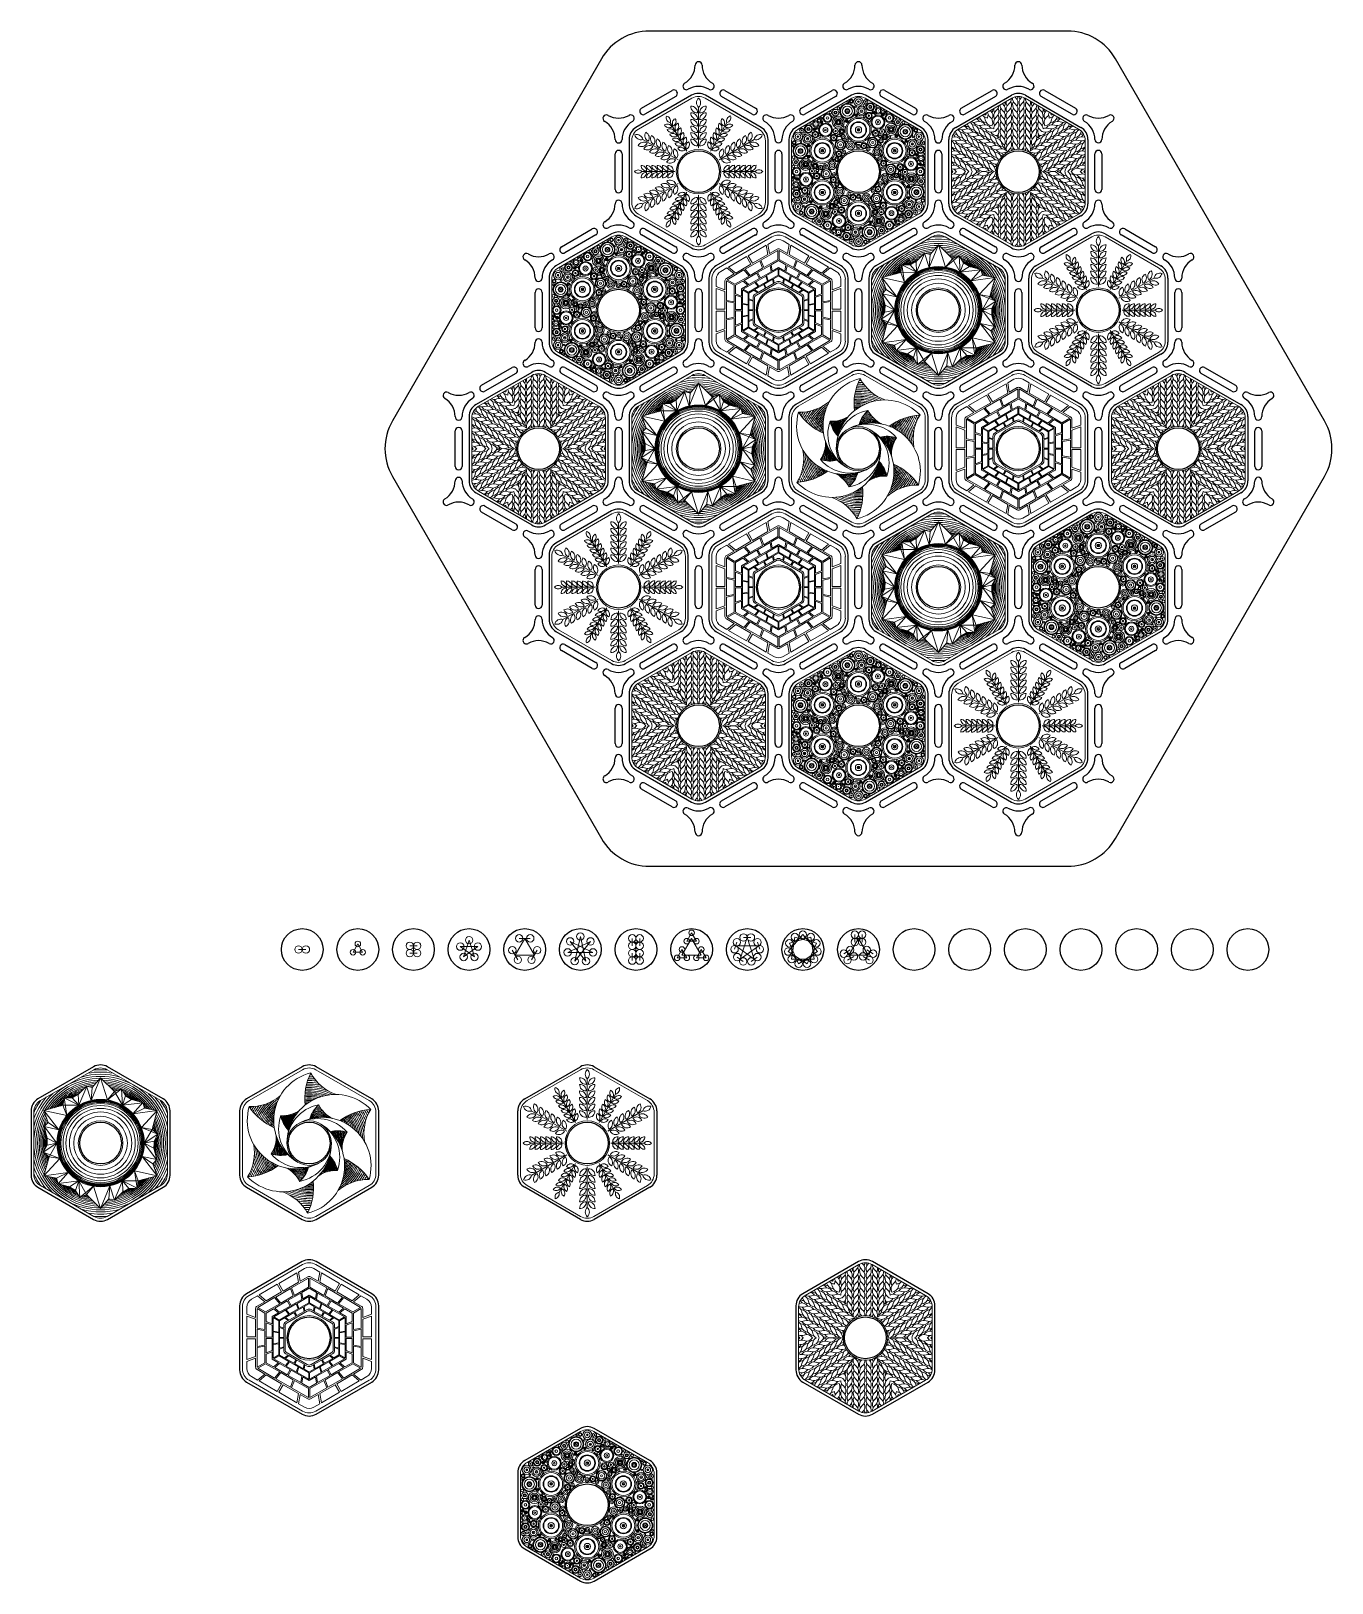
# Model space of a CAD drawing. Header units: millimetres. Extents: x -446 to 255, y -612 to 225.
import ezdxf

# ---------------------------------------------------------------- set-up
doc = ezdxf.new("R2010")
doc.units = ezdxf.units.MM
doc.layers.get('0').update_dxf_attribs({"color": 1, "true_color": 0xff0000})
doc.layers.add('Vector Engrave', color=5, linetype='Continuous', lineweight=0, true_color=0x0000ff)

msp = doc.modelspace()

# ---------------------------------------------------------------- linework, layer by layer
for p, q in [((112.68, 225.17), (-112.68, 225.17)), ((-138.66, 210.17), (-251.34, 15)), ((251.34, 15), (138.66, 210.17)), ((-117.05, 183.57), (-100.45, 193.15)), ((-72.05, 193.15), (-55.45, 183.57)), ((-30.8, 183.57), (-14.2, 193.15)), ((14.2, 193.15), (30.8, 183.57)), ((55.45, 183.57), (72.05, 193.15)), ((100.45, 193.15), (117.05, 183.57)), ((-90, 190.53), (-120, 173.21)), ((-98.57, 189.9), (-115.18, 180.32)), ((-52.5, 173.21), (-82.5, 190.53)), ((-57.32, 180.32), (-73.93, 189.9)), ((-3.75, 190.53), (-33.75, 173.21)), ((-12.32, 189.9), (-28.93, 180.32)), ((33.75, 173.21), (3.75, 190.53)), ((28.93, 180.32), (12.32, 189.9)), ((52.5, 173.21), (82.5, 190.53)), ((73.93, 189.9), (57.32, 180.32)), ((90, 190.53), (120, 173.21)), ((115.18, 180.32), (98.57, 189.9)), ((-131.25, 139.81), (-131.25, 158.97)), ((-127.5, 158.97), (-127.5, 139.81)), ((-123.75, 166.71), (-123.75, 132.07)), ((-48.75, 132.07), (-48.75, 166.71)), ((-45, 139.81), (-45, 158.97)), ((-41.25, 158.97), (-41.25, 139.81)), ((-37.5, 166.71), (-37.5, 132.07)), ((37.5, 132.07), (37.5, 166.71)), ((41.25, 139.81), (41.25, 158.97)), ((45, 158.97), (45, 139.81)), ((48.75, 132.07), (48.75, 166.71)), ((123.75, 166.71), (123.75, 132.07)), ((127.5, 139.81), (127.5, 158.97)), ((131.25, 158.97), (131.25, 139.81)), ((-120, 125.57), (-90, 108.25)), ((-82.5, 108.25), (-52.5, 125.57)), ((-33.75, 125.57), (-3.75, 108.25)), ((3.75, 108.25), (33.75, 125.57)), ((82.5, 108.25), (52.5, 125.57)), ((120, 125.57), (90, 108.25)), ((-160.18, 108.87), (-143.57, 118.46)), ((-115.18, 118.46), (-98.57, 108.87)), ((-73.93, 108.87), (-57.32, 118.46)), ((-28.93, 118.46), (-12.32, 108.87)), ((12.32, 108.87), (28.93, 118.46)), ((57.32, 118.46), (73.93, 108.87)), ((98.57, 108.87), (115.18, 118.46)), ((143.57, 118.46), (160.18, 108.87)), ((-133.12, 115.83), (-163.13, 98.51)), ((-141.7, 115.21), (-158.3, 105.63)), ((-95.62, 98.51), (-125.63, 115.83)), ((-100.45, 105.63), (-117.05, 115.21)), ((-46.88, 115.83), (-76.88, 98.51)), ((-55.45, 115.21), (-72.05, 105.63)), ((-9.38, 98.51), (-39.38, 115.83)), ((-14.2, 105.63), (-30.8, 115.21)), ((39.38, 115.83), (9.37, 98.51)), ((30.8, 115.21), (14.2, 105.63)), ((76.88, 98.51), (46.87, 115.83)), ((72.05, 105.63), (55.45, 115.21)), ((95.62, 98.51), (125.62, 115.83)), ((117.05, 115.21), (100.45, 105.63)), ((133.12, 115.83), (163.12, 98.51)), ((158.3, 105.63), (141.7, 115.21)), ((-174.38, 65.11), (-174.38, 84.28)), ((-170.63, 84.28), (-170.63, 65.11)), ((-166.88, 92.02), (-166.88, 57.37)), ((-91.88, 57.37), (-91.88, 92.02)), ((-88.13, 65.11), (-88.13, 84.28)), ((-84.38, 84.28), (-84.38, 65.11)), ((-80.63, 92.02), (-80.63, 57.37)), ((-5.63, 57.37), (-5.63, 92.02)), ((-1.88, 65.11), (-1.88, 84.28)), ((1.87, 84.28), (1.87, 65.11)), ((5.62, 92.02), (5.62, 57.37)), ((80.62, 57.37), (80.62, 92.02)), ((84.37, 65.11), (84.37, 84.28)), ((88.12, 84.28), (88.12, 65.11)), ((91.87, 57.37), (91.87, 92.02)), ((166.87, 92.02), (166.87, 57.37)), ((170.62, 65.11), (170.62, 84.28)), ((174.38, 84.28), (174.38, 65.11)), ((-163.13, 50.88), (-133.12, 33.56)), ((-125.63, 33.56), (-95.62, 50.88)), ((-76.88, 50.88), (-46.88, 33.56)), ((-39.38, 33.56), (-9.38, 50.88)), ((9.37, 50.88), (39.38, 33.56)), ((46.87, 33.56), (76.88, 50.88)), ((125.62, 33.56), (95.62, 50.88)), ((163.12, 50.88), (133.12, 33.56)), ((-203.3, 34.18), (-186.7, 43.76)), ((-158.3, 43.76), (-141.7, 34.18)), ((-117.05, 34.18), (-100.45, 43.76)), ((-72.05, 43.76), (-55.45, 34.18)), ((-30.8, 34.18), (-14.2, 43.76)), ((14.2, 43.76), (30.8, 34.18)), ((55.45, 34.18), (72.05, 43.76)), ((100.45, 43.76), (117.05, 34.18)), ((141.7, 34.18), (158.3, 43.76)), ((186.7, 43.76), (203.3, 34.18)), ((-176.25, 41.14), (-206.25, 23.82)), ((-184.82, 40.52), (-201.43, 30.93)), ((-138.75, 23.82), (-168.75, 41.14)), ((-143.57, 30.93), (-160.18, 40.52)), ((-90, 41.14), (-120, 23.82)), ((-98.57, 40.52), (-115.18, 30.93)), ((-52.5, 23.82), (-82.5, 41.14)), ((-57.32, 30.93), (-73.93, 40.52)), ((-3.75, 41.14), (-33.75, 23.82)), ((-12.32, 40.52), (-28.93, 30.93)), ((33.75, 23.82), (3.75, 41.14)), ((28.93, 30.93), (12.32, 40.52)), ((82.5, 41.14), (52.5, 23.82)), ((73.93, 40.52), (57.32, 30.93)), ((120, 23.82), (90, 41.14)), ((115.18, 30.93), (98.57, 40.52)), ((138.75, 23.82), (168.75, 41.14)), ((160.18, 40.52), (143.57, 30.93)), ((176.25, 41.14), (206.25, 23.82)), ((201.43, 30.93), (184.82, 40.52)), ((-210, 17.32), (-210, -17.32)), ((-135, -17.32), (-135, 17.32)), ((-123.75, 17.32), (-123.75, -17.32)), ((-48.75, -17.32), (-48.75, 17.32)), ((-37.5, 17.32), (-37.5, -17.32)), ((37.5, -17.32), (37.5, 17.32)), ((48.75, 17.32), (48.75, -17.32)), ((123.75, -17.32), (123.75, 17.32)), ((135, -17.32), (135, 17.32)), ((210, 17.32), (210, -17.32)), ((-217.5, -9.58), (-217.5, 9.58)), ((-213.75, 9.58), (-213.75, -9.58)), ((-131.25, -9.58), (-131.25, 9.58)), ((-127.5, 9.58), (-127.5, -9.58)), ((-45, -9.58), (-45, 9.58)), ((-41.25, 9.58), (-41.25, -9.58)), ((41.25, -9.58), (41.25, 9.58)), ((45, 9.58), (45, -9.58)), ((127.5, -9.58), (127.5, 9.58)), ((131.25, 9.58), (131.25, -9.58)), ((213.75, -9.58), (213.75, 9.58)), ((217.5, 9.58), (217.5, -9.58)), ((-251.34, -15), (-138.66, -210.17)), ((138.66, -210.17), (251.34, -15)), ((-206.25, -23.82), (-176.25, -41.14)), ((-168.75, -41.14), (-138.75, -23.82)), ((-120, -23.82), (-90, -41.14)), ((-82.5, -41.14), (-52.5, -23.82)), ((-33.75, -23.82), (-3.75, -41.14)), ((3.75, -41.14), (33.75, -23.82)), ((52.5, -23.82), (82.5, -41.14)), ((90, -41.14), (120, -23.82)), ((168.75, -41.14), (138.75, -23.82)), ((206.25, -23.82), (176.25, -41.14)), ((-201.43, -30.93), (-184.82, -40.52)), ((-160.18, -40.52), (-143.57, -30.93)), ((-115.18, -30.93), (-98.57, -40.52)), ((-73.93, -40.52), (-57.32, -30.93)), ((-28.93, -30.93), (-12.32, -40.52)), ((12.32, -40.52), (28.93, -30.93)), ((57.32, -30.93), (73.93, -40.52)), ((98.57, -40.52), (115.18, -30.93)), ((143.57, -30.93), (160.18, -40.52)), ((184.82, -40.52), (201.43, -30.93)), ((-186.7, -43.76), (-203.3, -34.18)), ((-133.12, -33.56), (-163.13, -50.88)), ((-141.7, -34.18), (-158.3, -43.76)), ((-95.62, -50.88), (-125.63, -33.56)), ((-100.45, -43.76), (-117.05, -34.18)), ((-46.88, -33.56), (-76.88, -50.88)), ((-55.45, -34.18), (-72.05, -43.76)), ((-9.38, -50.88), (-39.38, -33.56)), ((-14.2, -43.76), (-30.8, -34.18)), ((39.38, -33.56), (9.37, -50.88)), ((30.8, -34.18), (14.2, -43.76)), ((76.88, -50.88), (46.87, -33.56)), ((72.05, -43.76), (55.45, -34.18)), ((125.62, -33.56), (95.62, -50.88)), ((117.05, -34.18), (100.45, -43.76)), ((163.12, -50.88), (133.12, -33.56)), ((158.3, -43.76), (141.7, -34.18)), ((203.3, -34.18), (186.7, -43.76)), ((-166.88, -57.37), (-166.88, -92.02)), ((-91.88, -92.02), (-91.88, -57.37)), ((-80.63, -57.37), (-80.63, -92.02)), ((-5.63, -92.02), (-5.63, -57.37)), ((5.62, -57.37), (5.62, -92.02)), ((80.62, -92.02), (80.62, -57.37)), ((91.87, -57.37), (91.87, -92.02)), ((166.87, -92.02), (166.87, -57.37)), ((-174.38, -84.28), (-174.38, -65.11)), ((-170.63, -65.11), (-170.63, -84.28)), ((-88.13, -84.28), (-88.13, -65.11)), ((-84.38, -65.11), (-84.38, -84.28)), ((-1.88, -84.28), (-1.88, -65.11)), ((1.87, -65.11), (1.87, -84.28)), ((84.37, -84.28), (84.37, -65.11)), ((88.12, -65.11), (88.12, -84.28)), ((170.62, -84.28), (170.62, -65.11)), ((174.38, -65.11), (174.38, -84.28)), ((-163.13, -98.51), (-133.12, -115.83)), ((-125.63, -115.83), (-95.62, -98.51)), ((-76.88, -98.51), (-46.88, -115.83)), ((-39.38, -115.83), (-9.38, -98.51)), ((9.37, -98.51), (39.38, -115.83)), ((46.87, -115.83), (76.88, -98.51)), ((95.62, -98.51), (125.62, -115.83)), ((133.12, -115.83), (163.12, -98.51)), ((-158.3, -105.63), (-141.7, -115.21)), ((-90, -108.25), (-120, -125.57)), ((-117.05, -115.21), (-100.45, -105.63)), ((-52.5, -125.57), (-82.5, -108.25)), ((-72.05, -105.63), (-55.45, -115.21)), ((-3.75, -108.25), (-33.75, -125.57)), ((-30.8, -115.21), (-14.2, -105.63)), ((33.75, -125.57), (3.75, -108.25)), ((14.2, -105.63), (30.8, -115.21)), ((82.5, -108.25), (52.5, -125.57)), ((55.45, -115.21), (72.05, -105.63)), ((120, -125.57), (90, -108.25)), ((100.45, -105.63), (117.05, -115.21)), ((141.7, -115.21), (158.3, -105.63)), ((-143.57, -118.46), (-160.18, -108.87)), ((-98.57, -108.87), (-115.18, -118.46)), ((-57.32, -118.46), (-73.93, -108.87)), ((-12.32, -108.87), (-28.93, -118.46)), ((28.93, -118.46), (12.32, -108.87)), ((73.93, -108.87), (57.32, -118.46)), ((115.18, -118.46), (98.57, -108.87)), ((160.18, -108.87), (143.57, -118.46)), ((-123.75, -132.07), (-123.75, -166.71)), ((-48.75, -166.71), (-48.75, -132.07)), ((-37.5, -132.07), (-37.5, -166.71)), ((37.5, -166.71), (37.5, -132.07)), ((48.75, -132.07), (48.75, -166.71)), ((123.75, -166.71), (123.75, -132.07)), ((-131.25, -158.97), (-131.25, -139.81)), ((-127.5, -139.81), (-127.5, -158.97)), ((-45, -158.97), (-45, -139.81)), ((-41.25, -139.81), (-41.25, -158.97)), ((41.25, -158.97), (41.25, -139.81)), ((45, -139.81), (45, -158.97)), ((127.5, -158.97), (127.5, -139.81)), ((131.25, -139.81), (131.25, -158.97)), ((-120, -173.21), (-90, -190.53)), ((-82.5, -190.53), (-52.5, -173.21)), ((-33.75, -173.21), (-3.75, -190.53)), ((3.75, -190.53), (33.75, -173.21)), ((52.5, -173.21), (82.5, -190.53)), ((90, -190.53), (120, -173.21)), ((-100.45, -193.15), (-117.05, -183.57)), ((-115.18, -180.32), (-98.57, -189.9)), ((-73.93, -189.9), (-57.32, -180.32)), ((-55.45, -183.57), (-72.05, -193.15)), ((-14.2, -193.15), (-30.8, -183.57)), ((-28.93, -180.32), (-12.32, -189.9)), ((12.32, -189.9), (28.93, -180.32)), ((30.8, -183.57), (14.2, -193.15)), ((72.05, -193.15), (55.45, -183.57)), ((57.32, -180.32), (73.93, -189.9)), ((98.57, -189.9), (115.18, -180.32)), ((117.05, -183.57), (100.45, -193.15)), ((-112.68, -225.17), (112.68, -225.17)), ((-412.5, -333.25), (-442.5, -350.57)), ((-375, -350.57), (-405, -333.25)), ((-300, -333.25), (-330, -350.57)), ((-262.5, -350.57), (-292.5, -333.25)), ((-180, -350.57), (-150, -333.25)), ((-142.5, -333.25), (-112.5, -350.57)), ((-446.25, -357.07), (-446.25, -391.71)), ((-371.25, -391.71), (-371.25, -357.07)), ((-333.75, -357.07), (-333.75, -391.71)), ((-258.75, -391.71), (-258.75, -357.07)), ((-183.75, -391.71), (-183.75, -357.07)), ((-108.75, -357.07), (-108.75, -391.71)), ((-442.5, -398.21), (-412.5, -415.53)), ((-405, -415.53), (-375, -398.21)), ((-330, -398.21), (-300, -415.53)), ((-292.5, -415.53), (-262.5, -398.21)), ((-150, -415.53), (-180, -398.21)), ((-112.5, -398.21), (-142.5, -415.53)), ((-300, -438.25), (-330, -455.57)), ((-262.5, -455.57), (-292.5, -438.25)), ((0, -438.25), (-30, -455.57)), ((37.5, -455.57), (7.5, -438.25)), ((-333.75, -462.07), (-333.75, -496.71)), ((-258.75, -496.71), (-258.75, -462.07)), ((-33.75, -462.07), (-33.75, -496.71)), ((41.25, -496.71), (41.25, -462.07)), ((-330, -503.21), (-300, -520.53)), ((-292.5, -520.53), (-262.5, -503.21)), ((-30, -503.21), (0, -520.53)), ((7.5, -520.53), (37.5, -503.21)), ((-150, -528.25), (-180, -545.57)), ((-112.5, -545.57), (-142.5, -528.25)), ((-183.75, -552.07), (-183.75, -586.71)), ((-108.75, -586.71), (-108.75, -552.07)), ((-180, -593.21), (-150, -610.53)), ((-142.5, -610.53), (-112.5, -593.21))]:
    msp.add_line(p, q)
for centre in [(-86.25, 149.39), (0, 149.39), (86.25, 149.39), (-129.38, 74.69), (-43.13, 74.69), (43.12, 74.69), (129.37, 74.69), (-172.5, 0), (-86.25, 0), (0, 0), (86.25, 0), (172.5, 0), (-129.38, -74.69), (-43.13, -74.69), (43.12, -74.69), (129.37, -74.69), (-86.25, -149.39), (0, -149.39), (86.25, -149.39), (-300, -270), (-270, -270), (-240, -270), (-210, -270), (-180, -270), (-150, -270), (-120, -270), (-90, -270), (-60, -270), (-30, -270), (0, -270), (30, -270), (60, -270), (90, -270), (120, -270), (150, -270), (180, -270), (210, -270), (-408.75, -374.39), (-296.25, -374.39), (-146.25, -374.39), (-296.25, -479.39), (3.75, -479.39), (-146.25, -569.39)]:
    msp.add_circle(centre, 11.25)
for centre, radius, start, end in [((-112.68, 195.17), 30, 90, 150), ((112.68, 195.17), 30, 30, 90), ((-99.38, 206.76), 11.25, 300, 0), ((-86.25, 206.76), 1.88, 0, 180), ((-73.13, 206.76), 11.25, 180, 240), ((-13.13, 206.76), 11.25, 300, 0), ((0, 206.76), 1.88, 0, 180), ((13.12, 206.76), 11.25, 180, 240), ((73.12, 206.76), 11.25, 300, 0), ((86.25, 206.76), 1.88, 0, 180), ((99.37, 206.76), 11.25, 180, 240), ((-99.51, 191.53), 1.88, 300, 120), ((-92.81, 195.4), 1.88, 120, 300), ((-86.25, 184.03), 11.25, 60, 120), ((-79.69, 195.4), 1.87, 240, 60), ((-72.99, 191.53), 1.88, 60, 240), ((-13.26, 191.53), 1.88, 300, 120), ((-6.56, 195.4), 1.87, 120, 300), ((0, 184.03), 11.25, 60, 120), ((6.56, 195.4), 1.88, 240, 60), ((13.26, 191.53), 1.88, 60, 240), ((72.99, 191.53), 1.88, 300, 120), ((79.69, 195.4), 1.88, 120, 300), ((86.25, 184.03), 11.25, 60, 120), ((92.81, 195.4), 1.87, 240, 60), ((99.51, 191.53), 1.88, 60, 240), ((-86.25, 184.03), 7.5, 60, 120), ((0, 184.03), 7.5, 60, 120), ((86.25, 184.03), 7.5, 60, 120), ((-135.94, 178.08), 1.88, 60, 240), ((-142.5, 166.71), 11.25, 0, 60), ((-129.38, 189.44), 11.25, 240, 300), ((-116.25, 166.71), 11.25, 120, 180), ((-122.81, 178.08), 1.87, 300, 120), ((-116.11, 181.94), 1.88, 120, 300), ((-56.39, 181.94), 1.88, 240, 60), ((-49.69, 178.08), 1.88, 60, 240), ((-56.25, 166.71), 11.25, 0, 60), ((-43.13, 189.44), 11.25, 240, 300), ((-30, 166.71), 11.25, 120, 180), ((-36.56, 178.08), 1.88, 300, 120), ((-29.86, 181.94), 1.88, 120, 300), ((29.86, 181.94), 1.88, 240, 60), ((36.56, 178.08), 1.88, 60, 240), ((30, 166.71), 11.25, 0, 60), ((43.12, 189.44), 11.25, 240, 300), ((56.25, 166.71), 11.25, 120, 180), ((49.69, 178.08), 1.87, 300, 120), ((56.39, 181.94), 1.88, 120, 300), ((116.11, 181.94), 1.88, 240, 60), ((122.81, 178.08), 1.88, 60, 240), ((116.25, 166.71), 11.25, 0, 60), ((129.37, 189.44), 11.25, 240, 300), ((142.5, 166.71), 11.25, 120, 180), ((135.94, 178.08), 1.88, 300, 120), ((-116.25, 166.71), 7.5, 120, 180), ((-56.25, 166.71), 7.5, 0, 60), ((-30, 166.71), 7.5, 120, 180), ((30, 166.71), 7.5, 0, 60), ((56.25, 166.71), 7.5, 120, 180), ((116.25, 166.71), 7.5, 0, 60), ((-129.38, 166.71), 1.88, 180, 0), ((-129.38, 158.97), 1.88, 0, 180), ((-43.13, 166.71), 1.87, 180, 0), ((-43.13, 158.97), 1.88, 0, 180), ((43.12, 166.71), 1.88, 180, 0), ((43.12, 158.97), 1.88, 0, 180), ((129.37, 166.71), 1.87, 180, 0), ((129.37, 158.97), 1.88, 0, 180), ((-129.38, 139.81), 1.88, 180, 0), ((-129.38, 132.07), 1.87, 0, 180), ((-43.13, 139.81), 1.88, 180, 0), ((-43.13, 132.07), 1.87, 0, 180), ((43.12, 139.81), 1.88, 180, 0), ((43.12, 132.07), 1.87, 0, 180), ((129.37, 139.81), 1.88, 180, 0), ((129.37, 132.07), 1.88, 0, 180), ((-142.5, 132.07), 11.25, 300, 0), ((-116.25, 132.07), 11.25, 180, 240), ((-116.25, 132.07), 7.5, 180, 240), ((-56.25, 132.07), 7.5, 300, 0), ((-56.25, 132.07), 11.25, 300, 0), ((-30, 132.07), 11.25, 180, 240), ((-30, 132.07), 7.5, 180, 240), ((30, 132.07), 7.5, 300, 0), ((30, 132.07), 11.25, 300, 0), ((56.25, 132.07), 11.25, 180, 240), ((56.25, 132.07), 7.5, 180, 240), ((116.25, 132.07), 7.5, 300, 0), ((116.25, 132.07), 11.25, 300, 0), ((142.5, 132.07), 11.25, 180, 240), ((-142.64, 116.83), 1.88, 300, 120), ((-135.94, 120.7), 1.88, 120, 300), ((-129.38, 109.34), 11.25, 60, 120), ((-122.81, 120.7), 1.88, 240, 60), ((-116.11, 116.83), 1.88, 60, 240), ((-56.39, 116.83), 1.88, 300, 120), ((-49.69, 120.7), 1.88, 120, 300), ((-43.13, 109.34), 11.25, 60, 120), ((-36.56, 120.7), 1.88, 240, 60), ((-29.86, 116.83), 1.88, 60, 240), ((29.86, 116.83), 1.88, 300, 120), ((36.56, 120.7), 1.88, 120, 300), ((43.12, 109.34), 11.25, 60, 120), ((49.69, 120.7), 1.88, 240, 60), ((56.39, 116.83), 1.88, 60, 240), ((116.11, 116.83), 1.88, 300, 120), ((122.81, 120.7), 1.87, 120, 300), ((129.37, 109.34), 11.25, 60, 120), ((135.94, 120.7), 1.88, 240, 60), ((142.64, 116.83), 1.88, 60, 240), ((-159.24, 107.25), 1.88, 120, 300), ((-129.38, 109.34), 7.5, 60, 120), ((-99.51, 107.25), 1.88, 240, 60), ((-72.99, 107.25), 1.88, 120, 300), ((-43.13, 109.34), 7.5, 60, 120), ((-13.26, 107.25), 1.88, 240, 60), ((13.26, 107.25), 1.88, 120, 300), ((43.12, 109.34), 7.5, 60, 120), ((72.99, 107.25), 1.88, 240, 60), ((99.51, 107.25), 1.88, 120, 300), ((129.37, 109.34), 7.5, 60, 120), ((159.24, 107.25), 1.88, 240, 60), ((-179.06, 103.38), 1.88, 60, 240), ((-185.63, 92.02), 11.25, 0, 60), ((-172.5, 114.75), 11.25, 240, 300), ((-159.38, 92.02), 11.25, 120, 180), ((-165.94, 103.38), 1.88, 300, 120), ((-92.81, 103.38), 1.87, 60, 240), ((-99.38, 92.02), 11.25, 0, 60), ((-86.25, 114.75), 11.25, 240, 300), ((-86.25, 114.75), 7.5, 240, 300), ((-73.13, 92.02), 11.25, 120, 180), ((-79.69, 103.38), 1.88, 300, 120), ((-6.56, 103.38), 1.87, 60, 240), ((-13.13, 92.02), 11.25, 0, 60), ((0, 114.75), 11.25, 240, 300), ((0, 114.75), 7.5, 240, 300), ((13.12, 92.02), 11.25, 120, 180), ((6.56, 103.38), 1.88, 300, 120), ((79.69, 103.38), 1.88, 60, 240), ((73.12, 92.02), 11.25, 0, 60), ((86.25, 114.75), 11.25, 240, 300), ((86.25, 114.75), 7.5, 240, 300), ((99.37, 92.02), 11.25, 120, 180), ((92.81, 103.38), 1.87, 300, 120), ((165.94, 103.38), 1.87, 60, 240), ((159.37, 92.02), 11.25, 0, 60), ((172.5, 114.75), 11.25, 240, 300), ((185.62, 92.02), 11.25, 120, 180), ((179.06, 103.38), 1.88, 300, 120), ((-159.38, 92.02), 7.5, 120, 180), ((-99.38, 92.02), 7.5, 0, 60), ((-73.13, 92.02), 7.5, 120, 180), ((-13.13, 92.02), 7.5, 0, 60), ((13.12, 92.02), 7.5, 120, 180), ((73.12, 92.02), 7.5, 0, 60), ((99.37, 92.02), 7.5, 120, 180), ((159.37, 92.02), 7.5, 0, 60), ((-172.5, 92.02), 1.87, 180, 0), ((-172.5, 84.28), 1.88, 0, 180), ((-86.25, 92.02), 1.88, 180, 0), ((-86.25, 84.28), 1.88, 0, 180), ((0, 84.28), 1.88, 0, 180), ((0, 92.02), 1.88, 180, 0), ((86.25, 92.02), 1.88, 180, 0), ((86.25, 84.28), 1.88, 0, 180), ((172.5, 92.02), 1.88, 180, 0), ((172.5, 84.28), 1.88, 0, 180), ((-172.5, 65.11), 1.88, 180, 0), ((-172.5, 57.37), 1.88, 0, 180), ((-86.25, 65.11), 1.88, 180, 0), ((-86.25, 57.37), 1.88, 0, 180), ((0, 65.11), 1.88, 180, 0), ((0, 57.37), 1.88, 0, 180), ((86.25, 57.37), 1.88, 0, 180), ((86.25, 65.11), 1.88, 180, 0), ((172.5, 65.11), 1.88, 180, 0), ((172.5, 57.37), 1.88, 0, 180), ((-185.63, 57.37), 11.25, 300, 0), ((-159.38, 57.37), 11.25, 180, 240), ((-159.38, 57.37), 7.5, 180, 240), ((-99.38, 57.37), 7.5, 300, 0), ((-99.38, 57.37), 11.25, 300, 0), ((-73.13, 57.37), 11.25, 180, 240), ((-73.13, 57.37), 7.5, 180, 240), ((-13.13, 57.37), 7.5, 300, 0), ((-13.13, 57.37), 11.25, 300, 0), ((13.12, 57.37), 11.25, 180, 240), ((13.12, 57.37), 7.5, 180, 240), ((73.12, 57.37), 7.5, 300, 0), ((73.12, 57.37), 11.25, 300, 0), ((99.37, 57.37), 11.25, 180, 240), ((99.37, 57.37), 7.5, 180, 240), ((159.37, 57.37), 7.5, 300, 0), ((159.37, 57.37), 11.25, 300, 0), ((185.62, 57.37), 11.25, 180, 240), ((-185.76, 42.14), 1.88, 300, 120), ((-179.06, 46.01), 1.88, 120, 300), ((-172.5, 34.64), 11.25, 60, 120), ((-172.5, 34.64), 7.5, 60, 120), ((-165.94, 46.01), 1.87, 240, 60), ((-159.24, 42.14), 1.88, 60, 240), ((-99.51, 42.14), 1.88, 300, 120), ((-92.81, 46.01), 1.87, 120, 300), ((-86.25, 34.64), 11.25, 60, 120), ((-86.25, 34.64), 7.5, 60, 120), ((-79.69, 46.01), 1.88, 240, 60), ((-72.99, 42.14), 1.88, 60, 240), ((-13.26, 42.14), 1.88, 300, 120), ((-6.56, 46.01), 1.87, 120, 300), ((0, 34.64), 11.25, 60, 120), ((0, 34.64), 7.5, 60, 120), ((6.56, 46.01), 1.88, 240, 60), ((13.26, 42.14), 1.88, 60, 240), ((72.99, 42.14), 1.88, 300, 120), ((79.69, 46.01), 1.88, 120, 300), ((86.25, 34.64), 11.25, 60, 120), ((86.25, 34.64), 7.5, 60, 120), ((92.81, 46.01), 1.87, 240, 60), ((99.51, 42.14), 1.88, 60, 240), ((159.24, 42.14), 1.88, 300, 120), ((165.94, 46.01), 1.88, 120, 300), ((172.5, 34.64), 11.25, 60, 120), ((172.5, 34.64), 7.5, 60, 120), ((179.06, 46.01), 1.87, 240, 60), ((185.76, 42.14), 1.88, 60, 240), ((-202.36, 32.56), 1.88, 120, 300), ((-142.64, 32.56), 1.88, 240, 60), ((-129.38, 40.05), 7.5, 240, 300), ((-116.11, 32.56), 1.88, 120, 300), ((-56.39, 32.56), 1.88, 240, 60), ((-43.13, 40.05), 7.5, 240, 300), ((-29.86, 32.56), 1.88, 120, 300), ((29.86, 32.56), 1.88, 240, 60), ((43.12, 40.05), 7.5, 240, 300), ((56.39, 32.56), 1.88, 120, 300), ((116.11, 32.56), 1.88, 240, 60), ((129.37, 40.05), 7.5, 240, 300), ((142.64, 32.56), 1.88, 120, 300), ((202.36, 32.56), 1.88, 240, 60), ((-222.19, 28.69), 1.88, 60, 240), ((-228.75, 17.32), 11.25, 0, 60), ((-215.63, 40.05), 11.25, 240, 300), ((-202.5, 17.32), 11.25, 120, 180), ((-209.06, 28.69), 1.87, 300, 120), ((-135.94, 28.69), 1.87, 60, 240), ((-142.5, 17.32), 11.25, 0, 60), ((-129.38, 40.05), 11.25, 240, 300), ((-116.25, 17.32), 11.25, 120, 180), ((-122.81, 28.69), 1.88, 300, 120), ((-49.69, 28.69), 1.88, 60, 240), ((-56.25, 17.32), 11.25, 0, 60), ((-43.13, 40.05), 11.25, 240, 300), ((-30, 17.32), 11.25, 120, 180), ((-36.56, 28.69), 1.88, 300, 120), ((36.56, 28.69), 1.87, 60, 240), ((30, 17.32), 11.25, 0, 60), ((43.12, 40.05), 11.25, 240, 300), ((56.25, 17.32), 11.25, 120, 180), ((49.69, 28.69), 1.88, 300, 120), ((122.81, 28.69), 1.88, 60, 240), ((116.25, 17.32), 11.25, 0, 60), ((129.37, 40.05), 11.25, 240, 300), ((142.5, 17.32), 11.25, 120, 180), ((135.94, 28.69), 1.88, 300, 120), ((209.06, 28.69), 1.88, 60, 240), ((202.5, 17.32), 11.25, 0, 60), ((215.62, 40.05), 11.25, 240, 300), ((228.75, 17.32), 11.25, 120, 180), ((222.19, 28.69), 1.88, 300, 120), ((-215.63, 17.32), 1.88, 180, 0), ((-202.5, 17.32), 7.5, 120, 180), ((-142.5, 17.32), 7.5, 0, 60), ((-129.38, 17.32), 1.88, 180, 0), ((-116.25, 17.32), 7.5, 120, 180), ((-56.25, 17.32), 7.5, 0, 60), ((-43.13, 17.32), 1.87, 180, 0), ((-30, 17.32), 7.5, 120, 180), ((30, 17.32), 7.5, 0, 60), ((43.12, 17.32), 1.87, 180, 0), ((56.25, 17.32), 7.5, 120, 180), ((116.25, 17.32), 7.5, 0, 60), ((129.37, 17.32), 1.87, 180, 0), ((142.5, 17.32), 7.5, 120, 180), ((202.5, 17.32), 7.5, 0, 60), ((215.62, 17.32), 1.87, 180, 0), ((-225.36, 0), 30, 150, 210), ((-215.63, 9.58), 1.88, 0, 180), ((-129.38, 9.58), 1.88, 0, 180), ((-43.13, 9.58), 1.88, 0, 180), ((43.12, 9.58), 1.88, 0, 180), ((129.37, 9.58), 1.88, 0, 180), ((215.62, 9.58), 1.88, 0, 180), ((225.36, 0), 30, 330, 30), ((-215.63, -9.58), 1.88, 180, 0), ((-215.63, -17.32), 1.87, 0, 180), ((-129.38, -9.58), 1.88, 180, 0), ((-129.38, -17.32), 1.88, 0, 180), ((-43.13, -9.58), 1.88, 180, 0), ((-43.13, -17.32), 1.88, 0, 180), ((43.12, -9.58), 1.88, 180, 0), ((43.12, -17.32), 1.87, 0, 180), ((129.37, -9.58), 1.88, 180, 0), ((129.37, -17.32), 1.88, 0, 180), ((215.62, -9.58), 1.88, 180, 0), ((215.62, -17.32), 1.88, 0, 180), ((-228.75, -17.32), 11.25, 300, 0), ((-202.5, -17.32), 11.25, 180, 240), ((-202.5, -17.32), 7.5, 180, 240), ((-142.5, -17.32), 7.5, 300, 0), ((-142.5, -17.32), 11.25, 300, 0), ((-116.25, -17.32), 11.25, 180, 240), ((-116.25, -17.32), 7.5, 180, 240), ((-56.25, -17.32), 7.5, 300, 0), ((-56.25, -17.32), 11.25, 300, 0), ((-30, -17.32), 11.25, 180, 240), ((-30, -17.32), 7.5, 180, 240), ((30, -17.32), 7.5, 300, 0), ((30, -17.32), 11.25, 300, 0), ((56.25, -17.32), 11.25, 180, 240), ((56.25, -17.32), 7.5, 180, 240), ((116.25, -17.32), 7.5, 300, 0), ((116.25, -17.32), 11.25, 300, 0), ((142.5, -17.32), 11.25, 180, 240), ((142.5, -17.32), 7.5, 180, 240), ((202.5, -17.32), 7.5, 300, 0), ((202.5, -17.32), 11.25, 300, 0), ((228.75, -17.32), 11.25, 180, 240), ((-222.19, -28.69), 1.88, 120, 300), ((-215.63, -40.05), 11.25, 60, 120), ((-209.06, -28.69), 1.88, 240, 60), ((-202.36, -32.56), 1.88, 60, 240), ((-142.64, -32.56), 1.88, 300, 120), ((-135.94, -28.69), 1.87, 120, 300), ((-129.38, -40.05), 11.25, 60, 120), ((-129.38, -40.05), 7.5, 60, 120), ((-122.81, -28.69), 1.88, 240, 60), ((-116.11, -32.56), 1.88, 60, 240), ((-56.39, -32.56), 1.88, 300, 120), ((-49.69, -28.69), 1.88, 120, 300), ((-43.13, -40.05), 11.25, 60, 120), ((-43.13, -40.05), 7.5, 60, 120), ((-36.56, -28.69), 1.87, 240, 60), ((-29.86, -32.56), 1.88, 60, 240), ((29.86, -32.56), 1.88, 300, 120), ((36.56, -28.69), 1.88, 120, 300), ((43.12, -40.05), 11.25, 60, 120), ((43.12, -40.05), 7.5, 60, 120), ((49.69, -28.69), 1.88, 240, 60), ((56.39, -32.56), 1.88, 60, 240), ((116.11, -32.56), 1.88, 300, 120), ((122.81, -28.69), 1.87, 120, 300), ((129.37, -40.05), 11.25, 60, 120), ((129.37, -40.05), 7.5, 60, 120), ((135.94, -28.69), 1.88, 240, 60), ((142.64, -32.56), 1.88, 60, 240), ((202.36, -32.56), 1.88, 300, 120), ((209.06, -28.69), 1.87, 120, 300), ((215.62, -40.05), 11.25, 60, 120), ((222.19, -28.69), 1.88, 240, 60), ((-185.76, -42.14), 1.88, 240, 60), ((-172.5, -34.64), 7.5, 240, 300), ((-159.24, -42.14), 1.88, 120, 300), ((-99.51, -42.14), 1.88, 240, 60), ((-86.25, -34.64), 7.5, 240, 300), ((-72.99, -42.14), 1.88, 120, 300), ((-13.26, -42.14), 1.88, 240, 60), ((0, -34.64), 7.5, 240, 300), ((13.26, -42.14), 1.88, 120, 300), ((72.99, -42.14), 1.88, 240, 60), ((86.25, -34.64), 7.5, 240, 300), ((99.51, -42.14), 1.88, 120, 300), ((159.24, -42.14), 1.88, 240, 60), ((172.5, -34.64), 7.5, 240, 300), ((185.76, -42.14), 1.88, 120, 300), ((-179.06, -46.01), 1.87, 60, 240), ((-185.63, -57.37), 11.25, 0, 60), ((-172.5, -34.64), 11.25, 240, 300), ((-159.38, -57.37), 11.25, 120, 180), ((-165.94, -46.01), 1.88, 300, 120), ((-92.81, -46.01), 1.88, 60, 240), ((-99.38, -57.37), 11.25, 0, 60), ((-86.25, -34.64), 11.25, 240, 300), ((-73.13, -57.37), 11.25, 120, 180), ((-79.69, -46.01), 1.87, 300, 120), ((-6.56, -46.01), 1.88, 60, 240), ((-13.13, -57.37), 11.25, 0, 60), ((0, -34.64), 11.25, 240, 300), ((13.12, -57.37), 11.25, 120, 180), ((6.56, -46.01), 1.88, 300, 120), ((79.69, -46.01), 1.88, 60, 240), ((73.12, -57.37), 11.25, 0, 60), ((86.25, -34.64), 11.25, 240, 300), ((99.37, -57.37), 11.25, 120, 180), ((92.81, -46.01), 1.88, 300, 120), ((165.94, -46.01), 1.87, 60, 240), ((159.37, -57.37), 11.25, 0, 60), ((172.5, -34.64), 11.25, 240, 300), ((185.62, -57.37), 11.25, 120, 180), ((179.06, -46.01), 1.88, 300, 120), ((-172.5, -57.37), 1.88, 180, 0), ((-159.38, -57.37), 7.5, 120, 180), ((-99.38, -57.37), 7.5, 0, 60), ((-86.25, -57.37), 1.88, 180, 0), ((-73.13, -57.37), 7.5, 120, 180), ((-13.13, -57.37), 7.5, 0, 60), ((0, -57.37), 1.87, 180, 0), ((13.12, -57.37), 7.5, 120, 180), ((73.12, -57.37), 7.5, 0, 60), ((86.25, -57.37), 1.87, 180, 0), ((99.37, -57.37), 7.5, 120, 180), ((159.37, -57.37), 7.5, 0, 60), ((172.5, -57.37), 1.88, 180, 0), ((-172.5, -65.11), 1.88, 0, 180), ((-86.25, -65.11), 1.88, 0, 180), ((0, -65.11), 1.88, 0, 180), ((86.25, -65.11), 1.88, 0, 180), ((172.5, -65.11), 1.88, 0, 180), ((-185.63, -92.02), 11.25, 300, 0), ((-172.5, -84.28), 1.88, 180, 0), ((-172.5, -92.02), 1.88, 0, 180), ((-159.38, -92.02), 11.25, 180, 240), ((-159.38, -92.02), 7.5, 180, 240), ((-99.38, -92.02), 7.5, 300, 0), ((-99.38, -92.02), 11.25, 300, 0), ((-86.25, -84.28), 1.88, 180, 0), ((-86.25, -92.02), 1.87, 0, 180), ((-73.13, -92.02), 11.25, 180, 240), ((-73.13, -92.02), 7.5, 180, 240), ((-13.13, -92.02), 7.5, 300, 0), ((-13.13, -92.02), 11.25, 300, 0), ((0, -84.28), 1.88, 180, 0), ((0, -92.02), 1.88, 0, 180), ((13.12, -92.02), 11.25, 180, 240), ((13.12, -92.02), 7.5, 180, 240), ((73.12, -92.02), 7.5, 300, 0), ((73.12, -92.02), 11.25, 300, 0), ((86.25, -84.28), 1.88, 180, 0), ((86.25, -92.02), 1.88, 0, 180), ((99.37, -92.02), 11.25, 180, 240), ((99.37, -92.02), 7.5, 180, 240), ((159.37, -92.02), 7.5, 300, 0), ((159.37, -92.02), 11.25, 300, 0), ((172.5, -84.28), 1.88, 180, 0), ((172.5, -92.02), 1.87, 0, 180), ((185.62, -92.02), 11.25, 180, 240), ((-179.06, -103.38), 1.88, 120, 300), ((-172.5, -114.75), 11.25, 60, 120), ((-165.94, -103.38), 1.87, 240, 60), ((-159.24, -107.25), 1.88, 60, 240), ((-99.51, -107.25), 1.88, 300, 120), ((-92.81, -103.38), 1.88, 120, 300), ((-86.25, -114.75), 11.25, 60, 120), ((-86.25, -114.75), 7.5, 60, 120), ((-79.69, -103.38), 1.88, 240, 60), ((-72.99, -107.25), 1.88, 60, 240), ((-13.26, -107.25), 1.88, 300, 120), ((-6.56, -103.38), 1.87, 120, 300), ((0, -114.75), 11.25, 60, 120), ((0, -114.75), 7.5, 60, 120), ((6.56, -103.38), 1.88, 240, 60), ((13.26, -107.25), 1.88, 60, 240), ((72.99, -107.25), 1.88, 300, 120), ((79.69, -103.38), 1.87, 120, 300), ((86.25, -114.75), 11.25, 60, 120), ((86.25, -114.75), 7.5, 60, 120), ((92.81, -103.38), 1.88, 240, 60), ((99.51, -107.25), 1.88, 60, 240), ((159.24, -107.25), 1.88, 300, 120), ((165.94, -103.38), 1.88, 120, 300), ((172.5, -114.75), 11.25, 60, 120), ((179.06, -103.38), 1.88, 240, 60), ((-142.64, -116.83), 1.88, 240, 60), ((-129.38, -109.34), 7.5, 240, 300), ((-116.11, -116.83), 1.88, 120, 300), ((-56.39, -116.83), 1.88, 240, 60), ((-43.13, -109.34), 7.5, 240, 300), ((-29.86, -116.83), 1.88, 120, 300), ((29.86, -116.83), 1.88, 240, 60), ((43.12, -109.34), 7.5, 240, 300), ((56.39, -116.83), 1.88, 120, 300), ((116.11, -116.83), 1.88, 240, 60), ((129.37, -109.34), 7.5, 240, 300), ((142.64, -116.83), 1.88, 120, 300), ((-135.94, -120.7), 1.88, 60, 240), ((-142.5, -132.07), 11.25, 0, 60), ((-129.38, -109.34), 11.25, 240, 300), ((-116.25, -132.07), 11.25, 120, 180), ((-122.81, -120.7), 1.87, 300, 120), ((-49.69, -120.7), 1.87, 60, 240), ((-56.25, -132.07), 11.25, 0, 60), ((-43.13, -109.34), 11.25, 240, 300), ((-30, -132.07), 11.25, 120, 180), ((-36.56, -120.7), 1.88, 300, 120), ((36.56, -120.7), 1.87, 60, 240), ((30, -132.07), 11.25, 0, 60), ((43.12, -109.34), 11.25, 240, 300), ((56.25, -132.07), 11.25, 120, 180), ((49.69, -120.7), 1.88, 300, 120), ((122.81, -120.7), 1.88, 60, 240), ((116.25, -132.07), 11.25, 0, 60), ((129.37, -109.34), 11.25, 240, 300), ((142.5, -132.07), 11.25, 120, 180), ((135.94, -120.7), 1.88, 300, 120), ((-129.38, -132.07), 1.88, 180, 0), ((-116.25, -132.07), 7.5, 120, 180), ((-56.25, -132.07), 7.5, 360, 60), ((-43.13, -132.07), 1.88, 180, 0), ((-30, -132.07), 7.5, 120, 180), ((30, -132.07), 7.5, 360, 60), ((43.12, -132.07), 1.88, 180, 0), ((56.25, -132.07), 7.5, 120, 180), ((116.25, -132.07), 7.5, 360, 60), ((129.37, -132.07), 1.87, 180, 0), ((-129.38, -139.81), 1.88, 0, 180), ((-43.13, -139.81), 1.88, 0, 180), ((43.12, -139.81), 1.88, 0, 180), ((129.37, -139.81), 1.88, 0, 180), ((-142.5, -166.71), 11.25, 300, 0), ((-129.38, -158.97), 1.88, 180, 0), ((-129.38, -166.71), 1.87, 0, 180), ((-116.25, -166.71), 11.25, 180, 240), ((-116.25, -166.71), 7.5, 180, 240), ((-56.25, -166.71), 7.5, 300, 360), ((-56.25, -166.71), 11.25, 300, 0), ((-43.13, -158.97), 1.88, 180, 0), ((-43.13, -166.71), 1.88, 0, 180), ((-30, -166.71), 11.25, 180, 240), ((-30, -166.71), 7.5, 180, 240), ((30, -166.71), 7.5, 300, 360), ((30, -166.71), 11.25, 300, 0), ((43.12, -158.97), 1.88, 180, 0), ((43.12, -166.71), 1.87, 0, 180), ((56.25, -166.71), 11.25, 180, 240), ((56.25, -166.71), 7.5, 180, 240), ((116.25, -166.71), 7.5, 300, 360), ((116.25, -166.71), 11.25, 300, 0), ((129.37, -158.97), 1.88, 180, 0), ((129.37, -166.71), 1.88, 0, 180), ((142.5, -166.71), 11.25, 180, 240), ((-135.94, -178.08), 1.88, 120, 300), ((-129.38, -189.44), 11.25, 60, 120), ((-122.81, -178.08), 1.88, 240, 60), ((-116.11, -181.94), 1.88, 60, 240), ((-56.39, -181.94), 1.88, 300, 120), ((-49.69, -178.08), 1.87, 120, 300), ((-43.13, -189.44), 11.25, 60, 120), ((-36.56, -178.08), 1.88, 240, 60), ((-29.86, -181.94), 1.88, 60, 240), ((29.86, -181.94), 1.88, 300, 120), ((36.56, -178.08), 1.88, 120, 300), ((43.12, -189.44), 11.25, 60, 120), ((49.69, -178.08), 1.88, 240, 60), ((56.39, -181.94), 1.88, 60, 240), ((116.11, -181.94), 1.88, 300, 120), ((122.81, -178.08), 1.87, 120, 300), ((129.37, -189.44), 11.25, 60, 120), ((135.94, -178.08), 1.88, 240, 60), ((-99.51, -191.53), 1.88, 240, 60), ((-86.25, -184.03), 7.5, 240, 300), ((-72.99, -191.53), 1.88, 120, 300), ((-13.26, -191.53), 1.88, 240, 60), ((0, -184.03), 7.5, 240, 300), ((13.26, -191.53), 1.88, 120, 300), ((72.99, -191.53), 1.88, 240, 60), ((86.25, -184.03), 7.5, 240, 300), ((99.51, -191.53), 1.88, 120, 300), ((-92.81, -195.4), 1.87, 60, 240), ((-99.38, -206.76), 11.25, 0, 60), ((-86.25, -184.03), 11.25, 240, 300), ((-73.13, -206.76), 11.25, 120, 180), ((-79.69, -195.4), 1.88, 300, 120), ((-6.56, -195.4), 1.88, 60, 240), ((-13.13, -206.76), 11.25, 0, 60), ((0, -184.03), 11.25, 240, 300), ((13.12, -206.76), 11.25, 120, 180), ((6.56, -195.4), 1.87, 300, 120), ((79.69, -195.4), 1.87, 60, 240), ((73.12, -206.76), 11.25, 0, 60), ((86.25, -184.03), 11.25, 240, 300), ((99.37, -206.76), 11.25, 120, 180), ((92.81, -195.4), 1.88, 300, 120), ((-86.25, -206.76), 1.88, 180, 0), ((0, -206.76), 1.88, 180, 0), ((86.25, -206.76), 1.88, 180, 0), ((-112.68, -195.17), 30, 210, 270), ((112.68, -195.17), 30, 270, 330), ((-408.75, -339.75), 7.5, 60, 120), ((-296.25, -339.75), 7.5, 60, 120), ((-146.25, -339.75), 7.5, 60, 120), ((-438.75, -357.07), 7.5, 120, 180), ((-378.75, -357.07), 7.5, 360, 60), ((-326.25, -357.07), 7.5, 120, 180), ((-266.25, -357.07), 7.5, 360, 60), ((-176.25, -357.07), 7.5, 120, 180), ((-116.25, -357.07), 7.5, 360, 60), ((-438.75, -391.71), 7.5, 180, 240), ((-378.75, -391.71), 7.5, 300, 360), ((-326.25, -391.71), 7.5, 180, 240), ((-266.25, -391.71), 7.5, 300, 360), ((-176.25, -391.71), 7.5, 180, 240), ((-116.25, -391.71), 7.5, 300, 360), ((-408.75, -409.03), 7.5, 240, 300), ((-296.25, -409.03), 7.5, 240, 300), ((-146.25, -409.03), 7.5, 240, 300), ((-296.25, -444.75), 7.5, 60, 120), ((3.75, -444.75), 7.5, 60, 120), ((-326.25, -462.07), 7.5, 120, 180), ((-266.25, -462.07), 7.5, 360, 60), ((-26.25, -462.07), 7.5, 120, 180), ((33.75, -462.07), 7.5, 360, 60), ((-326.25, -496.71), 7.5, 180, 240), ((-266.25, -496.71), 7.5, 300, 360), ((-26.25, -496.71), 7.5, 180, 240), ((33.75, -496.71), 7.5, 300, 360), ((-296.25, -514.03), 7.5, 240, 300), ((3.75, -514.03), 7.5, 240, 300), ((-146.25, -534.75), 7.5, 60, 120), ((-176.25, -552.07), 7.5, 120, 180), ((-116.25, -552.07), 7.5, 360, 60), ((-176.25, -586.71), 7.5, 180, 240), ((-116.25, -586.71), 7.5, 300, 360), ((-146.25, -604.03), 7.5, 240, 300)]:
    msp.add_arc(centre, radius, start, end)
at = {"layer": 'Vector Engrave'}
for p, q in [((-118.69, 172.28), (-89.85, 188.92)), ((-82.65, 188.92), (-53.81, 172.28)), ((-32.44, 172.28), (-3.6, 188.92)), ((3.6, 188.92), (32.44, 172.28)), ((82.65, 188.92), (53.81, 172.28)), ((118.69, 172.28), (89.85, 188.92)), ((-101.52, 175.82), (-92.63, 160.43)), ((-86.25, 184.02), (-86.25, 162.14)), ((-71, 175.83), (-79.88, 160.43)), ((-122.29, 132.74), (-122.29, 166.04)), ((-116.25, 166.69), (-97.3, 155.76)), ((-86.25, 162.14), (-86.25, 162.14)), ((-56.26, 166.71), (-75.21, 155.77)), ((-50.21, 166.04), (-50.21, 132.74)), ((-36.04, 132.74), (-36.04, 166.04)), ((36.04, 166.04), (36.04, 132.74)), ((50.21, 166.04), (50.21, 132.74)), ((122.29, 132.74), (122.29, 166.04)), ((-97.3, 155.76), (-97.3, 155.76)), ((-75.21, 155.77), (-75.21, 155.77)), ((-116.77, 149.38), (-99, 149.38)), ((-116.24, 132.06), (-97.29, 143.01)), ((-97.29, 143.01), (-97.29, 143.01)), ((-56.25, 132.08), (-75.21, 143.02)), ((-75.21, 143.02), (-75.21, 143.02)), ((-55.73, 149.4), (-73.5, 149.39)), ((-101.5, 122.95), (-92.62, 138.35)), ((-92.62, 138.35), (-92.62, 138.35)), ((-86.24, 114.75), (-86.25, 136.64)), ((-86.25, 136.64), (-86.25, 136.64)), ((-70.98, 122.96), (-79.87, 138.35)), ((-89.85, 109.86), (-118.69, 126.5)), ((-53.81, 126.5), (-82.65, 109.86)), ((-3.6, 109.86), (-32.44, 126.5)), ((32.44, 126.5), (3.6, 109.86)), ((53.81, 126.5), (82.65, 109.86)), ((89.85, 109.86), (118.69, 126.5)), ((-161.81, 97.58), (-132.98, 114.23)), ((-125.77, 114.23), (-96.94, 97.58)), ((-75.56, 97.58), (-46.73, 114.23)), ((-49.77, 109.67), (-59.52, 104.04)), ((-48.9, 104.71), (-49.77, 109.67)), ((-45.56, 112.1), (-48.9, 110.17)), ((-48.03, 105.21), (-48.9, 110.17)), ((-37.35, 110.17), (-40.69, 112.1)), ((-39.52, 114.23), (-10.69, 97.58)), ((-38.22, 105.21), (-37.35, 110.17)), ((-37.35, 104.71), (-36.48, 109.67)), ((-26.73, 104.04), (-36.48, 109.67)), ((10.69, 97.58), (39.52, 114.23)), ((43.12, 109.94), (38.09, 97.7)), ((43.12, 109.94), (38.62, 104.69)), ((43.12, 109.94), (50.62, 102.44)), ((43.12, 109.94), (46.87, 97.94)), ((46.73, 114.23), (75.56, 97.58)), ((125.77, 114.23), (96.94, 97.58)), ((129.37, 109.33), (129.37, 87.44)), ((161.81, 97.58), (132.98, 114.23)), ((-60.34, 103.57), (-70.09, 97.94)), ((-53.16, 101.32), (-61.17, 96.7)), ((-57.97, 99.47), (-60.34, 103.57)), ((-57.15, 99.94), (-59.52, 104.04)), ((-48.9, 104.71), (-57.15, 99.94)), ((-51.69, 97.27), (-53.16, 101.32)), ((-43.45, 106.93), (-52.59, 101.65)), ((-51.12, 97.6), (-52.59, 101.65)), ((-43.45, 102.03), (-51.12, 97.6)), ((-43.88, 107.61), (-48.03, 105.21)), ((-43.13, 101.46), (-47.11, 99.16)), ((-43.45, 102.03), (-43.45, 106.93)), ((-39.14, 99.16), (-43.13, 101.46)), ((-33.66, 101.65), (-42.8, 106.93)), ((-42.8, 102.03), (-42.8, 106.93)), ((-35.13, 97.6), (-42.8, 102.03)), ((-38.22, 105.21), (-42.38, 107.61)), ((-29.1, 99.94), (-37.35, 104.71)), ((-35.13, 97.6), (-33.66, 101.65)), ((-34.56, 97.27), (-33.09, 101.32)), ((-25.08, 96.7), (-33.09, 101.32)), ((-29.1, 99.94), (-26.73, 104.04)), ((-28.28, 99.47), (-25.91, 103.57)), ((-16.16, 97.94), (-25.91, 103.57)), ((31.12, 100.94), (28.71, 99.67)), ((35.62, 105.44), (31.12, 100.94)), ((31.12, 100.94), (31.35, 95.09)), ((35.67, 105.29), (31.35, 95.09)), ((38.62, 104.69), (35.62, 105.44)), ((38.09, 97.7), (35.62, 105.44)), ((38.62, 104.69), (38.09, 97.7)), ((54.38, 103.94), (46.87, 97.94)), ((46.87, 97.94), (50.62, 102.44)), ((50.62, 102.44), (54.38, 103.94)), ((50.62, 102.44), (54.9, 95.09)), ((54.38, 103.94), (56.62, 100.19)), ((54.9, 95.09), (54.38, 103.94)), ((114.1, 101.12), (123, 85.73)), ((144.63, 101.13), (135.75, 85.74)), ((-70.96, 97.44), (-74.3, 95.51)), ((-67.1, 94.2), (-71.25, 91.8)), ((-67.1, 94.2), (-70.96, 97.44)), ((-61.74, 96.37), (-70.88, 91.09)), ((-66.23, 94.7), (-70.09, 97.94)), ((-58.97, 93.07), (-66.63, 88.64)), ((-57.97, 99.47), (-66.23, 94.7)), ((-50.05, 93.06), (-62.26, 86)), ((-58.97, 93.07), (-61.74, 96.37)), ((-55, 94.61), (-61.72, 90.73)), ((-58.39, 93.4), (-61.17, 96.7)), ((-51.69, 97.27), (-58.39, 93.4)), ((-53.37, 91.78), (-55, 94.61)), ((-47.71, 98.82), (-54.43, 94.93)), ((-52.8, 92.11), (-54.43, 94.93)), ((-47.11, 95.39), (-52.8, 92.11)), ((-49.03, 90.26), (-50.05, 93.06)), ((-43.35, 96.92), (-49.65, 93.29)), ((-48.64, 90.49), (-49.65, 93.29)), ((-43.35, 93.54), (-48.64, 90.49)), ((-47.11, 95.39), (-47.71, 98.82)), ((-46.5, 95.74), (-47.11, 99.16)), ((-43.13, 97.69), (-46.5, 95.74)), ((-43.01, 93.22), (-45.87, 91.57)), ((-43.35, 93.54), (-43.35, 96.92)), ((-39.75, 95.74), (-43.13, 97.69)), ((-40.38, 91.57), (-43.13, 93.15)), ((-30.68, 89.87), (-42.9, 96.92)), ((-42.9, 93.54), (-42.9, 96.92)), ((-37.61, 90.49), (-42.9, 93.54)), ((-39.75, 95.74), (-39.14, 99.16)), ((-39.14, 95.39), (-38.54, 98.82)), ((-33.45, 92.11), (-39.14, 95.39)), ((-31.82, 94.93), (-38.54, 98.82)), ((-37.61, 90.49), (-36.6, 93.29)), ((-37.22, 90.26), (-36.2, 93.06)), ((-27.86, 93.4), (-34.56, 97.27)), ((-33.45, 92.11), (-31.82, 94.93)), ((-32.88, 91.78), (-31.25, 94.61)), ((-24.53, 90.73), (-31.25, 94.61)), ((-20.02, 94.7), (-28.28, 99.47)), ((-27.86, 93.4), (-25.08, 96.7)), ((-27.28, 93.07), (-24.51, 96.37)), ((-19.62, 88.64), (-27.28, 93.07)), ((-15.37, 91.09), (-24.51, 96.37)), ((-20.02, 94.7), (-16.16, 97.94)), ((-19.15, 94.2), (-15.29, 97.44)), ((-15, 91.8), (-19.15, 94.2)), ((-11.95, 95.51), (-15.29, 97.44)), ((12.6, 92.32), (22.84, 95.06)), ((12.6, 92.32), (14.89, 85.8)), ((12.6, 92.32), (24.86, 89.57)), ((12.6, 92.32), (20.68, 81.84)), ((22.84, 95.06), (23.42, 99.06)), ((22.84, 95.06), (31.35, 95.09)), ((24.86, 89.57), (22.84, 95.06)), ((23.42, 99.06), (27.79, 99.14)), ((23.42, 99.06), (24.86, 89.57)), ((31.35, 95.09), (23.42, 99.06)), ((24.86, 89.57), (31.35, 95.09)), ((27.79, 99.14), (28.71, 99.67)), ((27.79, 99.14), (31.35, 95.09)), ((31.35, 95.09), (38.09, 97.7)), ((38.09, 97.7), (46.87, 97.94)), ((46.87, 97.94), (54.9, 95.09)), ((56.62, 100.19), (54.9, 95.09)), ((59.86, 98.21), (54.9, 95.09)), ((65.89, 96.44), (54.9, 95.09)), ((54.9, 95.09), (60.53, 90.56)), ((56.62, 100.19), (57.54, 99.67)), ((59.86, 98.21), (57.54, 99.67)), ((66.01, 96.56), (59.86, 98.21)), ((60.53, 90.56), (66.01, 96.56)), ((66.86, 93.59), (60.53, 90.56)), ((73.65, 92.32), (60.53, 90.56)), ((73.65, 92.32), (65.14, 83.07)), ((66.86, 93.59), (66.01, 96.56)), ((73.65, 92.32), (66.86, 93.59)), ((73.65, 92.32), (70.91, 82.07)), ((-165.41, 58.05), (-165.41, 91.34)), ((-93.34, 91.34), (-93.34, 58.05)), ((-79.16, 58.05), (-79.16, 91.34)), ((-76.74, 91.29), (-76.74, 87.43)), ((-72, 85.71), (-76.74, 87.43)), ((-76.74, 86.43), (-76.74, 75.17)), ((-72, 84.7), (-76.74, 86.43)), ((-72, 90.5), (-72, 85.71)), ((-72, 84.7), (-72, 75.17)), ((-71.2, 90.53), (-71.2, 79.98)), ((-66.96, 88.08), (-71.2, 90.53)), ((-66.63, 88.64), (-70.88, 91.09)), ((-66.96, 88.08), (-66.96, 79.23)), ((-62.32, 90.38), (-66.31, 88.08)), ((-66.31, 88.08), (-66.31, 83.48)), ((-59.66, 88.14), (-63.04, 86.19)), ((-63.04, 86.19), (-63.04, 82.29)), ((-62.49, 85.61), (-62.49, 78.34)), ((-59.56, 83.92), (-62.49, 85.61)), ((-59.66, 88.14), (-62.32, 90.38)), ((-59.34, 84.31), (-62.26, 86)), ((-59.06, 88.49), (-61.72, 90.73)), ((-59.56, 83.92), (-59.56, 77.82)), ((-54.05, 87.37), (-59.34, 84.31)), ((-56.37, 85.51), (-59.11, 83.92)), ((-59.11, 84.05), (-59.11, 80.75)), ((-53.37, 91.78), (-59.06, 88.49)), ((-54.53, 83.97), (-56.37, 85.51)), ((-54.05, 87.37), (-55.96, 89.64)), ((-51.31, 88.43), (-55.95, 85.75)), ((-54.11, 84.21), (-55.95, 85.75)), ((-54.53, 83.97), (-55.73, 83.27)), ((-53.66, 87.59), (-55.57, 89.87)), ((-44.25, 89.05), (-54.99, 82.84)), ((-50.19, 86.48), (-54.11, 84.21)), ((-49.03, 90.26), (-53.66, 87.59)), ((-50.19, 86.48), (-51.31, 88.43)), ((-46.29, 91.33), (-50.92, 88.65)), ((-49.8, 86.7), (-50.92, 88.65)), ((-45.87, 88.97), (-49.8, 86.7)), ((-45.87, 88.97), (-46.29, 91.33)), ((-45.46, 89.21), (-45.87, 91.57)), ((-44.25, 89.9), (-45.46, 89.21)), ((-40.79, 89.21), (-42, 89.9)), ((-31.26, 82.84), (-42, 89.05)), ((-40.79, 89.21), (-40.38, 91.57)), ((-40.38, 88.97), (-39.96, 91.33)), ((-36.45, 86.7), (-40.38, 88.97)), ((-35.33, 88.65), (-39.96, 91.33)), ((-32.59, 87.59), (-37.22, 90.26)), ((-36.45, 86.7), (-35.33, 88.65)), ((-36.06, 86.48), (-34.94, 88.43)), ((-32.14, 84.21), (-36.06, 86.48)), ((-30.3, 85.75), (-34.94, 88.43)), ((-27.19, 88.49), (-32.88, 91.78)), ((-32.59, 87.59), (-30.68, 89.87)), ((-32.2, 87.37), (-30.29, 89.64)), ((-26.91, 84.31), (-32.2, 87.37)), ((-32.14, 84.21), (-30.3, 85.75)), ((-31.72, 83.97), (-29.88, 85.51)), ((-30.52, 83.27), (-31.72, 83.97)), ((-23.99, 86), (-30.29, 89.64)), ((-27.03, 83.86), (-29.88, 85.51)), ((-27.19, 88.49), (-24.53, 90.73)), ((-27.14, 80.75), (-27.14, 83.92)), ((-26.91, 84.31), (-23.99, 86)), ((-26.69, 83.92), (-23.76, 85.61)), ((-26.69, 77.82), (-26.69, 83.92)), ((-26.59, 88.14), (-23.93, 90.38)), ((-23.21, 86.19), (-26.59, 88.14)), ((-19.94, 88.08), (-23.93, 90.38)), ((-23.76, 71.51), (-23.76, 85.61)), ((-23.21, 82.29), (-23.21, 86.19)), ((-19.94, 83.48), (-19.94, 88.08)), ((-19.62, 88.64), (-15.37, 91.09)), ((-19.29, 88.08), (-15.05, 90.53)), ((-19.29, 79.23), (-19.29, 88.08)), ((-15.05, 79.98), (-15.05, 90.53)), ((-14.25, 85.71), (-14.25, 90.5)), ((-14.25, 85.71), (-9.51, 87.43)), ((-14.25, 84.7), (-9.51, 86.43)), ((-14.25, 75.17), (-14.25, 84.7)), ((-9.51, 87.43), (-9.51, 91.29)), ((-9.51, 75.17), (-9.51, 86.43)), ((-7.09, 91.34), (-7.09, 58.05)), ((7.09, 58.05), (7.09, 91.34)), ((14.89, 85.8), (12.74, 83.57)), ((14.89, 85.8), (20.68, 81.84)), ((20.68, 81.84), (24.86, 89.57)), ((60.53, 90.56), (65.14, 83.07)), ((79.16, 91.34), (79.16, 58.05)), ((93.34, 91.34), (93.34, 58.05)), ((99.37, 91.99), (118.33, 81.06)), ((129.37, 87.44), (129.37, 87.44)), ((159.37, 92.02), (140.42, 81.07)), ((165.41, 58.05), (165.41, 91.34)), ((-66.96, 79.23), (-71.2, 79.98)), ((-71.2, 79.31), (-71.2, 70.07)), ((-66.96, 78.57), (-71.2, 79.31)), ((-66.96, 78.57), (-66.96, 70.82)), ((-63.04, 82.29), (-66.31, 83.48)), ((-66.31, 82.78), (-66.31, 75.02)), ((-63.04, 81.6), (-66.31, 82.78)), ((-63.04, 81.6), (-63.04, 75.02)), ((-59.56, 77.82), (-62.49, 78.34)), ((-62.49, 77.88), (-62.49, 63.77)), ((-59.56, 77.36), (-62.49, 77.88)), ((-59.56, 77.36), (-59.56, 72.02)), ((-56.86, 79.93), (-59.11, 80.75)), ((-59.11, 80.27), (-59.11, 74.92)), ((-56.86, 79.45), (-59.11, 80.27)), ((-56.86, 81.33), (-56.86, 79.93)), ((-56.86, 79.45), (-56.86, 74.92)), ((-56.12, 80.9), (-56.12, 68.49)), ((-30.13, 68.49), (-30.13, 80.9)), ((-29.39, 79.93), (-29.39, 81.33)), ((-29.39, 79.93), (-27.14, 80.75)), ((-29.39, 79.45), (-27.14, 80.27)), ((-29.39, 74.92), (-29.39, 79.45)), ((-27.14, 74.92), (-27.14, 80.27)), ((-26.69, 77.82), (-23.76, 78.34)), ((-26.69, 77.36), (-23.76, 77.88)), ((-26.69, 72.02), (-26.69, 77.36)), ((-23.21, 82.29), (-19.94, 83.48)), ((-23.21, 81.6), (-19.94, 82.78)), ((-23.21, 75.02), (-23.21, 81.6)), ((-19.94, 75.02), (-19.94, 82.78)), ((-19.29, 79.23), (-15.05, 79.98)), ((-19.29, 78.57), (-15.05, 79.31)), ((-19.29, 70.82), (-19.29, 78.57)), ((-15.05, 70.07), (-15.05, 79.31)), ((12.74, 83.57), (14.39, 77.43)), ((20.68, 81.84), (12.74, 83.57)), ((12.9, 83.54), (19.57, 74.69)), ((14.39, 77.43), (14.29, 74.69)), ((14.39, 77.43), (19.57, 74.69)), ((19.57, 74.69), (20.68, 81.84)), ((65.14, 83.07), (70.91, 82.07)), ((74.08, 79.58), (65.14, 83.07)), ((65.14, 83.07), (66.68, 74.69)), ((70.91, 82.07), (66.68, 74.69)), ((66.68, 74.69), (74.08, 79.58)), ((71.96, 75.75), (66.68, 74.69)), ((70.91, 82.07), (74.08, 79.58)), ((74.08, 79.58), (71.96, 75.75)), ((71.96, 75.75), (71.96, 74.69)), ((118.33, 81.06), (118.33, 81.06)), ((140.42, 81.07), (140.42, 81.07)), ((-72, 75.17), (-76.74, 75.17)), ((-76.74, 74.22), (-76.74, 62.96)), ((-72, 74.22), (-76.74, 74.22)), ((-72, 74.22), (-72, 64.69)), ((-66.96, 70.82), (-71.2, 70.07)), ((-66.96, 70.16), (-71.2, 69.41)), ((-71.2, 69.41), (-71.2, 58.86)), ((-66.96, 70.16), (-66.96, 61.31)), ((-63.04, 75.02), (-66.31, 75.02)), ((-66.31, 74.37), (-66.31, 66.6)), ((-63.04, 74.37), (-66.31, 74.37)), ((-63.04, 67.79), (-66.31, 66.6)), ((-63.04, 67.1), (-66.31, 65.91)), ((-63.04, 74.37), (-63.04, 67.79)), ((-63.04, 67.1), (-63.04, 63.2)), ((-59.56, 72.02), (-62.49, 71.51)), ((-59.56, 71.57), (-62.49, 71.05)), ((-59.56, 71.57), (-59.56, 65.46)), ((-56.86, 74.92), (-59.11, 74.92)), ((-59.11, 74.47), (-59.11, 69.12)), ((-56.86, 74.47), (-59.11, 74.47)), ((-56.86, 69.94), (-59.11, 69.12)), ((-56.86, 69.46), (-59.11, 68.64)), ((-59.11, 68.64), (-59.11, 65.46)), ((-56.86, 74.47), (-56.86, 69.94)), ((-56.86, 69.46), (-56.86, 68.06)), ((-29.39, 74.92), (-27.14, 74.92)), ((-29.39, 69.94), (-29.39, 74.47)), ((-29.39, 74.47), (-27.14, 74.47)), ((-29.39, 69.94), (-27.14, 69.12)), ((-29.39, 68.06), (-29.39, 69.46)), ((-29.39, 69.46), (-27.14, 68.64)), ((-27.14, 69.12), (-27.14, 74.47)), ((-27.14, 65.33), (-27.14, 68.64)), ((-26.69, 72.02), (-23.76, 71.51)), ((-26.69, 65.46), (-26.69, 71.57)), ((-26.69, 71.57), (-23.76, 71.05)), ((-23.76, 63.77), (-23.76, 71.05)), ((-23.21, 75.02), (-19.94, 75.02)), ((-23.21, 67.79), (-23.21, 74.37)), ((-23.21, 74.37), (-19.94, 74.37)), ((-23.21, 67.79), (-19.94, 66.6)), ((-23.21, 63.2), (-23.21, 67.1)), ((-23.21, 67.1), (-19.94, 65.91)), ((-19.94, 66.6), (-19.94, 74.37)), ((-19.29, 70.82), (-15.05, 70.07)), ((-19.29, 61.31), (-19.29, 70.16)), ((-19.29, 70.16), (-15.05, 69.41)), ((-15.05, 58.86), (-15.05, 69.41)), ((-14.25, 75.17), (-9.51, 75.17)), ((-14.25, 64.69), (-14.25, 74.22)), ((-14.25, 74.22), (-9.51, 74.22)), ((-9.51, 62.96), (-9.51, 74.22)), ((19.57, 74.69), (12.17, 69.81)), ((12.17, 69.81), (14.29, 73.64)), ((15.34, 67.31), (12.17, 69.81)), ((12.17, 69.81), (21.11, 66.32)), ((12.6, 57.07), (15.34, 67.31)), ((14.29, 73.64), (14.29, 74.69)), ((14.29, 73.64), (19.57, 74.69)), ((15.34, 67.31), (19.57, 74.69)), ((21.11, 66.32), (15.34, 67.31)), ((21.11, 66.32), (19.57, 74.69)), ((65.57, 67.55), (61.39, 59.82)), ((66.68, 74.69), (65.57, 67.55)), ((73.65, 57.07), (65.57, 67.55)), ((65.57, 67.55), (73.51, 65.81)), ((71.36, 63.59), (65.57, 67.55)), ((71.86, 71.96), (66.68, 74.69)), ((73.35, 65.85), (66.68, 74.69)), ((71.86, 71.96), (71.96, 74.69)), ((73.51, 65.81), (71.86, 71.96)), ((98.85, 74.68), (116.63, 74.69)), ((99.39, 57.36), (118.34, 68.31)), ((118.34, 68.31), (118.34, 68.31)), ((159.37, 57.38), (140.42, 68.32)), ((140.42, 68.32), (140.42, 68.32)), ((159.9, 74.71), (142.12, 74.7)), ((-72, 64.69), (-76.74, 62.96)), ((-72, 63.68), (-76.74, 61.96)), ((-76.74, 61.96), (-76.74, 58.1)), ((-72, 63.68), (-72, 58.89)), ((-66.96, 61.31), (-71.2, 58.86)), ((-66.63, 60.75), (-70.88, 58.3)), ((-66.63, 60.75), (-58.97, 56.32)), ((-66.31, 65.91), (-66.31, 61.31)), ((-66.31, 61.31), (-62.32, 59.01)), ((-63.04, 63.2), (-59.66, 61.25)), ((-59.56, 65.46), (-62.49, 63.77)), ((-59.66, 61.25), (-62.32, 59.01)), ((-59.34, 65.07), (-62.26, 63.38)), ((-62.26, 63.38), (-55.96, 59.75)), ((-59.06, 60.9), (-61.72, 58.66)), ((-61.72, 58.66), (-55, 54.78)), ((-59.34, 65.07), (-54.05, 62.02)), ((-59.22, 65.53), (-56.37, 63.88)), ((-59.06, 60.9), (-53.37, 57.61)), ((-54.53, 65.42), (-56.37, 63.88)), ((-54.05, 62.02), (-55.96, 59.75)), ((-54.11, 65.18), (-55.95, 63.64)), ((-55.95, 63.64), (-51.31, 60.96)), ((-55.73, 66.12), (-54.53, 65.42)), ((-53.66, 61.79), (-55.57, 59.52)), ((-55.57, 59.52), (-43.35, 52.46)), ((-54.99, 66.55), (-44.25, 60.34)), ((-54.11, 65.18), (-50.19, 62.91)), ((-53.66, 61.79), (-49.03, 59.12)), ((-50.19, 62.91), (-51.31, 60.96)), ((-49.8, 62.69), (-50.92, 60.74)), ((-50.92, 60.74), (-46.29, 58.06)), ((-49.03, 59.12), (-50.05, 56.33)), ((-49.8, 62.69), (-45.87, 60.42)), ((-48.64, 58.9), (-49.65, 56.1)), ((-48.64, 58.9), (-43.35, 55.84)), ((-45.87, 60.42), (-46.29, 58.06)), ((-45.46, 60.18), (-45.87, 57.82)), ((-45.46, 60.18), (-44.25, 59.48)), ((-42.9, 55.84), (-37.61, 58.9)), ((-42, 60.34), (-31.26, 66.55)), ((-42, 59.48), (-40.79, 60.18)), ((-40.79, 60.18), (-40.38, 57.82)), ((-40.38, 60.42), (-36.45, 62.69)), ((-40.38, 60.42), (-39.96, 58.06)), ((-39.96, 58.06), (-35.33, 60.74)), ((-37.61, 58.9), (-36.6, 56.1)), ((-37.22, 59.12), (-32.59, 61.79)), ((-37.22, 59.12), (-36.2, 56.33)), ((-36.45, 62.69), (-35.33, 60.74)), ((-36.2, 56.33), (-23.99, 63.38)), ((-36.06, 62.91), (-32.14, 65.18)), ((-36.06, 62.91), (-34.94, 60.96)), ((-34.94, 60.96), (-30.3, 63.64)), ((-32.88, 57.61), (-27.19, 60.9)), ((-32.59, 61.79), (-30.68, 59.52)), ((-32.2, 62.02), (-26.91, 65.07)), ((-32.2, 62.02), (-30.29, 59.75)), ((-32.14, 65.18), (-30.3, 63.64)), ((-31.72, 65.42), (-30.52, 66.12)), ((-31.72, 65.42), (-29.88, 63.88)), ((-31.25, 54.78), (-24.53, 58.66)), ((-29.88, 63.88), (-27.14, 65.46)), ((-27.28, 56.32), (-19.62, 60.75)), ((-27.19, 60.9), (-24.53, 58.66)), ((-26.91, 65.07), (-23.99, 63.38)), ((-26.69, 65.46), (-23.76, 63.77)), ((-26.59, 61.25), (-23.21, 63.2)), ((-26.59, 61.25), (-23.93, 59.01)), ((-23.93, 59.01), (-19.94, 61.31)), ((-19.94, 61.31), (-19.94, 65.91)), ((-19.62, 60.75), (-15.37, 58.3)), ((-19.29, 61.31), (-15.05, 58.86)), ((-14.25, 64.69), (-9.51, 62.96)), ((-14.25, 58.89), (-14.25, 63.68)), ((-14.25, 63.68), (-9.51, 61.96)), ((-9.51, 58.1), (-9.51, 61.96)), ((12.6, 57.07), (21.11, 66.32)), ((12.6, 57.07), (25.72, 58.83)), ((19.39, 55.8), (25.72, 58.83)), ((25.72, 58.83), (20.24, 52.82)), ((25.72, 58.83), (21.11, 66.32)), ((31.35, 54.3), (25.72, 58.83)), ((61.39, 59.82), (54.9, 54.3)), ((73.65, 57.07), (61.39, 59.82)), ((61.39, 59.82), (63.41, 54.32)), ((62.83, 50.33), (61.39, 59.82)), ((71.36, 63.59), (73.51, 65.81)), ((73.65, 57.07), (71.36, 63.59)), ((114.12, 48.26), (123, 63.65)), ((123, 63.65), (123, 63.65)), ((129.39, 40.06), (129.38, 61.94)), ((129.38, 61.94), (129.38, 61.94)), ((144.65, 48.27), (135.75, 63.66)), ((-132.98, 35.16), (-161.81, 51.81)), ((-96.94, 51.81), (-125.77, 35.16)), ((-46.73, 35.16), (-75.56, 51.81)), ((-74.3, 53.88), (-70.96, 51.95)), ((-71.25, 57.59), (-67.1, 55.19)), ((-67.1, 55.19), (-70.96, 51.95)), ((-70.88, 58.3), (-61.74, 53.02)), ((-66.23, 54.69), (-70.09, 51.45)), ((-70.09, 51.45), (-60.34, 45.82)), ((-66.23, 54.69), (-57.97, 49.92)), ((-58.97, 56.32), (-61.74, 53.02)), ((-58.39, 55.99), (-61.17, 52.69)), ((-61.17, 52.69), (-53.16, 48.07)), ((-58.39, 55.99), (-51.69, 52.12)), ((-53.37, 57.61), (-55, 54.78)), ((-52.8, 57.28), (-54.43, 54.46)), ((-54.43, 54.46), (-47.71, 50.57)), ((-51.69, 52.12), (-53.16, 48.07)), ((-52.8, 57.28), (-47.11, 54)), ((-51.12, 51.79), (-52.59, 47.74)), ((-51.12, 51.79), (-43.45, 47.36)), ((-47.11, 54), (-47.71, 50.57)), ((-46.5, 53.65), (-47.11, 50.23)), ((-47.11, 50.23), (-43.13, 47.93)), ((-46.5, 53.65), (-43.13, 51.7)), ((-45.87, 57.82), (-43.13, 56.23)), ((-43.35, 55.84), (-43.35, 52.46)), ((-43.24, 56.17), (-40.38, 57.82)), ((-43.13, 51.7), (-39.75, 53.65)), ((-43.13, 47.93), (-39.14, 50.23)), ((-42.9, 52.46), (-36.6, 56.1)), ((-42.9, 55.84), (-42.9, 52.46)), ((-42.8, 47.36), (-35.13, 51.79)), ((-39.75, 53.65), (-39.14, 50.23)), ((-10.69, 51.81), (-39.52, 35.16)), ((-39.14, 54), (-33.45, 57.28)), ((-39.14, 54), (-38.54, 50.57)), ((-38.54, 50.57), (-31.82, 54.46)), ((-35.13, 51.79), (-33.66, 47.74)), ((-34.56, 52.12), (-27.86, 55.99)), ((-34.56, 52.12), (-33.09, 48.07)), ((-33.45, 57.28), (-31.82, 54.46)), ((-33.09, 48.07), (-25.08, 52.69)), ((-32.88, 57.61), (-31.25, 54.78)), ((-28.28, 49.92), (-20.02, 54.69)), ((-27.86, 55.99), (-25.08, 52.69)), ((-27.28, 56.32), (-24.51, 53.02)), ((-25.91, 45.82), (-16.16, 51.45)), ((-24.51, 53.02), (-15.37, 58.3)), ((-20.02, 54.69), (-16.16, 51.45)), ((-19.15, 55.19), (-15, 57.59)), ((-19.15, 55.19), (-15.29, 51.95)), ((-15.29, 51.95), (-11.95, 53.88)), ((39.52, 35.16), (10.69, 51.81)), ((12.6, 57.07), (19.39, 55.8)), ((19.39, 55.8), (20.24, 52.82)), ((20.24, 52.82), (26.39, 51.18)), ((20.36, 52.95), (31.35, 54.3)), ((26.39, 51.18), (31.35, 54.3)), ((26.39, 51.18), (28.71, 49.72)), ((29.62, 49.19), (31.35, 54.3)), ((35.62, 46.94), (31.35, 54.3)), ((39.38, 51.44), (31.35, 54.3)), ((31.35, 54.3), (31.88, 45.44)), ((31.88, 45.44), (39.38, 51.44)), ((39.38, 51.44), (35.62, 46.94)), ((48.16, 51.69), (39.38, 51.44)), ((43.12, 39.44), (39.38, 51.44)), ((43.12, 39.44), (48.16, 51.69)), ((75.56, 51.81), (46.73, 35.16)), ((47.62, 44.69), (48.16, 51.69)), ((54.9, 54.3), (48.16, 51.69)), ((48.16, 51.69), (50.62, 43.94)), ((50.58, 44.1), (54.9, 54.3)), ((63.41, 54.32), (54.9, 54.3)), ((54.9, 54.3), (62.83, 50.33)), ((55.12, 48.44), (54.9, 54.3)), ((58.46, 50.25), (54.9, 54.3)), ((58.46, 50.25), (57.54, 49.72)), ((62.83, 50.33), (58.46, 50.25)), ((63.41, 54.32), (62.83, 50.33)), ((73.65, 57.07), (63.41, 54.32)), ((96.94, 51.81), (125.77, 35.16)), ((132.98, 35.16), (161.81, 51.81)), ((-57.97, 49.92), (-60.34, 45.82)), ((-57.15, 49.45), (-59.52, 45.35)), ((-59.52, 45.35), (-49.77, 39.72)), ((-57.15, 49.45), (-48.9, 44.68)), ((-52.59, 47.74), (-43.45, 42.46)), ((-48.9, 44.68), (-49.77, 39.72)), ((-48.03, 44.18), (-48.9, 39.22)), ((-48.03, 44.18), (-43.88, 41.78)), ((-43.45, 47.36), (-43.45, 42.46)), ((-42.8, 42.46), (-33.66, 47.74)), ((-42.8, 47.36), (-42.8, 42.46)), ((-42.38, 41.78), (-38.22, 44.18)), ((-38.22, 44.18), (-37.35, 39.22)), ((-37.35, 44.68), (-29.1, 49.45)), ((-37.35, 44.68), (-36.48, 39.72)), ((-36.48, 39.72), (-26.73, 45.35)), ((-29.1, 49.45), (-26.73, 45.35)), ((-28.28, 49.92), (-25.91, 45.82)), ((29.62, 49.19), (28.71, 49.72)), ((31.88, 45.44), (29.62, 49.19)), ((35.62, 46.94), (31.88, 45.44)), ((43.12, 39.44), (35.62, 46.94)), ((43.12, 39.44), (47.62, 44.69)), ((47.62, 44.69), (50.62, 43.94)), ((50.62, 43.94), (55.12, 48.44)), ((55.12, 48.44), (57.54, 49.72)), ((-204.94, 22.89), (-176.1, 39.53)), ((-168.9, 39.53), (-140.06, 22.89)), ((-118.69, 22.89), (-89.85, 39.53)), ((-86.25, 35.25), (-91.28, 23.01)), ((-86.25, 35.25), (-90.75, 30)), ((-86.25, 35.25), (-78.75, 27.75)), ((-86.25, 35.25), (-82.5, 23.25)), ((-82.65, 39.53), (-53.81, 22.89)), ((-48.9, 39.22), (-45.56, 37.29)), ((-40.69, 37.29), (-37.35, 39.22)), ((-32.44, 22.89), (-3.6, 39.53)), ((3.6, 39.53), (32.44, 22.89)), ((53.81, 22.89), (82.65, 39.53)), ((79.6, 34.97), (69.85, 29.35)), ((80.48, 30.01), (79.6, 34.97)), ((83.81, 37.41), (80.47, 35.48)), ((81.35, 30.52), (80.47, 35.48)), ((92.03, 35.48), (88.69, 37.41)), ((89.85, 39.53), (118.69, 22.89)), ((91.15, 30.52), (92.03, 35.48)), ((92.02, 30.01), (92.9, 34.97)), ((102.65, 29.35), (92.9, 34.97)), ((168.9, 39.53), (140.06, 22.89)), ((204.94, 22.89), (176.1, 39.53)), ((-98.25, 26.25), (-100.67, 24.97)), ((-93.75, 30.75), (-98.25, 26.25)), ((-98.25, 26.25), (-98.03, 20.4)), ((-93.7, 30.59), (-98.03, 20.4)), ((-90.75, 30), (-93.75, 30.75)), ((-91.28, 23.01), (-93.75, 30.75)), ((-90.75, 30), (-91.28, 23.01)), ((-75, 29.25), (-82.5, 23.25)), ((-82.5, 23.25), (-78.75, 27.75)), ((-78.75, 27.75), (-75, 29.25)), ((-78.75, 27.75), (-74.47, 20.4)), ((-75, 29.25), (-72.75, 25.5)), ((-74.47, 20.4), (-75, 29.25)), ((-72.75, 25.5), (-74.47, 20.4)), ((-72.75, 25.5), (-71.83, 24.97)), ((69.03, 28.87), (59.28, 23.24)), ((76.21, 26.63), (68.21, 22.01)), ((71.4, 24.77), (69.03, 28.87)), ((72.22, 25.25), (69.85, 29.35)), ((80.48, 30.01), (72.22, 25.25)), ((77.69, 22.58), (76.21, 26.63)), ((85.92, 32.23), (76.79, 26.96)), ((78.26, 22.91), (76.79, 26.96)), ((85.92, 27.33), (78.26, 22.91)), ((85.5, 32.91), (81.35, 30.52)), ((86.25, 26.77), (82.27, 24.47)), ((85.92, 27.33), (85.92, 32.23)), ((90.23, 24.47), (86.25, 26.77)), ((95.71, 26.96), (86.58, 32.23)), ((86.58, 27.33), (86.58, 32.23)), ((94.24, 22.91), (86.58, 27.33)), ((91.15, 30.52), (87, 32.91)), ((100.28, 25.25), (92.02, 30.01)), ((94.24, 22.91), (95.71, 26.96)), ((94.81, 22.58), (96.29, 26.63)), ((104.29, 22.01), (96.29, 26.63)), ((100.28, 25.25), (102.65, 29.35)), ((101.1, 24.77), (103.47, 28.87)), ((113.22, 23.24), (103.47, 28.87)), ((-116.78, 17.62), (-106.53, 20.37)), ((-116.78, 17.62), (-114.48, 11.1)), ((-116.78, 17.62), (-104.51, 14.87)), ((-116.78, 17.62), (-108.69, 7.14)), ((-106.53, 20.37), (-105.96, 24.37)), ((-106.53, 20.37), (-98.03, 20.4)), ((-104.51, 14.87), (-106.53, 20.37)), ((-105.96, 24.37), (-101.58, 24.44)), ((-105.96, 24.37), (-104.51, 14.87)), ((-98.03, 20.4), (-105.96, 24.37)), ((-104.51, 14.87), (-98.03, 20.4)), ((-101.58, 24.44), (-100.67, 24.97)), ((-101.58, 24.44), (-98.03, 20.4)), ((-98.03, 20.4), (-91.28, 23.01)), ((-91.28, 23.01), (-82.5, 23.25)), ((-82.5, 23.25), (-74.47, 20.4)), ((-69.52, 23.52), (-74.47, 20.4)), ((-63.48, 21.75), (-74.47, 20.4)), ((-74.47, 20.4), (-68.84, 15.86)), ((-69.52, 23.52), (-71.83, 24.97)), ((-63.37, 21.87), (-69.52, 23.52)), ((-68.84, 15.86), (-63.37, 21.87)), ((-62.52, 18.9), (-68.84, 15.86)), ((-55.72, 17.62), (-68.84, 15.86)), ((-55.72, 17.62), (-64.24, 8.38)), ((-62.52, 18.9), (-63.37, 21.87)), ((-55.72, 17.62), (-62.52, 18.9)), ((-55.72, 17.62), (-58.47, 7.38)), ((58.41, 22.74), (55.07, 20.81)), ((62.27, 19.5), (58.12, 17.11)), ((62.27, 19.5), (58.41, 22.74)), ((67.64, 21.68), (58.5, 16.4)), ((63.14, 20.01), (59.28, 23.24)), ((70.41, 18.37), (62.74, 13.95)), ((71.4, 24.77), (63.14, 20.01)), ((79.33, 18.36), (67.11, 11.31)), ((70.41, 18.37), (67.64, 21.68)), ((74.38, 19.91), (67.65, 16.03)), ((70.98, 18.7), (68.21, 22.01)), ((76.01, 17.08), (70.32, 13.8)), ((77.69, 22.58), (70.98, 18.7)), ((76.01, 17.08), (74.38, 19.91)), ((81.67, 24.12), (74.94, 20.24)), ((76.57, 17.41), (74.94, 20.24)), ((82.27, 20.7), (76.57, 17.41)), ((80.34, 15.57), (79.33, 18.36)), ((86.02, 22.23), (79.72, 18.59)), ((80.74, 15.8), (79.72, 18.59)), ((86.02, 18.85), (80.74, 15.8)), ((82.27, 20.7), (81.67, 24.12)), ((82.87, 21.05), (82.27, 24.47)), ((86.25, 23), (82.87, 21.05)), ((86.36, 18.53), (83.5, 16.87)), ((83.92, 14.51), (83.5, 16.87)), ((86.02, 18.85), (86.02, 22.23)), ((89.63, 21.05), (86.25, 23)), ((89, 16.87), (86.25, 18.46)), ((98.69, 15.18), (86.47, 22.23)), ((86.47, 18.85), (86.47, 22.23)), ((91.76, 15.8), (86.47, 18.85)), ((88.58, 14.51), (89, 16.87)), ((89.63, 21.05), (90.23, 24.47)), ((90.23, 20.7), (90.83, 24.12)), ((95.93, 17.41), (90.23, 20.7)), ((97.56, 20.24), (90.83, 24.12)), ((91.76, 15.8), (92.78, 18.59)), ((92.16, 15.57), (93.17, 18.36)), ((101.52, 18.7), (94.81, 22.58)), ((95.93, 17.41), (97.56, 20.24)), ((96.49, 17.08), (98.12, 19.91)), ((102.18, 13.8), (96.49, 17.08)), ((104.85, 16.03), (98.12, 19.91)), ((109.36, 20.01), (101.1, 24.77)), ((101.52, 18.7), (104.29, 22.01)), ((102.09, 18.37), (104.86, 21.68)), ((109.76, 13.95), (102.09, 18.37)), ((114, 16.4), (104.86, 21.68)), ((109.36, 20.01), (113.22, 23.24)), ((110.23, 19.5), (114.09, 22.74)), ((114.38, 17.11), (110.23, 19.5)), ((117.43, 20.81), (114.09, 22.74)), ((-208.54, -16.65), (-208.54, 16.65)), ((-136.46, 16.65), (-136.46, -16.65)), ((-122.29, -16.65), (-122.29, 16.65)), ((-114.48, 11.1), (-116.63, 8.88)), ((-116.63, 8.88), (-114.98, 2.73)), ((-108.69, 7.14), (-116.63, 8.88)), ((-116.47, 8.84), (-109.8, 0)), ((-114.48, 11.1), (-108.69, 7.14)), ((-108.69, 7.14), (-104.51, 14.87)), ((-68.84, 15.86), (-64.24, 8.38)), ((-64.24, 8.38), (-58.47, 7.38)), ((-55.29, 4.88), (-64.24, 8.38)), ((-64.24, 8.38), (-62.7, 0)), ((-50.21, 16.65), (-50.21, -16.65)), ((-36.04, -16.65), (-36.04, 16.65)), ((36.04, 16.65), (36.04, -16.65)), ((50.21, -16.65), (50.21, 16.65)), ((52.64, 16.59), (52.64, 12.74)), ((57.37, 11.01), (52.64, 12.74)), ((52.64, 11.73), (52.64, 0.47)), ((57.37, 10.01), (52.64, 11.73)), ((57.37, 15.81), (57.37, 11.01)), ((57.37, 10.01), (57.37, 0.47)), ((58.17, 15.83), (58.17, 5.28)), ((62.42, 13.38), (58.17, 15.83)), ((62.74, 13.95), (58.5, 16.4)), ((62.42, 13.38), (62.42, 4.53)), ((67.05, 15.68), (63.07, 13.38)), ((63.07, 13.38), (63.07, 8.78)), ((66.33, 7.6), (63.07, 8.78)), ((69.71, 13.45), (66.33, 11.5)), ((66.33, 11.5), (66.33, 7.6)), ((66.89, 10.92), (66.89, 3.64)), ((69.81, 9.23), (66.89, 10.92)), ((69.71, 13.45), (67.05, 15.68)), ((70.04, 9.62), (67.11, 11.31)), ((70.32, 13.8), (67.65, 16.03)), ((69.81, 9.23), (69.81, 3.13)), ((75.32, 12.67), (70.04, 9.62)), ((73.01, 10.82), (70.26, 9.23)), ((70.26, 9.36), (70.26, 6.06)), ((74.85, 9.28), (73.01, 10.82)), ((75.32, 12.67), (73.41, 14.95)), ((78.06, 13.73), (73.42, 11.06)), ((75.26, 9.52), (73.42, 11.06)), ((74.85, 9.28), (73.64, 8.58)), ((75.72, 12.9), (73.81, 15.18)), ((85.12, 14.35), (74.38, 8.15)), ((79.19, 11.78), (75.26, 9.52)), ((80.34, 15.57), (75.72, 12.9)), ((79.19, 11.78), (78.06, 13.73)), ((83.09, 16.63), (78.45, 13.96)), ((79.58, 12.01), (78.45, 13.96)), ((83.5, 14.27), (79.58, 12.01)), ((83.5, 14.27), (83.09, 16.63)), ((85.12, 15.21), (83.92, 14.51)), ((88.58, 14.51), (87.38, 15.21)), ((98.12, 8.15), (87.38, 14.35)), ((89, 14.27), (89.41, 16.63)), ((92.92, 12.01), (89, 14.27)), ((94.05, 13.96), (89.41, 16.63)), ((96.78, 12.9), (92.16, 15.57)), ((92.92, 12.01), (94.05, 13.96)), ((93.31, 11.78), (94.44, 13.73)), ((97.24, 9.52), (93.31, 11.78)), ((99.08, 11.06), (94.44, 13.73)), ((96.78, 12.9), (98.69, 15.18)), ((97.18, 12.67), (99.09, 14.95)), ((102.46, 9.62), (97.18, 12.67)), ((97.24, 9.52), (99.08, 11.06)), ((97.65, 9.28), (99.49, 10.82)), ((98.86, 8.58), (97.65, 9.28)), ((105.39, 11.31), (99.09, 14.95)), ((102.35, 9.17), (99.49, 10.82)), ((102.18, 13.8), (104.85, 16.03)), ((102.24, 6.06), (102.24, 9.23)), ((102.46, 9.62), (105.39, 11.31)), ((102.69, 9.23), (105.61, 10.92)), ((102.69, 3.13), (102.69, 9.23)), ((102.79, 13.45), (105.45, 15.68)), ((106.17, 11.5), (102.79, 13.45)), ((109.43, 13.38), (105.45, 15.68)), ((105.61, -3.19), (105.61, 10.92)), ((106.17, 7.6), (106.17, 11.5)), ((106.17, 7.6), (109.43, 8.78)), ((109.43, 8.78), (109.43, 13.38)), ((109.76, 13.95), (114, 16.4)), ((110.08, 13.38), (114.33, 15.83)), ((110.08, 4.53), (110.08, 13.38)), ((114.33, 5.28), (114.33, 15.83)), ((115.13, 11.01), (115.13, 15.81)), ((115.13, 11.01), (119.86, 12.74)), ((115.13, 10.01), (119.86, 11.73)), ((115.13, 0.47), (115.13, 10.01)), ((119.86, 12.74), (119.86, 16.59)), ((119.86, 0.47), (119.86, 11.73)), ((122.29, 16.65), (122.29, -16.65)), ((136.46, 16.65), (136.46, -16.65)), ((208.54, -16.65), (208.54, 16.65)), ((-114.98, 2.73), (-115.08, 0)), ((-115.08, -1.06), (-115.08, 0)), ((-115.08, -1.06), (-109.8, 0)), ((-114.98, 2.73), (-109.8, 0)), ((-109.8, 0), (-108.69, 7.14)), ((-58.47, 7.38), (-62.7, 0)), ((-62.7, 0), (-55.29, 4.88)), ((-57.42, 1.06), (-62.7, 0)), ((-58.47, 7.38), (-55.29, 4.88)), ((-55.29, 4.88), (-57.42, 1.06)), ((-57.42, 1.06), (-57.42, 0)), ((57.37, 0.47), (52.64, 0.47)), ((62.42, 4.53), (58.17, 5.28)), ((58.17, 4.62), (58.17, -4.62)), ((62.42, 3.87), (58.17, 4.62)), ((62.42, 3.87), (62.42, -3.87)), ((63.07, 8.09), (63.07, 0.33)), ((66.33, 6.9), (63.07, 8.09)), ((66.33, 0.33), (63.07, 0.33)), ((66.33, 6.9), (66.33, 0.33)), ((69.81, 3.13), (66.89, 3.64)), ((66.89, 3.19), (66.89, -10.92)), ((69.81, 2.67), (66.89, 3.19)), ((69.81, 2.67), (69.81, -2.67)), ((72.52, 5.24), (70.26, 6.06)), ((70.26, 5.58), (70.26, 0.22)), ((72.52, 4.76), (70.26, 5.58)), ((72.52, 0.22), (70.26, 0.22)), ((72.52, 6.63), (72.52, 5.24)), ((72.52, 4.76), (72.52, 0.22)), ((73.26, 6.2), (73.26, -6.2)), ((99.24, -6.2), (99.24, 6.2)), ((99.98, 5.24), (99.98, 6.63)), ((99.98, 5.24), (102.24, 6.06)), ((99.98, 4.76), (102.24, 5.58)), ((99.98, 0.22), (99.98, 4.76)), ((99.98, 0.22), (102.24, 0.22)), ((102.24, 0.22), (102.24, 5.58)), ((102.69, 3.13), (105.61, 3.64)), ((102.69, 2.67), (105.61, 3.19)), ((102.69, -2.67), (102.69, 2.67)), ((106.17, 6.9), (109.43, 8.09)), ((106.17, 0.33), (106.17, 6.9)), ((106.17, 0.33), (109.43, 0.33)), ((109.43, 0.33), (109.43, 8.09)), ((110.08, 4.53), (114.33, 5.28)), ((110.08, 3.87), (114.33, 4.62)), ((110.08, -3.87), (110.08, 3.87)), ((114.33, -4.62), (114.33, 4.62)), ((115.13, 0.47), (119.86, 0.47)), ((-109.8, 0), (-117.21, -4.88)), ((-117.21, -4.88), (-115.08, -1.06)), ((-114.03, -7.38), (-117.21, -4.88)), ((-117.21, -4.88), (-108.26, -8.38)), ((-116.78, -17.63), (-114.03, -7.38)), ((-114.03, -7.38), (-109.8, 0)), ((-108.26, -8.38), (-114.03, -7.38)), ((-108.26, -8.38), (-109.8, 0)), ((-63.81, -7.14), (-67.99, -14.87)), ((-62.7, 0), (-63.81, -7.14)), ((-55.72, -17.63), (-63.81, -7.14)), ((-63.81, -7.14), (-55.87, -8.88)), ((-58.02, -11.1), (-63.81, -7.14)), ((-57.52, -2.73), (-62.7, 0)), ((-56.03, -8.84), (-62.7, 0)), ((-57.52, -2.73), (-57.42, 0)), ((-55.87, -8.88), (-57.52, -2.73)), ((52.64, -0.47), (52.64, -11.73)), ((57.37, -0.47), (52.64, -0.47)), ((57.37, -0.47), (57.37, -10.01)), ((62.42, -3.87), (58.17, -4.62)), ((62.42, -4.53), (58.17, -5.28)), ((58.17, -5.28), (58.17, -15.83)), ((62.42, -4.53), (62.42, -13.38)), ((63.07, -0.33), (63.07, -8.09)), ((66.33, -0.33), (63.07, -0.33)), ((66.33, -6.9), (63.07, -8.09)), ((66.33, -7.6), (63.07, -8.78)), ((66.33, -0.33), (66.33, -6.9)), ((66.33, -7.6), (66.33, -11.5)), ((69.81, -2.67), (66.89, -3.19)), ((69.81, -3.13), (66.89, -3.64)), ((69.81, -3.13), (69.81, -9.23)), ((70.26, -0.23), (70.26, -5.58)), ((72.52, -0.23), (70.26, -0.23)), ((72.52, -4.76), (70.26, -5.58)), ((72.52, -5.24), (70.26, -6.06)), ((70.26, -6.06), (70.26, -9.23)), ((72.52, -0.23), (72.52, -4.76)), ((72.52, -5.24), (72.52, -6.63)), ((74.38, -8.15), (85.12, -14.35)), ((87.38, -14.35), (98.12, -8.15)), ((99.98, -4.76), (99.98, -0.23)), ((99.98, -0.23), (102.24, -0.23)), ((99.98, -4.76), (102.24, -5.58)), ((99.98, -6.63), (99.98, -5.24)), ((99.98, -5.24), (102.24, -6.06)), ((102.24, -5.58), (102.24, -0.23)), ((102.24, -9.36), (102.24, -6.06)), ((102.69, -2.67), (105.61, -3.19)), ((102.69, -9.23), (102.69, -3.13)), ((102.69, -3.13), (105.61, -3.64)), ((105.61, -10.92), (105.61, -3.64)), ((106.17, -6.9), (106.17, -0.33)), ((106.17, -0.33), (109.43, -0.33)), ((106.17, -6.9), (109.43, -8.09)), ((106.17, -11.5), (106.17, -7.6)), ((106.17, -7.6), (109.43, -8.78)), ((109.43, -8.09), (109.43, -0.33)), ((110.08, -3.87), (114.33, -4.62)), ((110.08, -13.38), (110.08, -4.53)), ((110.08, -4.53), (114.33, -5.28)), ((114.33, -15.83), (114.33, -5.28)), ((115.13, -10.01), (115.13, -0.47)), ((115.13, -0.47), (119.86, -0.47)), ((119.86, -11.73), (119.86, -0.47)), ((-116.78, -17.63), (-108.26, -8.38)), ((-116.78, -17.63), (-103.66, -15.86)), ((-109.98, -18.9), (-103.66, -15.86)), ((-103.66, -15.86), (-109.13, -21.87)), ((-103.66, -15.86), (-108.26, -8.38)), ((-98.03, -20.4), (-103.66, -15.86)), ((-67.99, -14.87), (-74.47, -20.4)), ((-55.72, -17.63), (-67.99, -14.87)), ((-67.99, -14.87), (-65.97, -20.37)), ((-66.54, -24.37), (-67.99, -14.87)), ((-58.02, -11.1), (-55.87, -8.88)), ((-55.72, -17.63), (-58.02, -11.1)), ((57.37, -10.01), (52.64, -11.73)), ((57.37, -11.01), (52.64, -12.74)), ((52.64, -12.74), (52.64, -16.59)), ((57.37, -11.01), (57.37, -15.81)), ((62.42, -13.38), (58.17, -15.83)), ((62.74, -13.95), (58.5, -16.4)), ((58.5, -16.4), (67.64, -21.68)), ((62.74, -13.95), (70.41, -18.37)), ((63.07, -8.78), (63.07, -13.38)), ((63.07, -13.38), (67.05, -15.68)), ((66.33, -11.5), (69.71, -13.45)), ((69.81, -9.23), (66.89, -10.92)), ((69.71, -13.45), (67.05, -15.68)), ((70.04, -9.62), (67.11, -11.31)), ((67.11, -11.31), (73.41, -14.95)), ((70.32, -13.8), (67.65, -16.03)), ((67.65, -16.03), (74.38, -19.91)), ((70.04, -9.62), (75.32, -12.67)), ((70.15, -9.17), (73.01, -10.82)), ((70.32, -13.8), (76.01, -17.08)), ((74.85, -9.28), (73.01, -10.82)), ((75.32, -12.67), (73.41, -14.95)), ((75.26, -9.52), (73.42, -11.06)), ((73.42, -11.06), (78.06, -13.73)), ((73.64, -8.58), (74.85, -9.28)), ((75.72, -12.9), (73.81, -15.18)), ((73.81, -15.18), (86.02, -22.23)), ((75.26, -9.52), (79.19, -11.78)), ((75.72, -12.9), (80.34, -15.57)), ((79.19, -11.78), (78.06, -13.73)), ((79.58, -12.01), (78.45, -13.96)), ((78.45, -13.96), (83.09, -16.63)), ((80.34, -15.57), (79.33, -18.36)), ((79.58, -12.01), (83.5, -14.27)), ((80.74, -15.8), (79.72, -18.59)), ((80.74, -15.8), (86.02, -18.85)), ((83.5, -14.27), (83.09, -16.63)), ((83.92, -14.51), (83.5, -16.87)), ((83.92, -14.51), (85.12, -15.21)), ((86.47, -18.85), (91.76, -15.8)), ((87.38, -15.21), (88.58, -14.51)), ((88.58, -14.51), (89, -16.87)), ((89, -14.27), (92.92, -12.01)), ((89, -14.27), (89.41, -16.63)), ((89.41, -16.63), (94.05, -13.96)), ((91.76, -15.8), (92.78, -18.59)), ((92.16, -15.57), (96.78, -12.9)), ((92.16, -15.57), (93.17, -18.36)), ((92.92, -12.01), (94.05, -13.96)), ((93.17, -18.36), (105.39, -11.31)), ((93.31, -11.78), (97.24, -9.52)), ((93.31, -11.78), (94.44, -13.73)), ((94.44, -13.73), (99.08, -11.06)), ((96.49, -17.08), (102.18, -13.8)), ((96.78, -12.9), (98.69, -15.18)), ((97.18, -12.67), (102.46, -9.62)), ((97.18, -12.67), (99.09, -14.95)), ((97.24, -9.52), (99.08, -11.06)), ((97.65, -9.28), (98.86, -8.58)), ((97.65, -9.28), (99.49, -10.82)), ((98.12, -19.91), (104.85, -16.03)), ((99.49, -10.82), (102.24, -9.23)), ((102.09, -18.37), (109.76, -13.95)), ((102.18, -13.8), (104.85, -16.03)), ((102.46, -9.62), (105.39, -11.31)), ((102.69, -9.23), (105.61, -10.92)), ((102.79, -13.45), (106.17, -11.5)), ((102.79, -13.45), (105.45, -15.68)), ((104.86, -21.68), (114, -16.4)), ((105.45, -15.68), (109.43, -13.38)), ((109.43, -13.38), (109.43, -8.78)), ((109.76, -13.95), (114, -16.4)), ((110.08, -13.38), (114.33, -15.83)), ((115.13, -10.01), (119.86, -11.73)), ((115.13, -15.81), (115.13, -11.01)), ((115.13, -11.01), (119.86, -12.74)), ((119.86, -16.59), (119.86, -12.74)), ((-176.1, -39.53), (-204.94, -22.89)), ((-140.06, -22.89), (-168.9, -39.53)), ((-89.85, -39.53), (-118.69, -22.89)), ((-116.78, -17.63), (-109.98, -18.9)), ((-109.98, -18.9), (-109.13, -21.87)), ((-109.13, -21.87), (-102.98, -23.52)), ((-109.02, -21.75), (-98.03, -20.4)), ((-102.98, -23.52), (-98.03, -20.4)), ((-102.98, -23.52), (-100.67, -24.97)), ((-99.75, -25.5), (-100.67, -24.97)), ((-99.75, -25.5), (-98.03, -20.4)), ((-93.75, -27.75), (-98.03, -20.4)), ((-90, -23.25), (-98.03, -20.4)), ((-98.03, -20.4), (-97.5, -29.25)), ((-97.5, -29.25), (-90, -23.25)), ((-90, -23.25), (-93.75, -27.75)), ((-81.22, -23.01), (-90, -23.25)), ((-86.25, -35.25), (-90, -23.25)), ((-86.25, -35.25), (-81.22, -23.01)), ((-53.81, -22.89), (-82.65, -39.53)), ((-81.75, -30), (-81.22, -23.01)), ((-74.47, -20.4), (-81.22, -23.01)), ((-81.22, -23.01), (-78.75, -30.75)), ((-78.8, -30.59), (-74.47, -20.4)), ((-65.97, -20.37), (-74.47, -20.4)), ((-74.47, -20.4), (-66.54, -24.37)), ((-74.25, -26.25), (-74.47, -20.4)), ((-70.92, -24.44), (-74.47, -20.4)), ((-74.25, -26.25), (-71.83, -24.97)), ((-70.92, -24.44), (-71.83, -24.97)), ((-66.54, -24.37), (-70.92, -24.44)), ((-65.97, -20.37), (-66.54, -24.37)), ((-55.72, -17.63), (-65.97, -20.37)), ((-3.6, -39.53), (-32.44, -22.89)), ((32.44, -22.89), (3.6, -39.53)), ((82.65, -39.53), (53.81, -22.89)), ((55.07, -20.81), (58.41, -22.74)), ((58.12, -17.11), (62.27, -19.5)), ((62.27, -19.5), (58.41, -22.74)), ((63.14, -20.01), (59.28, -23.24)), ((59.28, -23.24), (69.03, -28.87)), ((63.14, -20.01), (71.4, -24.77)), ((70.41, -18.37), (67.64, -21.68)), ((70.98, -18.7), (68.21, -22.01)), ((68.21, -22.01), (76.21, -26.63)), ((71.4, -24.77), (69.03, -28.87)), ((70.98, -18.7), (77.69, -22.58)), ((76.01, -17.08), (74.38, -19.91)), ((76.57, -17.41), (74.94, -20.24)), ((74.94, -20.24), (81.67, -24.12)), ((77.69, -22.58), (76.21, -26.63)), ((76.57, -17.41), (82.27, -20.7)), ((78.26, -22.91), (76.79, -26.96)), ((78.26, -22.91), (85.92, -27.33)), ((82.27, -20.7), (81.67, -24.12)), ((82.87, -21.05), (82.27, -24.47)), ((82.27, -24.47), (86.25, -26.77)), ((82.87, -21.05), (86.25, -23)), ((83.5, -16.87), (86.25, -18.46)), ((86.02, -18.85), (86.02, -22.23)), ((86.14, -18.53), (89, -16.87)), ((86.25, -23), (89.63, -21.05)), ((86.25, -26.77), (90.23, -24.47)), ((86.47, -22.23), (92.78, -18.59)), ((86.47, -18.85), (86.47, -22.23)), ((86.58, -27.33), (94.24, -22.91)), ((89.63, -21.05), (90.23, -24.47)), ((118.69, -22.89), (89.85, -39.53)), ((90.23, -20.7), (95.93, -17.41)), ((90.23, -20.7), (90.83, -24.12)), ((90.83, -24.12), (97.56, -20.24)), ((94.24, -22.91), (95.71, -26.96)), ((94.81, -22.58), (101.52, -18.7)), ((94.81, -22.58), (96.29, -26.63)), ((95.93, -17.41), (97.56, -20.24)), ((96.29, -26.63), (104.29, -22.01)), ((96.49, -17.08), (98.12, -19.91)), ((101.1, -24.77), (109.36, -20.01)), ((101.1, -24.77), (103.47, -28.87)), ((101.52, -18.7), (104.29, -22.01)), ((102.09, -18.37), (104.86, -21.68)), ((103.47, -28.87), (113.22, -23.24)), ((109.36, -20.01), (113.22, -23.24)), ((110.23, -19.5), (114.38, -17.11)), ((110.23, -19.5), (114.09, -22.74)), ((114.09, -22.74), (117.43, -20.81)), ((140.06, -22.89), (168.9, -39.53)), ((176.1, -39.53), (204.94, -22.89)), ((-97.5, -29.25), (-99.75, -25.5)), ((-93.75, -27.75), (-97.5, -29.25)), ((-86.25, -35.25), (-93.75, -27.75)), ((-86.25, -35.25), (-81.75, -30)), ((-81.75, -30), (-78.75, -30.75)), ((-78.75, -30.75), (-74.25, -26.25)), ((72.22, -25.25), (69.85, -29.35)), ((69.85, -29.35), (79.6, -34.97)), ((72.22, -25.25), (80.48, -30.01)), ((76.79, -26.96), (85.92, -32.23)), ((80.48, -30.01), (79.6, -34.97)), ((81.35, -30.52), (80.47, -35.48)), ((81.35, -30.52), (85.5, -32.91)), ((85.92, -27.33), (85.92, -32.23)), ((86.58, -32.23), (95.71, -26.96)), ((86.58, -27.33), (86.58, -32.23)), ((87, -32.91), (91.15, -30.52)), ((91.15, -30.52), (92.03, -35.48)), ((92.02, -30.01), (100.28, -25.25)), ((92.02, -30.01), (92.9, -34.97)), ((92.9, -34.97), (102.65, -29.35)), ((100.28, -25.25), (102.65, -29.35)), ((-161.81, -51.81), (-132.98, -35.16)), ((-129.38, -40.06), (-129.38, -61.94)), ((-125.77, -35.16), (-96.94, -51.81)), ((-75.56, -51.81), (-46.73, -35.16)), ((-49.77, -39.72), (-59.52, -45.35)), ((-48.9, -44.68), (-49.77, -39.72)), ((-45.56, -37.29), (-48.9, -39.22)), ((-48.03, -44.18), (-48.9, -39.22)), ((-43.88, -41.78), (-48.03, -44.18)), ((-38.22, -44.18), (-42.38, -41.78)), ((-37.35, -39.22), (-40.69, -37.29)), ((-39.52, -35.16), (-10.69, -51.81)), ((-38.22, -44.18), (-37.35, -39.22)), ((-37.35, -44.68), (-36.48, -39.72)), ((-26.73, -45.35), (-36.48, -39.72)), ((10.69, -51.81), (39.52, -35.16)), ((43.12, -39.44), (38.09, -51.69)), ((43.12, -39.44), (38.62, -44.69)), ((43.12, -39.44), (50.62, -46.94)), ((43.12, -39.44), (46.87, -51.44)), ((46.73, -35.16), (75.56, -51.81)), ((80.47, -35.48), (83.81, -37.41)), ((88.69, -37.41), (92.03, -35.48)), ((96.94, -51.81), (125.77, -35.16)), ((132.98, -35.16), (161.81, -51.81)), ((-144.65, -48.27), (-135.75, -63.66)), ((-114.12, -48.26), (-123, -63.65)), ((-60.34, -45.82), (-70.09, -51.45)), ((-57.97, -49.92), (-66.23, -54.69)), ((-53.16, -48.07), (-61.17, -52.69)), ((-57.97, -49.92), (-60.34, -45.82)), ((-57.15, -49.45), (-59.52, -45.35)), ((-48.9, -44.68), (-57.15, -49.45)), ((-51.69, -52.12), (-53.16, -48.07)), ((-43.45, -42.46), (-52.59, -47.74)), ((-51.12, -51.79), (-52.59, -47.74)), ((-43.45, -47.36), (-51.12, -51.79)), ((-43.13, -47.93), (-47.11, -50.23)), ((-43.45, -47.36), (-43.45, -42.46)), ((-39.14, -50.23), (-43.13, -47.93)), ((-33.66, -47.74), (-42.8, -42.46)), ((-42.8, -47.36), (-42.8, -42.46)), ((-35.13, -51.79), (-42.8, -47.36)), ((-29.1, -49.45), (-37.35, -44.68)), ((-35.13, -51.79), (-33.66, -47.74)), ((-34.56, -52.12), (-33.09, -48.07)), ((-25.08, -52.69), (-33.09, -48.07)), ((-29.1, -49.45), (-26.73, -45.35)), ((-28.28, -49.92), (-25.91, -45.82)), ((-20.02, -54.69), (-28.28, -49.92)), ((-16.16, -51.45), (-25.91, -45.82)), ((27.79, -50.25), (28.71, -49.72)), ((31.12, -48.44), (28.71, -49.72)), ((35.62, -43.94), (31.12, -48.44)), ((31.12, -48.44), (31.35, -54.3)), ((35.67, -44.1), (31.35, -54.3)), ((38.62, -44.69), (35.62, -43.94)), ((38.09, -51.69), (35.62, -43.94)), ((38.62, -44.69), (38.09, -51.69)), ((54.38, -45.44), (46.87, -51.44)), ((46.87, -51.44), (50.62, -46.94)), ((50.62, -46.94), (54.38, -45.44)), ((50.62, -46.94), (54.9, -54.3)), ((54.38, -45.44), (56.62, -49.19)), ((54.9, -54.3), (54.38, -45.44)), ((56.62, -49.19), (54.9, -54.3)), ((56.62, -49.19), (57.54, -49.72)), ((59.86, -51.18), (57.54, -49.72)), ((-165.41, -91.34), (-165.41, -58.05)), ((-159.38, -57.39), (-140.42, -68.33)), ((-99.38, -57.37), (-118.33, -68.32)), ((-93.34, -58.05), (-93.34, -91.34)), ((-79.16, -91.34), (-79.16, -58.05)), ((-76.74, -58.1), (-76.74, -61.96)), ((-70.96, -51.95), (-74.3, -53.88)), ((-67.1, -55.19), (-71.25, -57.59)), ((-67.1, -55.19), (-70.96, -51.95)), ((-61.74, -53.02), (-70.88, -58.3)), ((-66.63, -60.75), (-70.88, -58.3)), ((-66.23, -54.69), (-70.09, -51.45)), ((-58.97, -56.32), (-66.63, -60.75)), ((-50.05, -56.33), (-62.26, -63.38)), ((-58.97, -56.32), (-61.74, -53.02)), ((-55, -54.78), (-61.72, -58.66)), ((-58.39, -55.99), (-61.17, -52.69)), ((-53.37, -57.61), (-59.06, -60.9)), ((-51.69, -52.12), (-58.39, -55.99)), ((-53.37, -57.61), (-55, -54.78)), ((-47.71, -50.57), (-54.43, -54.46)), ((-52.8, -57.28), (-54.43, -54.46)), ((-47.11, -54), (-52.8, -57.28)), ((-46.29, -58.06), (-50.92, -60.74)), ((-49.03, -59.12), (-50.05, -56.33)), ((-43.35, -52.46), (-49.65, -56.1)), ((-48.64, -58.9), (-49.65, -56.1)), ((-43.35, -55.84), (-48.64, -58.9)), ((-47.11, -54), (-47.71, -50.57)), ((-46.5, -53.65), (-47.11, -50.23)), ((-43.13, -51.7), (-46.5, -53.65)), ((-45.87, -60.42), (-46.29, -58.06)), ((-43.01, -56.17), (-45.87, -57.82)), ((-45.46, -60.18), (-45.87, -57.82)), ((-43.35, -55.84), (-43.35, -52.46)), ((-39.75, -53.65), (-43.13, -51.7)), ((-40.38, -57.82), (-43.13, -56.23)), ((-30.68, -59.52), (-42.9, -52.46)), ((-42.9, -55.84), (-42.9, -52.46)), ((-37.61, -58.9), (-42.9, -55.84)), ((-40.79, -60.18), (-40.38, -57.82)), ((-40.38, -60.42), (-39.96, -58.06)), ((-35.33, -60.74), (-39.96, -58.06)), ((-39.75, -53.65), (-39.14, -50.23)), ((-39.14, -54), (-38.54, -50.57)), ((-33.45, -57.28), (-39.14, -54)), ((-31.82, -54.46), (-38.54, -50.57)), ((-37.61, -58.9), (-36.6, -56.1)), ((-37.22, -59.12), (-36.2, -56.33)), ((-27.86, -55.99), (-34.56, -52.12)), ((-33.45, -57.28), (-31.82, -54.46)), ((-32.88, -57.61), (-31.25, -54.78)), ((-27.19, -60.9), (-32.88, -57.61)), ((-24.53, -58.66), (-31.25, -54.78)), ((-27.86, -55.99), (-25.08, -52.69)), ((-27.28, -56.32), (-24.51, -53.02)), ((-19.62, -60.75), (-27.28, -56.32)), ((-15.37, -58.3), (-24.51, -53.02)), ((-20.02, -54.69), (-16.16, -51.45)), ((-19.62, -60.75), (-15.37, -58.3)), ((-19.15, -55.19), (-15.29, -51.95)), ((-15, -57.59), (-19.15, -55.19)), ((-11.95, -53.88), (-15.29, -51.95)), ((-9.51, -61.96), (-9.51, -58.1)), ((-7.09, -58.05), (-7.09, -91.34)), ((7.09, -91.34), (7.09, -58.05)), ((12.6, -57.07), (22.84, -54.32)), ((12.6, -57.07), (14.89, -63.59)), ((12.6, -57.07), (24.86, -59.82)), ((12.6, -57.07), (20.68, -67.55)), ((22.84, -54.32), (23.42, -50.33)), ((22.84, -54.32), (31.35, -54.3)), ((24.86, -59.82), (22.84, -54.32)), ((23.42, -50.33), (27.79, -50.25)), ((23.42, -50.33), (24.86, -59.82)), ((31.35, -54.3), (23.42, -50.33)), ((24.86, -59.82), (31.35, -54.3)), ((27.79, -50.25), (31.35, -54.3)), ((31.35, -54.3), (38.09, -51.69)), ((38.09, -51.69), (46.87, -51.44)), ((46.87, -51.44), (54.9, -54.3)), ((59.86, -51.18), (54.9, -54.3)), ((65.89, -52.95), (54.9, -54.3)), ((54.9, -54.3), (60.53, -58.83)), ((66.01, -52.82), (59.86, -51.18)), ((60.53, -58.83), (66.01, -52.82)), ((66.86, -55.8), (60.53, -58.83)), ((73.65, -57.07), (60.53, -58.83)), ((73.65, -57.07), (65.14, -66.32)), ((66.86, -55.8), (66.01, -52.82)), ((73.65, -57.07), (66.86, -55.8)), ((73.65, -57.07), (70.91, -67.31)), ((79.16, -58.05), (79.16, -91.34)), ((93.34, -91.34), (93.34, -58.05)), ((165.41, -58.05), (165.41, -91.34)), ((-129.38, -61.94), (-129.38, -61.94)), ((-72, -63.68), (-76.74, -61.96)), ((-76.74, -62.96), (-76.74, -74.22)), ((-72, -64.69), (-76.74, -62.96)), ((-72, -58.89), (-72, -63.68)), ((-72, -64.69), (-72, -74.22)), ((-71.2, -58.86), (-71.2, -69.41)), ((-66.96, -61.31), (-71.2, -58.86)), ((-66.96, -61.31), (-66.96, -70.16)), ((-62.32, -59.01), (-66.31, -61.31)), ((-66.31, -61.31), (-66.31, -65.91)), ((-63.04, -67.1), (-66.31, -65.91)), ((-66.31, -66.6), (-66.31, -74.37)), ((-63.04, -67.79), (-66.31, -66.6)), ((-59.66, -61.25), (-63.04, -63.2)), ((-63.04, -63.2), (-63.04, -67.1)), ((-62.49, -63.77), (-62.49, -71.05)), ((-59.56, -65.46), (-62.49, -63.77)), ((-59.66, -61.25), (-62.32, -59.01)), ((-59.34, -65.07), (-62.26, -63.38)), ((-59.06, -60.9), (-61.72, -58.66)), ((-59.56, -65.46), (-59.56, -71.57)), ((-54.05, -62.02), (-59.34, -65.07)), ((-56.37, -63.88), (-59.11, -65.46)), ((-59.11, -65.33), (-59.11, -68.64)), ((-54.53, -65.42), (-56.37, -63.88)), ((-54.05, -62.02), (-55.96, -59.75)), ((-51.31, -60.96), (-55.95, -63.64)), ((-54.11, -65.18), (-55.95, -63.64)), ((-54.53, -65.42), (-55.73, -66.12)), ((-53.66, -61.79), (-55.57, -59.52)), ((-44.25, -60.34), (-54.99, -66.55)), ((-50.19, -62.91), (-54.11, -65.18)), ((-49.03, -59.12), (-53.66, -61.79)), ((-50.19, -62.91), (-51.31, -60.96)), ((-49.8, -62.69), (-50.92, -60.74)), ((-45.87, -60.42), (-49.8, -62.69)), ((-44.25, -59.48), (-45.46, -60.18)), ((-40.79, -60.18), (-42, -59.48)), ((-31.26, -66.55), (-42, -60.34)), ((-36.45, -62.69), (-40.38, -60.42)), ((-32.59, -61.79), (-37.22, -59.12)), ((-36.45, -62.69), (-35.33, -60.74)), ((-36.06, -62.91), (-34.94, -60.96)), ((-32.14, -65.18), (-36.06, -62.91)), ((-30.3, -63.64), (-34.94, -60.96)), ((-32.59, -61.79), (-30.68, -59.52)), ((-32.2, -62.02), (-30.29, -59.75)), ((-26.91, -65.07), (-32.2, -62.02)), ((-32.14, -65.18), (-30.3, -63.64)), ((-31.72, -65.42), (-29.88, -63.88)), ((-30.52, -66.12), (-31.72, -65.42)), ((-23.99, -63.38), (-30.29, -59.75)), ((-27.03, -65.53), (-29.88, -63.88)), ((-27.19, -60.9), (-24.53, -58.66)), ((-27.14, -68.64), (-27.14, -65.46)), ((-26.91, -65.07), (-23.99, -63.38)), ((-26.69, -65.46), (-23.76, -63.77)), ((-26.69, -71.57), (-26.69, -65.46)), ((-26.59, -61.25), (-23.93, -59.01)), ((-23.21, -63.2), (-26.59, -61.25)), ((-19.94, -61.31), (-23.93, -59.01)), ((-23.76, -77.88), (-23.76, -63.77)), ((-23.21, -67.1), (-23.21, -63.2)), ((-23.21, -67.1), (-19.94, -65.91)), ((-23.21, -67.79), (-19.94, -66.6)), ((-19.94, -65.91), (-19.94, -61.31)), ((-19.94, -74.37), (-19.94, -66.6)), ((-19.29, -61.31), (-15.05, -58.86)), ((-19.29, -70.16), (-19.29, -61.31)), ((-15.05, -69.41), (-15.05, -58.86)), ((-14.25, -63.68), (-14.25, -58.89)), ((-14.25, -63.68), (-9.51, -61.96)), ((-14.25, -64.69), (-9.51, -62.96)), ((-14.25, -74.22), (-14.25, -64.69)), ((-9.51, -74.22), (-9.51, -62.96)), ((14.89, -63.59), (12.74, -65.81)), ((12.74, -65.81), (14.39, -71.96)), ((20.68, -67.55), (12.74, -65.81)), ((12.9, -65.85), (19.57, -74.69)), ((14.89, -63.59), (20.68, -67.55)), ((20.68, -67.55), (24.86, -59.82)), ((60.53, -58.83), (65.14, -66.32)), ((65.14, -66.32), (70.91, -67.31)), ((74.08, -69.81), (65.14, -66.32)), ((65.14, -66.32), (66.68, -74.69)), ((-159.9, -74.71), (-142.12, -74.7)), ((-140.42, -68.33), (-140.42, -68.33)), ((-118.33, -68.32), (-118.33, -68.32)), ((-98.85, -74.68), (-116.63, -74.69)), ((-72, -74.22), (-76.74, -74.22)), ((-76.74, -75.17), (-76.74, -86.43)), ((-72, -75.17), (-76.74, -75.17)), ((-72, -75.17), (-72, -84.7)), ((-66.96, -70.16), (-71.2, -69.41)), ((-71.2, -70.07), (-71.2, -79.31)), ((-66.96, -70.82), (-71.2, -70.07)), ((-66.96, -70.82), (-66.96, -78.57)), ((-63.04, -74.37), (-66.31, -74.37)), ((-66.31, -75.02), (-66.31, -82.78)), ((-63.04, -75.02), (-66.31, -75.02)), ((-63.04, -67.79), (-63.04, -74.37)), ((-63.04, -75.02), (-63.04, -81.6)), ((-59.56, -71.57), (-62.49, -71.05)), ((-62.49, -71.51), (-62.49, -85.61)), ((-59.56, -72.02), (-62.49, -71.51)), ((-59.56, -72.02), (-59.56, -77.36)), ((-56.86, -69.46), (-59.11, -68.64)), ((-59.11, -69.12), (-59.11, -74.47)), ((-56.86, -69.94), (-59.11, -69.12)), ((-56.86, -74.47), (-59.11, -74.47)), ((-59.11, -74.92), (-59.11, -80.27)), ((-56.86, -74.92), (-59.11, -74.92)), ((-56.86, -68.06), (-56.86, -69.46)), ((-56.86, -69.94), (-56.86, -74.47)), ((-56.86, -74.92), (-56.86, -79.45)), ((-56.12, -68.49), (-56.12, -80.9)), ((-30.13, -80.9), (-30.13, -68.49)), ((-29.39, -69.46), (-29.39, -68.06)), ((-29.39, -69.46), (-27.14, -68.64)), ((-29.39, -69.94), (-27.14, -69.12)), ((-29.39, -74.47), (-29.39, -69.94)), ((-29.39, -74.47), (-27.14, -74.47)), ((-29.39, -79.45), (-29.39, -74.92)), ((-29.39, -74.92), (-27.14, -74.92)), ((-27.14, -74.47), (-27.14, -69.12)), ((-27.14, -80.27), (-27.14, -74.92)), ((-26.69, -71.57), (-23.76, -71.05)), ((-26.69, -72.02), (-23.76, -71.51)), ((-26.69, -77.36), (-26.69, -72.02)), ((-23.21, -74.37), (-23.21, -67.79)), ((-23.21, -74.37), (-19.94, -74.37)), ((-23.21, -81.6), (-23.21, -75.02)), ((-23.21, -75.02), (-19.94, -75.02)), ((-19.94, -82.78), (-19.94, -75.02)), ((-19.29, -70.16), (-15.05, -69.41)), ((-19.29, -70.82), (-15.05, -70.07)), ((-19.29, -78.57), (-19.29, -70.82)), ((-15.05, -79.31), (-15.05, -70.07)), ((-14.25, -74.22), (-9.51, -74.22)), ((-14.25, -84.7), (-14.25, -75.17)), ((-14.25, -75.17), (-9.51, -75.17)), ((-9.51, -86.43), (-9.51, -75.17)), ((19.57, -74.69), (12.17, -79.58)), ((14.39, -71.96), (14.29, -74.69)), ((14.29, -75.75), (14.29, -74.69)), ((14.29, -75.75), (19.57, -74.69)), ((14.39, -71.96), (19.57, -74.69)), ((15.34, -82.07), (19.57, -74.69)), ((19.57, -74.69), (20.68, -67.55)), ((21.11, -83.07), (19.57, -74.69)), ((66.68, -74.69), (65.57, -81.84)), ((70.91, -67.31), (66.68, -74.69)), ((66.68, -74.69), (74.08, -69.81)), ((71.96, -73.64), (66.68, -74.69)), ((71.86, -77.43), (66.68, -74.69)), ((73.35, -83.54), (66.68, -74.69)), ((70.91, -67.31), (74.08, -69.81)), ((71.86, -77.43), (71.96, -74.69)), ((74.08, -69.81), (71.96, -73.64)), ((71.96, -73.64), (71.96, -74.69)), ((-159.36, -92.03), (-140.41, -81.07)), ((-140.41, -81.07), (-140.41, -81.07)), ((-99.38, -92.01), (-118.33, -81.07)), ((-118.33, -81.07), (-118.33, -81.07)), ((-66.96, -78.57), (-71.2, -79.31)), ((-66.96, -79.23), (-71.2, -79.98)), ((-71.2, -79.98), (-71.2, -90.53)), ((-66.96, -79.23), (-66.96, -88.08)), ((-63.04, -81.6), (-66.31, -82.78)), ((-63.04, -82.29), (-66.31, -83.48)), ((-66.31, -83.48), (-66.31, -88.08)), ((-63.04, -82.29), (-63.04, -86.19)), ((-59.56, -77.36), (-62.49, -77.88)), ((-59.56, -77.82), (-62.49, -78.34)), ((-59.56, -77.82), (-59.56, -83.92)), ((-56.86, -79.45), (-59.11, -80.27)), ((-56.86, -79.93), (-59.11, -80.75)), ((-59.11, -80.75), (-59.11, -83.92)), ((-56.86, -79.93), (-56.86, -81.33)), ((-55.73, -83.27), (-54.53, -83.97)), ((-54.99, -82.84), (-44.25, -89.05)), ((-42, -89.05), (-31.26, -82.84)), ((-31.72, -83.97), (-30.52, -83.27)), ((-29.39, -79.45), (-27.14, -80.27)), ((-29.39, -81.33), (-29.39, -79.93)), ((-29.39, -79.93), (-27.14, -80.75)), ((-27.14, -84.05), (-27.14, -80.75)), ((-26.69, -77.36), (-23.76, -77.88)), ((-26.69, -83.92), (-26.69, -77.82)), ((-26.69, -77.82), (-23.76, -78.34)), ((-23.76, -85.61), (-23.76, -78.34)), ((-23.21, -81.6), (-19.94, -82.78)), ((-23.21, -86.19), (-23.21, -82.29)), ((-23.21, -82.29), (-19.94, -83.48)), ((-19.94, -88.08), (-19.94, -83.48)), ((-19.29, -78.57), (-15.05, -79.31)), ((-19.29, -88.08), (-19.29, -79.23)), ((-19.29, -79.23), (-15.05, -79.98)), ((-15.05, -90.53), (-15.05, -79.98)), ((12.17, -79.58), (14.29, -75.75)), ((15.34, -82.07), (12.17, -79.58)), ((12.17, -79.58), (21.11, -83.07)), ((12.6, -92.32), (15.34, -82.07)), ((12.6, -92.32), (21.11, -83.07)), ((21.11, -83.07), (15.34, -82.07)), ((25.72, -90.56), (21.11, -83.07)), ((65.57, -81.84), (61.39, -89.57)), ((73.65, -92.32), (65.57, -81.84)), ((65.57, -81.84), (73.51, -83.57)), ((71.36, -85.8), (65.57, -81.84)), ((71.36, -85.8), (73.51, -83.57)), ((73.51, -83.57), (71.86, -77.43)), ((-144.63, -101.13), (-135.75, -85.74)), ((-135.75, -85.74), (-135.75, -85.74)), ((-129.36, -109.33), (-129.37, -87.44)), ((-129.37, -87.44), (-129.37, -87.44)), ((-114.1, -101.12), (-123, -85.73)), ((-72, -84.7), (-76.74, -86.43)), ((-72, -85.71), (-76.74, -87.43)), ((-76.74, -87.43), (-76.74, -91.29)), ((-72, -85.71), (-72, -90.5)), ((-71.25, -91.8), (-67.1, -94.2)), ((-66.96, -88.08), (-71.2, -90.53)), ((-66.63, -88.64), (-70.88, -91.09)), ((-70.88, -91.09), (-61.74, -96.37)), ((-66.63, -88.64), (-58.97, -93.07)), ((-66.31, -88.08), (-62.32, -90.38)), ((-63.04, -86.19), (-59.66, -88.14)), ((-59.56, -83.92), (-62.49, -85.61)), ((-59.66, -88.14), (-62.32, -90.38)), ((-59.34, -84.31), (-62.26, -86)), ((-62.26, -86), (-55.96, -89.64)), ((-59.06, -88.49), (-61.72, -90.73)), ((-61.72, -90.73), (-55, -94.61)), ((-59.34, -84.31), (-54.05, -87.37)), ((-59.22, -83.86), (-56.37, -85.51)), ((-59.06, -88.49), (-53.37, -91.78)), ((-54.53, -83.97), (-56.37, -85.51)), ((-54.05, -87.37), (-55.96, -89.64)), ((-54.11, -84.21), (-55.95, -85.75)), ((-55.95, -85.75), (-51.31, -88.43)), ((-53.66, -87.59), (-55.57, -89.87)), ((-55.57, -89.87), (-43.35, -96.92)), ((-53.37, -91.78), (-55, -94.61)), ((-54.11, -84.21), (-50.19, -86.48)), ((-53.66, -87.59), (-49.03, -90.26)), ((-50.19, -86.48), (-51.31, -88.43)), ((-49.8, -86.7), (-50.92, -88.65)), ((-50.92, -88.65), (-46.29, -91.33)), ((-49.03, -90.26), (-50.05, -93.06)), ((-49.8, -86.7), (-45.87, -88.97)), ((-48.64, -90.49), (-49.65, -93.29)), ((-48.64, -90.49), (-43.35, -93.54)), ((-45.87, -88.97), (-46.29, -91.33)), ((-45.46, -89.21), (-45.87, -91.57)), ((-45.87, -91.57), (-43.13, -93.15)), ((-45.46, -89.21), (-44.25, -89.9)), ((-43.24, -93.22), (-40.38, -91.57)), ((-42.9, -93.54), (-37.61, -90.49)), ((-42, -89.9), (-40.79, -89.21)), ((-40.79, -89.21), (-40.38, -91.57)), ((-40.38, -88.97), (-36.45, -86.7)), ((-40.38, -88.97), (-39.96, -91.33)), ((-39.96, -91.33), (-35.33, -88.65)), ((-37.61, -90.49), (-36.6, -93.29)), ((-37.22, -90.26), (-32.59, -87.59)), ((-37.22, -90.26), (-36.2, -93.06)), ((-36.45, -86.7), (-35.33, -88.65)), ((-36.2, -93.06), (-23.99, -86)), ((-36.06, -86.48), (-32.14, -84.21)), ((-36.06, -86.48), (-34.94, -88.43)), ((-34.94, -88.43), (-30.3, -85.75)), ((-32.88, -91.78), (-27.19, -88.49)), ((-32.88, -91.78), (-31.25, -94.61)), ((-32.59, -87.59), (-30.68, -89.87)), ((-32.2, -87.37), (-26.91, -84.31)), ((-32.2, -87.37), (-30.29, -89.64)), ((-32.14, -84.21), (-30.3, -85.75)), ((-31.72, -83.97), (-29.88, -85.51)), ((-31.25, -94.61), (-24.53, -90.73)), ((-29.88, -85.51), (-27.14, -83.92)), ((-27.28, -93.07), (-19.62, -88.64)), ((-27.19, -88.49), (-24.53, -90.73)), ((-26.91, -84.31), (-23.99, -86)), ((-26.69, -83.92), (-23.76, -85.61)), ((-26.59, -88.14), (-23.21, -86.19)), ((-26.59, -88.14), (-23.93, -90.38)), ((-24.51, -96.37), (-15.37, -91.09)), ((-23.93, -90.38), (-19.94, -88.08)), ((-19.62, -88.64), (-15.37, -91.09)), ((-19.29, -88.08), (-15.05, -90.53)), ((-19.15, -94.2), (-15, -91.8)), ((-14.25, -84.7), (-9.51, -86.43)), ((-14.25, -90.5), (-14.25, -85.71)), ((-14.25, -85.71), (-9.51, -87.43)), ((-9.51, -91.29), (-9.51, -87.43)), ((12.6, -92.32), (25.72, -90.56)), ((19.39, -93.59), (25.72, -90.56)), ((25.72, -90.56), (20.24, -96.56)), ((31.35, -95.09), (25.72, -90.56)), ((61.39, -89.57), (54.9, -95.09)), ((73.65, -92.32), (61.39, -89.57)), ((61.39, -89.57), (63.41, -95.06)), ((62.83, -99.06), (61.39, -89.57)), ((73.65, -92.32), (71.36, -85.8)), ((-132.98, -114.23), (-161.81, -97.58)), ((-96.94, -97.58), (-125.77, -114.23)), ((-46.73, -114.23), (-75.56, -97.58)), ((-74.3, -95.51), (-70.96, -97.44)), ((-67.1, -94.2), (-70.96, -97.44)), ((-66.23, -94.7), (-70.09, -97.94)), ((-70.09, -97.94), (-60.34, -103.57)), ((-66.23, -94.7), (-57.97, -99.47)), ((-58.97, -93.07), (-61.74, -96.37)), ((-58.39, -93.4), (-61.17, -96.7)), ((-61.17, -96.7), (-53.16, -101.32)), ((-57.97, -99.47), (-60.34, -103.57)), ((-57.15, -99.94), (-59.52, -104.04)), ((-58.39, -93.4), (-51.69, -97.27)), ((-57.15, -99.94), (-48.9, -104.71)), ((-52.8, -92.11), (-54.43, -94.93)), ((-54.43, -94.93), (-47.71, -98.82)), ((-51.69, -97.27), (-53.16, -101.32)), ((-52.8, -92.11), (-47.11, -95.39)), ((-51.12, -97.6), (-52.59, -101.65)), ((-51.12, -97.6), (-43.45, -102.03)), ((-47.11, -95.39), (-47.71, -98.82)), ((-46.5, -95.74), (-47.11, -99.16)), ((-47.11, -99.16), (-43.13, -101.46)), ((-46.5, -95.74), (-43.13, -97.69)), ((-43.35, -93.54), (-43.35, -96.92)), ((-43.13, -97.69), (-39.75, -95.74)), ((-43.13, -101.46), (-39.14, -99.16)), ((-42.9, -96.92), (-36.6, -93.29)), ((-42.9, -93.54), (-42.9, -96.92)), ((-42.8, -102.03), (-35.13, -97.6)), ((-39.75, -95.74), (-39.14, -99.16)), ((-10.69, -97.58), (-39.52, -114.23)), ((-39.14, -95.39), (-33.45, -92.11)), ((-39.14, -95.39), (-38.54, -98.82)), ((-38.54, -98.82), (-31.82, -94.93)), ((-37.35, -104.71), (-29.1, -99.94)), ((-35.13, -97.6), (-33.66, -101.65)), ((-34.56, -97.27), (-27.86, -93.4)), ((-34.56, -97.27), (-33.09, -101.32)), ((-33.45, -92.11), (-31.82, -94.93)), ((-33.09, -101.32), (-25.08, -96.7)), ((-29.1, -99.94), (-26.73, -104.04)), ((-28.28, -99.47), (-20.02, -94.7)), ((-28.28, -99.47), (-25.91, -103.57)), ((-27.86, -93.4), (-25.08, -96.7)), ((-27.28, -93.07), (-24.51, -96.37)), ((-25.91, -103.57), (-16.16, -97.94)), ((-20.02, -94.7), (-16.16, -97.94)), ((-19.15, -94.2), (-15.29, -97.44)), ((-15.29, -97.44), (-11.95, -95.51)), ((39.52, -114.23), (10.69, -97.58)), ((12.6, -92.32), (19.39, -93.59)), ((19.39, -93.59), (20.24, -96.56)), ((20.24, -96.56), (26.39, -98.21)), ((20.36, -96.44), (31.35, -95.09)), ((26.39, -98.21), (31.35, -95.09)), ((26.39, -98.21), (28.71, -99.67)), ((29.62, -100.19), (28.71, -99.67)), ((29.62, -100.19), (31.35, -95.09)), ((31.88, -103.94), (29.62, -100.19)), ((35.62, -102.44), (31.35, -95.09)), ((39.38, -97.94), (31.35, -95.09)), ((31.35, -95.09), (31.88, -103.94)), ((31.88, -103.94), (39.38, -97.94)), ((39.38, -97.94), (35.62, -102.44)), ((48.16, -97.7), (39.38, -97.94)), ((43.12, -109.94), (39.38, -97.94)), ((43.12, -109.94), (48.16, -97.7)), ((75.56, -97.58), (46.73, -114.23)), ((47.62, -104.69), (48.16, -97.7)), ((54.9, -95.09), (48.16, -97.7)), ((48.16, -97.7), (50.62, -105.44)), ((50.58, -105.29), (54.9, -95.09)), ((63.41, -95.06), (54.9, -95.09)), ((54.9, -95.09), (62.83, -99.06)), ((55.12, -100.94), (54.9, -95.09)), ((58.46, -99.14), (54.9, -95.09)), ((55.12, -100.94), (57.54, -99.67)), ((58.46, -99.14), (57.54, -99.67)), ((62.83, -99.06), (58.46, -99.14)), ((63.41, -95.06), (62.83, -99.06)), ((73.65, -92.32), (63.41, -95.06)), ((125.77, -114.23), (96.94, -97.58)), ((161.81, -97.58), (132.98, -114.23)), ((-59.52, -104.04), (-49.77, -109.67)), ((-52.59, -101.65), (-43.45, -106.93)), ((-48.9, -104.71), (-49.77, -109.67)), ((-48.03, -105.21), (-48.9, -110.17)), ((-48.03, -105.21), (-43.88, -107.61)), ((-43.45, -102.03), (-43.45, -106.93)), ((-42.8, -106.93), (-33.66, -101.65)), ((-42.8, -102.03), (-42.8, -106.93)), ((-42.38, -107.61), (-38.22, -105.21)), ((-38.22, -105.21), (-37.35, -110.17)), ((-37.35, -104.71), (-36.48, -109.67)), ((-36.48, -109.67), (-26.73, -104.04)), ((35.62, -102.44), (31.88, -103.94)), ((43.12, -109.94), (35.62, -102.44)), ((43.12, -109.94), (47.62, -104.69)), ((47.62, -104.69), (50.62, -105.44)), ((50.62, -105.44), (55.12, -100.94)), ((-118.69, -126.5), (-89.85, -109.86)), ((-82.65, -109.86), (-53.81, -126.5)), ((-48.9, -110.17), (-45.56, -112.1)), ((-40.69, -112.1), (-37.35, -110.17)), ((-32.44, -126.5), (-3.6, -109.86)), ((3.6, -109.86), (32.44, -126.5)), ((53.81, -126.5), (82.65, -109.86)), ((86.25, -114.75), (86.25, -136.64)), ((89.85, -109.86), (118.69, -126.5)), ((70.98, -122.96), (79.87, -138.35)), ((101.5, -122.95), (92.62, -138.35)), ((-122.29, -166.04), (-122.29, -132.74)), ((-50.21, -132.74), (-50.21, -166.04)), ((-36.04, -166.04), (-36.04, -132.74)), ((36.04, -132.74), (36.04, -166.04)), ((50.21, -166.04), (50.21, -132.74)), ((56.25, -132.09), (75.2, -143.02)), ((116.24, -132.07), (97.29, -143.01)), ((122.29, -132.74), (122.29, -166.04)), ((86.25, -136.64), (86.25, -136.64)), ((55.73, -149.4), (73.5, -149.39)), ((75.2, -143.02), (75.2, -143.02)), ((97.29, -143.01), (97.29, -143.01)), ((116.77, -149.38), (99, -149.38)), ((56.26, -166.72), (75.21, -155.77)), ((75.21, -155.77), (75.21, -155.77)), ((116.25, -166.7), (97.29, -155.76)), ((97.29, -155.76), (97.29, -155.76)), ((71, -175.83), (79.88, -160.43)), ((79.88, -160.43), (79.88, -160.43)), ((86.26, -184.02), (86.25, -162.14)), ((86.25, -162.14), (86.25, -162.14)), ((101.52, -175.82), (92.63, -160.43)), ((-89.85, -188.92), (-118.69, -172.28)), ((-53.81, -172.28), (-82.65, -188.92)), ((-3.6, -188.92), (-32.44, -172.28)), ((32.44, -172.28), (3.6, -188.92)), ((82.65, -188.92), (53.81, -172.28)), ((118.69, -172.28), (89.85, -188.92)), ((-270, -267), (-272.6, -271.5)), ((-267.4, -271.5), (-270, -267)), ((-210, -265), (-212.94, -274.05)), ((-207.06, -274.05), (-210, -265)), ((-185.2, -273), (-180, -264)), ((-183, -264), (-177, -264)), ((-180, -264), (-174.8, -273)), ((-156.82, -271.56), (-144.53, -265.64)), ((-146.96, -276.31), (-155.47, -265.64)), ((-155.47, -265.64), (-143.18, -271.56)), ((-153.04, -276.31), (-150, -263)), ((-144.53, -265.64), (-153.04, -276.31)), ((-150, -263), (-146.96, -276.31)), ((-122, -268), (-122, -264)), ((-122, -266), (-118, -266)), ((-120, -274), (-120, -266)), ((-118, -268), (-118, -264)), ((-95.2, -273), (-90, -264)), ((-90, -261), (-92.6, -265.5)), ((-92.6, -265.5), (-87.4, -265.5)), ((-87.4, -265.5), (-90, -261)), ((-90, -264), (-84.8, -273)), ((-66.8, -269.89), (-65.56, -266.09)), ((-60, -263.5), (-63.82, -275.26)), ((-62, -263.5), (-58, -263.5)), ((-56.18, -275.26), (-60, -263.5)), ((-54.44, -266.09), (-53.2, -269.89)), ((-37.92, -271.14), (-30, -262)), ((-37.28, -266.67), (-25.67, -263.28)), ((-32.26, -277.67), (-37.28, -266.67)), ((-36.05, -275.24), (-34.32, -263.27)), ((-34.32, -263.27), (-22.72, -266.68)), ((-30, -262), (-22.08, -271.15)), ((-22.72, -266.68), (-27.75, -277.68)), ((-25.67, -263.28), (-23.96, -275.24)), ((-5.2, -273), (0, -264)), ((-2, -262), (-2, -266)), ((-2, -264), (2, -264)), ((0, -264), (5.2, -273)), ((2, -266), (2, -262)), ((-302, -270), (-298, -270)), ((-272.6, -271.5), (-267.4, -271.5)), ((-242, -268), (-238, -268)), ((-242, -272), (-238, -272)), ((-240, -272), (-240, -268)), ((-214.76, -268.45), (-207.06, -274.05)), ((-205.24, -268.45), (-214.76, -268.45)), ((-212.94, -274.05), (-205.24, -268.45)), ((-183.7, -275.6), (-186.7, -270.4)), ((-174.8, -273), (-185.2, -273)), ((-173.3, -270.4), (-176.3, -275.6)), ((-143.18, -271.56), (-156.82, -271.56)), ((-122, -276), (-122, -272)), ((-122, -274), (-118, -274)), ((-118, -276), (-118, -272)), ((-95.2, -270), (-97.79, -274.5)), ((-97.79, -274.5), (-92.6, -274.5)), ((-92.6, -274.5), (-95.2, -270)), ((-84.8, -273), (-95.2, -273)), ((-84.8, -270), (-87.4, -274.5)), ((-87.4, -274.5), (-82.21, -274.5)), ((-82.21, -274.5), (-84.8, -270)), ((-66.18, -267.99), (-56.18, -275.26)), ((-53.82, -267.99), (-66.18, -267.99)), ((-62.2, -276.43), (-65.44, -274.08)), ((-63.82, -275.26), (-53.82, -267.99)), ((-54.56, -274.08), (-57.8, -276.43)), ((-27.75, -277.68), (-37.92, -271.14)), ((-23.96, -275.24), (-36.05, -275.24)), ((-22.08, -271.15), (-32.26, -277.67)), ((-4.46, -270.27), (-7.93, -272.27)), ((-4.2, -274.73), (-6.2, -271.27)), ((-5.93, -275.73), (-2.46, -273.73)), ((5.2, -273), (-5.2, -273)), ((2.46, -273.73), (5.93, -275.73)), ((6.2, -271.27), (4.2, -274.73)), ((7.93, -272.27), (4.46, -270.27)), ((-441.19, -351.5), (-412.35, -334.86)), ((-408.75, -339.14), (-413.78, -351.38)), ((-408.75, -339.14), (-413.25, -344.39)), ((-408.75, -339.14), (-401.25, -346.64)), ((-408.75, -339.14), (-405, -351.14)), ((-405.15, -334.86), (-376.31, -351.5)), ((-328.69, -351.5), (-299.85, -334.86)), ((-292.65, -334.86), (-263.81, -351.5)), ((-178.69, -351.5), (-149.85, -334.86)), ((-146.25, -339.75), (-146.25, -361.64)), ((-142.65, -334.86), (-113.81, -351.5)), ((-429.03, -354.02), (-428.46, -350.02)), ((-428.46, -350.02), (-424.08, -349.95)), ((-428.46, -350.02), (-427.01, -359.52)), ((-420.53, -353.99), (-428.46, -350.02)), ((-424.08, -349.95), (-423.17, -349.42)), ((-424.08, -349.95), (-420.53, -353.99)), ((-420.75, -348.14), (-423.17, -349.42)), ((-416.25, -343.64), (-420.75, -348.14)), ((-420.75, -348.14), (-420.53, -353.99)), ((-416.2, -343.8), (-420.53, -353.99)), ((-420.53, -353.99), (-413.78, -351.38)), ((-413.25, -344.39), (-416.25, -343.64)), ((-413.78, -351.38), (-416.25, -343.64)), ((-413.25, -344.39), (-413.78, -351.38)), ((-413.78, -351.38), (-405, -351.14)), ((-397.5, -345.14), (-405, -351.14)), ((-405, -351.14), (-401.25, -346.64)), ((-405, -351.14), (-396.97, -353.99)), ((-401.25, -346.64), (-397.5, -345.14)), ((-401.25, -346.64), (-396.97, -353.99)), ((-397.5, -345.14), (-395.25, -348.89)), ((-396.97, -353.99), (-397.5, -345.14)), ((-395.25, -348.89), (-396.97, -353.99)), ((-392.02, -350.87), (-396.97, -353.99)), ((-395.25, -348.89), (-394.33, -349.42)), ((-392.02, -350.87), (-394.33, -349.42)), ((-385.87, -352.52), (-392.02, -350.87)), ((-161.52, -347.96), (-152.63, -363.35)), ((-131, -347.95), (-139.88, -363.35)), ((-444.79, -391.04), (-444.79, -357.74)), ((-439.28, -356.76), (-429.03, -354.02)), ((-439.28, -356.76), (-436.98, -363.29)), ((-439.28, -356.76), (-427.01, -359.52)), ((-439.28, -356.76), (-431.19, -367.24)), ((-431.19, -367.24), (-427.01, -359.52)), ((-429.03, -354.02), (-420.53, -353.99)), ((-427.01, -359.52), (-429.03, -354.02)), ((-427.01, -359.52), (-420.53, -353.99)), ((-385.98, -352.64), (-396.97, -353.99)), ((-396.97, -353.99), (-391.34, -358.53)), ((-391.34, -358.53), (-385.87, -352.52)), ((-385.02, -355.49), (-391.34, -358.53)), ((-378.22, -356.76), (-391.34, -358.53)), ((-391.34, -358.53), (-386.74, -366.01)), ((-378.22, -356.76), (-386.74, -366.01)), ((-385.02, -355.49), (-385.87, -352.52)), ((-378.22, -356.76), (-385.02, -355.49)), ((-378.22, -356.76), (-380.97, -367.01)), ((-372.71, -357.74), (-372.71, -391.04)), ((-332.29, -391.04), (-332.29, -357.74)), ((-260.21, -357.74), (-260.21, -391.04)), ((-182.29, -391.04), (-182.29, -357.74)), ((-176.25, -357.09), (-157.3, -368.02)), ((-116.26, -357.07), (-135.21, -368.01)), ((-110.21, -357.74), (-110.21, -391.04)), ((-436.98, -363.29), (-439.13, -365.51)), ((-439.13, -365.51), (-437.48, -371.66)), ((-431.19, -367.24), (-439.13, -365.51)), ((-438.97, -365.54), (-432.3, -374.39)), ((-436.98, -363.29), (-431.19, -367.24)), ((-432.3, -374.39), (-431.19, -367.24)), ((-386.74, -366.01), (-380.97, -367.01)), ((-377.79, -369.51), (-386.74, -366.01)), ((-386.74, -366.01), (-385.2, -374.39)), ((-380.97, -367.01), (-385.2, -374.39)), ((-380.97, -367.01), (-377.79, -369.51)), ((-157.3, -368.02), (-157.3, -368.02)), ((-146.25, -361.64), (-146.25, -361.64)), ((-135.21, -368.01), (-135.21, -368.01)), ((-432.3, -374.39), (-439.71, -379.27)), ((-439.71, -379.27), (-437.58, -375.45)), ((-437.48, -371.66), (-437.58, -374.39)), ((-437.58, -375.45), (-437.58, -374.39)), ((-437.58, -375.45), (-432.3, -374.39)), ((-437.48, -371.66), (-432.3, -374.39)), ((-436.53, -381.77), (-432.3, -374.39)), ((-430.76, -382.77), (-432.3, -374.39)), ((-385.2, -374.39), (-386.31, -381.53)), ((-385.2, -374.39), (-377.79, -369.51)), ((-379.92, -373.33), (-385.2, -374.39)), ((-380.02, -377.12), (-385.2, -374.39)), ((-378.53, -383.23), (-385.2, -374.39)), ((-380.02, -377.12), (-379.92, -374.39)), ((-377.79, -369.51), (-379.92, -373.33)), ((-379.92, -373.33), (-379.92, -374.39)), ((-176.77, -374.4), (-159, -374.39)), ((-115.73, -374.38), (-133.5, -374.38)), ((-436.53, -381.77), (-439.71, -379.27)), ((-439.71, -379.27), (-430.76, -382.77)), ((-439.28, -392.01), (-436.53, -381.77)), ((-439.28, -392.01), (-430.76, -382.77)), ((-430.76, -382.77), (-436.53, -381.77)), ((-426.16, -390.25), (-430.76, -382.77)), ((-386.31, -381.53), (-390.49, -389.26)), ((-378.22, -392.01), (-386.31, -381.53)), ((-386.31, -381.53), (-378.37, -383.27)), ((-380.52, -385.49), (-386.31, -381.53)), ((-380.52, -385.49), (-378.37, -383.27)), ((-378.37, -383.27), (-380.02, -377.12)), ((-176.24, -391.72), (-157.29, -380.77)), ((-157.29, -380.77), (-157.29, -380.77)), ((-116.25, -391.7), (-135.21, -380.76)), ((-135.21, -380.76), (-135.21, -380.76)), ((-439.28, -392.01), (-426.16, -390.25)), ((-439.28, -392.01), (-432.48, -393.29)), ((-432.48, -393.29), (-426.16, -390.25)), ((-426.16, -390.25), (-431.63, -396.26)), ((-420.53, -394.78), (-426.16, -390.25)), ((-390.49, -389.26), (-396.97, -394.78)), ((-378.22, -392.01), (-390.49, -389.26)), ((-390.49, -389.26), (-388.47, -394.76)), ((-389.04, -398.76), (-390.49, -389.26)), ((-378.22, -392.01), (-388.47, -394.76)), ((-378.22, -392.01), (-380.52, -385.49)), ((-161.5, -400.83), (-152.62, -385.43)), ((-152.62, -385.43), (-152.62, -385.43)), ((-146.24, -409.02), (-146.25, -387.14)), ((-146.25, -387.14), (-146.25, -387.14)), ((-130.98, -400.82), (-139.87, -385.43)), ((-412.35, -413.92), (-441.19, -397.28)), ((-432.48, -393.29), (-431.63, -396.26)), ((-431.63, -396.26), (-425.48, -397.91)), ((-431.52, -396.14), (-420.53, -394.78)), ((-425.48, -397.91), (-420.53, -394.78)), ((-425.48, -397.91), (-423.17, -399.36)), ((-422.25, -399.89), (-423.17, -399.36)), ((-422.25, -399.89), (-420.53, -394.78)), ((-420, -403.64), (-422.25, -399.89)), ((-416.25, -402.14), (-420.53, -394.78)), ((-412.5, -397.64), (-420.53, -394.78)), ((-420.53, -394.78), (-420, -403.64)), ((-420, -403.64), (-412.5, -397.64)), ((-412.5, -397.64), (-416.25, -402.14)), ((-403.72, -397.4), (-412.5, -397.64)), ((-408.75, -409.64), (-412.5, -397.64)), ((-408.75, -409.64), (-403.72, -397.4)), ((-376.31, -397.28), (-405.15, -413.92)), ((-404.25, -404.39), (-403.72, -397.4)), ((-396.97, -394.78), (-403.72, -397.4)), ((-403.72, -397.4), (-401.25, -405.14)), ((-401.3, -404.98), (-396.97, -394.78)), ((-401.25, -405.14), (-396.75, -400.64)), ((-388.47, -394.76), (-396.97, -394.78)), ((-396.97, -394.78), (-389.04, -398.76)), ((-396.75, -400.64), (-396.97, -394.78)), ((-393.42, -398.83), (-396.97, -394.78)), ((-396.75, -400.64), (-394.33, -399.36)), ((-393.42, -398.83), (-394.33, -399.36)), ((-389.04, -398.76), (-393.42, -398.83)), ((-388.47, -394.76), (-389.04, -398.76)), ((-299.85, -413.92), (-328.69, -397.28)), ((-263.81, -397.28), (-292.65, -413.92)), ((-149.85, -413.92), (-178.69, -397.28)), ((-113.81, -397.28), (-142.65, -413.92)), ((-416.25, -402.14), (-420, -403.64)), ((-408.75, -409.64), (-416.25, -402.14)), ((-408.75, -409.64), (-404.25, -404.39)), ((-404.25, -404.39), (-401.25, -405.14)), ((-328.69, -456.5), (-299.85, -439.86)), ((-298.69, -441.98), (-302.03, -443.91)), ((-290.47, -443.91), (-293.81, -441.98)), ((-292.65, -439.86), (-263.81, -456.5)), ((-28.69, -456.5), (0.15, -439.86)), ((7.35, -439.86), (36.19, -456.5)), ((-313.47, -450.52), (-323.22, -456.15)), ((-311.1, -454.62), (-313.47, -450.52)), ((-302.9, -444.41), (-312.65, -450.04)), ((-310.28, -454.14), (-312.65, -450.04)), ((-302.02, -449.38), (-310.28, -454.14)), ((-296.58, -447.16), (-305.71, -452.43)), ((-302.02, -449.38), (-302.9, -444.41)), ((-301.15, -448.87), (-302.03, -443.91)), ((-297, -446.48), (-301.15, -448.87)), ((-296.58, -452.06), (-296.58, -447.16)), ((-286.79, -452.43), (-295.92, -447.16)), ((-295.92, -452.06), (-295.92, -447.16)), ((-291.35, -448.87), (-295.5, -446.48)), ((-291.35, -448.87), (-290.47, -443.91)), ((-290.48, -449.38), (-289.6, -444.41)), ((-282.22, -454.14), (-290.48, -449.38)), ((-279.85, -450.04), (-289.6, -444.41)), ((-282.22, -454.14), (-279.85, -450.04)), ((-281.4, -454.62), (-279.03, -450.52)), ((-269.28, -456.15), (-279.03, -450.52)), ((-324.09, -456.65), (-327.43, -458.58)), ((-320.23, -459.89), (-324.38, -462.28)), ((-320.23, -459.89), (-324.09, -456.65)), ((-314.86, -457.71), (-324, -462.99)), ((-319.36, -459.38), (-323.22, -456.15)), ((-311.1, -454.62), (-319.36, -459.38)), ((-312.09, -461.02), (-314.86, -457.71)), ((-308.12, -459.48), (-314.85, -463.36)), ((-306.29, -452.76), (-314.29, -457.38)), ((-311.52, -460.68), (-314.29, -457.38)), ((-304.81, -456.81), (-311.52, -460.68)), ((-306.49, -462.3), (-308.12, -459.48)), ((-300.83, -455.27), (-307.56, -459.15)), ((-305.93, -461.98), (-307.56, -459.15)), ((-304.81, -456.81), (-306.29, -452.76)), ((-300.23, -458.69), (-305.93, -461.98)), ((-304.24, -456.48), (-305.71, -452.43)), ((-296.58, -452.06), (-304.24, -456.48)), ((-296.48, -457.16), (-302.78, -460.8)), ((-300.23, -458.69), (-300.83, -455.27)), ((-296.25, -452.62), (-300.23, -454.92)), ((-299.63, -458.34), (-300.23, -454.92)), ((-296.25, -456.39), (-299.63, -458.34)), ((-296.48, -460.54), (-296.48, -457.16)), ((-292.27, -454.92), (-296.25, -452.62)), ((-292.87, -458.34), (-296.25, -456.39)), ((-283.81, -464.21), (-296.03, -457.16)), ((-296.03, -460.54), (-296.03, -457.16)), ((-288.26, -456.48), (-295.92, -452.06)), ((-292.87, -458.34), (-292.27, -454.92)), ((-292.27, -458.69), (-291.67, -455.27)), ((-286.57, -461.98), (-292.27, -458.69)), ((-284.94, -459.15), (-291.67, -455.27)), ((-288.26, -456.48), (-286.79, -452.43)), ((-287.69, -456.81), (-286.21, -452.76)), ((-280.98, -460.68), (-287.69, -456.81)), ((-286.57, -461.98), (-284.94, -459.15)), ((-278.21, -457.38), (-286.21, -452.76)), ((-286.01, -462.3), (-284.38, -459.48)), ((-277.65, -463.36), (-284.38, -459.48)), ((-273.14, -459.38), (-281.4, -454.62)), ((-280.98, -460.68), (-278.21, -457.38)), ((-280.41, -461.02), (-277.64, -457.71)), ((-268.5, -462.99), (-277.64, -457.71)), ((-273.14, -459.38), (-269.28, -456.15)), ((-272.27, -459.89), (-268.41, -456.65)), ((-268.12, -462.28), (-272.27, -459.89)), ((-265.07, -458.58), (-268.41, -456.65)), ((-332.29, -496.04), (-332.29, -462.74)), ((-329.86, -462.8), (-329.86, -466.65)), ((-325.13, -468.38), (-329.86, -466.65)), ((-329.86, -467.66), (-329.86, -478.92)), ((-325.13, -469.38), (-329.86, -467.66)), ((-325.13, -463.58), (-325.13, -468.38)), ((-324.33, -463.55), (-324.33, -474.11)), ((-320.08, -466.01), (-324.33, -463.55)), ((-319.76, -465.44), (-324, -462.99)), ((-320.08, -466.01), (-320.08, -474.86)), ((-312.09, -461.02), (-319.76, -465.44)), ((-315.45, -463.71), (-319.43, -466.01)), ((-319.43, -466.01), (-319.43, -470.6)), ((-312.79, -465.94), (-316.17, -467.89)), ((-316.17, -467.89), (-316.17, -471.79)), ((-315.61, -468.47), (-315.61, -475.75)), ((-312.69, -470.16), (-315.61, -468.47)), ((-312.79, -465.94), (-315.45, -463.71)), ((-303.17, -461.03), (-315.39, -468.08)), ((-312.46, -469.77), (-315.39, -468.08)), ((-312.18, -465.59), (-314.85, -463.36)), ((-307.18, -466.72), (-312.46, -469.77)), ((-306.49, -462.3), (-312.18, -465.59)), ((-307.18, -466.72), (-309.09, -464.44)), ((-304.44, -465.66), (-309.08, -468.33)), ((-307.24, -469.87), (-309.08, -468.33)), ((-306.78, -466.49), (-308.69, -464.21)), ((-297.38, -465.04), (-308.12, -471.24)), ((-303.31, -467.61), (-307.24, -469.87)), ((-302.16, -463.82), (-306.78, -466.49)), ((-303.31, -467.61), (-304.44, -465.66)), ((-299.41, -462.75), (-304.05, -465.43)), ((-302.92, -467.38), (-304.05, -465.43)), ((-302.16, -463.82), (-303.17, -461.03)), ((-299, -465.11), (-302.92, -467.38)), ((-301.76, -463.59), (-302.78, -460.8)), ((-296.48, -460.54), (-301.76, -463.59)), ((-299, -465.11), (-299.41, -462.75)), ((-296.14, -460.86), (-299, -462.52)), ((-298.58, -464.88), (-299, -462.52)), ((-297.38, -464.18), (-298.58, -464.88)), ((-293.5, -462.52), (-296.25, -460.93)), ((-290.74, -463.59), (-296.03, -460.54)), ((-293.92, -464.88), (-295.12, -464.18)), ((-284.38, -471.24), (-295.12, -465.04)), ((-293.92, -464.88), (-293.5, -462.52)), ((-293.5, -465.11), (-293.09, -462.75)), ((-289.58, -467.38), (-293.5, -465.11)), ((-288.45, -465.43), (-293.09, -462.75)), ((-290.74, -463.59), (-289.72, -460.8)), ((-290.34, -463.82), (-289.33, -461.03)), ((-285.72, -466.49), (-290.34, -463.82)), ((-289.58, -467.38), (-288.45, -465.43)), ((-289.19, -467.61), (-288.06, -465.66)), ((-285.26, -469.87), (-289.19, -467.61)), ((-283.42, -468.33), (-288.06, -465.66)), ((-280.32, -465.59), (-286.01, -462.3)), ((-285.72, -466.49), (-283.81, -464.21)), ((-285.32, -466.72), (-283.41, -464.44)), ((-280.04, -469.77), (-285.32, -466.72)), ((-285.26, -469.87), (-283.42, -468.33)), ((-277.11, -468.08), (-283.41, -464.44)), ((-272.74, -465.44), (-280.41, -461.02)), ((-280.32, -465.59), (-277.65, -463.36)), ((-280.04, -469.77), (-277.11, -468.08)), ((-279.81, -470.16), (-276.89, -468.47)), ((-279.71, -465.94), (-277.05, -463.71)), ((-276.33, -467.89), (-279.71, -465.94)), ((-273.07, -466.01), (-277.05, -463.71)), ((-276.89, -482.58), (-276.89, -468.47)), ((-276.33, -471.79), (-276.33, -467.89)), ((-273.07, -470.6), (-273.07, -466.01)), ((-272.74, -465.44), (-268.5, -462.99)), ((-272.42, -466.01), (-268.17, -463.55)), ((-272.42, -474.86), (-272.42, -466.01)), ((-268.17, -474.11), (-268.17, -463.55)), ((-267.37, -468.38), (-267.37, -463.58)), ((-267.37, -468.38), (-262.64, -466.65)), ((-267.37, -469.38), (-262.64, -467.66)), ((-262.64, -466.65), (-262.64, -462.8)), ((-262.64, -478.92), (-262.64, -467.66)), ((-260.21, -462.74), (-260.21, -496.04)), ((-32.29, -496.04), (-32.29, -462.74)), ((39.79, -462.74), (39.79, -496.04)), ((-325.13, -469.38), (-325.13, -478.92)), ((-320.08, -474.86), (-324.33, -474.11)), ((-324.33, -474.77), (-324.33, -484.01)), ((-320.08, -475.52), (-324.33, -474.77)), ((-320.08, -475.52), (-320.08, -483.26)), ((-316.17, -471.79), (-319.43, -470.6)), ((-319.43, -471.3), (-319.43, -479.06)), ((-316.17, -472.49), (-319.43, -471.3)), ((-316.17, -472.49), (-316.17, -479.06)), ((-312.69, -476.26), (-315.61, -475.75)), ((-315.61, -476.2), (-315.61, -490.31)), ((-312.69, -476.72), (-315.61, -476.2)), ((-312.69, -470.16), (-312.69, -476.26)), ((-312.69, -476.72), (-312.69, -482.06)), ((-309.49, -468.57), (-312.24, -470.16)), ((-312.24, -470.03), (-312.24, -473.33)), ((-309.98, -474.15), (-312.24, -473.33)), ((-312.24, -473.81), (-312.24, -479.16)), ((-309.98, -474.63), (-312.24, -473.81)), ((-309.98, -472.76), (-309.98, -474.15)), ((-309.98, -474.63), (-309.98, -479.16)), ((-307.65, -470.11), (-309.49, -468.57)), ((-309.24, -473.19), (-309.24, -485.59)), ((-307.65, -470.11), (-308.86, -470.81)), ((-284.85, -470.11), (-283.01, -468.57)), ((-283.64, -470.81), (-284.85, -470.11)), ((-283.26, -485.59), (-283.26, -473.19)), ((-280.15, -470.22), (-283.01, -468.57)), ((-282.52, -474.15), (-282.52, -472.76)), ((-282.52, -474.15), (-280.26, -473.33)), ((-282.52, -474.63), (-280.26, -473.81)), ((-282.52, -479.16), (-282.52, -474.63)), ((-280.26, -473.33), (-280.26, -470.16)), ((-280.26, -479.16), (-280.26, -473.81)), ((-279.81, -476.26), (-279.81, -470.16)), ((-279.81, -476.26), (-276.89, -475.75)), ((-279.81, -476.72), (-276.89, -476.2)), ((-279.81, -482.06), (-279.81, -476.72)), ((-276.33, -471.79), (-273.07, -470.6)), ((-276.33, -472.49), (-273.07, -471.3)), ((-276.33, -479.06), (-276.33, -472.49)), ((-273.07, -479.06), (-273.07, -471.3)), ((-272.42, -474.86), (-268.17, -474.11)), ((-272.42, -475.52), (-268.17, -474.77)), ((-272.42, -483.26), (-272.42, -475.52)), ((-268.17, -484.01), (-268.17, -474.77)), ((-267.37, -478.92), (-267.37, -469.38)), ((-325.13, -478.92), (-329.86, -478.92)), ((-329.86, -479.86), (-329.86, -491.12)), ((-325.13, -479.86), (-329.86, -479.86)), ((-325.13, -479.86), (-325.13, -489.4)), ((-320.08, -483.26), (-324.33, -484.01)), ((-320.08, -483.92), (-324.33, -484.67)), ((-324.33, -484.67), (-324.33, -495.22)), ((-320.08, -483.92), (-320.08, -492.77)), ((-316.17, -479.06), (-319.43, -479.06)), ((-319.43, -479.72), (-319.43, -487.48)), ((-316.17, -479.72), (-319.43, -479.72)), ((-316.17, -479.72), (-316.17, -486.29)), ((-312.69, -482.06), (-315.61, -482.58)), ((-312.69, -482.52), (-315.61, -483.03)), ((-312.69, -482.52), (-312.69, -488.62)), ((-309.98, -479.16), (-312.24, -479.16)), ((-312.24, -479.61), (-312.24, -484.97)), ((-309.98, -479.61), (-312.24, -479.61)), ((-309.98, -484.15), (-312.24, -484.97)), ((-309.98, -484.63), (-312.24, -485.45)), ((-309.98, -479.61), (-309.98, -484.15)), ((-309.98, -484.63), (-309.98, -486.02)), ((-282.52, -479.16), (-280.26, -479.16)), ((-282.52, -484.15), (-282.52, -479.61)), ((-282.52, -479.61), (-280.26, -479.61)), ((-282.52, -484.15), (-280.26, -484.97)), ((-282.52, -486.02), (-282.52, -484.63)), ((-282.52, -484.63), (-280.26, -485.45)), ((-280.26, -484.97), (-280.26, -479.61)), ((-279.81, -482.06), (-276.89, -482.58)), ((-279.81, -488.62), (-279.81, -482.52)), ((-279.81, -482.52), (-276.89, -483.03)), ((-276.89, -490.31), (-276.89, -483.03)), ((-276.33, -479.06), (-273.07, -479.06)), ((-276.33, -486.29), (-276.33, -479.72)), ((-276.33, -479.72), (-273.07, -479.72)), ((-273.07, -487.48), (-273.07, -479.72)), ((-272.42, -483.26), (-268.17, -484.01)), ((-272.42, -492.77), (-272.42, -483.92)), ((-272.42, -483.92), (-268.17, -484.67)), ((-268.17, -495.22), (-268.17, -484.67)), ((-267.37, -478.92), (-262.64, -478.92)), ((-267.37, -489.4), (-267.37, -479.86)), ((-267.37, -479.86), (-262.64, -479.86)), ((-262.64, -491.12), (-262.64, -479.86)), ((-325.13, -489.4), (-329.86, -491.12)), ((-325.13, -490.4), (-329.86, -492.13)), ((-329.86, -492.13), (-329.86, -495.98)), ((-325.13, -490.4), (-325.13, -495.2)), ((-320.08, -492.77), (-324.33, -495.22)), ((-319.76, -493.34), (-324, -495.79)), ((-319.76, -493.34), (-312.09, -497.76)), ((-316.17, -486.29), (-319.43, -487.48)), ((-316.17, -486.99), (-319.43, -488.17)), ((-319.43, -488.17), (-319.43, -492.77)), ((-319.43, -492.77), (-315.45, -495.07)), ((-316.17, -486.99), (-316.17, -490.89)), ((-316.17, -490.89), (-312.79, -492.84)), ((-312.69, -488.62), (-315.61, -490.31)), ((-312.79, -492.84), (-315.45, -495.07)), ((-312.46, -489.01), (-315.39, -490.7)), ((-315.39, -490.7), (-309.09, -494.34)), ((-312.18, -493.19), (-314.85, -495.42)), ((-312.46, -489.01), (-307.18, -492.06)), ((-312.35, -488.55), (-309.49, -490.21)), ((-312.24, -485.45), (-312.24, -488.62)), ((-312.18, -493.19), (-306.49, -496.47)), ((-307.65, -488.66), (-309.49, -490.21)), ((-307.18, -492.06), (-309.09, -494.34)), ((-307.24, -488.9), (-309.08, -490.44)), ((-309.08, -490.44), (-304.44, -493.12)), ((-308.86, -487.97), (-307.65, -488.66)), ((-306.78, -492.29), (-308.69, -494.57)), ((-308.12, -487.54), (-297.38, -493.74)), ((-307.24, -488.9), (-303.31, -491.17)), ((-306.78, -492.29), (-302.16, -494.96)), ((-303.31, -491.17), (-304.44, -493.12)), ((-302.92, -491.4), (-304.05, -493.35)), ((-304.05, -493.35), (-299.41, -496.02)), ((-302.92, -491.4), (-299, -493.66)), ((-295.12, -493.74), (-284.38, -487.54)), ((-293.5, -493.66), (-289.58, -491.4)), ((-293.09, -496.02), (-288.45, -493.35)), ((-290.34, -494.96), (-285.72, -492.29)), ((-289.58, -491.4), (-288.45, -493.35)), ((-289.33, -497.75), (-277.11, -490.7)), ((-289.19, -491.17), (-285.26, -488.9)), ((-289.19, -491.17), (-288.06, -493.12)), ((-288.06, -493.12), (-283.42, -490.44)), ((-286.01, -496.47), (-280.32, -493.19)), ((-285.72, -492.29), (-283.81, -494.57)), ((-285.32, -492.06), (-280.04, -489.01)), ((-285.32, -492.06), (-283.41, -494.34)), ((-285.26, -488.9), (-283.42, -490.44)), ((-284.85, -488.66), (-283.64, -487.97)), ((-284.85, -488.66), (-283.01, -490.21)), ((-283.01, -490.21), (-280.26, -488.62)), ((-280.41, -497.76), (-272.74, -493.34)), ((-280.32, -493.19), (-277.65, -495.42)), ((-280.26, -488.75), (-280.26, -485.45)), ((-280.04, -489.01), (-277.11, -490.7)), ((-279.81, -488.62), (-276.89, -490.31)), ((-279.71, -492.84), (-276.33, -490.89)), ((-279.71, -492.84), (-277.05, -495.07)), ((-277.05, -495.07), (-273.07, -492.77)), ((-276.33, -486.29), (-273.07, -487.48)), ((-276.33, -490.89), (-276.33, -486.99)), ((-276.33, -486.99), (-273.07, -488.17)), ((-273.07, -492.77), (-273.07, -488.17)), ((-272.74, -493.34), (-268.5, -495.79)), ((-272.42, -492.77), (-268.17, -495.22)), ((-267.37, -489.4), (-262.64, -491.12)), ((-267.37, -495.2), (-267.37, -490.4)), ((-267.37, -490.4), (-262.64, -492.13)), ((-262.64, -495.98), (-262.64, -492.13)), ((-327.43, -500.2), (-324.09, -502.13)), ((-324.38, -496.5), (-320.23, -498.89)), ((-320.23, -498.89), (-324.09, -502.13)), ((-324, -495.79), (-314.86, -501.06)), ((-319.36, -499.39), (-323.22, -502.63)), ((-319.36, -499.39), (-311.1, -504.16)), ((-312.09, -497.76), (-314.86, -501.06)), ((-314.85, -495.42), (-308.12, -499.3)), ((-311.52, -498.09), (-314.29, -501.4)), ((-314.29, -501.4), (-306.29, -506.02)), ((-311.52, -498.09), (-304.81, -501.97)), ((-308.69, -494.57), (-296.48, -501.62)), ((-306.49, -496.47), (-308.12, -499.3)), ((-305.93, -496.8), (-307.56, -499.63)), ((-307.56, -499.63), (-300.83, -503.51)), ((-304.81, -501.97), (-306.29, -506.02)), ((-305.93, -496.8), (-300.23, -500.09)), ((-302.16, -494.96), (-303.17, -497.75)), ((-301.76, -495.19), (-302.78, -497.98)), ((-301.76, -495.19), (-296.48, -498.24)), ((-300.23, -500.09), (-300.83, -503.51)), ((-299.63, -500.43), (-300.23, -503.86)), ((-299.63, -500.43), (-296.25, -502.39)), ((-299, -493.66), (-299.41, -496.02)), ((-298.58, -493.9), (-299, -496.26)), ((-299, -496.26), (-296.25, -497.85)), ((-298.58, -493.9), (-297.38, -494.6)), ((-296.48, -498.24), (-296.48, -501.62)), ((-296.36, -497.91), (-293.5, -496.26)), ((-296.25, -502.39), (-292.87, -500.43)), ((-296.03, -498.24), (-290.74, -495.19)), ((-296.03, -501.62), (-289.72, -497.98)), ((-296.03, -498.24), (-296.03, -501.62)), ((-295.12, -494.6), (-293.92, -493.9)), ((-293.92, -493.9), (-293.5, -496.26)), ((-293.5, -493.66), (-293.09, -496.02)), ((-292.87, -500.43), (-292.27, -503.86)), ((-292.27, -500.09), (-286.57, -496.8)), ((-292.27, -500.09), (-291.67, -503.51)), ((-291.67, -503.51), (-284.94, -499.63)), ((-290.74, -495.19), (-289.72, -497.98)), ((-290.34, -494.96), (-289.33, -497.75)), ((-287.69, -501.97), (-280.98, -498.09)), ((-287.69, -501.97), (-286.21, -506.02)), ((-286.57, -496.8), (-284.94, -499.63)), ((-286.21, -506.02), (-278.21, -501.4)), ((-286.01, -496.47), (-284.38, -499.3)), ((-284.38, -499.3), (-277.65, -495.42)), ((-281.4, -504.16), (-273.14, -499.39)), ((-280.98, -498.09), (-278.21, -501.4)), ((-280.41, -497.76), (-277.64, -501.06)), ((-277.64, -501.06), (-268.5, -495.79)), ((-273.14, -499.39), (-269.28, -502.63)), ((-272.27, -498.89), (-268.12, -496.5)), ((-272.27, -498.89), (-268.41, -502.13)), ((-268.41, -502.13), (-265.07, -500.2)), ((-299.85, -518.92), (-328.69, -502.28)), ((-323.22, -502.63), (-313.47, -508.26)), ((-311.1, -504.16), (-313.47, -508.26)), ((-310.28, -504.63), (-312.65, -508.74)), ((-312.65, -508.74), (-302.9, -514.36)), ((-310.28, -504.63), (-302.02, -509.4)), ((-304.24, -502.3), (-305.71, -506.35)), ((-305.71, -506.35), (-296.58, -511.62)), ((-304.24, -502.3), (-296.58, -506.72)), ((-302.02, -509.4), (-302.9, -514.36)), ((-301.15, -509.91), (-302.03, -514.87)), ((-301.15, -509.91), (-297, -512.3)), ((-300.23, -503.86), (-296.25, -506.16)), ((-296.58, -506.72), (-296.58, -511.62)), ((-296.25, -506.16), (-292.27, -503.86)), ((-295.92, -506.72), (-288.26, -502.3)), ((-295.92, -511.62), (-286.79, -506.35)), ((-295.92, -506.72), (-295.92, -511.62)), ((-295.5, -512.3), (-291.35, -509.91)), ((-263.81, -502.28), (-292.65, -518.92)), ((-291.35, -509.91), (-290.47, -514.87)), ((-290.48, -509.4), (-282.22, -504.63)), ((-290.48, -509.4), (-289.6, -514.36)), ((-289.6, -514.36), (-279.85, -508.74)), ((-288.26, -502.3), (-286.79, -506.35)), ((-282.22, -504.63), (-279.85, -508.74)), ((-281.4, -504.16), (-279.03, -508.26)), ((-279.03, -508.26), (-269.28, -502.63)), ((0.15, -518.92), (-28.69, -502.28)), ((36.19, -502.28), (7.35, -518.92)), ((-302.03, -514.87), (-298.69, -516.79)), ((-293.81, -516.79), (-290.47, -514.87)), ((-178.69, -546.5), (-149.85, -529.86)), ((-142.65, -529.86), (-113.81, -546.5)), ((-182.29, -586.04), (-182.29, -552.74)), ((-110.21, -552.74), (-110.21, -586.04)), ((-149.85, -608.92), (-178.69, -592.28)), ((-113.81, -592.28), (-142.65, -608.92))]:
    msp.add_line(p, q, dxfattribs=at)
for centre, radius in [((-10.85, 183.62), 0.726), ((-6, 182.01), 4.12), ((-6, 182.01), 3.77), ((-6, 182.01), 2.72), ((-5.76, 186.86), 0.45), ((-3.83, 187.25), 1.02), ((-3.83, 187.25), 0.713), ((-0.01, 187.09), 2.45), ((-1.57, 184.25), 0.467), ((-0.01, 187.09), 1.52), ((1.63, 181.98), 2.56), ((-0.01, 187.09), 0.461), ((-0.01, 187.09), 0.169), ((3.18, 185.15), 0.609), ((3.89, 187.02), 1.1), ((3.89, 187.02), 0.274), ((6.38, 184.26), 2.19), ((6.38, 184.26), 1.8), ((6.38, 184.26), 0.877), ((6.38, 184.26), 0.53), ((9.47, 184.56), 0.501), ((-22.99, 175.08), 1.77), ((-22.99, 175.08), 1.18), ((-21.83, 177.58), 0.403), ((-20.24, 178), 0.822), ((-20.07, 176.13), 0.839), ((-20.24, 178), 0.209), ((-20.07, 176.13), 0.375), ((-16.71, 178.29), 2.38), ((-16.71, 178.29), 1.92), ((-16.71, 178.29), 0.709), ((-15.15, 181.19), 0.645), ((-12.46, 181.16), 1.78), ((-13.63, 178.91), 0.514), ((-10.88, 176.01), 3.23), ((-12.46, 181.16), 0.894), ((-10.88, 176.01), 2.38), ((-12.46, 181.16), 0.528), ((-10.88, 176.01), 1.6), ((-10.88, 176.01), 1.19), ((-10.88, 176.01), 0.722), ((-6, 182.01), 1.32), ((-6.47, 176.73), 0.837), ((0, 171.89), 6.9), ((-6, 182.01), 0.89), ((-6.47, 176.73), 0.36), ((0, 171.89), 6.18), ((-6, 182.01), 0.15), ((0, 171.89), 4.38), ((0, 171.89), 4.04), ((-1.3, 179.82), 0.714), ((-1.3, 179.82), 0.241), ((1.63, 181.98), 1.75), ((1.63, 181.98), 0.707), ((1.63, 181.98), 0.103), ((3.07, 178.92), 0.453), ((5.64, 179.54), 1.77), ((5.64, 179.54), 1.42), ((5.64, 179.54), 0.384), ((5.95, 176.93), 0.573), ((10.5, 176.01), 3.77), ((7.93, 181.3), 0.814), ((10.5, 176.01), 3.27), ((7.93, 181.3), 0.247), ((9.14, 180.29), 0.436), ((10.75, 182.15), 1.77), ((10.5, 176.01), 1.33), ((10.75, 182.15), 1.18), ((10.5, 176.01), 0.458), ((10.75, 182.15), 0.0766), ((13.12, 180.14), 0.839), ((13.12, 180.14), 0.375), ((13.5, 182.39), 0.403), ((14.66, 181.23), 0.822), ((16.68, 178.31), 2.38), ((14.66, 181.23), 0.209), ((16.68, 178.31), 1.92), ((16.68, 178.31), 0.709), ((18.75, 175.95), 0.514), ((19.96, 178.41), 0.645), ((21.28, 176.06), 1.78), ((21.28, 176.06), 0.894), ((21.28, 176.06), 0.528), ((24.22, 175.9), 0.726), ((-32.65, 168.23), 2.45), ((-32.65, 168.23), 1.52), ((-32.65, 168.23), 0.461), ((-32.65, 168.23), 0.169), ((-30.65, 171.57), 1.1), ((-30.65, 171.57), 0.274), ((-29.37, 170.02), 0.609), ((-27.41, 167.1), 2.56), ((-27.02, 172.35), 2.19), ((-27.41, 167.1), 1.75), ((-27.02, 172.35), 1.8), ((-27.41, 167.1), 0.707), ((-27.02, 172.35), 0.877), ((-27.02, 172.35), 0.53), ((-19.49, 160.64), 6.9), ((-25.72, 175.18), 0.501), ((-23.28, 169.35), 1.77), ((-23.28, 169.35), 1.42), ((-23.67, 172.22), 0.814), ((-23.67, 172.22), 0.247), ((-23.28, 169.35), 0.384), ((-22.99, 175.08), 0.0766), ((-22.19, 172.76), 0.436), ((-17.81, 171.8), 3.77), ((-20.88, 168.31), 0.573), ((-17.81, 171.8), 3.27), ((-17.81, 171.8), 1.33), ((-17.81, 171.8), 0.458), ((-13.33, 167.69), 1.89), ((-13.33, 167.69), 1.39), ((-13.33, 167.69), 0.416), ((-12.36, 171.22), 1.36), ((-12.36, 171.22), 0.404), ((-10.58, 168.92), 0.878), ((-10.58, 168.92), 0.597), ((-9, 171.14), 1.5), ((-9, 171.14), 1.18), ((-9, 171.14), 0.685), ((-8.29, 168.19), 1.22), ((-8.29, 168.19), 0.964), ((-8.29, 168.19), 0.161), ((-7.7, 173.34), 0.614), ((-7.7, 173.34), 0.0555), ((-6.29, 166.55), 1.02), ((0, 171.89), 1.68), ((0, 171.89), 0.75), ((0, 171.89), 0.168), ((7.68, 165.04), 2.9), ((7.68, 165.04), 2.62), ((9.19, 170.09), 1.89), ((9.19, 170.09), 1.39), ((9.19, 170.09), 0.416), ((11.63, 168.32), 0.878), ((11.63, 168.32), 0.597), ((12.72, 171.01), 1.36), ((12.72, 171.01), 0.404), ((19.49, 160.64), 6.9), ((14.34, 168.06), 1.5), ((14.34, 168.06), 1.18), ((14.34, 168.06), 0.685), ((17.62, 172.12), 3.23), ((17.62, 172.12), 2.38), ((17.62, 172.12), 1.6), ((16.89, 168.03), 0.614), ((17.62, 172.12), 1.19), ((16.89, 168.03), 0.0555), ((17.62, 172.12), 0.722), ((20.44, 168.66), 0.837), ((20.44, 168.66), 0.36), ((25.25, 170.9), 4.12), ((25.25, 170.9), 3.77), ((25.25, 170.9), 2.72), ((25.25, 170.9), 1.32), ((25.25, 170.9), 0.89), ((25.25, 170.9), 0.15), ((29.4, 168.18), 0.467), ((29.57, 173.11), 0.45), ((30.88, 171.64), 1.02), ((30.88, 171.64), 0.713), ((32.64, 168.25), 2.45), ((32.64, 168.25), 1.52), ((32.64, 168.25), 0.461), ((32.64, 168.25), 0.169), ((-86.25, 149.39), 12), ((-35.33, 163.14), 0.45), ((-34.71, 165.01), 1.02), ((-34.71, 165.01), 0.713), ((-31.25, 160.51), 4.12), ((-31.25, 160.51), 3.77), ((-31.25, 160.51), 2.72), ((-31.25, 160.51), 1.32), ((-31.25, 160.51), 0.89), ((-30.97, 165.46), 0.467), ((-31.25, 160.51), 0.15), ((-27, 163.48), 0.714), ((-27.41, 167.1), 0.103), ((-27, 163.48), 0.241), ((-19.49, 160.64), 6.18), ((-24.04, 166.81), 0.453), ((-19.49, 160.64), 4.38), ((-19.49, 160.64), 4.04), ((-19.49, 160.64), 1.68), ((-19.49, 160.64), 0.75), ((-19.49, 160.64), 0.168), ((-9.71, 163.86), 2.9), ((-9.71, 163.86), 2.62), ((-10.59, 158.9), 1.67), ((0, 149.39), 12), ((-10.59, 158.9), 1.26), ((-9.71, 163.86), 1.71), ((-10.59, 158.9), 0.286), ((-9.71, 163.86), 0.562), ((-7.89, 160.04), 0.942), ((-7.89, 160.04), 0.158), ((-6.29, 166.55), 0.306), ((-4.3, 163.42), 2.25), ((-4.3, 163.42), 1.41), ((-4.3, 163.42), 0.591), ((-1.44, 164.4), 0.513), ((-1.44, 164.4), 0.0828), ((-0.15, 162.87), 1.18), ((-0.15, 162.87), 0.583), ((2.94, 163.32), 1.67), ((2.94, 163.32), 1.26), ((2.94, 163.32), 0.286), ((5.28, 161.55), 0.942), ((5.28, 161.55), 0.158), ((7.68, 165.04), 1.71), ((7.68, 165.04), 0.562), ((10, 160.13), 2.25), ((10, 160.13), 1.41), ((10, 160.13), 0.591), ((11.72, 163.42), 1.02), ((12.13, 165.97), 1.22), ((12.13, 165.97), 0.964), ((11.72, 163.42), 0.306), ((12.13, 165.97), 0.161), ((19.49, 160.64), 6.18), ((19.49, 160.64), 4.38), ((19.49, 160.64), 4.04), ((19.49, 160.64), 1.68), ((19.49, 160.64), 0.75), ((19.49, 160.64), 0.168), ((25.7, 165.73), 0.714), ((25.7, 165.73), 0.241), ((29.04, 164.27), 2.56), ((27.11, 161.49), 0.453), ((28.93, 159.57), 1.77), ((29.04, 164.27), 1.75), ((28.93, 159.57), 1.42), ((29.04, 164.27), 0.707), ((28.93, 159.57), 0.384), ((29.04, 164.27), 0.103), ((31.61, 158.48), 0.814), ((33.39, 161.31), 2.19), ((33.39, 161.31), 1.8), ((32.56, 164.51), 0.609), ((33.39, 161.31), 0.877), ((33.39, 161.31), 0.53), ((34.53, 164.84), 1.1), ((34.53, 164.84), 0.274), ((35.19, 158.77), 0.501), ((86.25, 149.39), 12), ((-35.07, 157.11), 0.726), ((-35.11, 152.17), 0.645), ((-33.39, 149.37), 2.38), ((-33.74, 154.48), 1.78), ((-33.39, 149.37), 1.92), ((-33.74, 154.48), 0.894), ((-33.74, 154.48), 0.528), ((-32.38, 152.35), 0.514), ((-28.5, 153.28), 3.23), ((-28.5, 153.28), 2.38), ((-28.5, 153.28), 1.6), ((-28.5, 153.28), 1.19), ((-28.5, 153.28), 0.722), ((-26.91, 157.45), 0.837), ((-26.91, 157.45), 0.36), ((-25.08, 149.6), 1.36), ((-24.59, 154.7), 0.614), ((-23.34, 152.47), 1.5), ((-24.59, 154.7), 0.0555), ((-23.34, 152.47), 1.18), ((-23.34, 152.47), 0.685), ((-22.21, 150), 0.878), ((-20.42, 151.61), 1.22), ((-20.42, 151.61), 0.964), ((-20.42, 151.61), 0.161), ((-17.39, 148.21), 2.9), ((-17.39, 148.21), 2.62), ((-18.01, 152.52), 1.02), ((-18.01, 152.52), 0.306), ((-14.3, 152.68), 2.25), ((-14.3, 152.68), 1.41), ((-14.3, 152.68), 0.591), ((-13.72, 155.65), 0.513), ((-13.72, 155.65), 0.0828), ((-11.75, 156), 1.18), ((-11.75, 156), 0.583), ((11.6, 156.26), 1.18), ((11.6, 156.26), 0.583), ((12.28, 158.14), 0.513), ((13.53, 153.81), 1.67), ((12.28, 158.14), 0.0828), ((13.17, 150.9), 0.942), ((13.53, 153.81), 1.26), ((13.17, 150.9), 0.158), ((13.53, 153.81), 0.286), ((17.39, 150.57), 2.9), ((17.39, 150.57), 2.62), ((17.39, 150.57), 1.71), ((17.39, 150.57), 0.562), ((22.52, 151.78), 1.89), ((22.52, 151.78), 1.39), ((22.52, 151.78), 0.416), ((28.31, 153.61), 3.77), ((28.31, 153.61), 3.27), ((26.82, 158.01), 0.573), ((28.31, 153.61), 1.33), ((28.31, 153.61), 0.458), ((31.33, 156.92), 0.436), ((33.39, 149.41), 2.38), ((31.61, 158.48), 0.247), ((33.39, 149.41), 1.92), ((33.75, 156.46), 1.77), ((33.19, 153.4), 0.839), ((33.75, 156.46), 1.18), ((33.19, 153.4), 0.375), ((33.75, 156.46), 0.0766), ((34.9, 152.62), 0.822), ((34.9, 152.62), 0.209), ((35.33, 154.2), 0.403), ((-35.33, 144.58), 0.403), ((-34.9, 146.16), 0.822), ((-33.75, 142.32), 1.77), ((-34.9, 146.16), 0.209), ((-33.75, 142.32), 1.18), ((-33.39, 149.37), 0.709), ((-33.19, 145.38), 0.839), ((-33.75, 142.32), 0.0766), ((-33.19, 145.38), 0.375), ((-28.31, 145.17), 3.77), ((-31.33, 141.86), 0.436), ((-28.31, 145.17), 3.27), ((-28.31, 145.17), 1.33), ((-28.31, 145.17), 0.458), ((-19.49, 138.14), 6.9), ((-19.49, 138.14), 6.18), ((-25.08, 149.6), 0.404), ((-22.52, 147), 1.89), ((-22.52, 147), 1.39), ((-19.49, 138.14), 4.38), ((-22.52, 147), 0.416), ((-22.21, 150), 0.597), ((-17.39, 148.21), 1.71), ((-17.39, 148.21), 0.562), ((-13.53, 144.97), 1.67), ((-13.53, 144.97), 1.26), ((-13.17, 147.88), 0.942), ((-13.53, 144.97), 0.286), ((-13.17, 147.88), 0.158), ((-11.6, 142.52), 1.18), ((-11.6, 142.52), 0.583), ((11.75, 142.78), 1.18), ((11.75, 142.78), 0.583), ((14.3, 146.1), 2.25), ((19.49, 138.14), 6.9), ((14.3, 146.1), 1.41), ((13.72, 143.13), 0.513), ((19.49, 138.14), 6.18), ((13.72, 143.13), 0.0828), ((14.3, 146.1), 0.591), ((19.49, 138.14), 4.38), ((18.01, 146.26), 1.02), ((18.01, 146.26), 0.306), ((20.42, 147.17), 1.22), ((20.42, 147.17), 0.964), ((20.42, 147.17), 0.161), ((22.21, 148.78), 0.878), ((22.21, 148.78), 0.597), ((23.34, 146.31), 1.5), ((23.34, 146.31), 1.18), ((23.34, 146.31), 0.685), ((25.08, 149.18), 1.36), ((24.59, 144.08), 0.614), ((24.59, 144.08), 0.0555), ((25.08, 149.18), 0.404), ((28.5, 145.49), 3.23), ((28.5, 145.49), 2.38), ((28.5, 145.49), 1.6), ((31.25, 138.27), 4.12), ((28.5, 145.49), 1.19), ((28.5, 145.49), 0.722), ((32.38, 146.43), 0.514), ((33.74, 144.29), 1.78), ((33.39, 149.41), 0.709), ((33.74, 144.29), 0.894), ((33.74, 144.29), 0.528), ((35.07, 141.67), 0.726), ((35.11, 146.61), 0.645), ((-35.19, 140.01), 0.501), ((-34.53, 133.94), 1.1), ((-33.39, 137.47), 2.19), ((-33.39, 137.47), 1.8), ((-34.53, 133.94), 0.274), ((-33.39, 137.47), 0.877), ((-33.39, 137.47), 0.53), ((-32.56, 134.27), 0.609), ((-31.61, 140.3), 0.814), ((-31.61, 140.3), 0.247), ((-29.04, 134.51), 2.56), ((-29.04, 134.51), 1.75), ((-28.93, 139.2), 1.77), ((-28.93, 139.2), 1.42), ((-29.04, 134.51), 0.707), ((-28.93, 139.2), 0.384), ((-29.04, 134.51), 0.103), ((-27.11, 137.28), 0.453), ((-26.82, 140.77), 0.573), ((-19.49, 138.14), 4.04), ((-19.49, 138.14), 1.68), ((-19.49, 138.14), 0.75), ((-19.49, 138.14), 0.168), ((-12.13, 132.81), 1.22), ((-12.28, 140.64), 0.513), ((-11.72, 135.36), 1.02), ((-12.28, 140.64), 0.0828), ((-10, 138.65), 2.25), ((-11.72, 135.36), 0.306), ((-10, 138.65), 1.41), ((-10, 138.65), 0.591), ((-7.68, 133.74), 2.9), ((-7.68, 133.74), 2.62), ((-7.68, 133.74), 1.71), ((-7.68, 133.74), 0.562), ((-5.28, 137.23), 0.942), ((-5.28, 137.23), 0.158), ((-2.94, 135.46), 1.67), ((-2.94, 135.46), 1.26), ((-2.94, 135.46), 0.286), ((0.15, 135.91), 1.18), ((0.15, 135.91), 0.583), ((1.44, 134.38), 0.513), ((1.44, 134.38), 0.0828), ((4.3, 135.35), 2.25), ((4.3, 135.35), 1.41), ((4.3, 135.35), 0.591), ((9.71, 134.92), 2.9), ((7.89, 138.74), 0.942), ((9.71, 134.92), 2.62), ((7.89, 138.74), 0.158), ((9.71, 134.92), 1.71), ((10.59, 139.88), 1.67), ((9.71, 134.92), 0.562), ((10.59, 139.88), 1.26), ((10.59, 139.88), 0.286), ((19.49, 138.14), 4.04), ((19.49, 138.14), 1.68), ((19.49, 138.14), 0.75), ((19.49, 138.14), 0.168), ((27.41, 131.68), 2.56), ((26.91, 141.33), 0.837), ((27, 135.3), 0.714), ((26.91, 141.33), 0.36), ((27, 135.3), 0.241), ((31.25, 138.27), 3.77), ((31.25, 138.27), 2.72), ((31.25, 138.27), 1.32), ((31.25, 138.27), 0.89), ((31.25, 138.27), 0.15), ((34.71, 133.77), 1.02), ((34.71, 133.77), 0.713), ((35.33, 135.64), 0.45), ((-32.64, 130.53), 2.45), ((-32.64, 130.53), 1.52), ((-32.64, 130.53), 0.461), ((-32.64, 130.53), 0.169), ((-30.88, 127.14), 1.02), ((-30.88, 127.14), 0.713), ((-29.57, 125.67), 0.45), ((-29.4, 130.6), 0.467), ((-25.25, 127.88), 4.12), ((-25.25, 127.88), 3.77), ((-25.25, 127.88), 2.72), ((-25.25, 127.88), 1.32), ((-25.7, 133.05), 0.714), ((-25.25, 127.88), 0.89), ((-25.7, 133.05), 0.241), ((-25.25, 127.88), 0.15), ((-20.44, 130.12), 0.837), ((-17.62, 126.66), 3.23), ((-20.44, 130.12), 0.36), ((-17.62, 126.66), 2.38), ((-17.62, 126.66), 1.6), ((-17.62, 126.66), 1.19), ((-17.62, 126.66), 0.722), ((-16.89, 130.75), 0.614), ((-16.89, 130.75), 0.0555), ((-14.34, 130.72), 1.5), ((-14.34, 130.72), 1.18), ((-14.34, 130.72), 0.685), ((-10.5, 122.76), 3.77), ((-12.72, 127.77), 1.36), ((-10.5, 122.76), 3.27), ((-12.72, 127.77), 0.404), ((-12.13, 132.81), 0.964), ((-11.63, 130.46), 0.878), ((-12.13, 132.81), 0.161), ((-11.63, 130.46), 0.597), ((-9.19, 128.69), 1.89), ((-9.19, 128.69), 1.39), ((-9.19, 128.69), 0.416), ((0, 126.89), 6.9), ((0, 126.89), 6.18), ((0, 126.89), 4.38), ((0, 126.89), 4.04), ((0, 126.89), 1.68), ((0, 126.89), 0.75), ((0, 126.89), 0.168), ((6.29, 132.23), 1.02), ((6.29, 132.23), 0.306), ((8.29, 130.59), 1.22), ((7.7, 125.44), 0.614), ((8.29, 130.59), 0.964), ((9, 127.64), 1.5), ((10.88, 122.76), 3.23), ((9, 127.64), 1.18), ((8.29, 130.59), 0.161), ((9, 127.64), 0.685), ((10.58, 129.85), 0.878), ((10.58, 129.85), 0.597), ((12.36, 127.56), 1.36), ((13.33, 131.08), 1.89), ((13.33, 131.08), 1.39), ((12.36, 127.56), 0.404), ((13.33, 131.08), 0.416), ((17.81, 126.98), 3.77), ((17.81, 126.98), 3.27), ((17.81, 126.98), 1.33), ((17.81, 126.98), 0.458), ((20.88, 130.47), 0.573), ((23.28, 129.43), 1.77), ((22.19, 126.02), 0.436), ((23.28, 129.43), 1.42), ((23.67, 126.56), 0.814), ((23.28, 129.43), 0.384), ((23.67, 126.56), 0.247), ((24.04, 131.96), 0.453), ((27.02, 126.43), 2.19), ((27.02, 126.43), 1.8), ((27.41, 131.68), 1.75), ((27.02, 126.43), 0.877), ((27.02, 126.43), 0.53), ((27.41, 131.68), 0.707), ((27.41, 131.68), 0.103), ((29.37, 128.76), 0.609), ((30.65, 127.21), 1.1), ((32.65, 130.55), 2.45), ((30.65, 127.21), 0.274), ((30.97, 133.32), 0.467), ((32.65, 130.55), 1.52), ((32.65, 130.55), 0.461), ((32.65, 130.55), 0.169), ((-24.22, 122.88), 0.726), ((-21.28, 122.72), 1.78), ((-21.28, 122.72), 0.894), ((-21.28, 122.72), 0.528), ((-19.96, 120.37), 0.645), ((-18.75, 122.83), 0.514), ((-16.68, 120.47), 2.38), ((-16.68, 120.47), 1.92), ((-16.68, 120.47), 0.709), ((-14.66, 117.55), 0.822), ((-14.66, 117.55), 0.209), ((-13.13, 118.64), 0.839), ((-13.13, 118.64), 0.375), ((-10.75, 116.63), 1.77), ((-10.75, 116.63), 1.18), ((-10.5, 122.76), 1.33), ((-10.5, 122.76), 0.458), ((-9.14, 118.49), 0.436), ((-7.93, 117.47), 0.814), ((-7.93, 117.47), 0.247), ((-5.64, 119.24), 1.77), ((-5.64, 119.24), 1.42), ((-5.95, 121.85), 0.573), ((-5.64, 119.24), 0.384), ((-1.63, 116.79), 2.56), ((-3.07, 119.86), 0.453), ((-1.63, 116.79), 1.75), ((-1.63, 116.79), 0.707), ((1.3, 118.96), 0.714), ((1.3, 118.96), 0.241), ((6, 116.76), 4.12), ((6, 116.76), 3.77), ((6, 116.76), 2.72), ((6, 116.76), 1.32), ((6, 116.76), 0.89), ((6.47, 122.05), 0.837), ((6.47, 122.05), 0.36), ((7.7, 125.44), 0.0555), ((10.88, 122.76), 2.38), ((10.88, 122.76), 1.6), ((10.88, 122.76), 1.19), ((10.88, 122.76), 0.722), ((12.46, 117.62), 1.78), ((12.46, 117.62), 0.894), ((12.46, 117.62), 0.528), ((13.63, 119.87), 0.514), ((16.71, 120.48), 2.38), ((15.15, 117.59), 0.645), ((16.71, 120.48), 1.92), ((16.71, 120.48), 0.709), ((20.07, 122.65), 0.839), ((20.24, 120.78), 0.822), ((20.07, 122.65), 0.375), ((20.24, 120.78), 0.209), ((22.99, 123.7), 1.77), ((21.83, 121.2), 0.403), ((22.99, 123.7), 1.18), ((22.99, 123.7), 0.0766), ((25.72, 123.6), 0.501), ((-140.22, 108.92), 0.726), ((-135.38, 107.32), 4.12), ((-135.38, 107.32), 3.77), ((-135.38, 107.32), 2.72), ((-135.13, 112.16), 0.45), ((-133.2, 112.56), 1.02), ((-133.2, 112.56), 0.713), ((-129.39, 112.39), 2.45), ((-130.94, 109.55), 0.467), ((-129.39, 112.39), 1.52), ((-127.74, 107.29), 2.56), ((-129.39, 112.39), 0.461), ((-129.39, 112.39), 0.169), ((-127.74, 107.29), 1.75), ((-126.19, 110.45), 0.609), ((-125.49, 112.33), 1.1), ((-125.49, 112.33), 0.274), ((-123, 109.57), 2.19), ((-123, 109.57), 1.8), ((-123, 109.57), 0.877), ((-123, 109.57), 0.53), ((-119.9, 109.86), 0.501), ((-118.62, 107.46), 1.77), ((-13.5, 116.39), 0.403), ((-10.75, 116.63), 0.0766), ((-9.47, 114.22), 0.501), ((-6.37, 114.51), 2.19), ((-6.37, 114.51), 1.8), ((-6.37, 114.51), 0.877), ((-6.37, 114.51), 0.53), ((-3.89, 111.76), 1.1), ((-3.89, 111.76), 0.274), ((-3.18, 113.63), 0.609), ((0.01, 111.69), 2.45), ((-1.63, 116.79), 0.103), ((0.01, 111.69), 1.52), ((0.01, 111.69), 0.461), ((0.01, 111.69), 0.169), ((1.57, 114.53), 0.467), ((3.83, 111.52), 1.02), ((3.83, 111.52), 0.713), ((5.76, 111.92), 0.45), ((6, 116.76), 0.15), ((10.85, 115.16), 0.726), ((-155.1, 100.48), 0.501), ((-152.37, 100.39), 1.77), ((-152.37, 100.39), 1.18), ((-152.37, 100.39), 0.0766), ((-151.2, 102.89), 0.403), ((-147.18, 97.1), 3.77), ((-149.62, 103.31), 0.822), ((-149.44, 101.44), 0.839), ((-149.62, 103.31), 0.209), ((-149.44, 101.44), 0.375), ((-146.08, 103.6), 2.38), ((-146.08, 103.6), 1.92), ((-146.08, 103.6), 0.709), ((-144.53, 106.49), 0.645), ((-141.83, 106.46), 1.78), ((-143, 104.22), 0.514), ((-140.25, 101.32), 3.23), ((-141.83, 106.46), 0.894), ((-140.25, 101.32), 2.38), ((-141.83, 106.46), 0.528), ((-140.25, 101.32), 1.6), ((-140.25, 101.32), 1.19), ((-140.25, 101.32), 0.722), ((-135.38, 107.32), 1.32), ((-135.85, 102.03), 0.837), ((-129.38, 97.19), 6.9), ((-135.38, 107.32), 0.89), ((-135.85, 102.03), 0.36), ((-129.38, 97.19), 6.18), ((-135.38, 107.32), 0.15), ((-129.38, 97.19), 4.38), ((-129.38, 97.19), 4.04), ((-130.67, 105.12), 0.714), ((-130.67, 105.12), 0.241), ((-127.74, 107.29), 0.707), ((-127.74, 107.29), 0.103), ((-126.3, 104.22), 0.453), ((-123.73, 104.84), 1.77), ((-123.73, 104.84), 1.42), ((-123.73, 104.84), 0.384), ((-123.43, 102.24), 0.573), ((-118.88, 101.32), 3.77), ((-121.44, 106.61), 0.814), ((-118.88, 101.32), 3.27), ((-121.44, 106.61), 0.247), ((-120.23, 105.59), 0.436), ((-118.88, 101.32), 1.33), ((-118.62, 107.46), 1.18), ((-118.88, 101.32), 0.458), ((-118.62, 107.46), 0.0766), ((-116.25, 105.44), 0.839), ((-116.25, 105.44), 0.375), ((-115.88, 107.69), 0.403), ((-114.72, 106.53), 0.822), ((-112.7, 103.62), 2.38), ((-111.75, 97.43), 3.23), ((-114.72, 106.53), 0.209), ((-112.7, 103.62), 1.92), ((-112.7, 103.62), 0.709), ((-110.62, 101.26), 0.514), ((-109.41, 103.71), 0.645), ((-108.09, 101.36), 1.78), ((-108.09, 101.36), 0.894), ((-108.09, 101.36), 0.528), ((-105.16, 101.2), 0.726), ((-162.03, 93.53), 2.45), ((-162.03, 93.53), 1.52), ((-162.03, 93.53), 0.461), ((-162.03, 93.53), 0.169), ((-160.02, 96.88), 1.1), ((-160.02, 96.88), 0.274), ((-158.75, 95.33), 0.609), ((-156.79, 92.41), 2.56), ((-156.39, 97.65), 2.19), ((-156.79, 92.41), 1.75), ((-156.39, 97.65), 1.8), ((-156.79, 92.41), 0.707), ((-156.39, 97.65), 0.877), ((-156.39, 97.65), 0.53), ((-156.79, 92.41), 0.103), ((-148.86, 85.94), 6.9), ((-148.86, 85.94), 6.18), ((-152.66, 94.66), 1.77), ((-152.66, 94.66), 1.42), ((-153.41, 92.12), 0.453), ((-153.05, 97.52), 0.814), ((-153.05, 97.52), 0.247), ((-152.66, 94.66), 0.384), ((-151.56, 98.06), 0.436), ((-150.25, 93.61), 0.573), ((-147.18, 97.1), 3.27), ((-147.18, 97.1), 1.33), ((-147.18, 97.1), 0.458), ((-142.7, 93), 1.89), ((-142.7, 93), 1.39), ((-142.7, 93), 0.416), ((-141.74, 96.52), 1.36), ((-141.74, 96.52), 0.404), ((-139.09, 89.17), 2.9), ((-139.95, 94.23), 0.878), ((-139.95, 94.23), 0.597), ((-138.38, 96.44), 1.5), ((-138.38, 96.44), 1.18), ((-138.38, 96.44), 0.685), ((-137.66, 93.49), 1.22), ((-137.66, 93.49), 0.964), ((-137.66, 93.49), 0.161), ((-137.07, 98.65), 0.614), ((-137.07, 98.65), 0.0555), ((-135.67, 91.86), 1.02), ((-135.67, 91.86), 0.306), ((-129.38, 97.19), 1.68), ((-129.38, 97.19), 0.75), ((-129.38, 97.19), 0.168), ((-121.7, 90.34), 2.9), ((-121.7, 90.34), 2.62), ((-121.7, 90.34), 1.71), ((-120.19, 95.39), 1.89), ((-120.19, 95.39), 1.39), ((-120.19, 95.39), 0.416), ((-117.75, 93.62), 0.878), ((-117.24, 91.27), 1.22), ((-117.75, 93.62), 0.597), ((-117.24, 91.27), 0.964), ((-116.65, 96.31), 1.36), ((-116.65, 96.31), 0.404), ((-109.89, 85.94), 6.9), ((-115.04, 93.36), 1.5), ((-115.04, 93.36), 1.18), ((-109.89, 85.94), 6.18), ((-115.04, 93.36), 0.685), ((-111.75, 97.43), 2.38), ((-111.75, 97.43), 1.6), ((-112.48, 93.34), 0.614), ((-111.75, 97.43), 1.19), ((-112.48, 93.34), 0.0555), ((-111.75, 97.43), 0.722), ((-108.94, 93.97), 0.837), ((-108.94, 93.97), 0.36), ((-104.12, 96.2), 4.12), ((-104.12, 96.2), 3.77), ((-104.12, 96.2), 2.72), ((-104.12, 96.2), 1.32), ((-104.12, 96.2), 0.89), ((-104.12, 96.2), 0.15), ((-100.33, 89.58), 2.56), ((-99.97, 93.48), 0.467), ((-99.8, 98.42), 0.45), ((-98.5, 96.94), 1.02), ((-98.5, 96.94), 0.713), ((-96.73, 93.55), 2.45), ((-96.73, 93.55), 1.52), ((-96.73, 93.55), 0.461), ((-96.73, 93.55), 0.169), ((43.12, 74.69), 23.55), ((43.12, 74.69), 23.14), ((43.12, 74.69), 22.87), ((43.12, 74.69), 22.5), ((43.12, 74.69), 21.98), ((43.12, 74.69), 21.37), ((43.12, 74.69), 20.25), ((43.12, 74.69), 18.73), ((-164.7, 88.44), 0.45), ((-164.08, 90.31), 1.02), ((-164.08, 90.31), 0.713), ((-160.63, 85.81), 4.12), ((-160.63, 85.81), 3.77), ((-160.63, 85.81), 2.72), ((-160.63, 85.81), 1.32), ((-160.63, 85.81), 0.89), ((-160.35, 90.77), 0.467), ((-160.63, 85.81), 0.15), ((-156.37, 88.78), 0.714), ((-156.37, 88.78), 0.241), ((-148.86, 85.94), 4.38), ((-148.86, 85.94), 4.04), ((-148.86, 85.94), 1.68), ((-148.86, 85.94), 0.75), ((-148.86, 85.94), 0.168), ((-139.09, 89.17), 2.62), ((-139.97, 84.21), 1.67), ((-129.38, 74.69), 12), ((-139.97, 84.21), 1.26), ((-139.09, 89.17), 1.71), ((-139.97, 84.21), 0.286), ((-139.09, 89.17), 0.562), ((-137.27, 85.34), 0.942), ((-137.27, 85.34), 0.158), ((-133.67, 88.73), 2.25), ((-133.67, 88.73), 1.41), ((-133.67, 88.73), 0.591), ((-130.81, 89.7), 0.513), ((-130.81, 89.7), 0.0828), ((-129.52, 88.18), 1.18), ((-129.52, 88.18), 0.583), ((-126.44, 88.62), 1.67), ((-126.44, 88.62), 1.26), ((-126.44, 88.62), 0.286), ((-124.1, 86.85), 0.942), ((-124.1, 86.85), 0.158), ((-121.7, 90.34), 0.562), ((-119.37, 85.44), 2.25), ((-119.37, 85.44), 1.41), ((-119.37, 85.44), 0.591), ((-117.66, 88.73), 1.02), ((-117.66, 88.73), 0.306), ((-117.1, 83.44), 0.513), ((-117.24, 91.27), 0.161), ((-109.89, 85.94), 4.38), ((-109.89, 85.94), 4.04), ((-109.89, 85.94), 1.68), ((-109.89, 85.94), 0.75), ((-109.89, 85.94), 0.168), ((-103.67, 91.03), 0.714), ((-103.67, 91.03), 0.241), ((-102.55, 83.32), 0.573), ((-102.27, 86.8), 0.453), ((-100.45, 84.88), 1.77), ((-100.33, 89.58), 1.75), ((-100.45, 84.88), 1.42), ((-100.33, 89.58), 0.707), ((-100.45, 84.88), 0.384), ((-100.33, 89.58), 0.103), ((-97.77, 83.78), 0.814), ((-95.98, 86.61), 2.19), ((-97.77, 83.78), 0.247), ((-95.98, 86.61), 1.8), ((-96.82, 89.82), 0.609), ((-95.98, 86.61), 0.877), ((-95.98, 86.61), 0.53), ((-94.84, 90.14), 1.1), ((-94.84, 90.14), 0.274), ((-94.18, 84.07), 0.501), ((-43.13, 74.69), 12), ((43.12, 74.69), 16.8), ((43.12, 74.69), 14.46), ((43.12, 74.69), 12), ((129.37, 74.69), 12), ((-164.44, 82.41), 0.726), ((-162.76, 74.68), 2.38), ((-164.49, 77.47), 0.645), ((-163.11, 79.79), 1.78), ((-162.76, 74.68), 1.92), ((-163.11, 79.79), 0.894), ((-163.11, 79.79), 0.528), ((-162.76, 74.68), 0.709), ((-161.75, 77.66), 0.514), ((-157.87, 78.59), 3.23), ((-157.87, 78.59), 2.38), ((-157.87, 78.59), 1.6), ((-157.87, 78.59), 1.19), ((-157.87, 78.59), 0.722), ((-156.29, 82.76), 0.837), ((-156.29, 82.76), 0.36), ((-154.46, 74.9), 1.36), ((-154.46, 74.9), 0.404), ((-153.97, 80), 0.614), ((-152.71, 77.78), 1.5), ((-153.97, 80), 0.0555), ((-152.71, 77.78), 1.18), ((-152.71, 77.78), 0.685), ((-151.58, 75.3), 0.878), ((-151.58, 75.3), 0.597), ((-149.8, 76.92), 1.22), ((-149.8, 76.92), 0.964), ((-149.8, 76.92), 0.161), ((-146.76, 73.52), 2.9), ((-146.76, 73.52), 2.62), ((-147.38, 77.83), 1.02), ((-147.38, 77.83), 0.306), ((-143.68, 77.99), 2.25), ((-143.68, 77.99), 1.41), ((-143.68, 77.99), 0.591), ((-143.09, 80.95), 0.513), ((-143.09, 80.95), 0.0828), ((-141.13, 81.31), 1.18), ((-141.13, 81.31), 0.583), ((-117.77, 81.57), 1.18), ((-117.77, 81.57), 0.583), ((-115.84, 79.11), 1.67), ((-117.1, 83.44), 0.0828), ((-116.21, 76.2), 0.942), ((-115.84, 79.11), 1.26), ((-116.21, 76.2), 0.158), ((-115.84, 79.11), 0.286), ((-111.99, 75.87), 2.9), ((-111.99, 75.87), 2.62), ((-111.99, 75.87), 1.71), ((-111.99, 75.87), 0.562), ((-106.86, 77.09), 1.89), ((-106.86, 77.09), 1.39), ((-106.86, 77.09), 0.416), ((-104.29, 74.49), 1.36), ((-101.07, 78.91), 3.77), ((-101.07, 78.91), 3.27), ((-101.07, 78.91), 1.33), ((-101.07, 78.91), 0.458), ((-98.05, 82.23), 0.436), ((-95.99, 74.71), 2.38), ((-95.99, 74.71), 1.92), ((-95.63, 81.76), 1.77), ((-96.18, 78.7), 0.839), ((-95.63, 81.76), 1.18), ((-95.99, 74.71), 0.709), ((-96.18, 78.7), 0.375), ((-95.63, 81.76), 0.0766), ((-94.48, 77.92), 0.822), ((-94.48, 77.92), 0.209), ((-94.05, 79.5), 0.403), ((-164.7, 69.89), 0.403), ((-164.27, 71.47), 0.822), ((-163.12, 67.63), 1.77), ((-164.27, 71.47), 0.209), ((-163.12, 67.63), 1.18), ((-162.57, 70.69), 0.839), ((-163.12, 67.63), 0.0766), ((-162.57, 70.69), 0.375), ((-157.68, 70.48), 3.77), ((-160.7, 67.16), 0.436), ((-157.68, 70.48), 3.27), ((-157.68, 70.48), 1.33), ((-157.68, 70.48), 0.458), ((-148.86, 63.44), 6.9), ((-148.86, 63.44), 6.18), ((-151.89, 72.3), 1.89), ((-151.89, 72.3), 1.39), ((-148.86, 63.44), 4.38), ((-148.86, 63.44), 4.04), ((-151.89, 72.3), 0.416), ((-146.76, 73.52), 1.71), ((-146.76, 73.52), 0.562), ((-142.91, 70.28), 1.67), ((-142.91, 70.28), 1.26), ((-142.54, 73.18), 0.942), ((-142.91, 70.28), 0.286), ((-142.54, 73.18), 0.158), ((-140.98, 67.82), 1.18), ((-140.98, 67.82), 0.583), ((-117.62, 68.08), 1.18), ((-117.62, 68.08), 0.583), ((-115.07, 71.4), 2.25), ((-109.89, 63.44), 6.9), ((-115.07, 71.4), 1.41), ((-115.66, 68.44), 0.513), ((-109.89, 63.44), 6.18), ((-115.66, 68.44), 0.0828), ((-115.07, 71.4), 0.591), ((-109.89, 63.44), 4.38), ((-109.89, 63.44), 4.04), ((-111.37, 71.56), 1.02), ((-111.37, 71.56), 0.306), ((-108.95, 72.47), 1.22), ((-108.95, 72.47), 0.964), ((-108.95, 72.47), 0.161), ((-107.17, 74.09), 0.878), ((-107.17, 74.09), 0.597), ((-106.04, 71.61), 1.5), ((-106.04, 71.61), 1.18), ((-106.04, 71.61), 0.685), ((-104.78, 69.39), 0.614), ((-104.78, 69.39), 0.0555), ((-104.29, 74.49), 0.404), ((-100.88, 70.8), 3.23), ((-102.46, 66.63), 0.837), ((-100.88, 70.8), 2.38), ((-102.46, 66.63), 0.36), ((-100.88, 70.8), 1.6), ((-98.12, 63.58), 4.12), ((-100.88, 70.8), 1.19), ((-98.12, 63.58), 3.77), ((-100.88, 70.8), 0.722), ((-97, 71.73), 0.514), ((-95.64, 69.6), 1.78), ((-95.64, 69.6), 0.894), ((-95.64, 69.6), 0.528), ((-94.31, 66.98), 0.726), ((-94.26, 71.91), 0.645), ((-164.57, 65.31), 0.501), ((-163.91, 59.25), 1.1), ((-162.77, 62.78), 2.19), ((-162.77, 62.78), 1.8), ((-163.91, 59.25), 0.274), ((-162.77, 62.78), 0.877), ((-162.77, 62.78), 0.53), ((-161.93, 59.57), 0.609), ((-160.98, 65.61), 0.814), ((-160.98, 65.61), 0.247), ((-158.42, 59.81), 2.56), ((-158.42, 59.81), 1.75), ((-158.3, 64.51), 1.77), ((-158.3, 64.51), 1.42), ((-158.42, 59.81), 0.707), ((-158.3, 64.51), 0.384), ((-158.42, 59.81), 0.103), ((-156.48, 62.59), 0.453), ((-156.2, 66.07), 0.573), ((-155.08, 58.36), 0.714), ((-155.08, 58.36), 0.241), ((-148.86, 63.44), 1.68), ((-148.86, 63.44), 0.75), ((-148.86, 63.44), 0.168), ((-141.51, 58.12), 1.22), ((-141.51, 58.12), 0.964), ((-141.65, 65.95), 0.513), ((-141.09, 60.66), 1.02), ((-141.65, 65.95), 0.0828), ((-139.38, 63.95), 2.25), ((-141.09, 60.66), 0.306), ((-139.38, 63.95), 1.41), ((-139.38, 63.95), 0.591), ((-137.05, 59.05), 2.9), ((-137.05, 59.05), 2.62), ((-137.05, 59.05), 1.71), ((-137.05, 59.05), 0.562), ((-129.38, 52.19), 6.9), ((-134.65, 62.54), 0.942), ((-134.65, 62.54), 0.158), ((-132.31, 60.76), 1.67), ((-132.31, 60.76), 1.26), ((-132.31, 60.76), 0.286), ((-129.23, 61.21), 1.18), ((-129.23, 61.21), 0.583), ((-127.94, 59.69), 0.513), ((-127.94, 59.69), 0.0828), ((-125.08, 60.66), 2.25), ((-125.08, 60.66), 1.41), ((-125.08, 60.66), 0.591), ((-119.66, 60.22), 2.9), ((-121.48, 64.05), 0.942), ((-119.66, 60.22), 2.62), ((-121.48, 64.05), 0.158), ((-119.66, 60.22), 1.71), ((-118.78, 65.18), 1.67), ((-119.66, 60.22), 0.562), ((-118.78, 65.18), 1.26), ((-118.78, 65.18), 0.286), ((-109.89, 63.44), 1.68), ((-109.89, 63.44), 0.75), ((-109.89, 63.44), 0.168), ((-101.96, 56.98), 2.56), ((-101.96, 56.98), 1.75), ((-102.38, 60.61), 0.714), ((-102.38, 60.61), 0.241), ((-98.12, 63.58), 2.72), ((-98.12, 63.58), 1.32), ((-98.12, 63.58), 0.89), ((-98.4, 58.62), 0.467), ((-98.12, 63.58), 0.15), ((-94.67, 59.08), 1.02), ((-94.67, 59.08), 0.713), ((-94.05, 60.95), 0.45), ((-162.02, 55.84), 2.45), ((-162.02, 55.84), 1.52), ((-162.02, 55.84), 0.461), ((-162.02, 55.84), 0.169), ((-160.25, 52.45), 1.02), ((-160.25, 52.45), 0.713), ((-158.95, 50.97), 0.45), ((-158.78, 55.91), 0.467), ((-154.63, 53.19), 4.12), ((-154.63, 53.19), 3.77), ((-154.63, 53.19), 2.72), ((-154.63, 53.19), 1.32), ((-154.63, 53.19), 0.89), ((-154.63, 53.19), 0.15), ((-149.81, 55.42), 0.837), ((-147, 51.96), 3.23), ((-149.81, 55.42), 0.36), ((-147, 51.96), 2.38), ((-147, 51.96), 1.6), ((-147, 51.96), 1.19), ((-147, 51.96), 0.722), ((-146.27, 56.05), 0.614), ((-146.27, 56.05), 0.0555), ((-143.71, 56.03), 1.5), ((-143.71, 56.03), 1.18), ((-143.71, 56.03), 0.685), ((-139.88, 48.07), 3.77), ((-142.1, 53.08), 1.36), ((-139.88, 48.07), 3.27), ((-142.1, 53.08), 0.404), ((-141, 55.77), 0.878), ((-141.51, 58.12), 0.161), ((-141, 55.77), 0.597), ((-138.56, 54), 1.89), ((-138.56, 54), 1.39), ((-138.56, 54), 0.416), ((-129.38, 52.19), 6.18), ((-129.38, 52.19), 4.38), ((-129.38, 52.19), 4.04), ((-129.38, 52.19), 1.68), ((-129.38, 52.19), 0.75), ((-129.38, 52.19), 0.168), ((-123.08, 57.53), 1.02), ((-123.08, 57.53), 0.306), ((-121.09, 55.9), 1.22), ((-121.68, 50.74), 0.614), ((-121.09, 55.9), 0.964), ((-120.37, 52.94), 1.5), ((-118.5, 48.07), 3.23), ((-121.68, 50.74), 0.0555), ((-120.37, 52.94), 1.18), ((-121.09, 55.9), 0.161), ((-120.37, 52.94), 0.685), ((-118.5, 48.07), 2.38), ((-118.8, 55.16), 0.878), ((-118.8, 55.16), 0.597), ((-117.01, 52.87), 1.36), ((-116.05, 56.39), 1.89), ((-116.05, 56.39), 1.39), ((-117.01, 52.87), 0.404), ((-116.05, 56.39), 0.416), ((-111.57, 52.29), 3.77), ((-111.57, 52.29), 3.27), ((-111.57, 52.29), 1.33), ((-111.57, 52.29), 0.458), ((-108.5, 55.77), 0.573), ((-106.38, 49), 1.77), ((-106.09, 54.73), 1.77), ((-107.19, 51.33), 0.436), ((-106.09, 54.73), 1.42), ((-105.7, 51.87), 0.814), ((-106.09, 54.73), 0.384), ((-105.7, 51.87), 0.247), ((-105.34, 57.27), 0.453), ((-102.36, 51.74), 2.19), ((-102.36, 51.74), 1.8), ((-102.36, 51.74), 0.877), ((-102.36, 51.74), 0.53), ((-101.96, 56.98), 0.707), ((-101.96, 56.98), 0.103), ((-100, 54.06), 0.609), ((-98.73, 52.51), 1.1), ((-96.72, 55.86), 2.45), ((-98.73, 52.51), 0.274), ((-96.72, 55.86), 1.52), ((-96.72, 55.86), 0.461), ((-96.72, 55.86), 0.169), ((-153.59, 48.19), 0.726), ((-150.66, 48.02), 1.78), ((-150.66, 48.02), 0.894), ((-150.66, 48.02), 0.528), ((-149.34, 45.67), 0.645), ((-148.13, 48.13), 0.514), ((-146.05, 45.77), 2.38), ((-146.05, 45.77), 1.92), ((-146.05, 45.77), 0.709), ((-144.03, 42.86), 0.822), ((-144.03, 42.86), 0.209), ((-142.5, 43.94), 0.839), ((-142.87, 41.69), 0.403), ((-142.5, 43.94), 0.375), ((-140.13, 41.93), 1.77), ((-140.13, 41.93), 1.18), ((-139.88, 48.07), 1.33), ((-139.88, 48.07), 0.458), ((-140.13, 41.93), 0.0766), ((-138.52, 43.8), 0.436), ((-137.31, 42.78), 0.814), ((-135.75, 39.82), 2.19), ((-137.31, 42.78), 0.247), ((-135.02, 44.55), 1.77), ((-135.02, 44.55), 1.42), ((-135.32, 47.15), 0.573), ((-135.02, 44.55), 0.384), ((-131.01, 42.1), 2.56), ((-132.45, 45.17), 0.453), ((-131.01, 42.1), 1.75), ((-131.01, 42.1), 0.707), ((-131.01, 42.1), 0.103), ((-128.08, 44.27), 0.714), ((-128.08, 44.27), 0.241), ((-123.37, 42.07), 4.12), ((-123.37, 42.07), 3.77), ((-123.37, 42.07), 2.72), ((-123.37, 42.07), 1.32), ((-123.37, 42.07), 0.89), ((-122.9, 47.36), 0.837), ((-123.37, 42.07), 0.15), ((-122.9, 47.36), 0.36), ((-118.5, 48.07), 1.6), ((-118.5, 48.07), 1.19), ((-118.5, 48.07), 0.722), ((-116.92, 42.93), 1.78), ((-116.92, 42.93), 0.894), ((-116.92, 42.93), 0.528), ((-115.75, 45.17), 0.514), ((-112.67, 45.79), 2.38), ((-114.22, 42.89), 0.645), ((-112.67, 45.79), 1.92), ((-112.67, 45.79), 0.709), ((-109.31, 47.95), 0.839), ((-109.13, 46.08), 0.822), ((-109.31, 47.95), 0.375), ((-109.13, 46.08), 0.209), ((-107.55, 46.5), 0.403), ((-106.38, 49), 1.18), ((-106.38, 49), 0.0766), ((-103.65, 48.91), 0.501), ((-138.85, 39.53), 0.501), ((-135.75, 39.82), 1.8), ((-135.75, 39.82), 0.877), ((-135.75, 39.82), 0.53), ((-133.26, 37.06), 1.1), ((-133.26, 37.06), 0.274), ((-132.56, 38.94), 0.609), ((-129.36, 37), 2.45), ((-129.36, 37), 1.52), ((-129.36, 37), 0.461), ((-129.36, 37), 0.169), ((-127.81, 39.84), 0.467), ((-125.55, 36.83), 1.02), ((-125.55, 36.83), 0.713), ((-123.62, 37.23), 0.45), ((-118.53, 40.47), 0.726), ((-86.25, 0), 23.55), ((-86.25, 0), 23.14), ((-86.25, 0), 22.87), ((-86.25, 0), 22.5), ((-86.25, 0), 21.98), ((-86.25, 0), 21.37), ((-86.25, 0), 20.25), ((-86.25, 0), 18.73), ((-86.25, 0), 16.8), ((-172.5, 0), 12), ((-86.25, 0), 14.46), ((-86.25, 0), 12), ((0, 0), 12), ((86.25, 0), 12), ((172.5, 0), 12), ((116.92, -42.93), 1.78), ((118.53, -40.47), 0.726), ((123.38, -42.07), 4.12), ((123.38, -42.07), 3.77), ((123.38, -42.07), 2.72), ((123.38, -42.07), 1.32), ((123.38, -42.07), 0.89), ((123.62, -37.23), 0.45), ((125.55, -36.83), 1.02), ((125.55, -36.83), 0.713), ((129.36, -37), 2.45), ((127.81, -39.84), 0.467), ((129.36, -37), 1.52), ((131.01, -42.1), 2.56), ((129.36, -37), 0.461), ((129.36, -37), 0.169), ((131.01, -42.1), 1.75), ((131.01, -42.1), 0.707), ((132.56, -38.94), 0.609), ((133.26, -37.06), 1.1), ((133.26, -37.06), 0.274), ((135.75, -39.82), 2.19), ((135.75, -39.82), 1.8), ((135.75, -39.82), 0.877), ((135.75, -39.82), 0.53), ((138.85, -39.53), 0.501), ((140.13, -41.93), 1.77), ((140.13, -41.93), 1.18), ((142.88, -41.69), 0.403), ((102.36, -51.74), 2.19), ((102.36, -51.74), 1.8), ((103.65, -48.91), 0.501), ((106.38, -49), 1.77), ((106.38, -49), 1.18), ((106.38, -49), 0.0766), ((107.55, -46.5), 0.403), ((111.57, -52.29), 3.77), ((111.57, -52.29), 3.27), ((109.13, -46.08), 0.822), ((109.31, -47.95), 0.839), ((109.13, -46.08), 0.209), ((109.31, -47.95), 0.375), ((112.67, -45.79), 2.38), ((112.67, -45.79), 1.92), ((112.67, -45.79), 0.709), ((114.22, -42.89), 0.645), ((115.75, -45.17), 0.514), ((118.5, -48.07), 3.23), ((116.92, -42.93), 0.894), ((118.5, -48.07), 2.38), ((116.92, -42.93), 0.528), ((118.5, -48.07), 1.6), ((118.5, -48.07), 1.19), ((118.5, -48.07), 0.722), ((121.68, -50.74), 0.614), ((122.9, -47.36), 0.837), ((129.37, -52.19), 6.9), ((122.9, -47.36), 0.36), ((129.37, -52.19), 6.18), ((123.38, -42.07), 0.15), ((129.37, -52.19), 4.38), ((129.37, -52.19), 4.04), ((128.08, -44.27), 0.714), ((128.08, -44.27), 0.241), ((131.01, -42.1), 0.103), ((132.45, -45.17), 0.453), ((135.02, -44.55), 1.77), ((135.02, -44.55), 1.42), ((135.02, -44.55), 0.384), ((135.32, -47.15), 0.573), ((139.88, -48.07), 3.77), ((137.31, -42.78), 0.814), ((139.88, -48.07), 3.27), ((137.31, -42.78), 0.247), ((138.52, -43.8), 0.436), ((139.88, -48.07), 1.33), ((139.88, -48.07), 0.458), ((140.13, -41.93), 0.0766), ((142.5, -43.94), 0.839), ((142.5, -43.94), 0.375), ((144.03, -42.86), 0.822), ((146.05, -45.77), 2.38), ((147, -51.96), 3.23), ((144.03, -42.86), 0.209), ((146.05, -45.77), 1.92), ((147, -51.96), 2.38), ((146.05, -45.77), 0.709), ((148.13, -48.13), 0.514), ((149.34, -45.67), 0.645), ((150.66, -48.02), 1.78), ((150.66, -48.02), 0.894), ((150.66, -48.02), 0.528), ((154.63, -53.19), 4.12), ((154.63, -53.19), 3.77), ((153.59, -48.19), 0.726), ((43.12, -74.69), 23.55), ((43.12, -74.69), 23.14), ((43.12, -74.69), 22.87), ((43.12, -74.69), 22.5), ((43.12, -74.69), 21.98), ((43.12, -74.69), 21.37), ((43.12, -74.69), 20.25), ((43.12, -74.69), 18.73), ((43.12, -74.69), 16.8), ((94.67, -59.08), 1.02), ((94.67, -59.08), 0.713), ((96.72, -55.86), 2.45), ((96.72, -55.86), 1.52), ((96.72, -55.86), 0.461), ((96.72, -55.86), 0.169), ((98.73, -52.51), 1.1), ((98.4, -58.62), 0.467), ((98.73, -52.51), 0.274), ((100, -54.06), 0.609), ((101.96, -56.98), 2.56), ((101.96, -56.98), 1.75), ((101.96, -56.98), 0.707), ((102.36, -51.74), 0.877), ((102.36, -51.74), 0.53), ((101.96, -56.98), 0.103), ((109.89, -63.44), 6.9), ((109.89, -63.44), 6.18), ((106.09, -54.73), 1.77), ((106.09, -54.73), 1.42), ((105.34, -57.27), 0.453), ((105.7, -51.87), 0.814), ((105.7, -51.87), 0.247), ((106.09, -54.73), 0.384), ((107.19, -51.33), 0.436), ((108.5, -55.77), 0.573), ((111.57, -52.29), 1.33), ((111.57, -52.29), 0.458), ((116.05, -56.39), 1.89), ((116.05, -56.39), 1.39), ((116.05, -56.39), 0.416), ((117.01, -52.87), 1.36), ((117.01, -52.87), 0.404), ((119.66, -60.22), 2.9), ((119.66, -60.22), 2.62), ((118.8, -55.16), 0.878), ((119.66, -60.22), 1.71), ((118.8, -55.16), 0.597), ((120.38, -52.94), 1.5), ((120.38, -52.94), 1.18), ((120.38, -52.94), 0.685), ((121.09, -55.9), 1.22), ((121.09, -55.9), 0.964), ((121.09, -55.9), 0.161), ((121.68, -50.74), 0.0555), ((123.08, -57.53), 1.02), ((123.08, -57.53), 0.306), ((125.08, -60.66), 2.25), ((129.37, -52.19), 1.68), ((129.37, -52.19), 0.75), ((129.37, -52.19), 0.168), ((137.05, -59.05), 2.9), ((137.05, -59.05), 2.62), ((137.05, -59.05), 1.71), ((137.05, -59.05), 0.562), ((138.56, -54), 1.89), ((138.56, -54), 1.39), ((138.56, -54), 0.416), ((141, -55.77), 0.878), ((141.51, -58.12), 1.22), ((141, -55.77), 0.597), ((141.51, -58.12), 0.964), ((142.1, -53.08), 1.36), ((141.51, -58.12), 0.161), ((142.1, -53.08), 0.404), ((148.86, -63.44), 6.9), ((143.71, -56.03), 1.5), ((143.71, -56.03), 1.18), ((148.86, -63.44), 6.18), ((143.71, -56.03), 0.685), ((147, -51.96), 1.6), ((146.27, -56.05), 0.614), ((147, -51.96), 1.19), ((146.27, -56.05), 0.0555), ((147, -51.96), 0.722), ((149.81, -55.42), 0.837), ((149.81, -55.42), 0.36), ((154.63, -53.19), 2.72), ((154.63, -53.19), 1.32), ((154.63, -53.19), 0.89), ((155.08, -58.36), 0.714), ((154.63, -53.19), 0.15), ((155.08, -58.36), 0.241), ((158.42, -59.81), 2.56), ((158.42, -59.81), 1.75), ((158.78, -55.91), 0.467), ((158.95, -50.97), 0.45), ((160.25, -52.45), 1.02), ((160.25, -52.45), 0.713), ((162.02, -55.84), 2.45), ((162.02, -55.84), 1.52), ((162.02, -55.84), 0.461), ((162.02, -55.84), 0.169), ((163.91, -59.25), 1.1), ((-129.38, -74.69), 12), ((-43.13, -74.69), 12), ((43.12, -74.69), 14.46), ((43.12, -74.69), 12), ((94.31, -66.98), 0.726), ((94.05, -60.95), 0.45), ((98.12, -63.58), 4.12), ((98.12, -63.58), 3.77), ((98.12, -63.58), 2.72), ((98.12, -63.58), 1.32), ((98.12, -63.58), 0.89), ((98.12, -63.58), 0.15), ((102.46, -66.63), 0.837), ((102.38, -60.61), 0.714), ((102.46, -66.63), 0.36), ((102.38, -60.61), 0.241), ((109.89, -63.44), 4.38), ((109.89, -63.44), 4.04), ((109.89, -63.44), 1.68), ((109.89, -63.44), 0.75), ((109.89, -63.44), 0.168), ((117.62, -68.08), 1.18), ((118.78, -65.18), 1.67), ((129.37, -74.69), 12), ((118.78, -65.18), 1.26), ((118.78, -65.18), 0.286), ((119.66, -60.22), 0.562), ((121.48, -64.05), 0.942), ((121.48, -64.05), 0.158), ((125.08, -60.66), 1.41), ((125.08, -60.66), 0.591), ((127.94, -59.69), 0.513), ((127.94, -59.69), 0.0828), ((129.23, -61.21), 1.18), ((129.23, -61.21), 0.583), ((132.31, -60.76), 1.67), ((132.31, -60.76), 1.26), ((132.31, -60.76), 0.286), ((134.65, -62.54), 0.942), ((134.65, -62.54), 0.158), ((139.38, -63.95), 2.25), ((139.38, -63.95), 1.41), ((139.38, -63.95), 0.591), ((140.98, -67.82), 1.18), ((141.09, -60.66), 1.02), ((141.09, -60.66), 0.306), ((141.65, -65.95), 0.513), ((141.65, -65.95), 0.0828), ((148.86, -63.44), 4.38), ((148.86, -63.44), 4.04), ((148.86, -63.44), 1.68), ((148.86, -63.44), 0.75), ((148.86, -63.44), 0.168), ((157.68, -70.48), 3.77), ((156.2, -66.07), 0.573), ((156.48, -62.59), 0.453), ((158.3, -64.51), 1.77), ((158.3, -64.51), 1.42), ((158.42, -59.81), 0.707), ((158.3, -64.51), 0.384), ((158.42, -59.81), 0.103), ((160.98, -65.61), 0.814), ((160.7, -67.16), 0.436), ((162.77, -62.78), 2.19), ((160.98, -65.61), 0.247), ((162.77, -62.78), 1.8), ((161.93, -59.57), 0.609), ((163.12, -67.63), 1.77), ((162.77, -62.78), 0.877), ((163.12, -67.63), 1.18), ((162.77, -62.78), 0.53), ((163.91, -59.25), 0.274), ((164.57, -65.31), 0.501), ((95.99, -74.71), 2.38), ((94.26, -71.91), 0.645), ((95.64, -69.6), 1.78), ((95.99, -74.71), 1.92), ((95.64, -69.6), 0.894), ((95.64, -69.6), 0.528), ((95.99, -74.71), 0.709), ((97, -71.73), 0.514), ((101.07, -78.91), 3.77), ((100.88, -70.8), 3.23), ((100.88, -70.8), 2.38), ((100.88, -70.8), 1.6), ((100.88, -70.8), 1.19), ((100.88, -70.8), 0.722), ((104.29, -74.49), 1.36), ((104.29, -74.49), 0.404), ((104.78, -69.39), 0.614), ((106.04, -71.61), 1.5), ((104.78, -69.39), 0.0555), ((106.04, -71.61), 1.18), ((106.86, -77.09), 1.89), ((106.04, -71.61), 0.685), ((107.17, -74.09), 0.878), ((107.17, -74.09), 0.597), ((108.95, -72.47), 1.22), ((108.95, -72.47), 0.964), ((108.95, -72.47), 0.161), ((111.99, -75.87), 2.9), ((111.99, -75.87), 2.62), ((111.99, -75.87), 1.71), ((111.37, -71.56), 1.02), ((111.37, -71.56), 0.306), ((115.07, -71.4), 2.25), ((115.07, -71.4), 1.41), ((115.07, -71.4), 0.591), ((115.66, -68.44), 0.513), ((116.21, -76.2), 0.942), ((115.66, -68.44), 0.0828), ((117.62, -68.08), 0.583), ((140.98, -67.82), 0.583), ((142.91, -70.28), 1.67), ((142.54, -73.18), 0.942), ((142.91, -70.28), 1.26), ((142.54, -73.18), 0.158), ((142.91, -70.28), 0.286), ((146.76, -73.52), 2.9), ((146.76, -73.52), 2.62), ((146.76, -73.52), 1.71), ((146.76, -73.52), 0.562), ((151.89, -72.3), 1.89), ((151.89, -72.3), 1.39), ((151.58, -75.3), 0.878), ((151.58, -75.3), 0.597), ((151.89, -72.3), 0.416), ((154.46, -74.9), 1.36), ((154.46, -74.9), 0.404), ((157.68, -70.48), 3.27), ((157.68, -70.48), 1.33), ((157.68, -70.48), 0.458), ((162.76, -74.68), 2.38), ((162.76, -74.68), 1.92), ((162.57, -70.69), 0.839), ((162.76, -74.68), 0.709), ((162.57, -70.69), 0.375), ((163.12, -67.63), 0.0766), ((164.27, -71.47), 0.822), ((164.27, -71.47), 0.209), ((164.7, -69.89), 0.403), ((94.05, -79.5), 0.403), ((94.48, -77.92), 0.822), ((94.18, -84.07), 0.501), ((95.63, -81.76), 1.77), ((94.48, -77.92), 0.209), ((95.63, -81.76), 1.18), ((96.18, -78.7), 0.839), ((95.63, -81.76), 0.0766), ((96.18, -78.7), 0.375), ((97.77, -83.78), 0.814), ((97.77, -83.78), 0.247), ((98.05, -82.23), 0.436), ((101.07, -78.91), 3.27), ((100.45, -84.88), 1.77), ((100.45, -84.88), 1.42), ((101.07, -78.91), 1.33), ((101.07, -78.91), 0.458), ((102.55, -83.32), 0.573), ((109.89, -85.94), 6.9), ((109.89, -85.94), 6.18), ((106.86, -77.09), 1.39), ((109.89, -85.94), 4.38), ((109.89, -85.94), 4.04), ((106.86, -77.09), 0.416), ((111.99, -75.87), 0.562), ((115.84, -79.11), 1.67), ((115.84, -79.11), 1.26), ((115.84, -79.11), 0.286), ((116.21, -76.2), 0.158), ((117.77, -81.57), 1.18), ((117.1, -83.44), 0.513), ((117.1, -83.44), 0.0828), ((119.37, -85.44), 2.25), ((117.77, -81.57), 0.583), ((139.97, -84.21), 1.67), ((139.97, -84.21), 1.26), ((141.13, -81.31), 1.18), ((141.13, -81.31), 0.583), ((143.68, -77.99), 2.25), ((148.86, -85.94), 6.9), ((143.68, -77.99), 1.41), ((143.09, -80.95), 0.513), ((148.86, -85.94), 6.18), ((143.09, -80.95), 0.0828), ((143.68, -77.99), 0.591), ((148.86, -85.94), 4.38), ((148.86, -85.94), 4.04), ((147.38, -77.83), 1.02), ((147.38, -77.83), 0.306), ((149.8, -76.92), 1.22), ((149.8, -76.92), 0.964), ((149.8, -76.92), 0.161), ((152.71, -77.78), 1.5), ((152.71, -77.78), 1.18), ((152.71, -77.78), 0.685), ((153.97, -80), 0.614), ((153.97, -80), 0.0555), ((157.87, -78.59), 3.23), ((156.29, -82.76), 0.837), ((157.87, -78.59), 2.38), ((156.29, -82.76), 0.36), ((157.87, -78.59), 1.6), ((160.63, -85.81), 4.12), ((157.87, -78.59), 1.19), ((160.63, -85.81), 3.77), ((157.87, -78.59), 0.722), ((160.63, -85.81), 2.72), ((161.75, -77.66), 0.514), ((163.11, -79.79), 1.78), ((163.11, -79.79), 0.894), ((163.11, -79.79), 0.528), ((164.44, -82.41), 0.726), ((164.49, -77.47), 0.645), ((94.84, -90.14), 1.1), ((95.98, -86.61), 2.19), ((95.98, -86.61), 1.8), ((96.73, -93.55), 2.45), ((94.84, -90.14), 0.274), ((95.98, -86.61), 0.877), ((96.73, -93.55), 1.52), ((95.98, -86.61), 0.53), ((96.82, -89.82), 0.609), ((100.33, -89.58), 2.56), ((100.33, -89.58), 1.75), ((100.33, -89.58), 0.707), ((100.45, -84.88), 0.384), ((100.33, -89.58), 0.103), ((102.27, -86.8), 0.453), ((103.67, -91.03), 0.714), ((103.67, -91.03), 0.241), ((109.89, -85.94), 1.68), ((109.89, -85.94), 0.75), ((109.89, -85.94), 0.168), ((115.04, -93.36), 1.5), ((117.24, -91.27), 1.22), ((117.24, -91.27), 0.964), ((117.66, -88.73), 1.02), ((117.24, -91.27), 0.161), ((117.66, -88.73), 0.306), ((119.37, -85.44), 1.41), ((119.37, -85.44), 0.591), ((121.7, -90.34), 2.9), ((121.7, -90.34), 2.62), ((121.7, -90.34), 1.71), ((121.7, -90.34), 0.562), ((129.37, -97.19), 6.9), ((124.1, -86.85), 0.942), ((129.37, -97.19), 6.18), ((124.1, -86.85), 0.158), ((126.44, -88.62), 1.67), ((126.44, -88.62), 1.26), ((126.44, -88.62), 0.286), ((129.52, -88.18), 1.18), ((129.52, -88.18), 0.583), ((130.81, -89.7), 0.513), ((130.81, -89.7), 0.0828), ((133.67, -88.73), 2.25), ((133.67, -88.73), 1.41), ((133.67, -88.73), 0.591), ((135.67, -91.86), 1.02), ((135.67, -91.86), 0.306), ((139.09, -89.17), 2.9), ((137.27, -85.34), 0.942), ((139.09, -89.17), 2.62), ((137.27, -85.34), 0.158), ((139.09, -89.17), 1.71), ((139.09, -89.17), 0.562), ((139.97, -84.21), 0.286), ((142.7, -93), 1.89), ((142.7, -93), 1.39), ((148.86, -85.94), 1.68), ((148.86, -85.94), 0.75), ((148.86, -85.94), 0.168), ((153.41, -92.12), 0.453), ((156.79, -92.41), 2.56), ((156.79, -92.41), 1.75), ((156.37, -88.78), 0.714), ((156.79, -92.41), 0.707), ((156.37, -88.78), 0.241), ((160.63, -85.81), 1.32), ((162.03, -93.53), 2.45), ((160.63, -85.81), 0.89), ((160.35, -90.77), 0.467), ((160.63, -85.81), 0.15), ((162.03, -93.53), 1.52), ((164.08, -90.31), 1.02), ((164.08, -90.31), 0.713), ((164.7, -88.44), 0.45), ((96.73, -93.55), 0.461), ((96.73, -93.55), 0.169), ((98.5, -96.94), 1.02), ((98.5, -96.94), 0.713), ((99.8, -98.42), 0.45), ((99.97, -93.48), 0.467), ((104.12, -96.2), 4.12), ((104.12, -96.2), 3.77), ((104.12, -96.2), 2.72), ((104.12, -96.2), 1.32), ((104.12, -96.2), 0.89), ((104.12, -96.2), 0.15), ((108.09, -101.36), 1.78), ((108.94, -93.97), 0.837), ((111.75, -97.43), 3.23), ((108.94, -93.97), 0.36), ((111.75, -97.43), 2.38), ((111.75, -97.43), 1.6), ((111.75, -97.43), 1.19), ((111.75, -97.43), 0.722), ((112.48, -93.34), 0.614), ((112.48, -93.34), 0.0555), ((115.04, -93.36), 1.18), ((115.04, -93.36), 0.685), ((118.88, -101.32), 3.77), ((116.65, -96.31), 1.36), ((118.88, -101.32), 3.27), ((116.65, -96.31), 0.404), ((117.75, -93.62), 0.878), ((117.75, -93.62), 0.597), ((118.88, -101.32), 1.33), ((120.19, -95.39), 1.89), ((120.19, -95.39), 1.39), ((120.19, -95.39), 0.416), ((129.37, -97.19), 4.38), ((129.37, -97.19), 4.04), ((129.37, -97.19), 1.68), ((129.37, -97.19), 0.75), ((129.37, -97.19), 0.168), ((137.66, -93.49), 1.22), ((137.07, -98.65), 0.614), ((137.66, -93.49), 0.964), ((138.38, -96.44), 1.5), ((140.25, -101.32), 3.23), ((137.07, -98.65), 0.0555), ((138.38, -96.44), 1.18), ((137.66, -93.49), 0.161), ((138.38, -96.44), 0.685), ((140.25, -101.32), 2.38), ((140.25, -101.32), 1.6), ((140.25, -101.32), 1.19), ((139.95, -94.23), 0.878), ((139.95, -94.23), 0.597), ((141.74, -96.52), 1.36), ((141.74, -96.52), 0.404), ((142.7, -93), 0.416), ((147.18, -97.1), 3.77), ((147.18, -97.1), 3.27), ((147.18, -97.1), 1.33), ((147.18, -97.1), 0.458), ((150.25, -93.61), 0.573), ((152.37, -100.39), 1.77), ((152.66, -94.66), 1.77), ((151.56, -98.06), 0.436), ((152.37, -100.39), 1.18), ((152.66, -94.66), 1.42), ((153.05, -97.52), 0.814), ((152.66, -94.66), 0.384), ((152.37, -100.39), 0.0766), ((153.05, -97.52), 0.247), ((156.39, -97.65), 2.19), ((156.39, -97.65), 1.8), ((155.1, -100.48), 0.501), ((156.39, -97.65), 0.877), ((156.39, -97.65), 0.53), ((156.79, -92.41), 0.103), ((158.75, -95.33), 0.609), ((160.02, -96.88), 1.1), ((160.02, -96.88), 0.274), ((162.03, -93.53), 0.461), ((162.03, -93.53), 0.169), ((105.16, -101.2), 0.726), ((108.09, -101.36), 0.894), ((108.09, -101.36), 0.528), ((109.41, -103.71), 0.645), ((110.62, -101.26), 0.514), ((112.7, -103.62), 2.38), ((112.7, -103.62), 1.92), ((112.7, -103.62), 0.709), ((114.72, -106.53), 0.822), ((114.72, -106.53), 0.209), ((116.25, -105.44), 0.839), ((115.88, -107.69), 0.403), ((116.25, -105.44), 0.375), ((118.62, -107.46), 1.77), ((118.62, -107.46), 1.18), ((118.88, -101.32), 0.458), ((118.62, -107.46), 0.0766), ((120.23, -105.59), 0.436), ((121.44, -106.61), 0.814), ((123, -109.57), 2.19), ((121.44, -106.61), 0.247), ((123, -109.57), 1.8), ((123.73, -104.84), 1.77), ((123, -109.57), 0.877), ((123.73, -104.84), 1.42), ((123.43, -102.24), 0.573), ((123.73, -104.84), 0.384), ((127.74, -107.29), 2.56), ((126.3, -104.22), 0.453), ((127.74, -107.29), 1.75), ((127.74, -107.29), 0.707), ((127.74, -107.29), 0.103), ((130.67, -105.12), 0.714), ((130.67, -105.12), 0.241), ((135.38, -107.32), 4.12), ((135.38, -107.32), 3.77), ((135.38, -107.32), 2.72), ((135.38, -107.32), 1.32), ((135.38, -107.32), 0.89), ((135.85, -102.03), 0.837), ((135.38, -107.32), 0.15), ((135.85, -102.03), 0.36), ((140.22, -108.92), 0.726), ((140.25, -101.32), 0.722), ((141.83, -106.46), 1.78), ((141.83, -106.46), 0.894), ((141.83, -106.46), 0.528), ((143, -104.22), 0.514), ((146.08, -103.6), 2.38), ((144.53, -106.49), 0.645), ((146.08, -103.6), 1.92), ((146.08, -103.6), 0.709), ((149.44, -101.44), 0.839), ((149.62, -103.31), 0.822), ((149.44, -101.44), 0.375), ((149.62, -103.31), 0.209), ((151.2, -102.89), 0.403), ((-15.15, -117.59), 0.645), ((-12.46, -117.62), 1.78), ((-12.46, -117.62), 0.894), ((-12.46, -117.62), 0.528), ((-10.85, -115.16), 0.726), ((-6, -116.76), 4.12), ((-6, -116.76), 3.77), ((-6, -116.76), 2.72), ((-6, -116.76), 1.32), ((-6, -116.76), 0.89), ((-5.76, -111.92), 0.45), ((-6, -116.76), 0.15), ((-3.83, -111.52), 1.02), ((-3.83, -111.52), 0.713), ((-0.01, -111.69), 2.45), ((-1.57, -114.53), 0.467), ((-0.01, -111.69), 1.52), ((1.63, -116.79), 2.56), ((-0.01, -111.69), 0.461), ((-0.01, -111.69), 0.169), ((1.63, -116.79), 1.75), ((1.63, -116.79), 0.707), ((1.63, -116.79), 0.103), ((3.18, -113.63), 0.609), ((3.89, -111.76), 1.1), ((3.89, -111.76), 0.274), ((6.38, -114.51), 2.19), ((6.38, -114.51), 1.8), ((6.38, -114.51), 0.877), ((6.38, -114.51), 0.53), ((7.93, -117.47), 0.814), ((9.47, -114.22), 0.501), ((10.75, -116.63), 1.77), ((10.75, -116.63), 1.18), ((10.75, -116.63), 0.0766), ((13.5, -116.39), 0.403), ((14.66, -117.55), 0.822), ((119.9, -109.86), 0.501), ((123, -109.57), 0.53), ((125.49, -112.33), 1.1), ((125.49, -112.33), 0.274), ((126.19, -110.45), 0.609), ((129.39, -112.39), 2.45), ((129.39, -112.39), 1.52), ((129.39, -112.39), 0.461), ((129.39, -112.39), 0.169), ((130.94, -109.55), 0.467), ((133.2, -112.56), 1.02), ((133.2, -112.56), 0.713), ((135.13, -112.16), 0.45), ((-27.02, -126.43), 2.19), ((-27.02, -126.43), 1.8), ((-25.72, -123.6), 0.501), ((-22.99, -123.7), 1.77), ((-22.99, -123.7), 1.18), ((-22.99, -123.7), 0.0766), ((-21.83, -121.2), 0.403), ((-17.81, -126.98), 3.77), ((-20.24, -120.78), 0.822), ((-17.81, -126.98), 3.27), ((-20.07, -122.65), 0.839), ((-20.24, -120.78), 0.209), ((-20.07, -122.65), 0.375), ((-16.71, -120.48), 2.38), ((-16.71, -120.48), 1.92), ((-16.71, -120.48), 0.709), ((-13.63, -119.87), 0.514), ((-10.88, -122.76), 3.23), ((-10.88, -122.76), 2.38), ((-10.88, -122.76), 1.6), ((-10.88, -122.76), 1.19), ((-10.88, -122.76), 0.722), ((-7.7, -125.44), 0.614), ((-7.7, -125.44), 0.0555), ((-6.47, -122.05), 0.837), ((0, -126.89), 6.9), ((-6.47, -122.05), 0.36), ((0, -126.89), 6.18), ((0, -126.89), 4.38), ((0, -126.89), 4.04), ((-1.3, -118.96), 0.714), ((0, -126.89), 1.68), ((-1.3, -118.96), 0.241), ((3.07, -119.86), 0.453), ((5.64, -119.24), 1.77), ((5.64, -119.24), 1.42), ((5.64, -119.24), 0.384), ((5.95, -121.85), 0.573), ((10.5, -122.76), 3.77), ((10.5, -122.76), 3.27), ((7.93, -117.47), 0.247), ((9.14, -118.49), 0.436), ((10.5, -122.76), 1.33), ((10.5, -122.76), 0.458), ((13.12, -118.64), 0.839), ((13.12, -118.64), 0.375), ((16.68, -120.47), 2.38), ((17.62, -126.66), 3.23), ((14.66, -117.55), 0.209), ((16.68, -120.47), 1.92), ((17.62, -126.66), 2.38), ((16.68, -120.47), 0.709), ((17.62, -126.66), 1.6), ((17.62, -126.66), 1.19), ((18.75, -122.83), 0.514), ((19.96, -120.37), 0.645), ((21.28, -122.72), 1.78), ((21.28, -122.72), 0.894), ((21.28, -122.72), 0.528), ((25.25, -127.88), 4.12), ((25.25, -127.88), 3.77), ((25.25, -127.88), 2.72), ((24.22, -122.88), 0.726), ((29.57, -125.67), 0.45), ((-34.71, -133.77), 1.02), ((-34.71, -133.77), 0.713), ((-32.65, -130.55), 2.45), ((-32.65, -130.55), 1.52), ((-32.65, -130.55), 0.461), ((-32.65, -130.55), 0.169), ((-30.65, -127.21), 1.1), ((-30.97, -133.32), 0.467), ((-30.65, -127.21), 0.274), ((-29.37, -128.76), 0.609), ((-27.41, -131.68), 2.56), ((-27.41, -131.68), 1.75), ((-27.41, -131.68), 0.707), ((-27.02, -126.43), 0.877), ((-27.02, -126.43), 0.53), ((-27.41, -131.68), 0.103), ((-19.49, -138.14), 6.9), ((-19.49, -138.14), 6.18), ((-23.28, -129.43), 1.77), ((-23.28, -129.43), 1.42), ((-23.67, -126.56), 0.814), ((-24.04, -131.96), 0.453), ((-23.67, -126.56), 0.247), ((-19.49, -138.14), 4.38), ((-23.28, -129.43), 0.384), ((-22.19, -126.02), 0.436), ((-20.88, -130.47), 0.573), ((-17.81, -126.98), 1.33), ((-17.81, -126.98), 0.458), ((-13.33, -131.08), 1.89), ((-13.33, -131.08), 1.39), ((-13.33, -131.08), 0.416), ((-12.36, -127.56), 1.36), ((-12.36, -127.56), 0.404), ((-9.71, -134.92), 2.9), ((-9.71, -134.92), 2.62), ((-10.58, -129.85), 0.878), ((-9.71, -134.92), 1.71), ((-10.58, -129.85), 0.597), ((-9, -127.64), 1.5), ((-9, -127.64), 1.18), ((-9, -127.64), 0.685), ((-8.29, -130.59), 1.22), ((-8.29, -130.59), 0.964), ((-8.29, -130.59), 0.161), ((-6.29, -132.23), 1.02), ((-6.29, -132.23), 0.306), ((-4.3, -135.35), 2.25), ((-1.44, -134.38), 0.513), ((0, -126.89), 0.75), ((0, -126.89), 0.168), ((2.94, -135.46), 1.67), ((7.68, -133.74), 2.9), ((7.68, -133.74), 2.62), ((7.68, -133.74), 1.71), ((7.68, -133.74), 0.562), ((9.19, -128.69), 1.89), ((9.19, -128.69), 1.39), ((9.19, -128.69), 0.416), ((11.63, -130.46), 0.878), ((12.13, -132.81), 1.22), ((11.63, -130.46), 0.597), ((12.13, -132.81), 0.964), ((12.72, -127.77), 1.36), ((12.13, -132.81), 0.161), ((12.72, -127.77), 0.404), ((19.49, -138.14), 6.9), ((14.34, -130.72), 1.5), ((14.34, -130.72), 1.18), ((19.49, -138.14), 6.18), ((14.34, -130.72), 0.685), ((19.49, -138.14), 4.38), ((16.89, -130.75), 0.614), ((16.89, -130.75), 0.0555), ((17.62, -126.66), 0.722), ((20.44, -130.12), 0.837), ((20.44, -130.12), 0.36), ((25.25, -127.88), 1.32), ((25.25, -127.88), 0.89), ((25.7, -133.05), 0.714), ((25.25, -127.88), 0.15), ((25.7, -133.05), 0.241), ((29.04, -134.51), 2.56), ((29.04, -134.51), 1.75), ((29.04, -134.51), 0.707), ((29.4, -130.6), 0.467), ((30.88, -127.14), 1.02), ((30.88, -127.14), 0.713), ((32.64, -130.53), 2.45), ((32.64, -130.53), 1.52), ((32.56, -134.27), 0.609), ((32.64, -130.53), 0.461), ((32.64, -130.53), 0.169), ((34.53, -133.94), 1.1), ((34.53, -133.94), 0.274), ((-86.25, -149.39), 12), ((-35.07, -141.67), 0.726), ((-35.33, -135.64), 0.45), ((-31.25, -138.27), 4.12), ((-31.25, -138.27), 3.77), ((-31.25, -138.27), 2.72), ((-31.25, -138.27), 1.32), ((-31.25, -138.27), 0.89), ((-31.25, -138.27), 0.15), ((-26.91, -141.33), 0.837), ((-27, -135.3), 0.714), ((-26.91, -141.33), 0.36), ((-27, -135.3), 0.241), ((-19.49, -138.14), 4.04), ((-19.49, -138.14), 1.68), ((-19.49, -138.14), 0.75), ((-19.49, -138.14), 0.168), ((-11.75, -142.78), 1.18), ((-11.75, -142.78), 0.583), ((-10.59, -139.88), 1.67), ((0, -149.39), 12), ((-10.59, -139.88), 1.26), ((-10.59, -139.88), 0.286), ((-9.71, -134.92), 0.562), ((-7.89, -138.74), 0.942), ((-7.89, -138.74), 0.158), ((-4.3, -135.35), 1.41), ((-4.3, -135.35), 0.591), ((-1.44, -134.38), 0.0828), ((-0.15, -135.91), 1.18), ((-0.15, -135.91), 0.583), ((2.94, -135.46), 1.26), ((2.94, -135.46), 0.286), ((5.28, -137.23), 0.942), ((5.28, -137.23), 0.158), ((10, -138.65), 2.25), ((10, -138.65), 1.41), ((10, -138.65), 0.591), ((11.6, -142.52), 1.18), ((11.72, -135.36), 1.02), ((11.6, -142.52), 0.583), ((11.72, -135.36), 0.306), ((12.28, -140.64), 0.513), ((12.28, -140.64), 0.0828), ((19.49, -138.14), 4.04), ((19.49, -138.14), 1.68), ((19.49, -138.14), 0.75), ((19.49, -138.14), 0.168), ((28.31, -145.17), 3.77), ((28.31, -145.17), 3.27), ((26.82, -140.77), 0.573), ((27.11, -137.28), 0.453), ((28.93, -139.2), 1.77), ((28.93, -139.2), 1.42), ((28.93, -139.2), 0.384), ((29.04, -134.51), 0.103), ((31.61, -140.3), 0.814), ((31.33, -141.86), 0.436), ((33.39, -137.47), 2.19), ((31.61, -140.3), 0.247), ((33.39, -137.47), 1.8), ((33.75, -142.32), 1.77), ((33.39, -137.47), 0.877), ((33.75, -142.32), 1.18), ((33.39, -137.47), 0.53), ((35.19, -140.01), 0.501), ((86.25, -149.39), 12), ((-35.11, -146.61), 0.645), ((-33.39, -149.41), 2.38), ((-33.74, -144.29), 1.78), ((-33.39, -149.41), 1.92), ((-33.74, -144.29), 0.894), ((-33.74, -144.29), 0.528), ((-33.39, -149.41), 0.709), ((-32.38, -146.43), 0.514), ((-28.31, -153.61), 3.77), ((-28.5, -145.49), 3.23), ((-28.31, -153.61), 3.27), ((-28.5, -145.49), 2.38), ((-28.5, -145.49), 1.6), ((-28.5, -145.49), 1.19), ((-28.5, -145.49), 0.722), ((-25.08, -149.18), 1.36), ((-25.08, -149.18), 0.404), ((-24.59, -144.08), 0.614), ((-23.34, -146.31), 1.5), ((-24.59, -144.08), 0.0555), ((-23.34, -146.31), 1.18), ((-22.52, -151.78), 1.89), ((-23.34, -146.31), 0.685), ((-22.52, -151.78), 1.39), ((-22.21, -148.78), 0.878), ((-22.21, -148.78), 0.597), ((-20.42, -147.17), 1.22), ((-20.42, -147.17), 0.964), ((-20.42, -147.17), 0.161), ((-17.39, -150.57), 2.9), ((-17.39, -150.57), 2.62), ((-17.39, -150.57), 1.71), ((-18.01, -146.26), 1.02), ((-18.01, -146.26), 0.306), ((-17.39, -150.57), 0.562), ((-14.3, -146.1), 2.25), ((-14.3, -146.1), 1.41), ((-14.3, -146.1), 0.591), ((-13.72, -143.13), 0.513), ((-13.17, -150.9), 0.942), ((-13.72, -143.13), 0.0828), ((13.53, -144.97), 1.67), ((14.3, -152.68), 2.25), ((13.17, -147.88), 0.942), ((13.53, -144.97), 1.26), ((13.17, -147.88), 0.158), ((13.53, -144.97), 0.286), ((17.39, -148.21), 2.9), ((17.39, -148.21), 2.62), ((17.39, -148.21), 1.71), ((17.39, -148.21), 0.562), ((20.42, -151.61), 1.22), ((22.52, -147), 1.89), ((22.52, -147), 1.39), ((22.21, -150), 0.878), ((22.21, -150), 0.597), ((22.52, -147), 0.416), ((25.08, -149.6), 1.36), ((25.08, -149.6), 0.404), ((28.5, -153.28), 3.23), ((28.31, -145.17), 1.33), ((28.31, -145.17), 0.458), ((33.39, -149.37), 2.38), ((33.39, -149.37), 1.92), ((33.19, -145.38), 0.839), ((33.39, -149.37), 0.709), ((33.19, -145.38), 0.375), ((33.75, -142.32), 0.0766), ((34.9, -146.16), 0.822), ((34.9, -146.16), 0.209), ((35.33, -144.58), 0.403), ((-35.33, -154.2), 0.403), ((-34.9, -152.62), 0.822), ((-35.19, -158.77), 0.501), ((-33.75, -156.46), 1.77), ((-34.9, -152.62), 0.209), ((-33.75, -156.46), 1.18), ((-33.19, -153.4), 0.839), ((-33.75, -156.46), 0.0766), ((-33.19, -153.4), 0.375), ((-31.61, -158.48), 0.814), ((-31.61, -158.48), 0.247), ((-31.33, -156.92), 0.436), ((-28.93, -159.57), 1.77), ((-28.93, -159.57), 1.42), ((-28.31, -153.61), 1.33), ((-28.31, -153.61), 0.458), ((-26.82, -158.01), 0.573), ((-19.49, -160.64), 6.9), ((-19.49, -160.64), 6.18), ((-19.49, -160.64), 4.38), ((-19.49, -160.64), 4.04), ((-22.52, -151.78), 0.416), ((-19.49, -160.64), 1.68), ((-13.53, -153.81), 1.67), ((-13.53, -153.81), 1.26), ((-13.53, -153.81), 0.286), ((-13.17, -150.9), 0.158), ((-12.28, -158.14), 0.513), ((-11.6, -156.26), 1.18), ((-12.28, -158.14), 0.0828), ((-10, -160.13), 2.25), ((-11.6, -156.26), 0.583), ((-10, -160.13), 1.41), ((10.59, -158.9), 1.67), ((10.59, -158.9), 1.26), ((10.59, -158.9), 0.286), ((11.75, -156), 1.18), ((11.75, -156), 0.583), ((19.49, -160.64), 6.9), ((14.3, -152.68), 1.41), ((13.72, -155.65), 0.513), ((19.49, -160.64), 6.18), ((13.72, -155.65), 0.0828), ((14.3, -152.68), 0.591), ((19.49, -160.64), 4.38), ((19.49, -160.64), 4.04), ((18.01, -152.52), 1.02), ((18.01, -152.52), 0.306), ((19.49, -160.64), 1.68), ((20.42, -151.61), 0.964), ((20.42, -151.61), 0.161), ((23.34, -152.47), 1.5), ((23.34, -152.47), 1.18), ((23.34, -152.47), 0.685), ((24.59, -154.7), 0.614), ((24.59, -154.7), 0.0555), ((26.91, -157.45), 0.837), ((28.5, -153.28), 2.38), ((26.91, -157.45), 0.36), ((28.5, -153.28), 1.6), ((31.25, -160.51), 4.12), ((28.5, -153.28), 1.19), ((31.25, -160.51), 3.77), ((28.5, -153.28), 0.722), ((31.25, -160.51), 2.72), ((32.38, -152.35), 0.514), ((33.74, -154.48), 1.78), ((33.74, -154.48), 0.894), ((33.74, -154.48), 0.528), ((35.07, -157.11), 0.726), ((35.11, -152.17), 0.645), ((-34.53, -164.84), 1.1), ((-33.39, -161.31), 2.19), ((-33.39, -161.31), 1.8), ((-32.64, -168.25), 2.45), ((-34.53, -164.84), 0.274), ((-33.39, -161.31), 0.877), ((-32.64, -168.25), 1.52), ((-33.39, -161.31), 0.53), ((-32.56, -164.51), 0.609), ((-29.04, -164.27), 2.56), ((-29.04, -164.27), 1.75), ((-29.04, -164.27), 0.707), ((-25.25, -170.9), 4.12), ((-28.93, -159.57), 0.384), ((-29.04, -164.27), 0.103), ((-25.25, -170.9), 3.77), ((-27.11, -161.49), 0.453), ((-25.7, -165.73), 0.714), ((-25.7, -165.73), 0.241), ((-19.49, -160.64), 0.75), ((-19.49, -160.64), 0.168), ((-14.34, -168.06), 1.5), ((-14.34, -168.06), 1.18), ((-12.13, -165.97), 1.22), ((-12.13, -165.97), 0.964), ((-11.72, -163.42), 1.02), ((-12.13, -165.97), 0.161), ((-11.72, -163.42), 0.306), ((-10, -160.13), 0.591), ((-7.68, -165.04), 2.9), ((-7.68, -165.04), 2.62), ((-7.68, -165.04), 1.71), ((-7.68, -165.04), 0.562), ((0, -171.89), 6.9), ((-5.28, -161.55), 0.942), ((0, -171.89), 6.18), ((-5.28, -161.55), 0.158), ((-2.94, -163.32), 1.67), ((-2.94, -163.32), 1.26), ((-2.94, -163.32), 0.286), ((0.15, -162.87), 1.18), ((0.15, -162.87), 0.583), ((1.44, -164.4), 0.513), ((1.44, -164.4), 0.0828), ((4.3, -163.42), 2.25), ((4.3, -163.42), 1.41), ((4.3, -163.42), 0.591), ((6.29, -166.55), 1.02), ((6.29, -166.55), 0.306), ((9.71, -163.86), 2.9), ((7.89, -160.04), 0.942), ((8.29, -168.19), 1.22), ((9.71, -163.86), 2.62), ((8.29, -168.19), 0.964), ((7.89, -160.04), 0.158), ((9.71, -163.86), 1.71), ((9.71, -163.86), 0.562), ((13.33, -167.69), 1.89), ((13.33, -167.69), 1.39), ((13.33, -167.69), 0.416), ((19.49, -160.64), 0.75), ((19.49, -160.64), 0.168), ((24.04, -166.81), 0.453), ((27.41, -167.1), 2.56), ((27.41, -167.1), 1.75), ((27, -163.48), 0.714), ((27.41, -167.1), 0.707), ((27, -163.48), 0.241), ((27.41, -167.1), 0.103), ((31.25, -160.51), 1.32), ((32.65, -168.23), 2.45), ((31.25, -160.51), 0.89), ((30.97, -165.46), 0.467), ((31.25, -160.51), 0.15), ((32.65, -168.23), 1.52), ((34.71, -165.01), 1.02), ((34.71, -165.01), 0.713), ((35.33, -163.14), 0.45), ((-32.64, -168.25), 0.461), ((-32.64, -168.25), 0.169), ((-30.88, -171.64), 1.02), ((-30.88, -171.64), 0.713), ((-29.57, -173.11), 0.45), ((-29.4, -168.18), 0.467), ((-25.25, -170.9), 2.72), ((-25.25, -170.9), 1.32), ((-25.25, -170.9), 0.89), ((-25.25, -170.9), 0.15), ((-24.22, -175.9), 0.726), ((-21.28, -176.06), 1.78), ((-21.28, -176.06), 0.894), ((-21.28, -176.06), 0.528), ((-20.44, -168.66), 0.837), ((-17.62, -172.12), 3.23), ((-20.44, -168.66), 0.36), ((-17.62, -172.12), 2.38), ((-18.75, -175.95), 0.514), ((-17.62, -172.12), 1.6), ((-17.62, -172.12), 1.19), ((-17.62, -172.12), 0.722), ((-16.89, -168.03), 0.614), ((-16.89, -168.03), 0.0555), ((-14.34, -168.06), 0.685), ((-10.5, -176.01), 3.77), ((-12.72, -171.01), 1.36), ((-10.5, -176.01), 3.27), ((-12.72, -171.01), 0.404), ((-11.63, -168.32), 0.878), ((-11.63, -168.32), 0.597), ((-10.5, -176.01), 1.33), ((-9.19, -170.09), 1.89), ((-10.5, -176.01), 0.458), ((-9.19, -170.09), 1.39), ((-9.19, -170.09), 0.416), ((0, -171.89), 4.38), ((0, -171.89), 4.04), ((0, -171.89), 1.68), ((0, -171.89), 0.75), ((0, -171.89), 0.168), ((7.7, -173.34), 0.614), ((9, -171.14), 1.5), ((7.7, -173.34), 0.0555), ((10.88, -176.01), 3.23), ((9, -171.14), 1.18), ((8.29, -168.19), 0.161), ((9, -171.14), 0.685), ((10.88, -176.01), 2.38), ((10.88, -176.01), 1.6), ((10.88, -176.01), 1.19), ((10.58, -168.92), 0.878), ((10.58, -168.92), 0.597), ((10.88, -176.01), 0.722), ((12.36, -171.22), 1.36), ((12.36, -171.22), 0.404), ((17.81, -171.8), 3.77), ((17.81, -171.8), 3.27), ((17.81, -171.8), 1.33), ((17.81, -171.8), 0.458), ((20.07, -176.13), 0.839), ((20.88, -168.31), 0.573), ((22.99, -175.08), 1.77), ((23.28, -169.35), 1.77), ((22.19, -172.76), 0.436), ((22.99, -175.08), 1.18), ((23.28, -169.35), 1.42), ((23.67, -172.22), 0.814), ((23.28, -169.35), 0.384), ((22.99, -175.08), 0.0766), ((23.67, -172.22), 0.247), ((27.02, -172.35), 2.19), ((27.02, -172.35), 1.8), ((25.72, -175.18), 0.501), ((27.02, -172.35), 0.877), ((27.02, -172.35), 0.53), ((29.37, -170.02), 0.609), ((30.65, -171.57), 1.1), ((30.65, -171.57), 0.274), ((32.65, -168.23), 0.461), ((32.65, -168.23), 0.169), ((-19.96, -178.41), 0.645), ((-16.68, -178.31), 2.38), ((-16.68, -178.31), 1.92), ((-16.68, -178.31), 0.709), ((-14.66, -181.23), 0.822), ((-14.66, -181.23), 0.209), ((-13.13, -180.14), 0.839), ((-13.5, -182.39), 0.403), ((-13.13, -180.14), 0.375), ((-10.75, -182.15), 1.77), ((-10.75, -182.15), 1.18), ((-10.75, -182.15), 0.0766), ((-9.47, -184.56), 0.501), ((-9.14, -180.29), 0.436), ((-7.93, -181.3), 0.814), ((-6.37, -184.26), 2.19), ((-7.93, -181.3), 0.247), ((-6.37, -184.26), 1.8), ((-5.64, -179.54), 1.77), ((-6.37, -184.26), 0.877), ((-5.64, -179.54), 1.42), ((-6.37, -184.26), 0.53), ((-5.95, -176.93), 0.573), ((-5.64, -179.54), 0.384), ((-1.63, -181.98), 2.56), ((-3.07, -178.92), 0.453), ((-1.63, -181.98), 1.75), ((-1.63, -181.98), 0.707), ((-1.63, -181.98), 0.103), ((1.3, -179.82), 0.714), ((1.3, -179.82), 0.241), ((1.57, -184.25), 0.467), ((6, -182.01), 4.12), ((6, -182.01), 3.77), ((6, -182.01), 2.72), ((6, -182.01), 1.32), ((6, -182.01), 0.89), ((6.47, -176.73), 0.837), ((6, -182.01), 0.15), ((6.47, -176.73), 0.36), ((10.85, -183.62), 0.726), ((12.46, -181.16), 1.78), ((12.46, -181.16), 0.894), ((12.46, -181.16), 0.528), ((13.63, -178.91), 0.514), ((16.71, -178.29), 2.38), ((15.15, -181.19), 0.645), ((16.71, -178.29), 1.92), ((16.71, -178.29), 0.709), ((20.24, -178), 0.822), ((20.07, -176.13), 0.375), ((20.24, -178), 0.209), ((21.83, -177.58), 0.403), ((-3.89, -187.02), 1.1), ((-3.89, -187.02), 0.274), ((-3.18, -185.15), 0.609), ((0.01, -187.09), 2.45), ((0.01, -187.09), 1.52), ((0.01, -187.09), 0.461), ((0.01, -187.09), 0.169), ((3.83, -187.25), 1.02), ((3.83, -187.25), 0.713), ((5.76, -186.86), 0.45), ((-270, -267), 1.5), ((-242, -268), 2), ((-238, -268), 2), ((-214.76, -268.45), 2), ((-210, -265), 2), ((-205.24, -268.45), 2), ((-183, -264), 2), ((-177, -264), 2), ((-155.47, -265.64), 2), ((-150, -263), 2), ((-144.53, -265.64), 2), ((-122, -264), 2), ((-122, -268), 2), ((-118, -264), 2), ((-118, -268), 2), ((-92.6, -265.5), 1.5), ((-90, -261), 1.5), ((-87.4, -265.5), 1.5), ((-65.56, -266.09), 2), ((-62, -263.5), 2), ((-58, -263.5), 2), ((-54.44, -266.09), 2), ((-37.28, -266.67), 2), ((-34.32, -263.27), 2), ((-30, -262), 2), ((-25.67, -263.28), 2), ((-22.72, -266.68), 2), ((-2, -262), 2), ((-2, -266), 2), ((2, -262), 2), ((2, -266), 2), ((-302, -270), 2), ((-298, -270), 2), ((-272.6, -271.5), 1.5), ((-267.4, -271.5), 1.5), ((-242, -272), 2), ((-238, -272), 2), ((-212.94, -274.05), 2), ((-207.06, -274.05), 2), ((-186.7, -270.4), 2), ((-183.7, -275.6), 2), ((-176.3, -275.6), 2), ((-173.3, -270.4), 2), ((-156.82, -271.56), 2), ((-153.04, -276.31), 2), ((-146.96, -276.31), 2), ((-143.18, -271.56), 2), ((-122, -272), 2), ((-122, -276), 2), ((-118, -272), 2), ((-118, -276), 2), ((-97.79, -274.5), 1.5), ((-95.2, -270), 1.5), ((-92.6, -274.5), 1.5), ((-87.4, -274.5), 1.5), ((-84.8, -270), 1.5), ((-82.21, -274.5), 1.5), ((-66.8, -269.89), 2), ((-65.44, -274.08), 2), ((-62.2, -276.43), 2), ((-57.8, -276.43), 2), ((-54.56, -274.08), 2), ((-53.2, -269.89), 2), ((-37.92, -271.14), 2), ((-36.05, -275.24), 2), ((-32.26, -277.67), 2), ((-27.75, -277.68), 2), ((-23.96, -275.24), 2), ((-22.08, -271.15), 2), ((-7.93, -272.27), 2), ((-5.93, -275.73), 2), ((-4.46, -270.27), 2), ((-2.46, -273.73), 2), ((2.46, -273.73), 2), ((4.46, -270.27), 2), ((5.93, -275.73), 2), ((7.93, -272.27), 2), ((-408.75, -374.39), 23.55), ((-408.75, -374.39), 23.14), ((-408.75, -374.39), 22.87), ((-408.75, -374.39), 22.5), ((-408.75, -374.39), 21.98), ((-408.75, -374.39), 21.37), ((-408.75, -374.39), 20.25), ((-408.75, -374.39), 18.73), ((-408.75, -374.39), 16.8), ((-408.75, -374.39), 14.46), ((-408.75, -374.39), 12), ((-296.25, -374.39), 12), ((-146.25, -374.39), 12), ((-296.25, -479.39), 12), ((3.75, -479.39), 12), ((-157.1, -535.16), 0.726), ((-152.25, -536.76), 4.12), ((-152.25, -536.76), 3.77), ((-152.25, -536.76), 2.72), ((-152.25, -536.76), 1.32), ((-152.01, -531.92), 0.45), ((-150.08, -531.52), 1.02), ((-150.08, -531.52), 0.713), ((-146.26, -531.69), 2.45), ((-147.82, -534.53), 0.467), ((-146.26, -531.69), 1.52), ((-144.62, -536.79), 2.56), ((-146.26, -531.69), 0.461), ((-146.26, -531.69), 0.169), ((-144.62, -536.79), 1.75), ((-143.07, -533.63), 0.609), ((-142.36, -531.76), 1.1), ((-142.36, -531.76), 0.274), ((-139.88, -534.51), 2.19), ((-139.88, -534.51), 1.8), ((-139.88, -534.51), 0.877), ((-139.88, -534.51), 0.53), ((-136.78, -534.22), 0.501), ((-135.5, -536.63), 1.77), ((-135.5, -536.63), 1.18), ((-171.97, -543.6), 0.501), ((-169.24, -543.7), 1.77), ((-169.24, -543.7), 1.18), ((-169.24, -543.7), 0.0766), ((-168.08, -541.2), 0.403), ((-164.06, -546.98), 3.77), ((-166.49, -540.78), 0.822), ((-164.06, -546.98), 3.27), ((-166.32, -542.65), 0.839), ((-166.49, -540.78), 0.209), ((-166.32, -542.65), 0.375), ((-162.96, -540.48), 2.38), ((-162.96, -540.48), 1.92), ((-162.96, -540.48), 0.709), ((-161.4, -537.59), 0.645), ((-158.71, -537.62), 1.78), ((-159.88, -539.87), 0.514), ((-157.12, -542.76), 3.23), ((-158.71, -537.62), 0.894), ((-157.12, -542.76), 2.38), ((-158.71, -537.62), 0.528), ((-157.12, -542.76), 1.6), ((-157.12, -542.76), 1.19), ((-157.12, -542.76), 0.722), ((-152.72, -542.05), 0.837), ((-146.25, -546.89), 6.9), ((-152.25, -536.76), 0.89), ((-152.72, -542.05), 0.36), ((-146.25, -546.89), 6.18), ((-152.25, -536.76), 0.15), ((-146.25, -546.89), 4.38), ((-146.25, -546.89), 4.04), ((-147.55, -538.96), 0.714), ((-147.55, -538.96), 0.241), ((-144.62, -536.79), 0.707), ((-144.62, -536.79), 0.103), ((-143.18, -539.86), 0.453), ((-140.61, -539.24), 1.77), ((-140.61, -539.24), 1.42), ((-140.61, -539.24), 0.384), ((-140.3, -541.85), 0.573), ((-135.75, -542.76), 3.77), ((-138.32, -537.47), 0.814), ((-135.75, -542.76), 3.27), ((-138.32, -537.47), 0.247), ((-137.11, -538.49), 0.436), ((-135.75, -542.76), 1.33), ((-135.75, -542.76), 0.458), ((-135.5, -536.63), 0.0766), ((-133.12, -538.64), 0.839), ((-133.12, -538.64), 0.375), ((-132.75, -536.39), 0.403), ((-131.59, -537.55), 0.822), ((-129.57, -540.47), 2.38), ((-128.63, -546.66), 3.23), ((-131.59, -537.55), 0.209), ((-129.57, -540.47), 1.92), ((-129.57, -540.47), 0.709), ((-127.5, -542.83), 0.514), ((-126.29, -540.37), 0.645), ((-124.97, -542.72), 1.78), ((-124.97, -542.72), 0.894), ((-124.97, -542.72), 0.528), ((-121, -547.88), 4.12), ((-122.03, -542.88), 0.726), ((-178.9, -550.55), 2.45), ((-178.9, -550.55), 1.52), ((-178.9, -550.55), 0.461), ((-178.9, -550.55), 0.169), ((-176.9, -547.21), 1.1), ((-176.9, -547.21), 0.274), ((-175.62, -548.76), 0.609), ((-173.66, -551.68), 2.56), ((-173.27, -546.43), 2.19), ((-173.66, -551.68), 1.75), ((-173.27, -546.43), 1.8), ((-173.66, -551.68), 0.707), ((-173.27, -546.43), 0.877), ((-173.27, -546.43), 0.53), ((-173.66, -551.68), 0.103), ((-165.74, -558.14), 6.9), ((-165.74, -558.14), 6.18), ((-169.53, -549.43), 1.77), ((-169.53, -549.43), 1.42), ((-169.92, -546.56), 0.814), ((-170.29, -551.96), 0.453), ((-169.92, -546.56), 0.247), ((-169.53, -549.43), 0.384), ((-168.44, -546.02), 0.436), ((-167.13, -550.47), 0.573), ((-164.06, -546.98), 1.33), ((-164.06, -546.98), 0.458), ((-159.58, -551.08), 1.89), ((-159.58, -551.08), 1.39), ((-159.58, -551.08), 0.416), ((-158.61, -547.56), 1.36), ((-158.61, -547.56), 0.404), ((-155.96, -554.92), 2.9), ((-156.83, -549.85), 0.878), ((-156.83, -549.85), 0.597), ((-155.25, -547.64), 1.5), ((-155.25, -547.64), 1.18), ((-155.25, -547.64), 0.685), ((-154.54, -550.59), 1.22), ((-154.54, -550.59), 0.964), ((-154.54, -550.59), 0.161), ((-153.95, -545.44), 0.614), ((-153.95, -545.44), 0.0555), ((-152.54, -552.23), 1.02), ((-152.54, -552.23), 0.306), ((-146.25, -546.89), 1.68), ((-146.25, -546.89), 0.75), ((-146.25, -546.89), 0.168), ((-138.57, -553.74), 2.9), ((-138.57, -553.74), 2.62), ((-138.57, -553.74), 1.71), ((-137.06, -548.69), 1.89), ((-137.06, -548.69), 1.39), ((-137.06, -548.69), 0.416), ((-134.62, -550.46), 0.878), ((-134.12, -552.81), 1.22), ((-134.62, -550.46), 0.597), ((-134.12, -552.81), 0.964), ((-133.53, -547.77), 1.36), ((-133.53, -547.77), 0.404), ((-126.76, -558.14), 6.9), ((-131.91, -550.72), 1.5), ((-131.91, -550.72), 1.18), ((-126.76, -558.14), 6.18), ((-131.91, -550.72), 0.685), ((-128.63, -546.66), 2.38), ((-128.63, -546.66), 1.6), ((-129.36, -550.75), 0.614), ((-128.63, -546.66), 1.19), ((-129.36, -550.75), 0.0555), ((-128.63, -546.66), 0.722), ((-125.81, -550.12), 0.837), ((-125.81, -550.12), 0.36), ((-121, -547.88), 3.77), ((-121, -547.88), 2.72), ((-121, -547.88), 1.32), ((-121, -547.88), 0.89), ((-121, -547.88), 0.15), ((-117.21, -554.51), 2.56), ((-116.85, -550.6), 0.467), ((-116.68, -545.67), 0.45), ((-115.37, -547.14), 1.02), ((-115.37, -547.14), 0.713), ((-113.61, -550.53), 2.45), ((-113.61, -550.53), 1.52), ((-113.61, -550.53), 0.461), ((-113.61, -550.53), 0.169), ((-181.58, -555.64), 0.45), ((-180.96, -553.77), 1.02), ((-180.96, -553.77), 0.713), ((-177.5, -558.27), 4.12), ((-177.5, -558.27), 3.77), ((-177.5, -558.27), 2.72), ((-177.5, -558.27), 1.32), ((-177.5, -558.27), 0.89), ((-177.22, -553.32), 0.467), ((-177.5, -558.27), 0.15), ((-173.16, -561.33), 0.837), ((-173.25, -555.3), 0.714), ((-173.25, -555.3), 0.241), ((-165.74, -558.14), 4.38), ((-165.74, -558.14), 4.04), ((-165.74, -558.14), 1.68), ((-165.74, -558.14), 0.75), ((-165.74, -558.14), 0.168), ((-155.96, -554.92), 2.62), ((-156.84, -559.88), 1.67), ((-146.25, -569.39), 12), ((-156.84, -559.88), 1.26), ((-155.96, -554.92), 1.71), ((-156.84, -559.88), 0.286), ((-155.96, -554.92), 0.562), ((-154.14, -558.74), 0.942), ((-154.14, -558.74), 0.158), ((-150.55, -555.35), 2.25), ((-150.55, -555.35), 1.41), ((-150.55, -555.35), 0.591), ((-147.69, -554.38), 0.513), ((-147.69, -554.38), 0.0828), ((-146.4, -555.91), 1.18), ((-146.4, -555.91), 0.583), ((-143.31, -555.46), 1.67), ((-143.31, -555.46), 1.26), ((-143.31, -555.46), 0.286), ((-140.97, -557.23), 0.942), ((-140.97, -557.23), 0.158), ((-138.57, -553.74), 0.562), ((-136.25, -558.65), 2.25), ((-136.25, -558.65), 1.41), ((-136.25, -558.65), 0.591), ((-134.53, -555.36), 1.02), ((-134.53, -555.36), 0.306), ((-133.97, -560.64), 0.513), ((-134.12, -552.81), 0.161), ((-133.97, -560.64), 0.0828), ((-126.76, -558.14), 4.38), ((-126.76, -558.14), 4.04), ((-126.76, -558.14), 1.68), ((-126.76, -558.14), 0.75), ((-126.76, -558.14), 0.168), ((-120.55, -553.05), 0.714), ((-120.55, -553.05), 0.241), ((-119.43, -560.77), 0.573), ((-119.14, -557.28), 0.453), ((-117.32, -559.2), 1.77), ((-117.21, -554.51), 1.75), ((-117.32, -559.2), 1.42), ((-117.21, -554.51), 0.707), ((-117.32, -559.2), 0.384), ((-117.21, -554.51), 0.103), ((-114.64, -560.3), 0.814), ((-112.86, -557.47), 2.19), ((-114.64, -560.3), 0.247), ((-112.86, -557.47), 1.8), ((-113.69, -554.27), 0.609), ((-112.5, -562.32), 1.77), ((-112.86, -557.47), 0.877), ((-112.86, -557.47), 0.53), ((-111.72, -553.94), 1.1), ((-111.72, -553.94), 0.274), ((-111.06, -560.01), 0.501), ((-181.32, -561.67), 0.726), ((-181.36, -566.61), 0.645), ((-179.64, -569.41), 2.38), ((-179.99, -564.29), 1.78), ((-179.64, -569.41), 1.92), ((-179.99, -564.29), 0.894), ((-179.99, -564.29), 0.528), ((-179.64, -569.41), 0.709), ((-178.63, -566.43), 0.514), ((-174.75, -565.49), 3.23), ((-174.75, -565.49), 2.38), ((-174.75, -565.49), 1.6), ((-174.75, -565.49), 1.19), ((-174.75, -565.49), 0.722), ((-173.16, -561.33), 0.36), ((-171.33, -569.18), 1.36), ((-171.33, -569.18), 0.404), ((-170.84, -564.08), 0.614), ((-169.59, -566.31), 1.5), ((-170.84, -564.08), 0.0555), ((-169.59, -566.31), 1.18), ((-169.59, -566.31), 0.685), ((-168.46, -568.78), 0.878), ((-168.46, -568.78), 0.597), ((-166.67, -567.17), 1.22), ((-166.67, -567.17), 0.964), ((-166.67, -567.17), 0.161), ((-163.64, -570.57), 2.9), ((-163.64, -570.57), 2.62), ((-163.64, -570.57), 1.71), ((-164.26, -566.26), 1.02), ((-164.26, -566.26), 0.306), ((-160.55, -566.1), 2.25), ((-160.55, -566.1), 1.41), ((-160.55, -566.1), 0.591), ((-159.97, -563.13), 0.513), ((-159.97, -563.13), 0.0828), ((-158, -562.78), 1.18), ((-158, -562.78), 0.583), ((-134.65, -562.52), 1.18), ((-134.65, -562.52), 0.583), ((-132.72, -564.97), 1.67), ((-133.08, -567.88), 0.942), ((-132.72, -564.97), 1.26), ((-133.08, -567.88), 0.158), ((-132.72, -564.97), 0.286), ((-128.86, -568.21), 2.9), ((-128.86, -568.21), 2.62), ((-128.86, -568.21), 1.71), ((-128.86, -568.21), 0.562), ((-123.73, -567), 1.89), ((-123.73, -567), 1.39), ((-123.73, -567), 0.416), ((-121.17, -569.6), 1.36), ((-117.94, -565.17), 3.77), ((-117.94, -565.17), 3.27), ((-117.94, -565.17), 1.33), ((-117.94, -565.17), 0.458), ((-114.92, -561.86), 0.436), ((-112.86, -569.37), 2.38), ((-112.86, -569.37), 1.92), ((-113.06, -565.38), 0.839), ((-112.5, -562.32), 1.18), ((-112.86, -569.37), 0.709), ((-113.06, -565.38), 0.375), ((-112.5, -562.32), 0.0766), ((-111.35, -566.16), 0.822), ((-111.35, -566.16), 0.209), ((-110.92, -564.58), 0.403), ((-181.58, -574.2), 0.403), ((-181.15, -572.62), 0.822), ((-180, -576.46), 1.77), ((-181.15, -572.62), 0.209), ((-180, -576.46), 1.18), ((-179.44, -573.4), 0.839), ((-180, -576.46), 0.0766), ((-179.44, -573.4), 0.375), ((-174.56, -573.61), 3.77), ((-177.58, -576.92), 0.436), ((-174.56, -573.61), 3.27), ((-174.56, -573.61), 1.33), ((-174.56, -573.61), 0.458), ((-165.74, -580.64), 6.9), ((-165.74, -580.64), 6.18), ((-168.77, -571.78), 1.89), ((-168.77, -571.78), 1.39), ((-165.74, -580.64), 4.38), ((-165.74, -580.64), 4.04), ((-168.77, -571.78), 0.416), ((-163.64, -570.57), 0.562), ((-159.78, -573.81), 1.67), ((-159.78, -573.81), 1.26), ((-159.42, -570.9), 0.942), ((-159.78, -573.81), 0.286), ((-159.42, -570.9), 0.158), ((-157.85, -576.26), 1.18), ((-157.85, -576.26), 0.583), ((-135.66, -578.9), 1.67), ((-134.5, -576), 1.18), ((-134.5, -576), 0.583), ((-131.95, -572.68), 2.25), ((-126.76, -580.64), 6.9), ((-131.95, -572.68), 1.41), ((-132.53, -575.65), 0.513), ((-126.76, -580.64), 6.18), ((-132.53, -575.65), 0.0828), ((-131.95, -572.68), 0.591), ((-126.76, -580.64), 4.38), ((-126.76, -580.64), 4.04), ((-128.24, -572.52), 1.02), ((-128.24, -572.52), 0.306), ((-125.83, -571.61), 1.22), ((-125.83, -571.61), 0.964), ((-125.83, -571.61), 0.161), ((-124.04, -570), 0.878), ((-124.04, -570), 0.597), ((-122.91, -572.47), 1.5), ((-122.91, -572.47), 1.18), ((-122.91, -572.47), 0.685), ((-121.66, -574.7), 0.614), ((-121.66, -574.7), 0.0555), ((-121.17, -569.6), 0.404), ((-117.75, -573.28), 3.23), ((-119.34, -577.45), 0.837), ((-117.75, -573.28), 2.38), ((-119.34, -577.45), 0.36), ((-117.75, -573.28), 1.6), ((-115, -580.51), 4.12), ((-117.75, -573.28), 1.19), ((-115, -580.51), 3.77), ((-117.75, -573.28), 0.722), ((-113.87, -572.35), 0.514), ((-112.51, -574.48), 1.78), ((-112.51, -574.48), 0.894), ((-112.51, -574.48), 0.528), ((-111.18, -577.11), 0.726), ((-111.14, -572.17), 0.645), ((-181.44, -578.77), 0.501), ((-180.78, -584.84), 1.1), ((-179.64, -581.31), 2.19), ((-179.64, -581.31), 1.8), ((-180.78, -584.84), 0.274), ((-179.64, -581.31), 0.877), ((-179.64, -581.31), 0.53), ((-178.81, -584.51), 0.609), ((-177.86, -578.48), 0.814), ((-177.86, -578.48), 0.247), ((-175.29, -584.27), 2.56), ((-175.29, -584.27), 1.75), ((-175.18, -579.57), 1.77), ((-175.18, -579.57), 1.42), ((-175.29, -584.27), 0.707), ((-175.18, -579.57), 0.384), ((-175.29, -584.27), 0.103), ((-173.36, -581.49), 0.453), ((-173.07, -578.01), 0.573), ((-171.95, -585.73), 0.714), ((-171.95, -585.73), 0.241), ((-165.74, -580.64), 1.68), ((-165.74, -580.64), 0.75), ((-165.74, -580.64), 0.168), ((-158.38, -585.97), 1.22), ((-158.38, -585.97), 0.964), ((-158.53, -578.14), 0.513), ((-157.97, -583.42), 1.02), ((-158.53, -578.14), 0.0828), ((-156.25, -580.13), 2.25), ((-157.97, -583.42), 0.306), ((-156.25, -580.13), 1.41), ((-156.25, -580.13), 0.591), ((-153.93, -585.04), 2.9), ((-153.93, -585.04), 2.62), ((-153.93, -585.04), 1.71), ((-153.93, -585.04), 0.562), ((-146.25, -591.89), 6.9), ((-151.53, -581.55), 0.942), ((-151.53, -581.55), 0.158), ((-149.19, -583.32), 1.67), ((-149.19, -583.32), 1.26), ((-149.19, -583.32), 0.286), ((-146.1, -582.87), 1.18), ((-146.1, -582.87), 0.583), ((-144.81, -584.4), 0.513), ((-144.81, -584.4), 0.0828), ((-141.95, -583.42), 2.25), ((-141.95, -583.42), 1.41), ((-141.95, -583.42), 0.591), ((-139.96, -586.55), 1.02), ((-136.54, -583.86), 2.9), ((-138.36, -580.04), 0.942), ((-136.54, -583.86), 2.62), ((-138.36, -580.04), 0.158), ((-136.54, -583.86), 1.71), ((-136.54, -583.86), 0.562), ((-135.66, -578.9), 1.26), ((-135.66, -578.9), 0.286), ((-126.76, -580.64), 1.68), ((-126.76, -580.64), 0.75), ((-126.76, -580.64), 0.168), ((-118.84, -587.1), 2.56), ((-118.84, -587.1), 1.75), ((-119.25, -583.48), 0.714), ((-119.25, -583.48), 0.241), ((-115, -580.51), 2.72), ((-115, -580.51), 1.32), ((-115, -580.51), 0.89), ((-115.28, -585.46), 0.467), ((-115, -580.51), 0.15), ((-111.54, -585.01), 1.02), ((-111.54, -585.01), 0.713), ((-110.92, -583.14), 0.45), ((-178.89, -588.25), 2.45), ((-178.89, -588.25), 1.52), ((-178.89, -588.25), 0.461), ((-178.89, -588.25), 0.169), ((-177.13, -591.64), 1.02), ((-177.13, -591.64), 0.713), ((-175.82, -593.11), 0.45), ((-175.65, -588.18), 0.467), ((-171.5, -590.9), 4.12), ((-171.5, -590.9), 3.77), ((-171.5, -590.9), 2.72), ((-171.5, -590.9), 1.32), ((-171.5, -590.9), 0.89), ((-171.5, -590.9), 0.15), ((-166.69, -588.66), 0.837), ((-163.87, -592.12), 3.23), ((-166.69, -588.66), 0.36), ((-163.87, -592.12), 2.38), ((-163.87, -592.12), 1.6), ((-163.87, -592.12), 1.19), ((-163.87, -592.12), 0.722), ((-163.14, -588.03), 0.614), ((-163.14, -588.03), 0.0555), ((-160.59, -588.06), 1.5), ((-160.59, -588.06), 1.18), ((-160.59, -588.06), 0.685), ((-156.75, -596.01), 3.77), ((-158.97, -591.01), 1.36), ((-156.75, -596.01), 3.27), ((-158.97, -591.01), 0.404), ((-157.88, -588.32), 0.878), ((-158.38, -585.97), 0.161), ((-157.88, -588.32), 0.597), ((-155.44, -590.09), 1.89), ((-155.44, -590.09), 1.39), ((-155.44, -590.09), 0.416), ((-146.25, -591.89), 6.18), ((-146.25, -591.89), 4.38), ((-146.25, -591.89), 4.04), ((-146.25, -591.89), 1.68), ((-146.25, -591.89), 0.75), ((-146.25, -591.89), 0.168), ((-139.96, -586.55), 0.306), ((-137.96, -588.19), 1.22), ((-138.55, -593.34), 0.614), ((-137.96, -588.19), 0.964), ((-137.25, -591.14), 1.5), ((-138.55, -593.34), 0.0555), ((-135.38, -596.01), 3.23), ((-137.25, -591.14), 1.18), ((-137.96, -588.19), 0.161), ((-137.25, -591.14), 0.685), ((-135.38, -596.01), 2.38), ((-135.67, -588.92), 0.878), ((-135.67, -588.92), 0.597), ((-133.89, -591.22), 1.36), ((-132.92, -587.69), 1.89), ((-132.92, -587.69), 1.39), ((-133.89, -591.22), 0.404), ((-132.92, -587.69), 0.416), ((-128.44, -591.8), 3.77), ((-128.44, -591.8), 3.27), ((-128.44, -591.8), 1.33), ((-128.44, -591.8), 0.458), ((-125.37, -588.31), 0.573), ((-123.26, -595.08), 1.77), ((-122.97, -589.35), 1.77), ((-124.06, -592.76), 0.436), ((-123.26, -595.08), 1.18), ((-122.97, -589.35), 1.42), ((-122.58, -592.22), 0.814), ((-122.97, -589.35), 0.384), ((-122.58, -592.22), 0.247), ((-122.21, -586.81), 0.453), ((-119.23, -592.35), 2.19), ((-119.23, -592.35), 1.8), ((-119.23, -592.35), 0.877), ((-119.23, -592.35), 0.53), ((-118.84, -587.1), 0.707), ((-118.84, -587.1), 0.103), ((-116.88, -590.02), 0.609), ((-115.6, -591.57), 1.1), ((-113.6, -588.23), 2.45), ((-115.6, -591.57), 0.274), ((-113.6, -588.23), 1.52), ((-113.6, -588.23), 0.461), ((-113.6, -588.23), 0.169), ((-170.47, -595.9), 0.726), ((-167.53, -596.06), 1.78), ((-167.53, -596.06), 0.894), ((-167.53, -596.06), 0.528), ((-166.21, -598.41), 0.645), ((-165, -595.95), 0.514), ((-162.93, -598.31), 2.38), ((-162.93, -598.31), 1.92), ((-162.93, -598.31), 0.709), ((-160.91, -601.23), 0.822), ((-160.91, -601.23), 0.209), ((-159.38, -600.14), 0.839), ((-159.75, -602.39), 0.403), ((-159.38, -600.14), 0.375), ((-157, -602.15), 1.77), ((-157, -602.15), 1.18), ((-156.75, -596.01), 1.33), ((-156.75, -596.01), 0.458), ((-157, -602.15), 0.0766), ((-155.39, -600.29), 0.436), ((-154.18, -601.3), 0.814), ((-152.62, -604.26), 2.19), ((-154.18, -601.3), 0.247), ((-151.89, -599.54), 1.77), ((-151.89, -599.54), 1.42), ((-152.2, -596.93), 0.573), ((-151.89, -599.54), 0.384), ((-147.88, -601.98), 2.56), ((-149.32, -598.92), 0.453), ((-147.88, -601.98), 1.75), ((-147.88, -601.98), 0.707), ((-147.88, -601.98), 0.103), ((-144.95, -599.82), 0.714), ((-144.95, -599.82), 0.241), ((-140.25, -602.01), 4.12), ((-140.25, -602.01), 3.77), ((-140.25, -602.01), 2.72), ((-140.25, -602.01), 1.32), ((-140.25, -602.01), 0.89), ((-139.78, -596.73), 0.837), ((-140.25, -602.01), 0.15), ((-139.78, -596.73), 0.36), ((-135.38, -596.01), 1.6), ((-135.38, -596.01), 1.19), ((-135.38, -596.01), 0.722), ((-133.79, -601.16), 1.78), ((-133.79, -601.16), 0.894), ((-133.79, -601.16), 0.528), ((-132.62, -598.91), 0.514), ((-129.54, -598.29), 2.38), ((-131.1, -601.19), 0.645), ((-129.54, -598.29), 1.92), ((-129.54, -598.29), 0.709), ((-126.18, -596.13), 0.839), ((-126.01, -598), 0.822), ((-126.18, -596.13), 0.375), ((-126.01, -598), 0.209), ((-124.42, -597.58), 0.403), ((-123.26, -595.08), 0.0766), ((-120.53, -595.18), 0.501), ((-155.72, -604.56), 0.501), ((-152.62, -604.26), 1.8), ((-152.62, -604.26), 0.877), ((-152.62, -604.26), 0.53), ((-150.14, -607.02), 1.1), ((-150.14, -607.02), 0.274), ((-149.43, -605.15), 0.609), ((-146.24, -607.09), 2.45), ((-146.24, -607.09), 1.52), ((-146.24, -607.09), 0.461), ((-146.24, -607.09), 0.169), ((-144.68, -604.25), 0.467), ((-142.42, -607.25), 1.02), ((-142.42, -607.25), 0.713), ((-140.49, -606.86), 0.45), ((-135.4, -603.62), 0.726)]:
    msp.add_circle(centre, radius, dxfattribs=at)
for centre, radius, start, end in [((-90.21, 181.25), 3.37, 356.75843, 93.1378), ((-87.03, 184.43), 3.37, 176.75843, 273.1378), ((-86.25, 182.68), 7.21, 60, 120), ((-84, 186.54), 3.37, 131.75843, 228.1378), ((-88.5, 186.54), 3.37, 311.75843, 48.1378), ((-82.29, 181.25), 3.37, 86.75843, 183.1378), ((-85.47, 184.43), 3.37, 266.75843, 3.1378), ((0, 182.68), 7.21, 60, 120), ((71.95, 185.35), 3.82, 308.75462, 353.92928), ((80.15, 185.35), 3.82, 181.03631, 231.24538), ((80.15, 188.91), 3.82, 228.89179, 231.24538), ((75.37, 182.95), 3.82, 332.17822, 51.24538), ((75.37, 186.52), 3.82, 332.17822, 5.97764), ((83.48, 186.52), 3.82, 169.12812, 207.82178), ((83.48, 182.95), 3.82, 128.75462, 207.82178), ((78.7, 188.91), 3.82, 308.75462, 359.06082), ((78.7, 185.35), 3.82, 308.75462, 27.82178), ((86.25, 182.68), 7.21, 60, 120), ((86.9, 188.91), 3.82, 176.32146, 231.24538), ((86.9, 185.35), 3.82, 152.17822, 231.24538), ((86.9, 192.48), 3.82, 228.11206, 231.24538), ((82.12, 186.52), 3.82, 332.17822, 51.24538), ((82.12, 182.95), 3.82, 332.17822, 51.24538), ((82.12, 190.09), 3.82, 332.17822, 356.95643), ((90.38, 190.09), 3.82, 183.04357, 207.82178), ((90.38, 186.52), 3.82, 128.75462, 207.82178), ((90.38, 182.95), 3.82, 128.75462, 207.82178), ((85.6, 192.48), 3.82, 308.75462, 311.88794), ((85.6, 188.91), 3.82, 308.75462, 3.67854), ((85.6, 185.35), 3.82, 308.75462, 27.82178), ((93.8, 188.91), 3.82, 180.93918, 231.24538), ((93.8, 185.35), 3.82, 152.17822, 231.24538), ((89.02, 182.95), 3.82, 332.17822, 51.24538), ((89.02, 186.52), 3.82, 332.17822, 10.87188), ((97.13, 186.52), 3.82, 174.02236, 207.82178), ((97.13, 182.95), 3.82, 128.75462, 207.82178), ((92.35, 188.91), 3.82, 308.75462, 311.10821), ((92.35, 185.35), 3.82, 308.75462, 358.96369), ((100.55, 185.35), 3.82, 186.07072, 231.24538), ((-100.96, 178.5), 2.74, 161.77816, 258.15753), ((-104.12, 176.67), 2.74, 341.77816, 78.15753), ((-97.61, 175.47), 2.74, 116.77816, 213.15753), ((-101.14, 176.42), 2.74, 296.77816, 33.15753), ((-87.03, 180.87), 3.37, 176.75843, 273.1378), ((-87.04, 177.32), 3.37, 176.75843, 273.1378), ((-90.22, 177.7), 3.37, 356.75843, 93.1378), ((-90.22, 174.14), 3.37, 356.75843, 93.1378), ((-82.3, 177.69), 3.37, 86.75843, 183.1378), ((-82.3, 174.13), 3.37, 86.75843, 183.1378), ((-85.48, 177.32), 3.37, 266.75843, 3.1378), ((-85.47, 180.87), 3.37, 266.75843, 3.1378), ((-71.38, 176.43), 2.74, 146.77816, 243.15753), ((-74.91, 175.49), 2.74, 326.77816, 63.15753), ((-68.4, 176.68), 2.74, 101.77816, 198.15753), ((-71.56, 178.51), 2.74, 281.77816, 18.15753), ((58.16, 172.65), 3.82, 8.75462, 58.96369), ((62.26, 179.75), 3.82, 246.07072, 291.24538), ((65.35, 177.97), 3.82, 212.17822, 291.24538), ((61.94, 174.41), 3.82, 32.17822, 65.43045), ((65.03, 172.63), 3.82, 32.17822, 111.24538), ((66, 181.44), 3.82, 238.81037, 267.82178), ((69.09, 179.66), 3.82, 190.96627, 267.82178), ((64.62, 176.71), 3.82, 8.75462, 54.16941), ((68.73, 183.82), 3.82, 251.56267, 267.81478), ((67.71, 174.93), 3.82, 60.80597, 87.82178), ((72.18, 177.88), 3.82, 188.75462, 267.82178), ((65.2, 181.78), 3.82, 332.18522, 348.43733), ((65.2, 178.21), 3.82, 27.54718, 27.82178), ((71.81, 182.03), 3.82, 212.17822, 212.45282), ((73.4, 178.21), 3.82, 152.17822, 179.19403), ((73.4, 181.78), 3.82, 185.83059, 231.24538), ((68.62, 175.82), 3.82, 332.17822, 51.24538), ((68.62, 179.38), 3.82, 332.17822, 49.03373), ((68.62, 182.95), 3.82, 332.17822, 1.18963), ((76.73, 182.95), 3.82, 174.56955, 207.82178), ((76.73, 179.38), 3.82, 128.75462, 207.82178), ((76.73, 175.82), 3.82, 128.75462, 207.82178), ((71.95, 181.78), 3.82, 308.75462, 27.82178), ((71.95, 178.21), 3.82, 308.75462, 27.82178), ((71.95, 174.64), 3.82, 308.75462, 27.82178), ((80.15, 181.78), 3.82, 152.17822, 231.24538), ((80.15, 178.21), 3.82, 152.17822, 231.24538), ((80.15, 174.64), 3.82, 152.17822, 231.24538), ((75.37, 179.38), 3.82, 332.17822, 51.24538), ((75.37, 175.82), 3.82, 332.17822, 51.24538), ((83.48, 179.38), 3.82, 128.75462, 207.82178), ((83.48, 175.82), 3.82, 128.75462, 207.82178), ((78.7, 181.78), 3.82, 308.75462, 27.82178), ((78.7, 178.21), 3.82, 308.75462, 27.82178), ((78.7, 174.64), 3.82, 308.75462, 27.82178), ((86.9, 181.78), 3.82, 152.17822, 231.24538), ((86.9, 178.21), 3.82, 152.17822, 231.24538), ((86.9, 174.64), 3.82, 152.17822, 231.24538), ((82.12, 179.38), 3.82, 332.17822, 51.24538), ((82.12, 175.82), 3.82, 332.17822, 51.24538), ((90.38, 179.38), 3.82, 128.75462, 207.82178), ((90.38, 175.82), 3.82, 128.75462, 207.82178), ((85.6, 181.78), 3.82, 308.75462, 27.82178), ((85.6, 178.21), 3.82, 308.75462, 27.82178), ((85.6, 174.64), 3.82, 308.75462, 27.82178), ((93.8, 181.78), 3.82, 152.17822, 231.24538), ((93.8, 178.21), 3.82, 152.17822, 231.24538), ((93.8, 174.64), 3.82, 152.17822, 231.24538), ((89.02, 179.38), 3.82, 332.17822, 51.24538), ((89.02, 175.82), 3.82, 332.17822, 51.24538), ((97.13, 179.38), 3.82, 128.75462, 207.82178), ((97.13, 175.82), 3.82, 128.75462, 207.82178), ((92.35, 181.78), 3.82, 308.75462, 27.82178), ((92.35, 178.21), 3.82, 308.75462, 27.82178), ((92.35, 174.64), 3.82, 308.75462, 27.82178), ((100.55, 181.78), 3.82, 152.17822, 231.24538), ((100.55, 178.21), 3.82, 152.17822, 231.24538), ((100.55, 174.64), 3.82, 152.17822, 231.24538), ((95.77, 179.38), 3.82, 332.17822, 51.24538), ((95.77, 175.82), 3.82, 332.17822, 51.24538), ((95.77, 182.95), 3.82, 332.17822, 5.43045), ((103.88, 182.95), 3.82, 178.81037, 207.82178), ((103.88, 179.38), 3.82, 130.96627, 207.82178), ((103.88, 175.82), 3.82, 128.75462, 207.82178), ((100.32, 177.88), 3.82, 272.17822, 351.24538), ((99.1, 181.78), 3.82, 308.75462, 354.16941), ((99.1, 178.21), 3.82, 0.80597, 27.82178), ((104.79, 174.93), 3.82, 92.17822, 119.19403), ((103.41, 179.66), 3.82, 272.17822, 349.03373), ((107.3, 181.78), 3.82, 191.56267, 207.81478), ((107.3, 178.21), 3.82, 152.17822, 152.45282), ((100.69, 182.03), 3.82, 327.54718, 327.82178), ((103.77, 183.82), 3.82, 272.18522, 288.43733), ((107.88, 176.71), 3.82, 125.83059, 171.24538), ((107.47, 172.63), 3.82, 68.75462, 147.82178), ((107.15, 177.97), 3.82, 248.75462, 327.82178), ((106.5, 181.44), 3.82, 272.17822, 301.18963), ((110.56, 174.41), 3.82, 114.56955, 147.82178), ((110.24, 179.75), 3.82, 248.75462, 293.92928), ((114.34, 172.65), 3.82, 121.03631, 171.24538), ((-115.08, 166.04), 7.21, 120, 180), ((-119.56, 166), 3.37, 11.79132, 108.17069), ((-117.31, 169.89), 3.37, 191.79132, 288.17069), ((-111.87, 168.73), 3.37, 146.79132, 243.17069), ((-116.21, 167.57), 3.37, 326.79132, 63.17069), ((-108.79, 166.95), 3.37, 146.79132, 243.17069), ((-113.14, 165.79), 3.37, 326.79132, 63.17069), ((-103.18, 172.26), 2.74, 26.77816, 123.15753), ((-102.23, 175.79), 2.74, 206.77816, 303.15753), ((-101.74, 169.76), 2.74, 26.77816, 123.15753), ((-100.79, 173.28), 2.74, 206.77816, 303.15753), ((-100.3, 167.26), 2.74, 26.77816, 123.15753), ((-99.35, 170.78), 2.74, 206.77816, 303.15753), ((-98.85, 164.75), 2.74, 26.77816, 123.15753), ((-96.17, 172.97), 2.74, 116.77816, 213.15753), ((-99.69, 173.92), 2.74, 296.77816, 33.15753), ((-94.72, 170.47), 2.74, 116.77816, 213.15753), ((-98.25, 171.42), 2.74, 296.77816, 33.15753), ((-93.28, 167.97), 2.74, 116.77816, 213.15753), ((-96.81, 168.91), 2.74, 296.77816, 33.15753), ((-91.84, 165.47), 2.74, 116.77816, 213.15753), ((-95.37, 166.41), 2.74, 296.77816, 33.15753), ((-87.04, 170.21), 3.37, 176.75843, 273.1378), ((-90.22, 170.59), 3.37, 356.75843, 93.1378), ((-87.04, 173.76), 3.37, 176.75843, 273.1378), ((-90.23, 167.03), 3.37, 356.75843, 93.1378), ((-82.31, 167.02), 3.37, 86.75843, 183.1378), ((-85.48, 173.76), 3.37, 266.75843, 3.1378), ((-82.3, 170.58), 3.37, 86.75843, 183.1378), ((-85.48, 170.21), 3.37, 266.75843, 3.1378), ((-77.16, 166.43), 2.74, 146.77816, 243.15753), ((-80.69, 165.49), 2.74, 326.77816, 63.15753), ((-75.72, 168.93), 2.74, 146.77816, 243.15753), ((-79.25, 167.99), 2.74, 326.77816, 63.15753), ((-74.27, 171.43), 2.74, 146.77816, 243.15753), ((-77.8, 170.49), 2.74, 326.77816, 63.15753), ((-73.68, 164.77), 2.74, 56.77816, 153.15753), ((-72.83, 173.93), 2.74, 146.77816, 243.15753), ((-76.36, 172.99), 2.74, 326.77816, 63.15753), ((-72.23, 167.27), 2.74, 56.77816, 153.15753), ((-73.17, 170.8), 2.74, 236.77816, 333.15753), ((-70.79, 169.77), 2.74, 56.77816, 153.15753), ((-71.73, 173.3), 2.74, 236.77816, 333.15753), ((-69.34, 172.27), 2.74, 56.77816, 153.15753), ((-70.28, 175.8), 2.74, 236.77816, 333.15753), ((-59.38, 165.81), 3.37, 116.76501, 213.14438), ((-63.72, 166.98), 3.37, 296.76501, 33.14438), ((-56.3, 167.59), 3.37, 116.76501, 213.14438), ((-60.64, 168.76), 3.37, 296.76501, 33.14438), ((-52.96, 166.02), 3.37, 71.76501, 168.14438), ((-55.2, 169.91), 3.37, 251.76501, 348.14438), ((-57.42, 166.04), 7.21, 0, 60), ((-28.83, 166.04), 7.21, 120, 180), ((28.83, 166.04), 7.21, 0, 60), ((57.42, 166.04), 7.21, 120, 180), ((49.26, 171.5), 3.82, 288.11206, 291.24538), ((52.03, 164.37), 3.82, 32.17822, 111.24538), ((48.94, 166.16), 3.82, 32.17822, 56.95643), ((53.07, 173.32), 3.82, 243.04357, 267.82178), ((48.61, 170.37), 3.82, 8.75462, 11.88794), ((56.16, 171.53), 3.82, 188.75462, 267.82178), ((51.69, 168.59), 3.82, 8.75462, 63.67854), ((55.8, 175.69), 3.82, 240.93918, 291.24538), ((54.78, 166.8), 3.82, 8.75462, 87.82178), ((59.25, 169.75), 3.82, 188.75462, 267.82178), ((58.89, 173.91), 3.82, 212.17822, 291.24538), ((55.48, 170.35), 3.82, 32.17822, 70.87188), ((58.57, 168.57), 3.82, 32.17822, 111.24538), ((59.54, 177.38), 3.82, 234.02236, 267.82178), ((57.87, 165.02), 3.82, 8.75462, 87.82178), ((62.34, 167.97), 3.82, 188.75462, 267.82178), ((61.98, 172.12), 3.82, 212.17822, 291.24538), ((55.07, 174.43), 3.82, 8.75462, 11.10821), ((62.63, 175.6), 3.82, 188.75462, 267.82178), ((61.66, 166.78), 3.82, 32.17822, 111.24538), ((61.25, 170.87), 3.82, 8.75462, 87.82178), ((65.06, 170.34), 3.82, 212.17822, 291.24538), ((65.72, 173.81), 3.82, 188.75462, 267.82178), ((64.75, 165), 3.82, 32.17822, 111.24538), ((64.34, 169.08), 3.82, 8.75462, 87.82178), ((68.81, 172.03), 3.82, 188.75462, 267.82178), ((68.44, 176.19), 3.82, 212.17822, 291.24538), ((68.12, 170.84), 3.82, 32.17822, 111.24538), ((67.43, 167.3), 3.82, 8.75462, 87.82178), ((71.9, 170.25), 3.82, 188.75462, 267.82178), ((71.53, 174.4), 3.82, 212.17822, 291.24538), ((71.21, 169.06), 3.82, 63.43886, 111.24538), ((70.52, 165.52), 3.82, 8.75462, 87.82178), ((74.98, 168.46), 3.82, 188.75462, 267.82178), ((74.62, 172.62), 3.82, 212.17822, 276.24769), ((74.3, 167.28), 3.82, 98.40469, 111.24538), ((76.74, 172.25), 3.82, 128.75462, 176.56114), ((76.74, 168.68), 3.82, 128.75462, 141.59531), ((73.61, 163.73), 3.82, 8.75462, 87.82178), ((77.71, 170.83), 3.82, 212.17822, 239.63309), ((71.95, 171.08), 3.82, 323.75231, 27.82178), ((71.95, 167.51), 3.82, 0.36691, 27.82178), ((80.15, 171.08), 3.82, 152.17822, 231.24538), ((80.15, 167.51), 3.82, 152.17822, 231.24538), ((75.36, 172.25), 3.82, 332.17822, 51.24538), ((75.36, 168.68), 3.82, 332.17822, 51.24538), ((75.36, 165.12), 3.82, 332.17822, 51.24538), ((83.49, 172.25), 3.82, 128.75462, 207.82178), ((83.49, 168.68), 3.82, 128.75462, 207.82178), ((83.49, 165.12), 3.82, 128.75462, 207.82178), ((78.7, 171.08), 3.82, 308.75462, 27.82178), ((78.7, 167.51), 3.82, 308.75462, 27.82178), ((86.9, 171.08), 3.82, 152.17822, 231.24538), ((86.9, 167.51), 3.82, 152.17822, 231.24538), ((82.11, 172.25), 3.82, 332.17822, 51.24538), ((82.11, 168.68), 3.82, 332.17822, 51.24538), ((82.11, 165.12), 3.82, 332.17822, 51.24538), ((90.39, 172.25), 3.82, 128.75462, 207.82178), ((90.39, 168.68), 3.82, 128.75462, 207.82178), ((90.39, 165.12), 3.82, 128.75462, 207.82178), ((85.6, 171.08), 3.82, 308.75462, 27.82178), ((85.6, 167.51), 3.82, 308.75462, 27.82178), ((93.8, 171.08), 3.82, 152.17822, 231.24538), ((93.8, 167.51), 3.82, 152.17822, 231.24538), ((89.01, 172.25), 3.82, 332.17822, 51.24538), ((89.01, 168.68), 3.82, 332.17822, 51.24538), ((89.01, 165.12), 3.82, 332.17822, 51.24538), ((97.14, 172.25), 3.82, 128.75462, 207.82178), ((97.14, 168.68), 3.82, 128.75462, 207.82178), ((97.14, 165.12), 3.82, 128.75462, 207.82178), ((92.35, 171.08), 3.82, 308.75462, 27.82178), ((92.35, 167.51), 3.82, 308.75462, 27.82178), ((98.89, 163.73), 3.82, 92.17822, 171.24538), ((100.55, 171.08), 3.82, 152.17822, 216.24769), ((100.55, 167.51), 3.82, 152.17822, 179.63309), ((94.79, 170.83), 3.82, 300.36691, 327.82178), ((97.88, 172.62), 3.82, 263.75231, 327.82178), ((97.52, 168.46), 3.82, 272.17822, 351.24538), ((95.76, 172.25), 3.82, 3.43886, 51.24538), ((95.76, 168.68), 3.82, 38.40469, 51.24538), ((101.98, 165.52), 3.82, 92.17822, 171.24538), ((98.2, 167.28), 3.82, 68.75462, 81.59531), ((101.29, 169.06), 3.82, 68.75462, 116.56114), ((100.97, 174.4), 3.82, 248.75462, 327.82178), ((100.6, 170.25), 3.82, 272.17822, 351.24538), ((104.38, 170.84), 3.82, 68.75462, 147.82178), ((105.07, 167.3), 3.82, 92.17822, 171.24538), ((104.06, 176.19), 3.82, 248.75462, 327.82178), ((103.69, 172.03), 3.82, 272.17822, 351.24538), ((108.16, 169.08), 3.82, 92.17822, 171.24538), ((107.75, 165), 3.82, 68.75462, 147.82178), ((107.44, 170.34), 3.82, 248.75462, 327.82178), ((106.78, 173.81), 3.82, 272.17822, 351.24538), ((111.25, 170.87), 3.82, 92.17822, 171.24538), ((110.84, 166.78), 3.82, 68.75462, 147.82178), ((110.52, 172.12), 3.82, 248.75462, 327.82178), ((109.87, 175.6), 3.82, 272.17822, 351.24538), ((110.16, 167.97), 3.82, 272.17822, 351.24538), ((113.93, 168.57), 3.82, 68.75462, 147.82178), ((114.63, 165.02), 3.82, 92.17822, 171.24538), ((113.61, 173.91), 3.82, 248.75462, 327.82178), ((112.96, 177.38), 3.82, 272.17822, 305.97764), ((113.25, 169.75), 3.82, 272.17822, 351.24538), ((117.43, 174.43), 3.82, 168.89179, 171.24538), ((117.02, 170.35), 3.82, 109.12812, 147.82178), ((117.72, 166.8), 3.82, 92.17822, 171.24538), ((116.7, 175.69), 3.82, 248.75462, 299.06082), ((116.34, 171.53), 3.82, 272.17822, 351.24538), ((120.81, 168.59), 3.82, 116.32146, 171.24538), ((120.47, 164.37), 3.82, 68.75462, 147.82178), ((115.08, 166.04), 7.21, 0, 60), ((119.43, 173.32), 3.82, 272.17822, 296.95643), ((123.89, 170.37), 3.82, 168.11206, 171.24538), ((123.56, 166.16), 3.82, 123.04357, 147.82178), ((123.24, 171.5), 3.82, 248.75462, 251.88794), ((-115.83, 161.87), 3.37, 56.79132, 153.17069), ((-117, 166.22), 3.37, 236.79132, 333.17069), ((-112.75, 160.09), 3.37, 56.79132, 153.17069), ((-113.92, 164.44), 3.37, 236.79132, 333.17069), ((-109.68, 158.31), 3.37, 56.79132, 153.17069), ((-110.84, 162.66), 3.37, 236.79132, 333.17069), ((-106.6, 156.54), 3.37, 56.79132, 153.17069), ((-107.76, 160.88), 3.37, 236.79132, 333.17069), ((-105.71, 165.17), 3.37, 146.79132, 243.17069), ((-110.06, 164.01), 3.37, 326.79132, 63.17069), ((-102.63, 163.39), 3.37, 146.79132, 243.17069), ((-106.98, 162.23), 3.37, 326.79132, 63.17069), ((-99.56, 161.62), 3.37, 146.79132, 243.17069), ((-103.9, 160.45), 3.37, 326.79132, 63.17069), ((-97.91, 168.28), 2.74, 206.77816, 303.15753), ((-96.48, 159.84), 3.37, 146.79132, 243.17069), ((-100.82, 158.67), 3.37, 326.79132, 63.17069), ((-97.41, 162.25), 2.74, 26.77816, 123.15753), ((-96.46, 165.78), 2.74, 206.77816, 303.15753), ((-95.97, 159.75), 2.74, 26.77816, 123.15753), ((-95.02, 163.28), 2.74, 206.77816, 303.15753), ((-90.4, 162.96), 2.74, 116.77816, 213.15753), ((-93.92, 163.91), 2.74, 296.77816, 33.15753), ((-87.05, 166.65), 3.37, 176.75843, 273.1378), ((-90.23, 163.48), 3.37, 356.75843, 93.1378), ((-85.49, 166.65), 3.37, 266.75843, 3.1378), ((-82.31, 163.47), 3.37, 86.75843, 183.1378), ((-78.61, 163.93), 2.74, 146.77816, 243.15753), ((-82.14, 162.99), 2.74, 326.77816, 63.15753), ((-76.57, 159.77), 2.74, 56.77816, 153.15753), ((-77.51, 163.3), 2.74, 236.77816, 333.15753), ((-75.12, 162.27), 2.74, 56.77816, 153.15753), ((-76.07, 165.8), 2.74, 236.77816, 333.15753), ((-74.62, 168.3), 2.74, 236.77816, 333.15753), ((-71.7, 158.71), 3.37, 116.76501, 213.14438), ((-76.04, 159.88), 3.37, 296.76501, 33.14438), ((-68.62, 160.49), 3.37, 116.76501, 213.14438), ((-72.96, 161.65), 3.37, 296.76501, 33.14438), ((-65.54, 162.26), 3.37, 116.76501, 213.14438), ((-69.88, 163.43), 3.37, 296.76501, 33.14438), ((-65.93, 156.57), 3.37, 26.76501, 123.14438), ((-64.76, 160.91), 3.37, 206.76501, 303.14438), ((-62.46, 164.04), 3.37, 116.76501, 213.14438), ((-66.8, 165.21), 3.37, 296.76501, 33.14438), ((-62.85, 158.34), 3.37, 26.76501, 123.14438), ((-61.68, 162.69), 3.37, 206.76501, 303.14438), ((-59.76, 160.12), 3.37, 26.76501, 123.14438), ((-58.6, 164.46), 3.37, 206.76501, 303.14438), ((-56.68, 161.89), 3.37, 26.76501, 123.14438), ((-55.52, 166.24), 3.37, 206.76501, 303.14438), ((48.24, 162.61), 3.82, 8.75462, 59.06082), ((52.71, 165.56), 3.82, 229.12812, 267.82178), ((48.65, 158.53), 3.82, 32.17822, 65.97764), ((48.97, 163.87), 3.82, 288.89179, 291.24538), ((52.35, 169.72), 3.82, 236.32146, 291.24538), ((51.74, 156.74), 3.82, 32.17822, 111.24538), ((51.33, 160.83), 3.82, 8.75462, 87.82178), ((55.8, 163.77), 3.82, 188.75462, 267.82178), ((55.44, 167.93), 3.82, 212.17822, 291.24538), ((55.12, 162.59), 3.82, 32.17822, 111.24538), ((54.42, 159.04), 3.82, 8.75462, 87.82178), ((58.89, 161.99), 3.82, 188.75462, 267.82178), ((58.53, 166.15), 3.82, 212.17822, 291.24538), ((58.21, 160.81), 3.82, 32.17822, 111.24538), ((57.51, 157.26), 3.82, 8.75462, 87.82178), ((61.98, 160.21), 3.82, 188.75462, 267.82178), ((61.61, 164.36), 3.82, 212.17822, 291.24538), ((61.3, 159.02), 3.82, 32.17822, 111.24538), ((60.6, 155.48), 3.82, 8.75462, 87.82178), ((60.96, 163.24), 3.82, 8.75462, 87.82178), ((64.7, 162.58), 3.82, 212.17822, 291.24538), ((65.43, 166.18), 3.82, 188.75462, 267.82178), ((64.38, 157.24), 3.82, 32.17822, 111.24538), ((64.05, 161.45), 3.82, 8.75462, 87.82178), ((68.52, 164.4), 3.82, 188.75462, 267.82178), ((68.15, 168.56), 3.82, 212.17822, 291.24538), ((67.47, 155.45), 3.82, 32.17822, 111.24538), ((67.83, 163.21), 3.82, 32.17822, 111.24538), ((67.14, 159.67), 3.82, 8.75462, 87.82178), ((71.61, 162.62), 3.82, 188.75462, 267.82178), ((71.24, 166.77), 3.82, 212.17822, 291.24538), ((70.92, 161.43), 3.82, 32.17822, 111.24538), ((70.23, 157.89), 3.82, 8.75462, 87.82178), ((74.7, 160.83), 3.82, 188.75462, 267.82178), ((74.33, 164.99), 3.82, 212.17822, 291.24538), ((74.01, 159.65), 3.82, 32.17822, 111.24538), ((73.32, 156.1), 3.82, 14.49851, 87.82178), ((77.42, 163.2), 3.82, 212.17822, 291.24538), ((78.07, 166.68), 3.82, 188.75462, 267.82178), ((77.1, 157.86), 3.82, 45.34526, 111.24538), ((80.51, 161.42), 3.82, 212.17822, 233.78945), ((81.16, 164.9), 3.82, 188.75462, 238.81932), ((75.36, 161.55), 3.82, 1.18068, 51.24538), ((80.19, 156.08), 3.82, 90.13733, 111.24538), ((83.49, 161.55), 3.82, 128.75462, 194.65474), ((83.49, 157.98), 3.82, 128.75462, 149.86267), ((78.7, 163.94), 3.82, 308.75462, 27.82178), ((78.7, 160.38), 3.82, 6.21055, 27.82178), ((86.9, 163.94), 3.82, 152.17822, 225.50149), ((86.9, 160.38), 3.82, 152.17822, 170.98814), ((82.11, 161.55), 3.82, 357.56156, 51.24538), ((90.39, 161.55), 3.82, 128.75462, 182.43844), ((85.6, 163.94), 3.82, 314.49851, 27.82178), ((85.6, 160.38), 3.82, 9.01186, 27.82178), ((93.8, 163.94), 3.82, 152.17822, 231.24538), ((93.8, 160.38), 3.82, 152.17822, 173.78945), ((89.01, 161.55), 3.82, 345.34526, 51.24538), ((89.01, 157.98), 3.82, 30.13733, 51.24538), ((92.31, 156.08), 3.82, 68.75462, 89.86267), ((95.4, 157.86), 3.82, 68.75462, 134.65474), ((97.14, 161.55), 3.82, 128.75462, 178.81932), ((91.34, 164.9), 3.82, 301.18068, 351.24538), ((95.08, 163.2), 3.82, 248.75462, 327.82178), ((91.99, 161.42), 3.82, 306.21055, 327.82178), ((94.43, 166.68), 3.82, 272.17822, 351.24538), ((98.49, 159.65), 3.82, 68.75462, 147.82178), ((99.18, 156.1), 3.82, 92.17822, 165.50149), ((98.17, 164.99), 3.82, 248.75462, 327.82178), ((97.8, 160.83), 3.82, 272.17822, 351.24538), ((101.58, 161.43), 3.82, 68.75462, 147.82178), ((102.27, 157.89), 3.82, 92.17822, 171.24538), ((101.26, 166.77), 3.82, 248.75462, 327.82178), ((100.89, 162.62), 3.82, 272.17822, 351.24538), ((104.67, 163.21), 3.82, 68.75462, 147.82178), ((105.36, 159.67), 3.82, 92.17822, 171.24538), ((105.03, 155.45), 3.82, 68.75462, 147.82178), ((104.35, 168.56), 3.82, 248.75462, 327.82178), ((103.98, 164.4), 3.82, 272.17822, 351.24538), ((108.45, 161.45), 3.82, 92.17822, 171.24538), ((108.12, 157.24), 3.82, 68.75462, 147.82178), ((107.8, 162.58), 3.82, 248.75462, 327.82178), ((107.07, 166.18), 3.82, 272.17822, 351.24538), ((111.54, 163.24), 3.82, 92.17822, 171.24538), ((111.2, 159.02), 3.82, 68.75462, 147.82178), ((111.9, 155.48), 3.82, 92.17822, 171.24538), ((110.89, 164.36), 3.82, 248.75462, 327.82178), ((110.52, 160.21), 3.82, 272.17822, 351.24538), ((114.29, 160.81), 3.82, 68.75462, 147.82178), ((114.99, 157.26), 3.82, 92.17822, 171.24538), ((113.97, 166.15), 3.82, 248.75462, 327.82178), ((113.61, 161.99), 3.82, 272.17822, 351.24538), ((117.38, 162.59), 3.82, 68.75462, 147.82178), ((118.08, 159.04), 3.82, 92.17822, 171.24538), ((117.06, 167.93), 3.82, 248.75462, 327.82178), ((116.7, 163.77), 3.82, 272.17822, 351.24538), ((121.17, 160.83), 3.82, 92.17822, 171.24538), ((120.76, 156.74), 3.82, 68.75462, 147.82178), ((120.15, 169.72), 3.82, 248.75462, 303.67854), ((119.79, 165.56), 3.82, 272.17822, 310.87188), ((124.26, 162.61), 3.82, 120.93918, 171.24538), ((123.85, 158.53), 3.82, 114.02236, 147.82178), ((123.53, 163.87), 3.82, 248.75462, 251.10821), ((-114.52, 152.59), 2.74, 176.77816, 273.15753), ((-117.1, 150.01), 2.74, 356.77816, 93.15753), ((-111.63, 152.59), 2.74, 176.77816, 273.15753), ((-114.21, 150.01), 2.74, 356.77816, 93.15753), ((-111.33, 150.01), 2.74, 356.77816, 93.15753), ((-108.74, 152.59), 2.74, 176.77816, 273.15753), ((-108.44, 150.01), 2.74, 356.77816, 93.15753), ((-105.85, 152.59), 2.74, 176.77816, 273.15753), ((-103.52, 154.76), 3.37, 56.79132, 153.17069), ((-104.68, 159.1), 3.37, 236.79132, 333.17069), ((-102.97, 152.59), 2.74, 176.77816, 273.15753), ((-105.55, 150.01), 2.74, 356.77816, 93.15753), ((-100.44, 152.98), 3.37, 56.79132, 153.17069), ((-101.6, 157.32), 3.37, 236.79132, 333.17069), ((-100.08, 152.59), 2.74, 176.77816, 273.15753), ((-102.66, 150), 2.74, 356.77816, 93.15753), ((-72.09, 153.02), 3.37, 26.76501, 123.14438), ((-70.92, 157.36), 3.37, 206.76501, 303.14438), ((-69.84, 150.04), 2.74, 86.77816, 183.15753), ((-72.42, 152.63), 2.74, 266.77816, 3.15753), ((-69.01, 154.79), 3.37, 26.76501, 123.14438), ((-67.84, 159.14), 3.37, 206.76501, 303.14438), ((-66.95, 150.04), 2.74, 86.77816, 183.15753), ((-69.53, 152.62), 2.74, 266.77816, 3.15753), ((-64.06, 150.04), 2.74, 86.77816, 183.15753), ((-66.64, 152.62), 2.74, 266.77816, 3.15753), ((-61.17, 150.04), 2.74, 86.77816, 183.15753), ((-63.75, 152.62), 2.74, 266.77816, 3.15753), ((-58.29, 150.03), 2.74, 86.77816, 183.15753), ((-60.87, 152.62), 2.74, 266.77816, 3.15753), ((-55.4, 150.03), 2.74, 86.77816, 183.15753), ((-57.98, 152.62), 2.74, 266.77816, 3.15753), ((52.06, 162.09), 3.82, 241.03631, 291.24538), ((47.96, 154.98), 3.82, 8.75462, 53.92928), ((52.43, 157.93), 3.82, 234.56955, 267.82178), ((48.37, 150.9), 3.82, 32.17822, 61.18963), ((51.46, 149.12), 3.82, 32.17822, 109.03373), ((51.78, 154.46), 3.82, 245.83059, 291.24538), ((51.05, 153.2), 3.82, 8.75462, 87.82178), ((54.86, 152.67), 3.82, 212.17822, 239.19403), ((55.52, 156.15), 3.82, 188.75462, 267.82178), ((55.15, 160.3), 3.82, 212.17822, 291.24538), ((54.55, 147.33), 3.82, 32.17822, 111.24538), ((54.83, 154.96), 3.82, 32.17822, 111.24538), ((54.14, 151.42), 3.82, 8.75462, 87.82178), ((58.61, 154.36), 3.82, 188.75462, 267.82178), ((58.24, 158.52), 3.82, 212.17822, 291.24538), ((57.92, 153.18), 3.82, 32.17822, 111.24538), ((57.23, 149.63), 3.82, 8.75462, 87.82178), ((61.7, 152.58), 3.82, 188.75462, 236.56114), ((61.33, 156.73), 3.82, 212.17822, 291.24538), ((61.01, 151.39), 3.82, 32.17822, 111.24538), ((60.32, 147.85), 3.82, 23.75231, 87.82178), ((64.42, 154.95), 3.82, 212.17822, 291.24538), ((65.07, 158.43), 3.82, 188.75462, 267.82178), ((64.1, 149.61), 3.82, 32.17822, 111.24538), ((63.69, 153.7), 3.82, 8.75462, 87.82178), ((67.51, 153.17), 3.82, 212.17822, 291.24538), ((68.16, 156.64), 3.82, 188.75462, 267.82178), ((67.79, 160.8), 3.82, 212.17822, 291.24538), ((67.19, 147.82), 3.82, 32.17822, 111.24538), ((66.78, 151.91), 3.82, 8.75462, 87.82178), ((71.25, 154.86), 3.82, 188.75462, 267.82178), ((70.88, 159.01), 3.82, 212.17822, 291.24538), ((70.56, 153.67), 3.82, 32.17822, 111.24538), ((69.87, 150.13), 3.82, 8.75462, 87.82178), ((74.34, 153.08), 3.82, 188.75462, 254.65474), ((73.97, 157.23), 3.82, 212.17822, 285.50149), ((73.65, 151.89), 3.82, 57.56156, 111.24538), ((72.96, 148.35), 3.82, 66.21055, 87.82178), ((77.43, 151.29), 3.82, 188.75462, 209.86267), ((77.06, 155.44), 3.82, 212.17822, 230.98814), ((77.79, 159.05), 3.82, 188.75462, 242.43844), ((76.41, 154.32), 3.82, 69.01186, 87.82178), ((96.09, 154.32), 3.82, 92.17822, 110.98814), ((94.71, 159.05), 3.82, 297.56156, 351.24538), ((98.85, 151.89), 3.82, 68.75462, 122.43844), ((98.53, 157.23), 3.82, 254.49851, 327.82178), ((95.44, 155.44), 3.82, 309.01186, 327.82178), ((99.54, 148.35), 3.82, 92.17822, 113.78945), ((95.07, 151.29), 3.82, 330.13733, 351.24538), ((101.94, 153.67), 3.82, 68.75462, 147.82178), ((102.63, 150.13), 3.82, 92.17822, 171.24538), ((98.16, 153.08), 3.82, 285.34526, 351.24538), ((101.62, 159.01), 3.82, 248.75462, 327.82178), ((101.25, 154.86), 3.82, 272.17822, 351.24538), ((105.72, 151.91), 3.82, 92.17822, 171.24538), ((105.31, 147.82), 3.82, 68.75462, 147.82178), ((104.71, 160.8), 3.82, 248.75462, 327.82178), ((104.99, 153.17), 3.82, 248.75462, 327.82178), ((104.34, 156.64), 3.82, 272.17822, 351.24538), ((108.81, 153.7), 3.82, 92.17822, 171.24538), ((108.4, 149.61), 3.82, 68.75462, 147.82178), ((108.08, 154.95), 3.82, 248.75462, 327.82178), ((107.43, 158.43), 3.82, 272.17822, 351.24538), ((111.49, 151.39), 3.82, 68.75462, 147.82178), ((112.18, 147.85), 3.82, 92.17822, 156.24769), ((111.17, 156.73), 3.82, 248.75462, 327.82178), ((114.58, 153.18), 3.82, 68.75462, 147.82178), ((115.27, 149.63), 3.82, 92.17822, 171.24538), ((114.26, 158.52), 3.82, 248.75462, 327.82178), ((110.8, 152.58), 3.82, 303.43886, 351.24538), ((113.89, 154.36), 3.82, 272.17822, 351.24538), ((117.67, 154.96), 3.82, 68.75462, 147.82178), ((118.36, 151.42), 3.82, 92.17822, 171.24538), ((117.95, 147.33), 3.82, 68.75462, 147.82178), ((117.35, 160.3), 3.82, 248.75462, 327.82178), ((116.98, 156.15), 3.82, 272.17822, 351.24538), ((121.45, 153.2), 3.82, 92.17822, 171.24538), ((121.04, 149.12), 3.82, 70.96627, 147.82178), ((120.44, 162.09), 3.82, 248.75462, 298.96369), ((120.72, 154.46), 3.82, 248.75462, 294.16941), ((117.64, 152.67), 3.82, 300.80597, 327.82178), ((120.07, 157.93), 3.82, 272.17822, 305.43045), ((124.54, 154.98), 3.82, 126.07072, 171.24538), ((124.13, 150.9), 3.82, 118.81037, 147.82178), ((-118.82, 147.55), 2.74, 41.77816, 138.15753), ((-118.81, 151.21), 2.74, 221.77816, 318.15753), ((-117.1, 148.75), 2.74, 266.77816, 3.15753), ((-114.52, 146.16), 2.74, 86.77816, 183.15753), ((-111.63, 146.16), 2.74, 86.77816, 183.15753), ((-114.21, 148.74), 2.74, 266.77816, 3.15753), ((-108.75, 146.16), 2.74, 86.77816, 183.15753), ((-111.33, 148.74), 2.74, 266.77816, 3.15753), ((-105.86, 146.16), 2.74, 86.77816, 183.15753), ((-108.44, 148.74), 2.74, 266.77816, 3.15753), ((-104.66, 139.64), 3.37, 26.78474, 123.16411), ((-103.49, 143.98), 3.37, 206.78474, 303.16411), ((-105.55, 148.74), 2.74, 266.77816, 3.15753), ((-102.97, 146.15), 2.74, 86.77816, 183.15753), ((-101.58, 141.41), 3.37, 26.78474, 123.16411), ((-100.41, 145.76), 3.37, 206.78474, 303.16411), ((-102.66, 148.74), 2.74, 266.77816, 3.15753), ((-100.08, 146.15), 2.74, 86.77816, 183.15753), ((-70.9, 141.45), 3.37, 56.77158, 153.15095), ((-72.06, 145.8), 3.37, 236.77158, 333.15095), ((-69.84, 148.77), 2.74, 176.77816, 273.15753), ((-72.42, 146.19), 2.74, 356.77816, 93.15753), ((-67.82, 139.67), 3.37, 56.77158, 153.15095), ((-68.98, 144.02), 3.37, 236.77158, 333.15095), ((-66.95, 148.77), 2.74, 176.77816, 273.15753), ((-69.53, 146.19), 2.74, 356.77816, 93.15753), ((-66.65, 146.19), 2.74, 356.77816, 93.15753), ((-64.06, 148.77), 2.74, 176.77816, 273.15753), ((-63.76, 146.19), 2.74, 356.77816, 93.15753), ((-61.17, 148.77), 2.74, 176.77816, 273.15753), ((-58.29, 148.77), 2.74, 176.77816, 273.15753), ((-60.87, 146.19), 2.74, 356.77816, 93.15753), ((-55.4, 148.77), 2.74, 176.77816, 273.15753), ((-57.98, 146.18), 2.74, 356.77816, 93.15753), ((-53.69, 147.57), 2.74, 41.77816, 138.15753), ((-53.68, 151.22), 2.74, 221.77816, 318.15753), ((47.67, 147.35), 3.82, 32.18522, 48.43733), ((47.67, 151.43), 3.82, 311.56267, 327.81478), ((51.78, 144.32), 3.82, 68.75462, 114.16941), ((51.46, 149.66), 3.82, 250.96627, 327.82178), ((48.37, 147.88), 3.82, 298.81037, 327.82178), ((52.43, 140.85), 3.82, 92.17822, 125.43045), ((47.96, 143.8), 3.82, 306.07072, 351.24538), ((50.76, 145.57), 3.82, 87.54718, 87.82178), ((50.76, 153.21), 3.82, 272.17822, 272.45282), ((51.05, 145.58), 3.82, 272.17822, 351.24538), ((54.86, 146.11), 3.82, 120.80597, 147.82178), ((55.52, 142.63), 3.82, 92.17822, 171.24538), ((55.15, 138.48), 3.82, 68.75462, 147.82178), ((54.55, 151.45), 3.82, 248.75462, 327.82178), ((54.14, 147.36), 3.82, 272.17822, 351.24538), ((58.61, 144.42), 3.82, 92.17822, 171.24538), ((58.24, 140.26), 3.82, 68.75462, 147.82178), ((57.92, 145.6), 3.82, 248.75462, 327.82178), ((57.23, 149.15), 3.82, 272.17822, 351.24538), ((61.7, 146.2), 3.82, 123.43886, 171.24538), ((61.33, 142.04), 3.82, 68.75462, 147.82178), ((61.98, 138.57), 3.82, 92.17822, 171.24538), ((61.01, 147.39), 3.82, 248.75462, 327.82178), ((60.32, 150.93), 3.82, 272.17822, 336.24769), ((60.6, 143.3), 3.82, 272.17822, 351.24538), ((64.78, 150.8), 3.82, 188.75462, 201.59531), ((64.78, 147.98), 3.82, 158.40469, 171.24538), ((64.42, 143.83), 3.82, 68.75462, 147.82178), ((65.07, 140.35), 3.82, 92.17822, 171.24538), ((64.1, 149.17), 3.82, 248.75462, 327.82178), ((63.41, 146.07), 3.82, 60.36691, 87.82178), ((63.41, 152.71), 3.82, 272.17822, 299.63309), ((63.69, 145.08), 3.82, 272.17822, 351.24538), ((67.51, 145.61), 3.82, 68.75462, 147.82178), ((68.16, 142.14), 3.82, 92.17822, 171.24538), ((67.19, 150.95), 3.82, 248.75462, 327.82178), ((66.78, 146.87), 3.82, 272.17822, 351.24538), ((71.25, 143.92), 3.82, 92.17822, 171.24538), ((70.88, 139.77), 3.82, 68.75462, 147.82178), ((70.28, 146.04), 3.82, 61.18068, 111.24538), ((70.28, 152.74), 3.82, 248.75462, 298.81932), ((70.56, 145.11), 3.82, 248.75462, 327.82178), ((69.87, 148.65), 3.82, 272.17822, 351.24538), ((74.34, 145.7), 3.82, 105.34526, 171.24538), ((73.97, 141.55), 3.82, 74.49851, 147.82178), ((73.65, 146.89), 3.82, 248.75462, 302.43844), ((72.96, 150.43), 3.82, 272.17822, 293.78945), ((77.43, 147.49), 3.82, 150.13733, 171.24538), ((77.06, 143.34), 3.82, 129.01186, 147.82178), ((77.79, 139.73), 3.82, 117.56156, 171.24538), ((94.71, 139.73), 3.82, 8.75462, 62.43844), ((98.85, 146.89), 3.82, 237.56156, 291.24538), ((98.53, 141.55), 3.82, 32.17822, 105.50149), ((95.44, 143.34), 3.82, 32.17822, 50.98814), ((99.54, 150.43), 3.82, 246.21055, 267.82178), ((95.07, 147.49), 3.82, 8.75462, 29.86267), ((101.94, 145.11), 3.82, 212.17822, 291.24538), ((102.63, 148.65), 3.82, 188.75462, 267.82178), ((98.16, 145.7), 3.82, 8.75462, 74.65474), ((101.62, 139.77), 3.82, 32.17822, 111.24538), ((102.22, 146.04), 3.82, 68.75462, 118.81932), ((102.22, 152.74), 3.82, 241.18068, 291.24538), ((101.25, 143.92), 3.82, 8.75462, 87.82178), ((105.72, 146.87), 3.82, 188.75462, 267.82178), ((105.31, 150.95), 3.82, 212.17822, 291.24538), ((104.99, 145.61), 3.82, 32.17822, 111.24538), ((104.34, 142.14), 3.82, 8.75462, 87.82178), ((108.81, 145.08), 3.82, 188.75462, 267.82178), ((108.4, 149.17), 3.82, 212.17822, 291.24538), ((108.08, 143.83), 3.82, 32.17822, 111.24538), ((109.09, 146.07), 3.82, 92.17822, 119.63309), ((109.09, 152.71), 3.82, 240.36691, 267.82178), ((107.43, 140.35), 3.82, 8.75462, 87.82178), ((111.9, 143.3), 3.82, 188.75462, 267.82178), ((111.49, 147.39), 3.82, 212.17822, 291.24538), ((112.18, 150.93), 3.82, 203.75231, 267.82178), ((111.17, 142.04), 3.82, 32.17822, 111.24538), ((110.52, 138.57), 3.82, 8.75462, 87.82178), ((107.72, 150.8), 3.82, 338.40469, 351.24538), ((107.72, 147.98), 3.82, 8.75462, 21.59531), ((114.58, 145.6), 3.82, 212.17822, 291.24538), ((115.27, 149.15), 3.82, 188.75462, 267.82178), ((114.26, 140.26), 3.82, 32.17822, 111.24538), ((110.8, 146.2), 3.82, 8.75462, 56.56114), ((113.89, 144.42), 3.82, 8.75462, 87.82178), ((118.36, 147.36), 3.82, 188.75462, 267.82178), ((117.95, 151.45), 3.82, 212.17822, 291.24538), ((117.35, 138.48), 3.82, 32.17822, 111.24538), ((116.98, 142.63), 3.82, 8.75462, 87.82178), ((121.45, 145.58), 3.82, 188.75462, 267.82178), ((121.04, 149.66), 3.82, 212.17822, 289.03373), ((120.72, 144.32), 3.82, 65.83059, 111.24538), ((117.64, 146.11), 3.82, 32.17822, 59.19403), ((120.07, 140.85), 3.82, 54.56955, 87.82178), ((124.54, 143.8), 3.82, 188.75462, 233.92928), ((124.13, 147.88), 3.82, 212.17822, 241.18963), ((121.74, 153.21), 3.82, 267.54718, 267.82178), ((121.74, 145.57), 3.82, 92.17822, 92.45282), ((124.83, 147.35), 3.82, 131.56267, 147.81478), ((124.83, 151.43), 3.82, 212.18522, 228.43733), ((-116.98, 132.53), 3.37, 26.78474, 123.16411), ((-115.81, 136.88), 3.37, 206.78474, 303.16411), ((-113.9, 134.31), 3.37, 26.78474, 123.16411), ((-112.73, 138.65), 3.37, 206.78474, 303.16411), ((-110.82, 136.08), 3.37, 26.78474, 123.16411), ((-109.65, 140.43), 3.37, 206.78474, 303.16411), ((-108.77, 131.79), 3.37, 116.78474, 213.16411), ((-113.12, 132.96), 3.37, 296.78474, 33.16411), ((-107.74, 137.86), 3.37, 26.78474, 123.16411), ((-106.57, 142.2), 3.37, 206.78474, 303.16411), ((-105.69, 133.57), 3.37, 116.78474, 213.16411), ((-110.04, 134.73), 3.37, 296.78474, 33.16411), ((-102.61, 135.34), 3.37, 116.78474, 213.16411), ((-106.96, 136.51), 3.37, 296.78474, 33.16411), ((-99.53, 137.12), 3.37, 116.78474, 213.16411), ((-103.88, 138.29), 3.37, 296.78474, 33.16411), ((-96.45, 138.9), 3.37, 116.78474, 213.16411), ((-100.8, 140.06), 3.37, 296.78474, 33.16411), ((-96.43, 132.98), 2.74, 56.77816, 153.15753), ((-97.38, 136.51), 2.74, 236.77816, 333.15753), ((-94.99, 135.48), 2.74, 56.77816, 153.15753), ((-95.93, 139.01), 2.74, 236.77816, 333.15753), ((-91.81, 133.29), 2.74, 146.77816, 243.15753), ((-95.34, 132.35), 2.74, 326.77816, 63.15753), ((-90.36, 135.79), 2.74, 146.77816, 243.15753), ((-93.89, 134.85), 2.74, 326.77816, 63.15753), ((-87.01, 132.13), 3.37, 86.77816, 183.15753), ((-90.19, 135.31), 3.37, 266.77816, 3.15753), ((-82.27, 135.3), 3.37, 176.77816, 273.15753), ((-85.45, 132.13), 3.37, 356.77816, 93.15753), ((-78.58, 134.87), 2.74, 116.77816, 213.15753), ((-82.1, 135.81), 2.74, 296.77816, 33.15753), ((-77.13, 132.37), 2.74, 116.77816, 213.15753), ((-80.66, 133.31), 2.74, 296.77816, 33.15753), ((-77.48, 135.5), 2.74, 26.77816, 123.15753), ((-76.53, 139.03), 2.74, 206.77816, 303.15753), ((-76.04, 133), 2.74, 26.77816, 123.15753), ((-75.09, 136.53), 2.74, 206.77816, 303.15753), ((-71.68, 140.1), 3.37, 146.77158, 243.15095), ((-76.03, 138.94), 3.37, 326.77158, 63.15095), ((-68.6, 138.32), 3.37, 146.77158, 243.15095), ((-72.95, 137.16), 3.37, 326.77158, 63.15095), ((-65.53, 136.54), 3.37, 146.77158, 243.15095), ((-69.87, 135.38), 3.37, 326.77158, 63.15095), ((-64.74, 137.89), 3.37, 56.77158, 153.15095), ((-65.91, 142.24), 3.37, 236.77158, 333.15095), ((-62.45, 134.76), 3.37, 146.77158, 243.15095), ((-66.79, 133.6), 3.37, 326.77158, 63.15095), ((-61.67, 136.11), 3.37, 56.77158, 153.15095), ((-62.83, 140.46), 3.37, 236.77158, 333.15095), ((-59.37, 132.98), 3.37, 146.77158, 243.15095), ((-63.71, 131.82), 3.37, 326.77158, 63.15095), ((-58.59, 134.33), 3.37, 56.77158, 153.15095), ((-59.75, 138.68), 3.37, 236.77158, 333.15095), ((-55.51, 132.55), 3.37, 56.77158, 153.15095), ((-56.67, 136.9), 3.37, 236.77158, 333.15095), ((52.06, 136.69), 3.82, 68.75462, 118.96369), ((48.97, 134.91), 3.82, 68.75462, 71.10821), ((48.65, 140.25), 3.82, 294.02236, 327.82178), ((52.71, 133.22), 3.82, 92.17822, 130.87188), ((48.24, 136.17), 3.82, 300.93918, 351.24538), ((51.74, 142.03), 3.82, 248.75462, 327.82178), ((51.33, 137.95), 3.82, 272.17822, 351.24538), ((55.8, 135), 3.82, 92.17822, 171.24538), ((55.44, 130.85), 3.82, 68.75462, 147.82178), ((54.83, 143.82), 3.82, 248.75462, 327.82178), ((55.12, 136.19), 3.82, 248.75462, 327.82178), ((54.42, 139.73), 3.82, 272.17822, 351.24538), ((58.89, 136.79), 3.82, 92.17822, 171.24538), ((58.53, 132.63), 3.82, 68.75462, 147.82178), ((58.21, 137.97), 3.82, 248.75462, 327.82178), ((57.51, 141.52), 3.82, 272.17822, 351.24538), ((61.61, 134.41), 3.82, 68.75462, 147.82178), ((62.34, 130.81), 3.82, 92.17822, 171.24538), ((61.3, 139.76), 3.82, 248.75462, 327.82178), ((60.96, 135.54), 3.82, 272.17822, 351.24538), ((64.7, 136.2), 3.82, 68.75462, 147.82178), ((65.43, 132.6), 3.82, 92.17822, 171.24538), ((64.38, 141.54), 3.82, 248.75462, 327.82178), ((64.05, 137.32), 3.82, 272.17822, 351.24538), ((67.79, 137.98), 3.82, 68.75462, 147.82178), ((68.52, 134.38), 3.82, 92.17822, 171.24538), ((68.15, 130.22), 3.82, 68.75462, 147.82178), ((67.47, 143.32), 3.82, 248.75462, 327.82178), ((67.14, 139.11), 3.82, 272.17822, 351.24538), ((71.61, 136.16), 3.82, 92.17822, 171.24538), ((71.24, 132.01), 3.82, 68.75462, 147.82178), ((70.92, 137.35), 3.82, 248.75462, 327.82178), ((70.23, 140.89), 3.82, 272.17822, 351.24538), ((74.7, 137.94), 3.82, 92.17822, 171.24538), ((74.33, 133.79), 3.82, 68.75462, 147.82178), ((74.98, 130.32), 3.82, 92.17822, 171.24538), ((74.01, 139.13), 3.82, 248.75462, 327.82178), ((73.32, 142.67), 3.82, 272.17822, 345.50149), ((73.61, 135.05), 3.82, 272.17822, 351.24538), ((77.42, 135.58), 3.82, 68.75462, 147.82178), ((78.07, 132.1), 3.82, 92.17822, 171.24538), ((77.1, 140.92), 3.82, 248.75462, 314.65474), ((80.15, 131.27), 3.82, 128.75462, 207.82178), ((76.41, 144.46), 3.82, 272.17822, 290.98814), ((80.51, 137.36), 3.82, 126.21055, 147.82178), ((81.16, 133.88), 3.82, 121.18068, 171.24538), ((75.36, 137.23), 3.82, 308.75462, 358.81932), ((75.36, 133.66), 3.82, 308.75462, 27.82178), ((80.19, 142.7), 3.82, 248.75462, 269.86267), ((83.49, 137.23), 3.82, 165.34526, 231.24538), ((83.49, 133.66), 3.82, 152.17822, 231.24538), ((83.49, 140.8), 3.82, 210.13733, 231.24538), ((78.7, 134.84), 3.82, 332.17822, 51.24538), ((78.7, 131.27), 3.82, 332.17822, 51.24538), ((78.7, 138.4), 3.82, 332.17822, 353.78945), ((86.9, 134.84), 3.82, 134.49851, 207.82178), ((86.9, 131.27), 3.82, 128.75462, 207.82178), ((86.9, 138.4), 3.82, 189.01186, 207.82178), ((82.11, 137.23), 3.82, 308.75462, 2.43844), ((82.11, 133.66), 3.82, 308.75462, 27.82178), ((90.39, 137.23), 3.82, 177.56156, 231.24538), ((90.39, 133.66), 3.82, 152.17822, 231.24538), ((85.6, 131.27), 3.82, 332.17822, 51.24538), ((85.6, 134.84), 3.82, 332.17822, 45.50149), ((85.6, 138.4), 3.82, 332.17822, 350.98814), ((93.8, 134.84), 3.82, 128.75462, 207.82178), ((93.8, 131.27), 3.82, 128.75462, 207.82178), ((93.8, 138.4), 3.82, 186.21055, 207.82178), ((89.01, 140.8), 3.82, 308.75462, 329.86267), ((89.01, 137.23), 3.82, 308.75462, 14.65474), ((89.01, 133.66), 3.82, 308.75462, 27.82178), ((92.31, 142.7), 3.82, 270.13733, 291.24538), ((95.4, 140.92), 3.82, 225.34526, 291.24538), ((97.14, 133.66), 3.82, 152.17822, 231.24538), ((97.14, 137.23), 3.82, 181.18068, 231.24538), ((91.34, 133.88), 3.82, 8.75462, 58.81932), ((95.08, 135.58), 3.82, 32.17822, 111.24538), ((91.99, 137.36), 3.82, 32.17822, 53.78945), ((94.43, 132.1), 3.82, 8.75462, 87.82178), ((96.09, 144.46), 3.82, 249.01186, 267.82178), ((92.35, 131.27), 3.82, 332.17822, 51.24538), ((98.89, 135.05), 3.82, 188.75462, 267.82178), ((98.49, 139.13), 3.82, 212.17822, 291.24538), ((99.18, 142.67), 3.82, 194.49851, 267.82178), ((98.17, 133.79), 3.82, 32.17822, 111.24538), ((97.52, 130.32), 3.82, 8.75462, 87.82178), ((97.8, 137.94), 3.82, 8.75462, 87.82178), ((101.58, 137.35), 3.82, 212.17822, 291.24538), ((102.27, 140.89), 3.82, 188.75462, 267.82178), ((101.26, 132.01), 3.82, 32.17822, 111.24538), ((100.89, 136.16), 3.82, 8.75462, 87.82178), ((105.36, 139.11), 3.82, 188.75462, 267.82178), ((105.03, 143.32), 3.82, 212.17822, 291.24538), ((104.35, 130.22), 3.82, 32.17822, 111.24538), ((104.71, 137.98), 3.82, 32.17822, 111.24538), ((103.98, 134.38), 3.82, 8.75462, 87.82178), ((108.45, 137.32), 3.82, 188.75462, 267.82178), ((108.12, 141.54), 3.82, 212.17822, 291.24538), ((107.8, 136.2), 3.82, 32.17822, 111.24538), ((107.07, 132.6), 3.82, 8.75462, 87.82178), ((111.54, 135.54), 3.82, 188.75462, 267.82178), ((111.2, 139.76), 3.82, 212.17822, 291.24538), ((110.89, 134.41), 3.82, 32.17822, 111.24538), ((110.16, 130.81), 3.82, 8.75462, 87.82178), ((114.29, 137.97), 3.82, 212.17822, 291.24538), ((114.99, 141.52), 3.82, 188.75462, 267.82178), ((113.97, 132.63), 3.82, 32.17822, 111.24538), ((113.61, 136.79), 3.82, 8.75462, 87.82178), ((117.38, 136.19), 3.82, 212.17822, 291.24538), ((118.08, 139.73), 3.82, 188.75462, 267.82178), ((117.67, 143.82), 3.82, 212.17822, 291.24538), ((117.06, 130.85), 3.82, 32.17822, 111.24538), ((116.7, 135), 3.82, 8.75462, 87.82178), ((121.17, 137.95), 3.82, 188.75462, 267.82178), ((120.76, 142.03), 3.82, 212.17822, 291.24538), ((120.44, 136.69), 3.82, 61.03631, 111.24538), ((119.79, 133.22), 3.82, 49.12812, 87.82178), ((124.26, 136.17), 3.82, 188.75462, 239.06082), ((123.85, 140.25), 3.82, 212.17822, 245.97764), ((123.53, 134.91), 3.82, 108.89179, 111.24538), ((-115.08, 132.74), 7.21, 180, 240), ((-117.29, 128.85), 3.37, 71.78474, 168.16411), ((-119.54, 132.75), 3.37, 251.78474, 348.16411), ((-111.85, 130.01), 3.37, 116.78474, 213.16411), ((-116.2, 131.18), 3.37, 296.78474, 33.16411), ((-102.22, 122.98), 2.74, 56.77816, 153.15753), ((-100.77, 125.48), 2.74, 56.77816, 153.15753), ((-101.71, 129.01), 2.74, 236.77816, 333.15753), ((-99.33, 127.98), 2.74, 56.77816, 153.15753), ((-100.27, 131.51), 2.74, 236.77816, 333.15753), ((-97.88, 130.48), 2.74, 56.77816, 153.15753), ((-98.82, 134.01), 2.74, 236.77816, 333.15753), ((-96.14, 125.79), 2.74, 146.77816, 243.15753), ((-99.67, 124.85), 2.74, 326.77816, 63.15753), ((-94.7, 128.29), 2.74, 146.77816, 243.15753), ((-98.23, 127.35), 2.74, 326.77816, 63.15753), ((-93.25, 130.79), 2.74, 146.77816, 243.15753), ((-96.78, 129.85), 2.74, 326.77816, 63.15753), ((-87.01, 125.02), 3.37, 86.77816, 183.15753), ((-87.01, 128.57), 3.37, 86.77816, 183.15753), ((-90.19, 131.75), 3.37, 266.77816, 3.15753), ((-90.19, 128.2), 3.37, 266.77816, 3.15753), ((-85.45, 128.57), 3.37, 356.77816, 93.15753), ((-82.27, 131.75), 3.37, 176.77816, 273.15753), ((-85.45, 125.02), 3.37, 356.77816, 93.15753), ((-82.27, 128.19), 3.37, 176.77816, 273.15753), ((-75.69, 129.86), 2.74, 116.77816, 213.15753), ((-79.22, 130.81), 2.74, 296.77816, 33.15753), ((-74.25, 127.36), 2.74, 116.77816, 213.15753), ((-77.78, 128.31), 2.74, 296.77816, 33.15753), ((-74.59, 130.5), 2.74, 26.77816, 123.15753), ((-73.65, 134.02), 2.74, 206.77816, 303.15753), ((-72.81, 124.86), 2.74, 116.77816, 213.15753), ((-76.33, 125.81), 2.74, 296.77816, 33.15753), ((-73.15, 128), 2.74, 26.77816, 123.15753), ((-72.2, 131.52), 2.74, 206.77816, 303.15753), ((-71.71, 125.49), 2.74, 26.77816, 123.15753), ((-70.76, 129.02), 2.74, 206.77816, 303.15753), ((-70.27, 122.99), 2.74, 26.77816, 123.15753), ((-56.29, 131.2), 3.37, 146.77158, 243.15095), ((-60.64, 130.04), 3.37, 326.77158, 63.15095), ((-55.2, 128.87), 3.37, 11.77158, 108.15095), ((-52.95, 132.77), 3.37, 191.77158, 288.15095), ((-57.42, 132.74), 7.21, 300, 0), ((-28.83, 132.74), 7.21, 180, 240), ((28.83, 132.74), 7.21, 300, 0), ((57.42, 132.74), 7.21, 180, 240), ((52.35, 129.06), 3.82, 68.75462, 123.67854), ((49.26, 127.28), 3.82, 68.75462, 71.88794), ((52.03, 134.4), 3.82, 248.75462, 327.82178), ((48.94, 132.62), 3.82, 303.04357, 327.82178), ((53.07, 125.46), 3.82, 92.17822, 116.95643), ((48.61, 128.41), 3.82, 348.11206, 351.24538), ((56.16, 127.25), 3.82, 92.17822, 171.24538), ((51.69, 130.19), 3.82, 296.32146, 351.24538), ((55.8, 123.09), 3.82, 68.75462, 119.06082), ((54.78, 131.98), 3.82, 272.17822, 351.24538), ((59.25, 129.03), 3.82, 92.17822, 171.24538), ((58.89, 124.87), 3.82, 68.75462, 147.82178), ((55.48, 128.43), 3.82, 289.12812, 327.82178), ((58.57, 130.21), 3.82, 248.75462, 327.82178), ((57.87, 133.76), 3.82, 272.17822, 351.24538), ((61.98, 126.65), 3.82, 68.75462, 147.82178), ((62.63, 123.18), 3.82, 92.17822, 171.24538), ((58.16, 126.13), 3.82, 301.03631, 351.24538), ((61.66, 132), 3.82, 248.75462, 327.82178), ((61.25, 127.91), 3.82, 272.17822, 351.24538), ((65.06, 128.44), 3.82, 68.75462, 147.82178), ((65.72, 124.97), 3.82, 92.17822, 171.24538), ((64.75, 133.78), 3.82, 248.75462, 327.82178), ((64.34, 129.7), 3.82, 272.17822, 351.24538), ((68.81, 126.75), 3.82, 92.17822, 171.24538), ((68.44, 122.59), 3.82, 68.75462, 147.82178), ((67.83, 135.57), 3.82, 248.75462, 327.82178), ((68.12, 127.94), 3.82, 248.75462, 327.82178), ((67.43, 131.48), 3.82, 272.17822, 351.24538), ((71.9, 128.53), 3.82, 92.17822, 171.24538), ((71.53, 124.38), 3.82, 68.75462, 147.82178), ((71.21, 129.72), 3.82, 248.75462, 296.56114), ((70.52, 133.26), 3.82, 272.17822, 351.24538), ((74.62, 126.16), 3.82, 83.75231, 147.82178), ((74.3, 131.5), 3.82, 248.75462, 261.59531), ((76.74, 126.53), 3.82, 183.43886, 231.24538), ((76.74, 130.1), 3.82, 218.40469, 231.24538), ((71.95, 124.13), 3.82, 332.17822, 51.24538), ((77.71, 127.95), 3.82, 120.36691, 147.82178), ((71.95, 127.7), 3.82, 332.17822, 36.24769), ((71.95, 131.27), 3.82, 332.17822, 359.63309), ((80.15, 127.7), 3.82, 128.75462, 207.82178), ((80.15, 124.13), 3.82, 128.75462, 207.82178), ((75.36, 130.1), 3.82, 308.75462, 27.82178), ((75.36, 126.53), 3.82, 308.75462, 27.82178), ((83.49, 130.1), 3.82, 152.17822, 231.24538), ((83.49, 126.53), 3.82, 152.17822, 231.24538), ((78.7, 127.7), 3.82, 332.17822, 51.24538), ((78.7, 124.13), 3.82, 332.17822, 51.24538), ((86.9, 127.7), 3.82, 128.75462, 207.82178), ((86.9, 124.13), 3.82, 128.75462, 207.82178), ((82.11, 130.1), 3.82, 308.75462, 27.82178), ((82.11, 126.53), 3.82, 308.75462, 27.82178), ((90.39, 130.1), 3.82, 152.17822, 231.24538), ((90.39, 126.53), 3.82, 152.17822, 231.24538), ((85.6, 127.7), 3.82, 332.17822, 51.24538), ((85.6, 124.13), 3.82, 332.17822, 51.24538), ((93.8, 127.7), 3.82, 128.75462, 207.82178), ((93.8, 124.13), 3.82, 128.75462, 207.82178), ((89.01, 130.1), 3.82, 308.75462, 27.82178), ((89.01, 126.53), 3.82, 308.75462, 27.82178), ((97.14, 130.1), 3.82, 152.17822, 231.24538), ((97.14, 126.53), 3.82, 152.17822, 231.24538), ((92.35, 127.7), 3.82, 332.17822, 51.24538), ((92.35, 124.13), 3.82, 332.17822, 51.24538), ((100.55, 131.27), 3.82, 180.36691, 207.82178), ((94.79, 127.95), 3.82, 32.17822, 59.63309), ((100.55, 127.7), 3.82, 143.75231, 207.82178), ((100.55, 124.13), 3.82, 128.75462, 207.82178), ((97.88, 126.16), 3.82, 32.17822, 96.24769), ((95.76, 130.1), 3.82, 308.75462, 321.59531), ((95.76, 126.53), 3.82, 308.75462, 356.56114), ((101.98, 133.26), 3.82, 188.75462, 267.82178), ((98.2, 131.5), 3.82, 278.40469, 291.24538), ((101.29, 129.72), 3.82, 243.43886, 291.24538), ((100.97, 124.38), 3.82, 32.17822, 111.24538), ((100.6, 128.53), 3.82, 8.75462, 87.82178), ((104.38, 127.94), 3.82, 212.17822, 291.24538), ((105.07, 131.48), 3.82, 188.75462, 267.82178), ((104.67, 135.57), 3.82, 212.17822, 291.24538), ((104.06, 122.59), 3.82, 32.17822, 111.24538), ((103.69, 126.75), 3.82, 8.75462, 87.82178), ((108.16, 129.7), 3.82, 188.75462, 267.82178), ((107.75, 133.78), 3.82, 212.17822, 291.24538), ((107.44, 128.44), 3.82, 32.17822, 111.24538), ((106.78, 124.97), 3.82, 8.75462, 87.82178), ((111.25, 127.91), 3.82, 188.75462, 267.82178), ((110.84, 132), 3.82, 212.17822, 291.24538), ((110.52, 126.65), 3.82, 32.17822, 111.24538), ((109.87, 123.18), 3.82, 8.75462, 87.82178), ((114.34, 126.13), 3.82, 188.75462, 238.96369), ((113.93, 130.21), 3.82, 212.17822, 291.24538), ((114.63, 133.76), 3.82, 188.75462, 267.82178), ((113.61, 124.87), 3.82, 32.17822, 111.24538), ((113.25, 129.03), 3.82, 8.75462, 87.82178), ((117.02, 128.43), 3.82, 212.17822, 250.87188), ((117.72, 131.98), 3.82, 188.75462, 267.82178), ((116.7, 123.09), 3.82, 60.93918, 111.24538), ((116.34, 127.25), 3.82, 8.75462, 87.82178), ((120.81, 130.19), 3.82, 188.75462, 243.67854), ((120.47, 134.4), 3.82, 212.17822, 291.24538), ((115.08, 132.74), 7.21, 300, 0), ((120.15, 129.06), 3.82, 56.32146, 111.24538), ((119.43, 125.46), 3.82, 63.04357, 87.82178), ((123.89, 128.41), 3.82, 188.75462, 191.88794), ((123.56, 132.62), 3.82, 212.17822, 236.95643), ((123.24, 127.28), 3.82, 108.11206, 111.24538), ((-103.16, 126.51), 2.74, 236.77816, 333.15753), ((-100.94, 120.27), 2.74, 101.77816, 198.15753), ((-104.1, 122.1), 2.74, 281.77816, 18.15753), ((-97.59, 123.29), 2.74, 146.77816, 243.15753), ((-101.12, 122.35), 2.74, 326.77816, 63.15753), ((-87.01, 121.46), 3.37, 86.77816, 183.15753), ((-87.02, 117.91), 3.37, 86.77816, 183.15753), ((-87.02, 114.35), 3.37, 86.77816, 183.15753), ((-90.2, 117.53), 3.37, 266.77816, 3.15753), ((-90.19, 124.64), 3.37, 266.77816, 3.15753), ((-90.19, 121.09), 3.37, 266.77816, 3.15753), ((-82.27, 124.64), 3.37, 176.77816, 273.15753), ((-82.27, 121.08), 3.37, 176.77816, 273.15753), ((-82.28, 117.53), 3.37, 176.77816, 273.15753), ((-85.45, 121.46), 3.37, 356.77816, 93.15753), ((-85.46, 117.9), 3.37, 356.77816, 93.15753), ((-85.46, 114.35), 3.37, 356.77816, 93.15753), ((-71.36, 122.36), 2.74, 116.77816, 213.15753), ((-74.89, 123.31), 2.74, 296.77816, 33.15753), ((-69.32, 126.52), 2.74, 206.77816, 303.15753), ((-68.38, 122.1), 2.74, 161.77816, 258.15753), ((-71.54, 120.28), 2.74, 341.77816, 78.15753), ((59.54, 121.4), 3.82, 92.17822, 125.97764), ((55.07, 124.35), 3.82, 348.89179, 351.24538), ((62.26, 119.03), 3.82, 68.75462, 113.92928), ((65.35, 120.81), 3.82, 68.75462, 147.82178), ((61.94, 124.37), 3.82, 294.56955, 327.82178), ((65.03, 126.15), 3.82, 248.75462, 327.82178), ((66, 117.34), 3.82, 92.17822, 121.18963), ((69.09, 119.12), 3.82, 92.17822, 169.03373), ((64.62, 122.07), 3.82, 305.83059, 351.24538), ((68.73, 114.96), 3.82, 92.18522, 108.43733), ((67.71, 123.85), 3.82, 272.17822, 299.19403), ((72.18, 120.9), 3.82, 92.17822, 171.24538), ((71.81, 116.75), 3.82, 147.54718, 147.82178), ((65.2, 120.57), 3.82, 332.17822, 332.45282), ((65.2, 117), 3.82, 11.56267, 27.81478), ((73.4, 120.57), 3.82, 180.80597, 207.82178), ((73.4, 117), 3.82, 128.75462, 174.16941), ((68.62, 122.96), 3.82, 308.75462, 27.82178), ((68.62, 119.39), 3.82, 310.96627, 27.82178), ((68.62, 115.83), 3.82, 358.81037, 27.82178), ((76.73, 122.96), 3.82, 152.17822, 231.24538), ((76.73, 119.39), 3.82, 152.17822, 231.24538), ((76.73, 115.83), 3.82, 152.17822, 185.43045), ((71.95, 120.57), 3.82, 332.17822, 51.24538), ((71.95, 117), 3.82, 332.17822, 51.24538), ((80.15, 120.57), 3.82, 128.75462, 207.82178), ((80.15, 117), 3.82, 128.75462, 207.82178), ((75.37, 122.96), 3.82, 308.75462, 27.82178), ((75.37, 119.39), 3.82, 308.75462, 27.82178), ((75.37, 115.83), 3.82, 308.75462, 27.82178), ((83.48, 122.96), 3.82, 152.17822, 231.24538), ((83.48, 119.39), 3.82, 152.17822, 231.24538), ((83.48, 115.83), 3.82, 152.17822, 231.24538), ((78.7, 120.57), 3.82, 332.17822, 51.24538), ((78.7, 117), 3.82, 332.17822, 51.24538), ((86.9, 120.57), 3.82, 128.75462, 207.82178), ((86.9, 117), 3.82, 128.75462, 207.82178), ((82.12, 122.96), 3.82, 308.75462, 27.82178), ((82.12, 119.39), 3.82, 308.75462, 27.82178), ((82.12, 115.83), 3.82, 308.75462, 27.82178), ((90.38, 122.96), 3.82, 152.17822, 231.24538), ((90.38, 119.39), 3.82, 152.17822, 231.24538), ((90.38, 115.83), 3.82, 152.17822, 231.24538), ((85.6, 120.57), 3.82, 332.17822, 51.24538), ((85.6, 117), 3.82, 332.17822, 51.24538), ((93.8, 120.57), 3.82, 128.75462, 207.82178), ((93.8, 117), 3.82, 128.75462, 207.82178), ((89.02, 122.96), 3.82, 308.75462, 27.82178), ((89.02, 119.39), 3.82, 308.75462, 27.82178), ((89.02, 115.83), 3.82, 308.75462, 27.82178), ((97.13, 122.96), 3.82, 152.17822, 231.24538), ((97.13, 119.39), 3.82, 152.17822, 231.24538), ((97.13, 115.83), 3.82, 152.17822, 231.24538), ((92.35, 120.57), 3.82, 332.17822, 51.24538), ((92.35, 117), 3.82, 332.17822, 51.24538), ((100.55, 120.57), 3.82, 128.75462, 207.82178), ((100.55, 117), 3.82, 128.75462, 207.82178), ((95.77, 122.96), 3.82, 308.75462, 27.82178), ((95.77, 119.39), 3.82, 308.75462, 27.82178), ((95.77, 115.83), 3.82, 354.56955, 27.82178), ((103.88, 122.96), 3.82, 152.17822, 231.24538), ((103.88, 119.39), 3.82, 152.17822, 229.03373), ((103.88, 115.83), 3.82, 152.17822, 181.18963), ((100.32, 120.9), 3.82, 8.75462, 87.82178), ((99.1, 117), 3.82, 5.83059, 51.24538), ((99.1, 120.57), 3.82, 332.17822, 359.19403), ((104.79, 123.85), 3.82, 240.80597, 267.82178), ((103.41, 119.12), 3.82, 10.96627, 87.82178), ((107.3, 117), 3.82, 152.18522, 168.43733), ((107.3, 120.57), 3.82, 207.54718, 207.82178), ((100.69, 116.75), 3.82, 32.17822, 32.45282), ((103.77, 114.96), 3.82, 71.56267, 87.81478), ((107.88, 122.07), 3.82, 188.75462, 234.16941), ((107.47, 126.15), 3.82, 212.17822, 291.24538), ((107.15, 120.81), 3.82, 32.17822, 111.24538), ((106.5, 117.34), 3.82, 58.81037, 87.82178), ((110.56, 124.37), 3.82, 212.17822, 245.43045), ((110.24, 119.03), 3.82, 66.07072, 111.24538), ((112.96, 121.4), 3.82, 54.02236, 87.82178), ((117.43, 124.35), 3.82, 188.75462, 191.10821), ((-129.38, 107.99), 7.21, 60, 120), ((-86.25, 116.1), 7.21, 240, 300), ((-83.99, 112.24), 3.37, 131.77816, 228.15753), ((-88.49, 112.24), 3.37, 311.77816, 48.15753), ((-43.13, 107.99), 7.21, 60, 120), ((-43.13, 107.88), 4.88, 60, 120), ((0, 116.1), 7.21, 240, 300), ((43.12, 74.69), 35.99, 60, 120), ((43.12, 74.69), 34.94, 60, 120), ((43.12, 74.69), 37.11, 73.8118, 106.1882), ((43.12, 74.69), 38.31, 79.83567, 100.16433), ((43.12, 74.69), 39.59, 84.44296, 95.55704), ((43.12, 107.99), 7.21, 60, 120), ((71.95, 113.43), 3.82, 6.07072, 51.24538), ((80.15, 113.43), 3.82, 128.75462, 178.96369), ((80.15, 109.87), 3.82, 128.75462, 131.10821), ((75.37, 112.26), 3.82, 354.02236, 27.82178), ((83.48, 112.26), 3.82, 152.17822, 190.87188), ((78.7, 113.43), 3.82, 332.17822, 51.24538), ((78.7, 109.87), 3.82, 0.93918, 51.24538), ((86.25, 116.1), 7.21, 240, 300), ((86.9, 113.43), 3.82, 128.75462, 207.82178), ((86.9, 109.87), 3.82, 128.75462, 183.67854), ((86.9, 106.3), 3.82, 128.75462, 131.88794), ((82.12, 112.26), 3.82, 308.75462, 27.82178), ((82.12, 108.69), 3.82, 3.04357, 27.82178), ((90.38, 112.26), 3.82, 152.17822, 231.24538), ((90.38, 108.69), 3.82, 152.17822, 176.95643), ((85.6, 113.43), 3.82, 332.17822, 51.24538), ((85.6, 109.87), 3.82, 356.32146, 51.24538), ((85.6, 106.3), 3.82, 48.11206, 51.24538), ((93.8, 113.43), 3.82, 128.75462, 207.82178), ((93.8, 109.87), 3.82, 128.75462, 179.06082), ((89.02, 112.26), 3.82, 349.12812, 27.82178), ((97.13, 112.26), 3.82, 152.17822, 185.97764), ((92.35, 113.43), 3.82, 1.03631, 51.24538), ((92.35, 109.87), 3.82, 48.89179, 51.24538), ((100.55, 113.43), 3.82, 128.75462, 173.92928), ((128.6, 109.74), 3.37, 176.75843, 273.1378), ((125.41, 106.56), 3.37, 356.75843, 93.1378), ((129.37, 107.99), 7.21, 60, 120), ((131.63, 111.84), 3.37, 131.75843, 228.1378), ((127.13, 111.85), 3.37, 311.75843, 48.1378), ((130.16, 109.73), 3.37, 266.75843, 3.1378), ((133.33, 106.55), 3.37, 86.75843, 183.1378), ((-43.13, 106.31), 1.5, 60, 120), ((43.12, 74.69), 37.11, 133.8118, 166.1882), ((43.12, 74.69), 35.99, 120, 180), ((43.12, 74.69), 34.94, 120, 180), ((43.12, 74.69), 33.96, 120, 147.78516), ((43.12, 74.69), 33.06, 120, 146.0721), ((43.12, 74.69), 32.24, 120, 144.36004), ((43.12, 74.69), 31.49, 120, 142.66545), ((43.12, 74.69), 30.81, 120, 127.69229), ((43.12, 74.69), 30.21, 120, 126.13893), ((43.12, 74.69), 33.96, 91.88829, 120), ((43.12, 74.69), 29.69, 120, 124.67457), ((43.12, 74.69), 33.06, 93.33377, 120), ((43.12, 74.69), 32.24, 94.76385, 120), ((43.12, 74.69), 31.49, 96.16353, 120), ((43.12, 74.69), 30.81, 106.37554, 120), ((43.12, 74.69), 30.21, 108.53548, 120), ((43.12, 74.69), 29.69, 110.64966, 120), ((43.12, 74.69), 29.24, 112.67789, 120), ((43.12, 74.69), 28.86, 114.56717, 120), ((43.12, 74.69), 30.81, 97.51557, 100.57834), ((43.12, 74.69), 33.96, 60, 87.78516), ((43.12, 74.69), 33.06, 60, 86.0721), ((43.12, 74.69), 32.24, 60, 84.36004), ((43.12, 74.69), 31.49, 60, 82.66545), ((43.12, 74.69), 30.81, 70.02814, 81.00817), ((43.12, 74.69), 30.21, 71.31831, 79.41172), ((43.12, 74.69), 29.69, 72.52021, 77.90345), ((43.12, 74.69), 29.24, 73.61109, 76.51435), ((43.12, 74.69), 28.86, 74.56759, 75.27842), ((43.12, 74.69), 30.81, 60, 67.69229), ((43.12, 74.69), 30.21, 60, 66.13893), ((43.12, 74.69), 29.69, 60, 64.67457), ((43.12, 74.69), 29.24, 60, 63.32905), ((43.12, 74.69), 29.69, 50.64966, 60), ((43.12, 74.69), 30.21, 48.53548, 60), ((43.12, 74.69), 30.81, 46.37554, 60), ((43.12, 74.69), 31.49, 36.16353, 60), ((43.12, 74.69), 32.24, 34.76385, 60), ((43.12, 74.69), 33.06, 33.33377, 60), ((43.12, 74.69), 33.96, 31.88829, 60), ((43.12, 74.69), 34.94, 0, 60), ((43.12, 74.69), 35.99, 0, 60), ((43.12, 74.69), 37.11, 13.8118, 46.1882), ((114.67, 103.8), 2.74, 161.77816, 258.15753), ((111.5, 101.98), 2.74, 341.77816, 78.15753), ((118.02, 100.78), 2.74, 116.77816, 213.15753), ((114.49, 101.72), 2.74, 296.77816, 33.15753), ((119.46, 98.28), 2.74, 116.77816, 213.15753), ((115.93, 99.22), 2.74, 296.77816, 33.15753), ((125.41, 103), 3.37, 356.75843, 93.1378), ((128.59, 106.18), 3.37, 176.75843, 273.1378), ((125.41, 99.45), 3.37, 356.75843, 93.1378), ((128.59, 102.62), 3.37, 176.75843, 273.1378), ((133.33, 99.44), 3.37, 86.75843, 183.1378), ((133.33, 103), 3.37, 86.75843, 183.1378), ((130.15, 106.18), 3.37, 266.75843, 3.1378), ((130.15, 102.62), 3.37, 266.75843, 3.1378), ((142.8, 99.24), 2.74, 146.77816, 243.15753), ((139.27, 98.29), 2.74, 326.77816, 63.15753), ((144.24, 101.73), 2.74, 146.77816, 243.15753), ((140.71, 100.79), 2.74, 326.77816, 63.15753), ((147.23, 101.99), 2.74, 101.77816, 198.15753), ((144.07, 103.81), 2.74, 281.77816, 18.15753), ((-158.21, 91.34), 7.21, 120, 180), ((-100.54, 91.34), 7.21, 0, 60), ((-71.96, 91.34), 7.21, 120, 180), ((-71.86, 91.29), 4.88, 120, 180), ((-14.39, 91.29), 4.88, 0, 60), ((-14.29, 91.34), 7.21, 0, 60), ((43.12, 74.69), 38.31, 139.83567, 160.16433), ((43.12, 74.69), 39.59, 144.44296, 155.55704), ((14.29, 91.34), 7.21, 120, 180), ((43.12, 74.69), 30.81, 130.02814, 141.00817), ((43.12, 74.69), 30.21, 131.31831, 139.41172), ((43.12, 74.69), 29.69, 132.52021, 137.90345), ((43.12, 74.69), 29.24, 133.61109, 136.51435), ((43.12, 74.69), 28.86, 134.56759, 135.27842), ((43.12, 74.69), 29.24, 120, 123.32905), ((43.12, 74.69), 28.86, 120, 122.13474), ((43.12, 74.69), 28.86, 60, 62.13474), ((43.12, 74.69), 28.86, 54.56717, 60), ((43.12, 74.69), 29.24, 52.67789, 60), ((43.12, 74.69), 30.81, 37.51557, 40.57834), ((43.12, 74.69), 38.31, 19.83567, 40.16433), ((43.12, 74.69), 39.59, 24.44296, 35.55704), ((71.96, 91.34), 7.21, 0, 60), ((100.54, 91.34), 7.21, 120, 180), ((96.07, 91.31), 3.37, 11.79132, 108.17069), ((98.32, 95.2), 3.37, 191.79132, 288.17069), ((103.75, 94.04), 3.37, 146.79132, 243.17069), ((99.41, 92.87), 3.37, 326.79132, 63.17069), ((106.83, 92.26), 3.37, 146.79132, 243.17069), ((102.49, 91.09), 3.37, 326.79132, 63.17069), ((109.91, 90.48), 3.37, 146.79132, 243.17069), ((105.57, 89.32), 3.37, 326.79132, 63.17069), ((112.44, 97.56), 2.74, 26.77816, 123.15753), ((113.39, 101.09), 2.74, 206.77816, 303.15753), ((113.89, 95.06), 2.74, 26.77816, 123.15753), ((114.83, 98.59), 2.74, 206.77816, 303.15753), ((115.33, 92.56), 2.74, 26.77816, 123.15753), ((116.28, 96.09), 2.74, 206.77816, 303.15753), ((116.77, 90.06), 2.74, 26.77816, 123.15753), ((117.72, 93.59), 2.74, 206.77816, 303.15753), ((120.9, 95.77), 2.74, 116.77816, 213.15753), ((117.37, 96.72), 2.74, 296.77816, 33.15753), ((122.34, 93.27), 2.74, 116.77816, 213.15753), ((118.82, 94.22), 2.74, 296.77816, 33.15753), ((123.79, 90.77), 2.74, 116.77816, 213.15753), ((120.26, 91.72), 2.74, 296.77816, 33.15753), ((128.59, 99.07), 3.37, 176.75843, 273.1378), ((125.4, 92.34), 3.37, 356.75843, 93.1378), ((128.58, 95.51), 3.37, 176.75843, 273.1378), ((128.58, 91.96), 3.37, 176.75843, 273.1378), ((125.4, 88.78), 3.37, 356.75843, 93.1378), ((125.4, 95.89), 3.37, 356.75843, 93.1378), ((133.32, 88.77), 3.37, 86.75843, 183.1378), ((133.32, 95.88), 3.37, 86.75843, 183.1378), ((130.14, 95.51), 3.37, 266.75843, 3.1378), ((133.32, 92.33), 3.37, 86.75843, 183.1378), ((130.14, 91.96), 3.37, 266.75843, 3.1378), ((130.15, 99.07), 3.37, 266.75843, 3.1378), ((138.46, 91.74), 2.74, 146.77816, 243.15753), ((134.93, 90.79), 2.74, 326.77816, 63.15753), ((139.91, 94.24), 2.74, 146.77816, 243.15753), ((136.38, 93.29), 2.74, 326.77816, 63.15753), ((141.35, 96.74), 2.74, 146.77816, 243.15753), ((137.82, 95.79), 2.74, 326.77816, 63.15753), ((141.95, 90.07), 2.74, 56.77816, 153.15753), ((141.01, 93.6), 2.74, 236.77816, 333.15753), ((143.39, 92.57), 2.74, 56.77816, 153.15753), ((142.45, 96.1), 2.74, 236.77816, 333.15753), ((144.84, 95.07), 2.74, 56.77816, 153.15753), ((143.9, 98.6), 2.74, 236.77816, 333.15753), ((146.28, 97.57), 2.74, 56.77816, 153.15753), ((145.34, 101.1), 2.74, 236.77816, 333.15753), ((153.17, 89.34), 3.37, 116.76501, 213.14438), ((148.82, 90.51), 3.37, 296.76501, 33.14438), ((156.25, 91.12), 3.37, 116.76501, 213.14438), ((151.91, 92.29), 3.37, 296.76501, 33.14438), ((159.33, 92.89), 3.37, 116.76501, 213.14438), ((154.99, 94.06), 3.37, 296.76501, 33.14438), ((162.67, 91.32), 3.37, 71.76501, 168.14438), ((160.42, 95.22), 3.37, 251.76501, 348.14438), ((158.21, 91.34), 7.21, 0, 60), ((-70.5, 90.5), 1.5, 120, 180), ((-43.13, 87.96), 2.25, 60, 120), ((-43.13, 87.1), 2.25, 60, 120), ((-15.75, 90.5), 1.5, 0, 60), ((43.12, 74.69), 33.96, 151.88829, 180), ((43.12, 74.69), 33.06, 153.33377, 180), ((43.12, 74.69), 32.24, 154.76385, 180), ((43.12, 74.69), 31.49, 156.16353, 180), ((43.12, 74.69), 30.81, 157.51557, 160.57834), ((43.12, 74.69), 29.69, 12.52021, 17.90345), ((43.12, 74.69), 30.21, 11.31831, 19.41172), ((43.12, 74.69), 30.81, 10.02814, 21.00817), ((43.12, 74.69), 31.49, 0, 22.66545), ((43.12, 74.69), 32.24, 0, 24.36004), ((43.12, 74.69), 33.06, 0, 26.0721), ((43.12, 74.69), 33.96, 0, 27.78516), ((99.79, 87.18), 3.37, 56.79132, 153.17069), ((98.63, 91.52), 3.37, 236.79132, 333.17069), ((102.87, 85.4), 3.37, 56.79132, 153.17069), ((101.71, 89.74), 3.37, 236.79132, 333.17069), ((105.95, 83.62), 3.37, 56.79132, 153.17069), ((104.79, 87.96), 3.37, 236.79132, 333.17069), ((109.03, 81.84), 3.37, 56.79132, 153.17069), ((107.87, 86.19), 3.37, 236.79132, 333.17069), ((112.99, 88.7), 3.37, 146.79132, 243.17069), ((108.65, 87.54), 3.37, 326.79132, 63.17069), ((116.07, 86.92), 3.37, 146.79132, 243.17069), ((111.72, 85.76), 3.37, 326.79132, 63.17069), ((119.15, 85.14), 3.37, 146.79132, 243.17069), ((114.8, 83.98), 3.37, 326.79132, 63.17069), ((118.21, 87.56), 2.74, 26.77816, 123.15753), ((119.16, 91.09), 2.74, 206.77816, 303.15753), ((119.66, 85.06), 2.74, 26.77816, 123.15753), ((120.6, 88.58), 2.74, 206.77816, 303.15753), ((125.23, 88.27), 2.74, 116.77816, 213.15753), ((121.7, 89.22), 2.74, 296.77816, 33.15753), ((137.02, 89.24), 2.74, 146.77816, 243.15753), ((133.49, 88.29), 2.74, 326.77816, 63.15753), ((139.06, 85.07), 2.74, 56.77816, 153.15753), ((138.11, 88.6), 2.74, 236.77816, 333.15753), ((140.5, 87.57), 2.74, 56.77816, 153.15753), ((139.56, 91.1), 2.74, 236.77816, 333.15753), ((143.93, 84.02), 3.37, 116.76501, 213.14438), ((139.58, 85.18), 3.37, 296.76501, 33.14438), ((147.01, 85.79), 3.37, 116.76501, 213.14438), ((142.66, 86.96), 3.37, 296.76501, 33.14438), ((150.09, 87.57), 3.37, 116.76501, 213.14438), ((145.74, 88.74), 3.37, 296.76501, 33.14438), ((149.7, 81.87), 3.37, 26.76501, 123.14438), ((150.87, 86.22), 3.37, 206.76501, 303.14438), ((152.78, 83.65), 3.37, 26.76501, 123.14438), ((153.95, 87.99), 3.37, 206.76501, 303.14438), ((155.86, 85.42), 3.37, 26.76501, 123.14438), ((157.03, 89.77), 3.37, 206.76501, 303.14438), ((158.94, 87.2), 3.37, 26.76501, 123.14438), ((160.11, 91.54), 3.37, 206.76501, 303.14438), ((-54.61, 81.33), 2.25, 120, 180), ((-53.87, 80.9), 2.25, 120, 180), ((-32.38, 80.9), 2.25, 0, 60), ((-31.64, 81.33), 2.25, 0, 60), ((43.12, 74.69), 30.81, 166.37554, 180), ((43.12, 74.69), 30.21, 168.53548, 180), ((43.12, 74.69), 29.69, 170.64966, 180), ((43.12, 74.69), 29.24, 172.67789, 180), ((43.12, 74.69), 28.86, 174.56717, 180), ((43.12, 74.69), 28.86, 14.56759, 15.27842), ((43.12, 74.69), 29.24, 13.61109, 16.51435), ((43.12, 74.69), 28.86, 0, 2.13474), ((43.12, 74.69), 29.24, 0, 3.32905), ((43.12, 74.69), 29.69, 0, 4.67457), ((43.12, 74.69), 30.21, 0, 6.13893), ((43.12, 74.69), 30.81, 0, 7.69229), ((96.81, 72.86), 2.74, 41.77816, 138.15753), ((98.52, 75.32), 2.74, 356.77816, 93.15753), ((101.11, 77.9), 2.74, 176.77816, 273.15753), ((101.41, 75.32), 2.74, 356.77816, 93.15753), ((104, 77.9), 2.74, 176.77816, 273.15753), ((106.88, 77.9), 2.74, 176.77816, 273.15753), ((104.3, 75.31), 2.74, 356.77816, 93.15753), ((109.77, 77.89), 2.74, 176.77816, 273.15753), ((107.19, 75.31), 2.74, 356.77816, 93.15753), ((112.11, 80.06), 3.37, 56.79132, 153.17069), ((110.94, 84.41), 3.37, 236.79132, 333.17069), ((110.07, 75.31), 2.74, 356.77816, 93.15753), ((112.66, 77.89), 2.74, 176.77816, 273.15753), ((115.18, 78.28), 3.37, 56.79132, 153.17069), ((114.02, 82.63), 3.37, 236.79132, 333.17069), ((112.96, 75.31), 2.74, 356.77816, 93.15753), ((115.54, 77.89), 2.74, 176.77816, 273.15753), ((143.54, 78.32), 3.37, 26.76501, 123.14438), ((144.71, 82.67), 3.37, 206.76501, 303.14438), ((145.79, 75.35), 2.74, 86.77816, 183.15753), ((143.21, 77.93), 2.74, 266.77816, 3.15753), ((146.62, 80.1), 3.37, 26.76501, 123.14438), ((147.79, 84.44), 3.37, 206.76501, 303.14438), ((148.68, 75.35), 2.74, 86.77816, 183.15753), ((146.1, 77.93), 2.74, 266.77816, 3.15753), ((151.56, 75.34), 2.74, 86.77816, 183.15753), ((148.98, 77.93), 2.74, 266.77816, 3.15753), ((154.45, 75.34), 2.74, 86.77816, 183.15753), ((151.87, 77.93), 2.74, 266.77816, 3.15753), ((157.34, 75.34), 2.74, 86.77816, 183.15753), ((154.76, 77.92), 2.74, 266.77816, 3.15753), ((160.23, 75.34), 2.74, 86.77816, 183.15753), ((157.65, 77.92), 2.74, 266.77816, 3.15753), ((161.94, 72.88), 2.74, 41.77816, 138.15753), ((-54.61, 68.06), 2.25, 180, 240), ((-53.87, 68.49), 2.25, 180, 240), ((-32.38, 68.49), 2.25, 300, 0), ((-31.64, 68.06), 2.25, 300, 0), ((43.12, 74.69), 35.99, 180, 240), ((43.12, 74.69), 34.94, 180, 240), ((43.12, 74.69), 33.96, 180, 207.78516), ((43.12, 74.69), 33.06, 180, 206.0721), ((43.12, 74.69), 32.24, 180, 204.36004), ((43.12, 74.69), 31.49, 180, 202.66545), ((43.12, 74.69), 30.81, 180, 187.69229), ((43.12, 74.69), 30.81, 190.02814, 201.00817), ((43.12, 74.69), 30.21, 180, 186.13893), ((43.12, 74.69), 29.69, 180, 184.67457), ((43.12, 74.69), 30.21, 191.31831, 199.41172), ((43.12, 74.69), 29.24, 180, 183.32905), ((43.12, 74.69), 29.69, 192.52021, 197.90345), ((43.12, 74.69), 28.86, 180, 182.13474), ((43.12, 74.69), 29.24, 193.61109, 196.51435), ((43.12, 74.69), 28.86, 194.56759, 195.27842), ((43.12, 74.69), 34.94, 300, 0), ((43.12, 74.69), 35.99, 300, 0), ((43.12, 74.69), 28.86, 354.56717, 0), ((43.12, 74.69), 31.49, 336.16353, 0), ((43.12, 74.69), 29.24, 352.67789, 0), ((43.12, 74.69), 32.24, 334.76385, 0), ((43.12, 74.69), 29.69, 350.64966, 0), ((43.12, 74.69), 33.06, 333.33377, 0), ((43.12, 74.69), 30.21, 348.53548, 0), ((43.12, 74.69), 30.81, 346.37554, 0), ((43.12, 74.69), 33.96, 331.88829, 0), ((96.81, 76.51), 2.74, 221.77816, 318.15753), ((101.1, 71.47), 2.74, 86.77816, 183.15753), ((98.52, 74.05), 2.74, 266.77816, 3.15753), ((103.99, 71.47), 2.74, 86.77816, 183.15753), ((101.41, 74.05), 2.74, 266.77816, 3.15753), ((104.3, 74.05), 2.74, 266.77816, 3.15753), ((106.88, 71.46), 2.74, 86.77816, 183.15753), ((107.19, 74.05), 2.74, 266.77816, 3.15753), ((109.77, 71.46), 2.74, 86.77816, 183.15753), ((110.97, 64.94), 3.37, 26.78474, 123.16411), ((112.13, 69.29), 3.37, 206.78474, 303.16411), ((112.65, 71.46), 2.74, 86.77816, 183.15753), ((110.07, 74.04), 2.74, 266.77816, 3.15753), ((114.05, 66.72), 3.37, 26.78474, 123.16411), ((115.21, 71.06), 3.37, 206.78474, 303.16411), ((115.54, 71.46), 2.74, 86.77816, 183.15753), ((112.96, 74.04), 2.74, 266.77816, 3.15753), ((119.17, 64.2), 3.37, 116.78474, 213.16411), ((114.83, 65.37), 3.37, 296.78474, 33.16411), ((143.94, 65.41), 3.37, 146.77158, 243.15095), ((139.6, 64.24), 3.37, 326.77158, 63.15095), ((144.73, 66.76), 3.37, 56.77158, 153.15095), ((143.56, 71.1), 3.37, 236.77158, 333.15095), ((143.21, 71.5), 2.74, 356.77816, 93.15753), ((145.79, 74.08), 2.74, 176.77816, 273.15753), ((147.8, 64.98), 3.37, 56.77158, 153.15095), ((146.64, 69.32), 3.37, 236.77158, 333.15095), ((146.09, 71.5), 2.74, 356.77816, 93.15753), ((148.68, 74.08), 2.74, 176.77816, 273.15753), ((151.56, 74.08), 2.74, 176.77816, 273.15753), ((148.98, 71.5), 2.74, 356.77816, 93.15753), ((154.45, 74.07), 2.74, 176.77816, 273.15753), ((151.87, 71.49), 2.74, 356.77816, 93.15753), ((157.34, 74.07), 2.74, 176.77816, 273.15753), ((154.75, 71.49), 2.74, 356.77816, 93.15753), ((160.23, 74.07), 2.74, 176.77816, 273.15753), ((157.64, 71.49), 2.74, 356.77816, 93.15753), ((161.94, 76.53), 2.74, 221.77816, 318.15753), ((-70.5, 58.89), 1.5, 180, 240), ((-43.13, 62.29), 2.25, 240, 300), ((-43.13, 61.43), 2.25, 240, 300), ((-15.75, 58.89), 1.5, 300, 0), ((43.12, 74.69), 37.11, 193.8118, 226.1882), ((43.12, 74.69), 38.31, 199.83567, 220.16433), ((43.12, 74.69), 37.11, 313.8118, 346.1882), ((43.12, 74.69), 30.81, 337.51557, 340.57834), ((43.12, 74.69), 38.31, 319.83567, 340.16433), ((98.65, 57.84), 3.37, 26.78474, 123.16411), ((99.81, 62.18), 3.37, 206.78474, 303.16411), ((101.73, 59.61), 3.37, 26.78474, 123.16411), ((102.89, 63.96), 3.37, 206.78474, 303.16411), ((104.81, 61.39), 3.37, 26.78474, 123.16411), ((105.97, 65.73), 3.37, 206.78474, 303.16411), ((106.85, 57.1), 3.37, 116.78474, 213.16411), ((102.51, 58.26), 3.37, 296.78474, 33.16411), ((107.89, 63.17), 3.37, 26.78474, 123.16411), ((109.05, 67.51), 3.37, 206.78474, 303.16411), ((109.93, 58.87), 3.37, 116.78474, 213.16411), ((105.59, 60.04), 3.37, 296.78474, 33.16411), ((113.01, 60.65), 3.37, 116.78474, 213.16411), ((108.67, 61.81), 3.37, 296.78474, 33.16411), ((116.09, 62.42), 3.37, 116.78474, 213.16411), ((111.75, 63.59), 3.37, 296.78474, 33.16411), ((119.19, 58.29), 2.74, 56.77816, 153.15753), ((118.25, 61.82), 2.74, 236.77816, 333.15753), ((120.64, 60.79), 2.74, 56.77816, 153.15753), ((119.69, 64.32), 2.74, 236.77816, 333.15753), ((123.82, 58.6), 2.74, 146.77816, 243.15753), ((120.29, 57.65), 2.74, 326.77816, 63.15753), ((125.26, 61.1), 2.74, 146.77816, 243.15753), ((121.73, 60.15), 2.74, 326.77816, 63.15753), ((128.62, 57.43), 3.37, 86.77816, 183.15753), ((125.44, 60.61), 3.37, 266.77816, 3.15753), ((130.18, 57.43), 3.37, 356.77816, 93.15753), ((133.36, 60.61), 3.37, 176.77816, 273.15753), ((137.05, 60.17), 2.74, 116.77816, 213.15753), ((133.52, 61.12), 2.74, 296.77816, 33.15753), ((138.49, 57.67), 2.74, 116.77816, 213.15753), ((134.96, 58.62), 2.74, 296.77816, 33.15753), ((138.15, 60.81), 2.74, 26.77816, 123.15753), ((139.09, 64.33), 2.74, 206.77816, 303.15753), ((139.59, 58.3), 2.74, 26.77816, 123.15753), ((140.54, 61.83), 2.74, 206.77816, 303.15753), ((147.02, 63.63), 3.37, 146.77158, 243.15095), ((142.68, 62.46), 3.37, 326.77158, 63.15095), ((150.1, 61.85), 3.37, 146.77158, 243.15095), ((145.75, 60.68), 3.37, 326.77158, 63.15095), ((150.88, 63.2), 3.37, 56.77158, 153.15095), ((149.72, 67.54), 3.37, 236.77158, 333.15095), ((153.18, 60.07), 3.37, 146.77158, 243.15095), ((148.83, 58.9), 3.37, 326.77158, 63.15095), ((153.96, 61.42), 3.37, 56.77158, 153.15095), ((152.8, 65.76), 3.37, 236.77158, 333.15095), ((156.26, 58.29), 3.37, 146.77158, 243.15095), ((151.91, 57.12), 3.37, 326.77158, 63.15095), ((157.04, 59.64), 3.37, 56.77158, 153.15095), ((155.88, 63.98), 3.37, 236.77158, 333.15095), ((160.11, 57.86), 3.37, 56.77158, 153.15095), ((158.95, 62.2), 3.37, 236.77158, 333.15095), ((-158.21, 58.05), 7.21, 180, 240), ((-100.54, 58.05), 7.21, 300, 0), ((-71.96, 58.05), 7.21, 180, 240), ((-71.86, 58.1), 4.88, 180, 240), ((-14.39, 58.1), 4.88, 300, 0), ((-14.29, 58.05), 7.21, 300, 0), ((43.12, 74.69), 39.59, 204.44296, 215.55704), ((14.29, 58.05), 7.21, 180, 240), ((43.12, 74.69), 33.96, 211.88829, 240), ((43.12, 74.69), 33.06, 213.33377, 240), ((43.12, 74.69), 32.24, 214.76385, 240), ((43.12, 74.69), 31.49, 216.16353, 240), ((43.12, 74.69), 30.81, 217.51557, 220.57834), ((43.12, 74.69), 30.81, 226.37554, 240), ((43.12, 74.69), 30.21, 228.53548, 240), ((43.12, 74.69), 29.69, 230.64966, 240), ((43.12, 74.69), 29.24, 232.67789, 240), ((43.12, 74.69), 28.86, 234.56717, 240), ((43.12, 74.69), 28.86, 300, 302.13474), ((43.12, 74.69), 29.24, 300, 303.32905), ((43.12, 74.69), 29.69, 300, 304.67457), ((43.12, 74.69), 30.21, 300, 306.13893), ((43.12, 74.69), 30.81, 300, 307.69229), ((43.12, 74.69), 31.49, 300, 322.66545), ((43.12, 74.69), 32.24, 300, 324.36004), ((43.12, 74.69), 33.06, 300, 326.0721), ((43.12, 74.69), 33.96, 300, 327.78516), ((43.12, 74.69), 30.81, 310.02814, 321.00817), ((43.12, 74.69), 30.21, 311.31831, 319.41172), ((43.12, 74.69), 29.69, 312.52021, 317.90345), ((43.12, 74.69), 29.24, 313.61109, 316.51435), ((43.12, 74.69), 28.86, 314.56759, 315.27842), ((43.12, 74.69), 39.59, 324.44296, 335.55704), ((71.96, 58.05), 7.21, 300, 0), ((100.54, 58.05), 7.21, 180, 240), ((98.33, 54.16), 3.37, 71.78474, 168.16411), ((96.09, 58.06), 3.37, 251.78474, 348.16411), ((103.77, 55.32), 3.37, 116.78474, 213.16411), ((99.43, 56.49), 3.37, 296.78474, 33.16411), ((113.41, 48.29), 2.74, 56.77816, 153.15753), ((112.47, 51.82), 2.74, 236.77816, 333.15753), ((114.85, 50.79), 2.74, 56.77816, 153.15753), ((113.91, 54.32), 2.74, 236.77816, 333.15753), ((116.3, 53.29), 2.74, 56.77816, 153.15753), ((115.36, 56.82), 2.74, 236.77816, 333.15753), ((117.74, 55.79), 2.74, 56.77816, 153.15753), ((116.8, 59.32), 2.74, 236.77816, 333.15753), ((119.48, 51.1), 2.74, 146.77816, 243.15753), ((115.95, 50.15), 2.74, 326.77816, 63.15753), ((120.93, 53.6), 2.74, 146.77816, 243.15753), ((117.4, 52.65), 2.74, 326.77816, 63.15753), ((122.37, 56.1), 2.74, 146.77816, 243.15753), ((118.84, 55.15), 2.74, 326.77816, 63.15753), ((128.61, 53.88), 3.37, 86.77816, 183.15753), ((128.61, 50.32), 3.37, 86.77816, 183.15753), ((125.43, 53.5), 3.37, 266.77816, 3.15753), ((125.44, 57.06), 3.37, 266.77816, 3.15753), ((133.36, 57.05), 3.37, 176.77816, 273.15753), ((133.35, 53.5), 3.37, 176.77816, 273.15753), ((130.17, 53.88), 3.37, 356.77816, 93.15753), ((130.17, 50.32), 3.37, 356.77816, 93.15753), ((139.93, 55.17), 2.74, 116.77816, 213.15753), ((136.41, 56.12), 2.74, 296.77816, 33.15753), ((141.38, 52.67), 2.74, 116.77816, 213.15753), ((137.85, 53.62), 2.74, 296.77816, 33.15753), ((141.03, 55.8), 2.74, 26.77816, 123.15753), ((141.98, 59.33), 2.74, 206.77816, 303.15753), ((142.82, 50.17), 2.74, 116.77816, 213.15753), ((139.29, 51.11), 2.74, 296.77816, 33.15753), ((142.47, 53.3), 2.74, 26.77816, 123.15753), ((143.42, 56.83), 2.74, 206.77816, 303.15753), ((143.92, 50.8), 2.74, 26.77816, 123.15753), ((144.86, 54.33), 2.74, 206.77816, 303.15753), ((145.36, 48.3), 2.74, 26.77816, 123.15753), ((146.31, 51.83), 2.74, 206.77816, 303.15753), ((159.33, 56.51), 3.37, 146.77158, 243.15095), ((154.99, 55.35), 3.37, 326.77158, 63.15095), ((160.42, 54.18), 3.37, 11.77158, 108.15095), ((162.68, 58.07), 3.37, 191.77158, 288.15095), ((158.21, 58.05), 7.21, 300, 0), ((43.12, 74.69), 35.99, 240, 300), ((43.12, 74.69), 34.94, 240, 300), ((43.12, 74.69), 33.96, 240, 267.78516), ((43.12, 74.69), 33.06, 240, 266.0721), ((43.12, 74.69), 32.24, 240, 264.36004), ((43.12, 74.69), 31.49, 240, 262.66545), ((43.12, 74.69), 30.81, 240, 247.69229), ((43.12, 74.69), 30.21, 240, 246.13893), ((43.12, 74.69), 29.69, 240, 244.67457), ((43.12, 74.69), 29.24, 240, 243.32905), ((43.12, 74.69), 28.86, 240, 242.13474), ((43.12, 74.69), 30.81, 250.02814, 261.00817), ((43.12, 74.69), 30.21, 251.31831, 259.41172), ((43.12, 74.69), 29.69, 252.52021, 257.90345), ((43.12, 74.69), 29.24, 253.61109, 256.51435), ((43.12, 74.69), 28.86, 254.56759, 255.27842), ((43.12, 74.69), 33.96, 271.88829, 300), ((43.12, 74.69), 33.06, 273.33377, 300), ((43.12, 74.69), 32.24, 274.76385, 300), ((43.12, 74.69), 31.49, 276.16353, 300), ((43.12, 74.69), 30.81, 277.51557, 280.57834), ((43.12, 74.69), 30.81, 286.37554, 300), ((43.12, 74.69), 30.21, 288.53548, 300), ((43.12, 74.69), 29.69, 290.64966, 300), ((43.12, 74.69), 29.24, 292.67789, 300), ((43.12, 74.69), 28.86, 294.56717, 300), ((114.68, 45.57), 2.74, 101.77816, 198.15753), ((111.52, 47.4), 2.74, 281.77816, 18.15753), ((118.04, 48.6), 2.74, 146.77816, 243.15753), ((114.51, 47.65), 2.74, 326.77816, 63.15753), ((128.61, 39.66), 3.37, 86.77816, 183.15753), ((128.61, 46.77), 3.37, 86.77816, 183.15753), ((125.43, 49.95), 3.37, 266.77816, 3.15753), ((128.61, 43.21), 3.37, 86.77816, 183.15753), ((125.43, 46.39), 3.37, 266.77816, 3.15753), ((125.43, 42.84), 3.37, 266.77816, 3.15753), ((133.35, 49.94), 3.37, 176.77816, 273.15753), ((130.17, 43.21), 3.37, 356.77816, 93.15753), ((133.35, 46.39), 3.37, 176.77816, 273.15753), ((130.17, 39.65), 3.37, 356.77816, 93.15753), ((133.35, 42.83), 3.37, 176.77816, 273.15753), ((130.17, 46.77), 3.37, 356.77816, 93.15753), ((144.26, 47.67), 2.74, 116.77816, 213.15753), ((140.73, 48.61), 2.74, 296.77816, 33.15753), ((147.25, 47.41), 2.74, 161.77816, 258.15753), ((144.08, 45.59), 2.74, 341.77816, 78.15753), ((-190.13, 33.56), 3.82, 332.17822, 1.18963), ((-182.02, 33.56), 3.82, 174.56955, 207.82178), ((-186.8, 35.96), 3.82, 308.75462, 353.92928), ((-186.8, 32.39), 3.82, 308.75462, 27.82178), ((-178.6, 35.96), 3.82, 181.03631, 231.24538), ((-178.6, 32.39), 3.82, 152.17822, 231.24538), ((-178.6, 39.52), 3.82, 228.89179, 231.24538), ((-183.38, 33.56), 3.82, 332.17822, 51.24538), ((-183.38, 37.13), 3.82, 332.17822, 5.97764), ((-175.27, 37.13), 3.82, 169.12812, 207.82178), ((-175.27, 33.56), 3.82, 128.75462, 207.82178), ((-180.05, 39.52), 3.82, 308.75462, 359.06082), ((-180.05, 35.96), 3.82, 308.75462, 27.82178), ((-180.05, 32.39), 3.82, 308.75462, 27.82178), ((-172.5, 33.29), 7.21, 60, 120), ((-171.85, 39.52), 3.82, 176.32146, 231.24538), ((-171.85, 35.96), 3.82, 152.17822, 231.24538), ((-171.85, 32.39), 3.82, 152.17822, 231.24538), ((-171.85, 43.09), 3.82, 228.11206, 231.24538), ((-176.63, 37.13), 3.82, 332.17822, 51.24538), ((-176.63, 33.56), 3.82, 332.17822, 51.24538), ((-176.63, 40.7), 3.82, 332.17822, 356.95643), ((-168.37, 40.7), 3.82, 183.04357, 207.82178), ((-168.37, 37.13), 3.82, 128.75462, 207.82178), ((-168.37, 33.56), 3.82, 128.75462, 207.82178), ((-173.15, 43.09), 3.82, 308.75462, 311.88794), ((-173.15, 39.52), 3.82, 308.75462, 3.67854), ((-173.15, 35.96), 3.82, 308.75462, 27.82178), ((-173.15, 32.39), 3.82, 308.75462, 27.82178), ((-164.95, 39.52), 3.82, 180.93918, 231.24538), ((-164.95, 35.96), 3.82, 152.17822, 231.24538), ((-164.95, 32.39), 3.82, 152.17822, 231.24538), ((-169.73, 33.56), 3.82, 332.17822, 51.24538), ((-169.73, 37.13), 3.82, 332.17822, 10.87188), ((-161.62, 37.13), 3.82, 174.02236, 207.82178), ((-161.62, 33.56), 3.82, 128.75462, 207.82178), ((-166.4, 39.52), 3.82, 308.75462, 311.10821), ((-166.4, 35.96), 3.82, 308.75462, 358.96369), ((-166.4, 32.39), 3.82, 308.75462, 27.82178), ((-158.2, 32.39), 3.82, 152.17822, 231.24538), ((-158.2, 35.96), 3.82, 186.07072, 231.24538), ((-162.98, 33.56), 3.82, 332.17822, 5.43045), ((-154.87, 33.56), 3.82, 178.81037, 207.82178), ((-129.38, 41.4), 7.21, 240, 300), ((-86.25, 0), 35.99, 60, 120), ((-86.25, 0), 34.94, 60, 120), ((-86.25, 0), 33.96, 91.88829, 120), ((-86.25, 0), 37.11, 73.8118, 106.1882), ((-86.25, 0), 38.31, 79.83567, 100.16433), ((-86.25, 0), 39.59, 84.44296, 95.55704), ((-86.25, 33.29), 7.21, 60, 120), ((-86.25, 0), 33.96, 60, 87.78516), ((-43.13, 41.4), 7.21, 240, 300), ((-43.13, 41.51), 4.88, 240, 300), ((-43.13, 43.08), 1.5, 240, 300), ((7.12, 12.34), 26.25, 103.83086, 240), ((0, 33.29), 7.21, 60, 120), ((28.76, 23.95), 31.17, 153.55061, 186.45143), ((0, 0), 33.72, 83.49979, 91.43477), ((0, 0), 34.73, 85.16862, 90.80612), ((0, 0), 35.77, 86.57989, 90.13094), ((0, 0), 36.85, 87.78277, 89.40718), ((22.5, 49.5), 24.6, 208.32623, 250.46335), ((43.12, 74.69), 37.11, 253.8118, 286.1882), ((43.12, 74.69), 38.31, 259.83567, 280.16433), ((43.12, 74.69), 39.59, 264.44296, 275.55704), ((43.12, 41.4), 7.21, 240, 300), ((86.25, 33.29), 7.21, 60, 120), ((86.25, 33.18), 4.88, 60, 120), ((129.37, 41.4), 7.21, 240, 300), ((131.63, 37.54), 3.37, 131.77816, 228.15753), ((127.14, 37.55), 3.37, 311.77816, 48.15753), ((154.87, 33.56), 3.82, 332.17822, 1.18963), ((162.98, 33.56), 3.82, 174.56955, 207.82178), ((158.2, 35.96), 3.82, 308.75462, 353.92928), ((158.2, 32.39), 3.82, 308.75462, 27.82178), ((166.4, 35.96), 3.82, 181.03631, 231.24538), ((166.4, 32.39), 3.82, 152.17822, 231.24538), ((166.4, 39.52), 3.82, 228.89179, 231.24538), ((161.62, 33.56), 3.82, 332.17822, 51.24538), ((161.62, 37.13), 3.82, 332.17822, 5.97764), ((169.73, 37.13), 3.82, 169.12812, 207.82178), ((169.73, 33.56), 3.82, 128.75462, 207.82178), ((164.95, 39.52), 3.82, 308.75462, 359.06082), ((164.95, 35.96), 3.82, 308.75462, 27.82178), ((164.95, 32.39), 3.82, 308.75462, 27.82178), ((172.5, 33.29), 7.21, 60, 120), ((173.15, 39.52), 3.82, 176.32146, 231.24538), ((173.15, 35.96), 3.82, 152.17822, 231.24538), ((173.15, 32.39), 3.82, 152.17822, 231.24538), ((173.15, 43.09), 3.82, 228.11206, 231.24538), ((168.37, 37.13), 3.82, 332.17822, 51.24538), ((168.37, 33.56), 3.82, 332.17822, 51.24538), ((168.37, 40.7), 3.82, 332.17822, 356.95643), ((176.63, 40.7), 3.82, 183.04357, 207.82178), ((176.63, 37.13), 3.82, 128.75462, 207.82178), ((176.63, 33.56), 3.82, 128.75462, 207.82178), ((171.85, 43.09), 3.82, 308.75462, 311.88794), ((171.85, 39.52), 3.82, 308.75462, 3.67854), ((171.85, 35.96), 3.82, 308.75462, 27.82178), ((171.85, 32.39), 3.82, 308.75462, 27.82178), ((180.05, 39.52), 3.82, 180.93918, 231.24538), ((180.05, 35.96), 3.82, 152.17822, 231.24538), ((180.05, 32.39), 3.82, 152.17822, 231.24538), ((175.27, 33.56), 3.82, 332.17822, 51.24538), ((175.27, 37.13), 3.82, 332.17822, 10.87188), ((183.38, 37.13), 3.82, 174.02236, 207.82178), ((183.38, 33.56), 3.82, 128.75462, 207.82178), ((178.6, 39.52), 3.82, 308.75462, 311.10821), ((178.6, 35.96), 3.82, 308.75462, 358.96369), ((178.6, 32.39), 3.82, 308.75462, 27.82178), ((186.8, 32.39), 3.82, 152.17822, 231.24538), ((186.8, 35.96), 3.82, 186.07072, 231.24538), ((182.02, 33.56), 3.82, 332.17822, 5.43045), ((190.13, 33.56), 3.82, 178.81037, 207.82178), ((-203.68, 25.04), 3.82, 8.75462, 11.10821), ((-196.12, 26.21), 3.82, 188.75462, 267.82178), ((-200.59, 23.26), 3.82, 8.75462, 58.96369), ((-196.49, 30.36), 3.82, 246.07072, 291.24538), ((-197.5, 21.48), 3.82, 8.75462, 87.82178), ((-193.4, 28.58), 3.82, 212.17822, 291.24538), ((-196.81, 25.02), 3.82, 32.17822, 65.43045), ((-193.72, 23.24), 3.82, 32.17822, 111.24538), ((-192.75, 32.05), 3.82, 238.81037, 267.82178), ((-189.66, 30.27), 3.82, 190.96627, 267.82178), ((-190.63, 21.45), 3.82, 32.17822, 111.24538), ((-194.13, 27.32), 3.82, 8.75462, 54.16941), ((-190.02, 34.43), 3.82, 251.56267, 267.81478), ((-191.04, 25.54), 3.82, 60.80597, 87.82178), ((-186.57, 28.49), 3.82, 188.75462, 267.82178), ((-193.55, 32.39), 3.82, 332.18522, 348.43733), ((-193.55, 28.82), 3.82, 27.54718, 27.82178), ((-186.94, 32.64), 3.82, 212.17822, 212.45282), ((-185.35, 28.82), 3.82, 152.17822, 179.19403), ((-185.35, 32.39), 3.82, 185.83059, 231.24538), ((-190.13, 26.43), 3.82, 332.17822, 51.24538), ((-190.13, 29.99), 3.82, 332.17822, 49.03373), ((-182.02, 29.99), 3.82, 128.75462, 207.82178), ((-182.02, 26.43), 3.82, 128.75462, 207.82178), ((-182.01, 22.86), 3.82, 128.75462, 176.56114), ((-186.8, 28.82), 3.82, 308.75462, 27.82178), ((-186.8, 25.26), 3.82, 308.75462, 27.82178), ((-178.6, 28.82), 3.82, 152.17822, 231.24538), ((-178.6, 25.26), 3.82, 152.17822, 231.24538), ((-183.38, 29.99), 3.82, 332.17822, 51.24538), ((-183.38, 26.43), 3.82, 332.17822, 51.24538), ((-183.39, 22.86), 3.82, 332.17822, 51.24538), ((-175.27, 29.99), 3.82, 128.75462, 207.82178), ((-175.27, 26.43), 3.82, 128.75462, 207.82178), ((-175.26, 22.86), 3.82, 128.75462, 207.82178), ((-180.05, 28.82), 3.82, 308.75462, 27.82178), ((-180.05, 25.26), 3.82, 308.75462, 27.82178), ((-171.85, 28.82), 3.82, 152.17822, 231.24538), ((-171.85, 25.26), 3.82, 152.17822, 231.24538), ((-176.63, 29.99), 3.82, 332.17822, 51.24538), ((-176.63, 26.43), 3.82, 332.17822, 51.24538), ((-176.64, 22.86), 3.82, 332.17822, 51.24538), ((-168.37, 29.99), 3.82, 128.75462, 207.82178), ((-168.37, 26.43), 3.82, 128.75462, 207.82178), ((-168.36, 22.86), 3.82, 128.75462, 207.82178), ((-173.15, 28.82), 3.82, 308.75462, 27.82178), ((-173.15, 25.26), 3.82, 308.75462, 27.82178), ((-164.95, 28.82), 3.82, 152.17822, 231.24538), ((-164.95, 25.26), 3.82, 152.17822, 231.24538), ((-169.73, 29.99), 3.82, 332.17822, 51.24538), ((-169.73, 26.43), 3.82, 332.17822, 51.24538), ((-169.74, 22.86), 3.82, 332.17822, 51.24538), ((-161.62, 29.99), 3.82, 128.75462, 207.82178), ((-161.62, 26.43), 3.82, 128.75462, 207.82178), ((-161.61, 22.86), 3.82, 128.75462, 207.82178), ((-166.4, 28.82), 3.82, 308.75462, 27.82178), ((-166.4, 25.26), 3.82, 308.75462, 27.82178), ((-158.2, 28.82), 3.82, 152.17822, 231.24538), ((-158.2, 25.26), 3.82, 152.17822, 231.24538), ((-162.98, 29.99), 3.82, 332.17822, 51.24538), ((-162.98, 26.43), 3.82, 332.17822, 51.24538), ((-162.99, 22.86), 3.82, 3.43886, 51.24538), ((-154.87, 29.99), 3.82, 130.96627, 207.82178), ((-154.87, 26.43), 3.82, 128.75462, 207.82178), ((-158.43, 28.49), 3.82, 272.17822, 351.24538), ((-154.37, 21.45), 3.82, 68.75462, 147.82178), ((-159.65, 32.39), 3.82, 308.75462, 354.16941), ((-159.65, 28.82), 3.82, 0.80597, 27.82178), ((-153.96, 25.54), 3.82, 92.17822, 119.19403), ((-155.34, 30.27), 3.82, 272.17822, 349.03373), ((-151.45, 32.39), 3.82, 191.56267, 207.81478), ((-151.45, 28.82), 3.82, 152.17822, 152.45282), ((-158.06, 32.64), 3.82, 327.54718, 327.82178), ((-154.98, 34.43), 3.82, 272.18522, 288.43733), ((-150.87, 27.32), 3.82, 125.83059, 171.24538), ((-151.28, 23.24), 3.82, 68.75462, 147.82178), ((-151.6, 28.58), 3.82, 248.75462, 327.82178), ((-152.25, 32.05), 3.82, 272.17822, 301.18963), ((-148.19, 25.02), 3.82, 114.56955, 147.82178), ((-147.5, 21.48), 3.82, 92.17822, 171.24538), ((-148.51, 30.36), 3.82, 248.75462, 293.92928), ((-148.88, 26.21), 3.82, 272.17822, 351.24538), ((-144.41, 23.26), 3.82, 121.03631, 171.24538), ((-141.32, 25.04), 3.82, 168.89179, 171.24538), ((-86.25, 0), 37.11, 133.8118, 166.1882), ((-86.25, 0), 35.99, 120, 180), ((-86.25, 0), 34.94, 120, 180), ((-86.25, 0), 33.96, 120, 147.78516), ((-86.25, 0), 33.06, 120, 146.0721), ((-86.25, 0), 32.24, 120, 144.36004), ((-86.25, 0), 31.49, 120, 142.66545), ((-86.25, 0), 30.81, 120, 127.69229), ((-86.25, 0), 30.21, 120, 126.13893), ((-86.25, 0), 29.69, 120, 124.67457), ((-86.25, 0), 33.06, 93.33377, 120), ((-86.25, 0), 32.24, 94.76385, 120), ((-86.25, 0), 29.24, 120, 123.32905), ((-86.25, 0), 31.49, 96.16353, 120), ((-86.25, 0), 30.81, 106.37554, 120), ((-86.25, 0), 30.21, 108.53548, 120), ((-86.25, 0), 29.69, 110.64966, 120), ((-86.25, 0), 29.24, 112.67789, 120), ((-86.25, 0), 28.86, 114.56717, 120), ((-86.25, 0), 30.81, 97.51557, 100.57834), ((-86.25, 0), 33.06, 60, 86.0721), ((-86.25, 0), 32.24, 60, 84.36004), ((-86.25, 0), 31.49, 60, 82.66545), ((-86.25, 0), 30.81, 70.02814, 81.00817), ((-86.25, 0), 30.21, 71.31831, 79.41172), ((-86.25, 0), 29.69, 72.52021, 77.90345), ((-86.25, 0), 29.24, 73.61109, 76.51435), ((-86.25, 0), 28.86, 74.56759, 75.27842), ((-86.25, 0), 30.81, 60, 67.69229), ((-86.25, 0), 30.21, 60, 66.13893), ((-86.25, 0), 29.69, 60, 64.67457), ((-86.25, 0), 29.24, 60, 63.32905), ((-86.25, 0), 28.86, 60, 62.13474), ((-86.25, 0), 29.24, 52.67789, 60), ((-86.25, 0), 29.69, 50.64966, 60), ((-86.25, 0), 30.21, 48.53548, 60), ((-86.25, 0), 30.81, 46.37554, 60), ((-86.25, 0), 31.49, 36.16353, 60), ((-86.25, 0), 32.24, 34.76385, 60), ((-86.25, 0), 33.06, 33.33377, 60), ((-86.25, 0), 33.96, 31.88829, 60), ((-86.25, 0), 34.94, 0, 60), ((-86.25, 0), 35.99, 0, 60), ((-86.25, 0), 37.11, 13.8118, 46.1882), ((-31.62, 44.24), 24.6, 268.32623, 310.46335), ((14.25, 0), 26.25, 43.83086, 180), ((0, 0), 25.84, 75.70192, 95.24277), ((0, 0), 26.62, 72.93904, 94.97092), ((0, 0), 27.42, 70.11899, 94.66324), ((0, 0), 28.24, 67.22932, 94.31903), ((0, 0), 29.09, 64.25555, 93.93752), ((0, 0), 29.96, 69.7923, 93.51781), ((0, 0), 30.86, 75.6536, 93.05889), ((0, 0), 31.78, 78.9961, 92.55963), ((0, 0), 32.74, 81.49258, 92.01874), ((86.25, 31.61), 1.5, 60, 120), ((141.32, 25.04), 3.82, 8.75462, 11.10821), ((148.88, 26.21), 3.82, 188.75462, 267.82178), ((144.41, 23.26), 3.82, 8.75462, 58.96369), ((148.51, 30.36), 3.82, 246.07072, 291.24538), ((147.5, 21.48), 3.82, 8.75462, 87.82178), ((151.6, 28.58), 3.82, 212.17822, 291.24538), ((148.19, 25.02), 3.82, 32.17822, 65.43045), ((151.28, 23.24), 3.82, 32.17822, 111.24538), ((152.25, 32.05), 3.82, 238.81037, 267.82178), ((155.34, 30.27), 3.82, 190.96627, 267.82178), ((154.37, 21.45), 3.82, 32.17822, 111.24538), ((150.87, 27.32), 3.82, 8.75462, 54.16941), ((154.98, 34.43), 3.82, 251.56267, 267.81478), ((153.96, 25.54), 3.82, 60.80597, 87.82178), ((158.43, 28.49), 3.82, 188.75462, 267.82178), ((151.45, 32.39), 3.82, 332.18522, 348.43733), ((151.45, 28.82), 3.82, 27.54718, 27.82178), ((158.06, 32.64), 3.82, 212.17822, 212.45282), ((159.65, 28.82), 3.82, 152.17822, 179.19403), ((159.65, 32.39), 3.82, 185.83059, 231.24538), ((154.87, 26.43), 3.82, 332.17822, 51.24538), ((154.87, 29.99), 3.82, 332.17822, 49.03373), ((162.98, 29.99), 3.82, 128.75462, 207.82178), ((162.98, 26.43), 3.82, 128.75462, 207.82178), ((162.99, 22.86), 3.82, 128.75462, 176.56114), ((158.2, 28.82), 3.82, 308.75462, 27.82178), ((158.2, 25.26), 3.82, 308.75462, 27.82178), ((166.4, 28.82), 3.82, 152.17822, 231.24538), ((166.4, 25.26), 3.82, 152.17822, 231.24538), ((161.62, 29.99), 3.82, 332.17822, 51.24538), ((161.62, 26.43), 3.82, 332.17822, 51.24538), ((161.61, 22.86), 3.82, 332.17822, 51.24538), ((169.73, 29.99), 3.82, 128.75462, 207.82178), ((169.73, 26.43), 3.82, 128.75462, 207.82178), ((169.74, 22.86), 3.82, 128.75462, 207.82178), ((164.95, 28.82), 3.82, 308.75462, 27.82178), ((164.95, 25.26), 3.82, 308.75462, 27.82178), ((173.15, 28.82), 3.82, 152.17822, 231.24538), ((173.15, 25.26), 3.82, 152.17822, 231.24538), ((168.37, 29.99), 3.82, 332.17822, 51.24538), ((168.37, 26.43), 3.82, 332.17822, 51.24538), ((168.36, 22.86), 3.82, 332.17822, 51.24538), ((176.63, 29.99), 3.82, 128.75462, 207.82178), ((176.63, 26.43), 3.82, 128.75462, 207.82178), ((176.64, 22.86), 3.82, 128.75462, 207.82178), ((171.85, 28.82), 3.82, 308.75462, 27.82178), ((171.85, 25.26), 3.82, 308.75462, 27.82178), ((180.05, 28.82), 3.82, 152.17822, 231.24538), ((180.05, 25.26), 3.82, 152.17822, 231.24538), ((175.27, 29.99), 3.82, 332.17822, 51.24538), ((175.27, 26.43), 3.82, 332.17822, 51.24538), ((175.26, 22.86), 3.82, 332.17822, 51.24538), ((183.38, 29.99), 3.82, 128.75462, 207.82178), ((183.38, 26.43), 3.82, 128.75462, 207.82178), ((183.39, 22.86), 3.82, 128.75462, 207.82178), ((178.6, 28.82), 3.82, 308.75462, 27.82178), ((178.6, 25.26), 3.82, 308.75462, 27.82178), ((186.8, 28.82), 3.82, 152.17822, 231.24538), ((186.8, 25.26), 3.82, 152.17822, 231.24538), ((182.02, 29.99), 3.82, 332.17822, 51.24538), ((182.02, 26.43), 3.82, 332.17822, 51.24538), ((182.01, 22.86), 3.82, 3.43886, 51.24538), ((190.13, 29.99), 3.82, 130.96627, 207.82178), ((190.13, 26.43), 3.82, 128.75462, 207.82178), ((186.57, 28.49), 3.82, 272.17822, 351.24538), ((190.63, 21.45), 3.82, 68.75462, 147.82178), ((185.35, 32.39), 3.82, 308.75462, 354.16941), ((185.35, 28.82), 3.82, 0.80597, 27.82178), ((191.04, 25.54), 3.82, 92.17822, 119.19403), ((189.66, 30.27), 3.82, 272.17822, 349.03373), ((193.55, 32.39), 3.82, 191.56267, 207.81478), ((193.55, 28.82), 3.82, 152.17822, 152.45282), ((186.94, 32.64), 3.82, 327.54718, 327.82178), ((190.02, 34.43), 3.82, 272.18522, 288.43733), ((194.13, 27.32), 3.82, 125.83059, 171.24538), ((193.72, 23.24), 3.82, 68.75462, 147.82178), ((193.4, 28.58), 3.82, 248.75462, 327.82178), ((192.75, 32.05), 3.82, 272.17822, 301.18963), ((196.81, 25.02), 3.82, 114.56955, 147.82178), ((197.5, 21.48), 3.82, 92.17822, 171.24538), ((196.49, 30.36), 3.82, 248.75462, 293.92928), ((196.12, 26.21), 3.82, 272.17822, 351.24538), ((200.59, 23.26), 3.82, 121.03631, 171.24538), ((203.68, 25.04), 3.82, 168.89179, 171.24538), ((-201.33, 16.65), 7.21, 120, 180), ((-206.4, 20.33), 3.82, 236.32146, 291.24538), ((-209.49, 22.11), 3.82, 288.11206, 291.24538), ((-206.72, 14.99), 3.82, 32.17822, 111.24538), ((-209.81, 16.77), 3.82, 32.17822, 56.95643), ((-205.68, 23.93), 3.82, 243.04357, 267.82178), ((-210.14, 20.98), 3.82, 8.75462, 11.88794), ((-202.59, 22.14), 3.82, 188.75462, 267.82178), ((-207.06, 19.2), 3.82, 8.75462, 63.67854), ((-203.63, 13.2), 3.82, 32.17822, 111.24538), ((-202.95, 26.3), 3.82, 240.93918, 291.24538), ((-203.97, 17.41), 3.82, 8.75462, 87.82178), ((-199.5, 20.36), 3.82, 188.75462, 267.82178), ((-199.86, 24.52), 3.82, 212.17822, 291.24538), ((-203.27, 20.96), 3.82, 32.17822, 70.87188), ((-200.18, 19.18), 3.82, 32.17822, 111.24538), ((-199.21, 27.99), 3.82, 234.02236, 267.82178), ((-200.88, 15.63), 3.82, 8.75462, 87.82178), ((-196.41, 18.58), 3.82, 188.75462, 267.82178), ((-196.77, 22.73), 3.82, 212.17822, 291.24538), ((-197.09, 17.39), 3.82, 32.17822, 111.24538), ((-197.79, 13.85), 3.82, 8.75462, 87.82178), ((-193.69, 20.95), 3.82, 212.17822, 291.24538), ((-193.03, 24.42), 3.82, 188.75462, 267.82178), ((-194, 15.61), 3.82, 32.17822, 111.24538), ((-194.41, 19.69), 3.82, 8.75462, 87.82178), ((-190.6, 19.17), 3.82, 212.17822, 291.24538), ((-189.94, 22.64), 3.82, 188.75462, 267.82178), ((-190.31, 26.8), 3.82, 212.17822, 291.24538), ((-190.92, 13.82), 3.82, 32.17822, 111.24538), ((-191.32, 17.91), 3.82, 8.75462, 87.82178), ((-186.85, 20.86), 3.82, 188.75462, 267.82178), ((-187.22, 25.01), 3.82, 212.17822, 291.24538), ((-187.54, 19.67), 3.82, 63.43886, 111.24538), ((-188.23, 16.13), 3.82, 8.75462, 87.82178), ((-183.77, 19.07), 3.82, 188.75462, 267.82178), ((-184.13, 23.23), 3.82, 212.17822, 276.24769), ((-184.45, 17.89), 3.82, 98.40469, 111.24538), ((-182.01, 19.29), 3.82, 128.75462, 141.59531), ((-185.14, 14.34), 3.82, 8.75462, 87.82178), ((-181.04, 21.44), 3.82, 212.17822, 239.63309), ((-186.8, 21.69), 3.82, 323.75231, 27.82178), ((-186.8, 18.12), 3.82, 0.36691, 27.82178), ((-178.6, 21.69), 3.82, 152.17822, 231.24538), ((-178.6, 18.12), 3.82, 152.17822, 231.24538), ((-183.39, 19.29), 3.82, 332.17822, 51.24538), ((-183.39, 15.73), 3.82, 332.17822, 51.24538), ((-175.26, 19.29), 3.82, 128.75462, 207.82178), ((-175.26, 15.73), 3.82, 128.75462, 207.82178), ((-180.05, 21.69), 3.82, 308.75462, 27.82178), ((-180.05, 18.12), 3.82, 308.75462, 27.82178), ((-171.85, 21.69), 3.82, 152.17822, 231.24538), ((-171.85, 18.12), 3.82, 152.17822, 231.24538), ((-176.64, 19.29), 3.82, 332.17822, 51.24538), ((-176.64, 15.73), 3.82, 332.17822, 51.24538), ((-168.36, 19.29), 3.82, 128.75462, 207.82178), ((-168.36, 15.73), 3.82, 128.75462, 207.82178), ((-173.15, 21.69), 3.82, 308.75462, 27.82178), ((-173.15, 18.12), 3.82, 308.75462, 27.82178), ((-164.95, 21.69), 3.82, 152.17822, 231.24538), ((-164.95, 18.12), 3.82, 152.17822, 231.24538), ((-169.74, 19.29), 3.82, 332.17822, 51.24538), ((-169.74, 15.73), 3.82, 332.17822, 51.24538), ((-161.61, 19.29), 3.82, 128.75462, 207.82178), ((-161.61, 15.73), 3.82, 128.75462, 207.82178), ((-166.4, 21.69), 3.82, 308.75462, 27.82178), ((-166.4, 18.12), 3.82, 308.75462, 27.82178), ((-159.86, 14.34), 3.82, 92.17822, 171.24538), ((-158.2, 21.69), 3.82, 152.17822, 216.24769), ((-158.2, 18.12), 3.82, 152.17822, 179.63309), ((-163.96, 21.44), 3.82, 300.36691, 327.82178), ((-160.87, 23.23), 3.82, 263.75231, 327.82178), ((-161.23, 19.07), 3.82, 272.17822, 351.24538), ((-162.99, 19.29), 3.82, 38.40469, 51.24538), ((-156.77, 16.13), 3.82, 92.17822, 171.24538), ((-160.55, 17.89), 3.82, 68.75462, 81.59531), ((-157.46, 19.67), 3.82, 68.75462, 116.56114), ((-157.78, 25.01), 3.82, 248.75462, 327.82178), ((-158.15, 20.86), 3.82, 272.17822, 351.24538), ((-153.68, 17.91), 3.82, 92.17822, 171.24538), ((-154.08, 13.82), 3.82, 68.75462, 147.82178), ((-154.69, 26.8), 3.82, 248.75462, 327.82178), ((-154.4, 19.17), 3.82, 248.75462, 327.82178), ((-155.06, 22.64), 3.82, 272.17822, 351.24538), ((-150.59, 19.69), 3.82, 92.17822, 171.24538), ((-151, 15.61), 3.82, 68.75462, 147.82178), ((-151.31, 20.95), 3.82, 248.75462, 327.82178), ((-151.97, 24.42), 3.82, 272.17822, 351.24538), ((-147.91, 17.39), 3.82, 68.75462, 147.82178), ((-147.21, 13.85), 3.82, 92.17822, 171.24538), ((-148.23, 22.73), 3.82, 248.75462, 327.82178), ((-148.59, 18.58), 3.82, 272.17822, 351.24538), ((-144.82, 19.18), 3.82, 68.75462, 147.82178), ((-144.12, 15.63), 3.82, 92.17822, 171.24538), ((-145.14, 24.52), 3.82, 248.75462, 327.82178), ((-145.79, 27.99), 3.82, 272.17822, 305.97764), ((-145.5, 20.36), 3.82, 272.17822, 351.24538), ((-141.73, 20.96), 3.82, 109.12812, 147.82178), ((-141.03, 17.41), 3.82, 92.17822, 171.24538), ((-141.37, 13.2), 3.82, 68.75462, 147.82178), ((-142.05, 26.3), 3.82, 248.75462, 299.06082), ((-142.41, 22.14), 3.82, 272.17822, 351.24538), ((-137.94, 19.2), 3.82, 116.32146, 171.24538), ((-138.28, 14.99), 3.82, 68.75462, 147.82178), ((-143.67, 16.65), 7.21, 0, 60), ((-138.6, 20.33), 3.82, 248.75462, 303.67854), ((-139.32, 23.93), 3.82, 272.17822, 296.95643), ((-134.86, 20.98), 3.82, 168.11206, 171.24538), ((-135.19, 16.77), 3.82, 123.04357, 147.82178), ((-135.51, 22.11), 3.82, 248.75462, 251.88794), ((-86.25, 0), 38.31, 139.83567, 160.16433), ((-86.25, 0), 39.59, 144.44296, 155.55704), ((-115.08, 16.65), 7.21, 120, 180), ((-86.25, 0), 30.81, 130.02814, 141.00817), ((-86.25, 0), 30.21, 131.31831, 139.41172), ((-86.25, 0), 29.69, 132.52021, 137.90345), ((-86.25, 0), 29.24, 133.61109, 136.51435), ((-86.25, 0), 28.86, 134.56759, 135.27842), ((-86.25, 0), 28.86, 120, 122.13474), ((-86.25, 0), 28.86, 54.56717, 60), ((-86.25, 0), 30.81, 37.51557, 40.57834), ((-86.25, 0), 38.31, 19.83567, 40.16433), ((-86.25, 0), 39.59, 24.44296, 35.55704), ((-57.42, 16.65), 7.21, 0, 60), ((-28.83, 16.65), 7.21, 120, 180), ((-7.12, 12.34), 26.25, 163.83086, 300), ((-6.36, 36.88), 31.17, 213.55061, 246.45143), ((0, 0), 36.85, 147.78277, 149.40718), ((0, 0), 35.77, 146.57989, 150.13094), ((0, 0), 34.73, 145.16862, 150.80612), ((0, 0), 33.72, 143.49979, 151.43477), ((0, 0), 32.74, 141.49258, 152.01874), ((0, 0), 31.78, 138.9961, 152.55963), ((0, 0), 30.86, 135.6536, 153.05889), ((0, 0), 29.96, 129.7923, 153.51781), ((0, 0), 29.09, 124.25555, 153.93752), ((0, 0), 28.24, 127.22932, 154.31903), ((0, 0), 27.42, 130.11899, 154.66324), ((0, 0), 26.62, 132.93904, 154.97092), ((0, 0), 25.84, 135.70192, 155.24277), ((-14.28, 30.76), 15.99, 266.3715, 304.39949), ((9, 0), 21, 100.48722, 180), ((0, 0), 24.36, 81.09895, 95.68126), ((0, 0), 23.65, 83.75198, 95.84882), ((0, 0), 25.09, 78.4186, 95.47938), ((0, 0), 22.96, 86.38616, 95.98244), ((0, 0), 22.29, 89.00956, 96.08237), ((0, 0), 21.64, 91.63001, 96.14883), ((0, 0), 21.01, 94.2553, 96.18195), ((15.5, 8.85), 15.67, 131.18901, 164.54312), ((0, 0), 17.18, 52.95905, 82.85845), ((0, 0), 17.69, 50.06443, 82.06867), ((0, 0), 18.22, 61.92532, 81.23131), ((0, 0), 18.77, 66.53205, 80.34377), ((0, 0), 19.33, 69.59478, 79.40314), ((0, 0), 19.91, 71.96641, 78.40606), ((0, 0), 20.51, 73.90758, 77.34875), ((0, 0), 21.13, 75.54023, 76.88538), ((19.5, 27.75), 15.99, 206.3715, 244.39949), ((35.12, -12.93), 31.17, 93.55061, 126.45143), ((0, 0), 30.86, 15.6536, 33.05889), ((0, 0), 31.78, 18.9961, 32.55963), ((0, 0), 32.74, 21.49258, 32.01874), ((0, 0), 33.72, 23.49979, 31.43477), ((54.12, 5.26), 24.6, 148.32623, 190.46335), ((0, 0), 34.73, 25.16862, 30.80612), ((0, 0), 35.77, 26.57989, 30.13094), ((0, 0), 36.85, 27.78277, 29.40718), ((28.83, 16.65), 7.21, 0, 60), ((57.42, 16.65), 7.21, 120, 180), ((57.51, 16.59), 4.88, 120, 180), ((58.87, 15.81), 1.5, 120, 180), ((113.63, 15.81), 1.5, 0, 60), ((114.99, 16.59), 4.88, 0, 60), ((115.08, 16.65), 7.21, 0, 60), ((143.67, 16.65), 7.21, 120, 180), ((138.6, 20.33), 3.82, 236.32146, 291.24538), ((135.51, 22.11), 3.82, 288.11206, 291.24538), ((138.28, 14.99), 3.82, 32.17822, 111.24538), ((135.19, 16.77), 3.82, 32.17822, 56.95643), ((139.32, 23.93), 3.82, 243.04357, 267.82178), ((134.86, 20.98), 3.82, 8.75462, 11.88794), ((142.41, 22.14), 3.82, 188.75462, 267.82178), ((137.94, 19.2), 3.82, 8.75462, 63.67854), ((141.37, 13.2), 3.82, 32.17822, 111.24538), ((142.05, 26.3), 3.82, 240.93918, 291.24538), ((141.03, 17.41), 3.82, 8.75462, 87.82178), ((145.5, 20.36), 3.82, 188.75462, 267.82178), ((145.14, 24.52), 3.82, 212.17822, 291.24538), ((141.73, 20.96), 3.82, 32.17822, 70.87188), ((144.82, 19.18), 3.82, 32.17822, 111.24538), ((145.79, 27.99), 3.82, 234.02236, 267.82178), ((144.12, 15.63), 3.82, 8.75462, 87.82178), ((148.59, 18.58), 3.82, 188.75462, 267.82178), ((148.23, 22.73), 3.82, 212.17822, 291.24538), ((147.91, 17.39), 3.82, 32.17822, 111.24538), ((147.21, 13.85), 3.82, 8.75462, 87.82178), ((151.31, 20.95), 3.82, 212.17822, 291.24538), ((151.97, 24.42), 3.82, 188.75462, 267.82178), ((151, 15.61), 3.82, 32.17822, 111.24538), ((150.59, 19.69), 3.82, 8.75462, 87.82178), ((154.4, 19.17), 3.82, 212.17822, 291.24538), ((155.06, 22.64), 3.82, 188.75462, 267.82178), ((154.69, 26.8), 3.82, 212.17822, 291.24538), ((154.08, 13.82), 3.82, 32.17822, 111.24538), ((153.68, 17.91), 3.82, 8.75462, 87.82178), ((158.15, 20.86), 3.82, 188.75462, 267.82178), ((157.78, 25.01), 3.82, 212.17822, 291.24538), ((157.46, 19.67), 3.82, 63.43886, 111.24538), ((156.77, 16.13), 3.82, 8.75462, 87.82178), ((161.23, 19.07), 3.82, 188.75462, 267.82178), ((160.87, 23.23), 3.82, 212.17822, 276.24769), ((160.55, 17.89), 3.82, 98.40469, 111.24538), ((162.99, 19.29), 3.82, 128.75462, 141.59531), ((159.86, 14.34), 3.82, 8.75462, 87.82178), ((163.96, 21.44), 3.82, 212.17822, 239.63309), ((158.2, 21.69), 3.82, 323.75231, 27.82178), ((158.2, 18.12), 3.82, 0.36691, 27.82178), ((166.4, 21.69), 3.82, 152.17822, 231.24538), ((166.4, 18.12), 3.82, 152.17822, 231.24538), ((161.61, 19.29), 3.82, 332.17822, 51.24538), ((161.61, 15.73), 3.82, 332.17822, 51.24538), ((169.74, 19.29), 3.82, 128.75462, 207.82178), ((169.74, 15.73), 3.82, 128.75462, 207.82178), ((164.95, 21.69), 3.82, 308.75462, 27.82178), ((164.95, 18.12), 3.82, 308.75462, 27.82178), ((173.15, 21.69), 3.82, 152.17822, 231.24538), ((173.15, 18.12), 3.82, 152.17822, 231.24538), ((168.36, 19.29), 3.82, 332.17822, 51.24538), ((168.36, 15.73), 3.82, 332.17822, 51.24538), ((176.64, 19.29), 3.82, 128.75462, 207.82178), ((176.64, 15.73), 3.82, 128.75462, 207.82178), ((171.85, 21.69), 3.82, 308.75462, 27.82178), ((171.85, 18.12), 3.82, 308.75462, 27.82178), ((180.05, 21.69), 3.82, 152.17822, 231.24538), ((180.05, 18.12), 3.82, 152.17822, 231.24538), ((175.26, 19.29), 3.82, 332.17822, 51.24538), ((175.26, 15.73), 3.82, 332.17822, 51.24538), ((183.39, 19.29), 3.82, 128.75462, 207.82178), ((183.39, 15.73), 3.82, 128.75462, 207.82178), ((178.6, 21.69), 3.82, 308.75462, 27.82178), ((178.6, 18.12), 3.82, 308.75462, 27.82178), ((185.14, 14.34), 3.82, 92.17822, 171.24538), ((186.8, 21.69), 3.82, 152.17822, 216.24769), ((186.8, 18.12), 3.82, 152.17822, 179.63309), ((181.04, 21.44), 3.82, 300.36691, 327.82178), ((184.13, 23.23), 3.82, 263.75231, 327.82178), ((183.77, 19.07), 3.82, 272.17822, 351.24538), ((182.01, 19.29), 3.82, 38.40469, 51.24538), ((188.23, 16.13), 3.82, 92.17822, 171.24538), ((184.45, 17.89), 3.82, 68.75462, 81.59531), ((187.54, 19.67), 3.82, 68.75462, 116.56114), ((187.22, 25.01), 3.82, 248.75462, 327.82178), ((186.85, 20.86), 3.82, 272.17822, 351.24538), ((191.32, 17.91), 3.82, 92.17822, 171.24538), ((190.92, 13.82), 3.82, 68.75462, 147.82178), ((190.31, 26.8), 3.82, 248.75462, 327.82178), ((190.6, 19.17), 3.82, 248.75462, 327.82178), ((189.94, 22.64), 3.82, 272.17822, 351.24538), ((194.41, 19.69), 3.82, 92.17822, 171.24538), ((194, 15.61), 3.82, 68.75462, 147.82178), ((193.69, 20.95), 3.82, 248.75462, 327.82178), ((193.03, 24.42), 3.82, 272.17822, 351.24538), ((197.09, 17.39), 3.82, 68.75462, 147.82178), ((197.79, 13.85), 3.82, 92.17822, 171.24538), ((196.77, 22.73), 3.82, 248.75462, 327.82178), ((196.41, 18.58), 3.82, 272.17822, 351.24538), ((200.18, 19.18), 3.82, 68.75462, 147.82178), ((200.88, 15.63), 3.82, 92.17822, 171.24538), ((199.86, 24.52), 3.82, 248.75462, 327.82178), ((199.21, 27.99), 3.82, 272.17822, 305.97764), ((199.5, 20.36), 3.82, 272.17822, 351.24538), ((203.27, 20.96), 3.82, 109.12812, 147.82178), ((203.97, 17.41), 3.82, 92.17822, 171.24538), ((203.63, 13.2), 3.82, 68.75462, 147.82178), ((202.95, 26.3), 3.82, 248.75462, 299.06082), ((202.59, 22.14), 3.82, 272.17822, 351.24538), ((207.06, 19.2), 3.82, 116.32146, 171.24538), ((206.72, 14.99), 3.82, 68.75462, 147.82178), ((201.33, 16.65), 7.21, 0, 60), ((206.4, 20.33), 3.82, 248.75462, 303.67854), ((205.68, 23.93), 3.82, 272.17822, 296.95643), ((210.14, 20.98), 3.82, 168.11206, 171.24538), ((209.81, 16.77), 3.82, 123.04357, 147.82178), ((209.49, 22.11), 3.82, 248.75462, 251.88794), ((-210.51, 13.22), 3.82, 8.75462, 59.06082), ((-206.04, 16.17), 3.82, 229.12812, 267.82178), ((-210.1, 9.14), 3.82, 32.17822, 65.97764), ((-209.78, 14.48), 3.82, 288.89179, 291.24538), ((-206.69, 12.7), 3.82, 241.03631, 291.24538), ((-210.79, 5.59), 3.82, 8.75462, 53.92928), ((-207.01, 7.36), 3.82, 32.17822, 111.24538), ((-207.42, 11.44), 3.82, 8.75462, 87.82178), ((-203.6, 10.91), 3.82, 212.17822, 291.24538), ((-202.95, 14.38), 3.82, 188.75462, 267.82178), ((-203.31, 18.54), 3.82, 212.17822, 291.24538), ((-203.92, 5.57), 3.82, 32.17822, 111.24538), ((-204.33, 9.66), 3.82, 8.75462, 87.82178), ((-199.86, 12.6), 3.82, 188.75462, 267.82178), ((-200.22, 16.76), 3.82, 212.17822, 291.24538), ((-200.54, 11.42), 3.82, 32.17822, 111.24538), ((-201.24, 7.87), 3.82, 8.75462, 87.82178), ((-196.77, 10.82), 3.82, 188.75462, 267.82178), ((-197.14, 14.97), 3.82, 212.17822, 291.24538), ((-197.45, 9.63), 3.82, 32.17822, 111.24538), ((-198.15, 6.09), 3.82, 8.75462, 87.82178), ((-193.68, 9.04), 3.82, 188.75462, 267.82178), ((-194.05, 13.19), 3.82, 212.17822, 291.24538), ((-193.32, 16.79), 3.82, 188.75462, 267.82178), ((-194.37, 7.85), 3.82, 32.17822, 111.24538), ((-194.7, 12.06), 3.82, 8.75462, 87.82178), ((-190.96, 11.41), 3.82, 212.17822, 291.24538), ((-190.23, 15.01), 3.82, 188.75462, 267.82178), ((-191.28, 6.06), 3.82, 32.17822, 111.24538), ((-191.61, 10.28), 3.82, 8.75462, 87.82178), ((-187.14, 13.23), 3.82, 188.75462, 267.82178), ((-187.51, 17.38), 3.82, 212.17822, 291.24538), ((-187.83, 12.04), 3.82, 32.17822, 111.24538), ((-188.52, 8.5), 3.82, 8.75462, 87.82178), ((-184.05, 11.45), 3.82, 188.75462, 267.82178), ((-184.42, 15.6), 3.82, 212.17822, 291.24538), ((-184.74, 10.26), 3.82, 32.17822, 111.24538), ((-185.43, 6.72), 3.82, 14.49851, 87.82178), ((-180.96, 9.66), 3.82, 188.75462, 242.43844), ((-181.33, 13.81), 3.82, 212.17822, 291.24538), ((-180.68, 17.29), 3.82, 188.75462, 267.82178), ((-181.65, 8.47), 3.82, 45.34526, 111.24538), ((-182.34, 4.93), 3.82, 69.01186, 87.82178), ((-178.24, 12.03), 3.82, 212.17822, 233.78945), ((-177.59, 15.51), 3.82, 188.75462, 238.81932), ((-183.39, 12.16), 3.82, 1.18068, 51.24538), ((-178.56, 6.69), 3.82, 90.13733, 111.24538), ((-175.26, 12.16), 3.82, 128.75462, 194.65474), ((-175.26, 8.59), 3.82, 128.75462, 149.86267), ((-180.05, 14.55), 3.82, 308.75462, 27.82178), ((-180.05, 10.99), 3.82, 6.21055, 27.82178), ((-171.85, 14.55), 3.82, 152.17822, 225.50149), ((-171.85, 10.99), 3.82, 152.17822, 170.98814), ((-176.64, 12.16), 3.82, 357.56156, 51.24538), ((-168.36, 12.16), 3.82, 128.75462, 182.43844), ((-173.15, 14.55), 3.82, 314.49851, 27.82178), ((-173.15, 10.99), 3.82, 9.01186, 27.82178), ((-164.95, 14.55), 3.82, 152.17822, 231.24538), ((-164.95, 10.99), 3.82, 152.17822, 173.78945), ((-169.74, 12.16), 3.82, 345.34526, 51.24538), ((-169.74, 8.59), 3.82, 30.13733, 51.24538), ((-166.44, 6.69), 3.82, 68.75462, 89.86267), ((-163.35, 8.47), 3.82, 68.75462, 134.65474), ((-161.61, 12.16), 3.82, 128.75462, 178.81932), ((-167.41, 15.51), 3.82, 301.18068, 351.24538), ((-163.67, 13.81), 3.82, 248.75462, 327.82178), ((-166.76, 12.03), 3.82, 306.21055, 327.82178), ((-164.32, 17.29), 3.82, 272.17822, 351.24538), ((-162.66, 4.93), 3.82, 92.17822, 110.98814), ((-160.26, 10.26), 3.82, 68.75462, 147.82178), ((-159.57, 6.72), 3.82, 92.17822, 165.50149), ((-164.04, 9.66), 3.82, 297.56156, 351.24538), ((-160.58, 15.6), 3.82, 248.75462, 327.82178), ((-160.95, 11.45), 3.82, 272.17822, 351.24538), ((-157.17, 12.04), 3.82, 68.75462, 147.82178), ((-156.48, 8.5), 3.82, 92.17822, 171.24538), ((-157.49, 17.38), 3.82, 248.75462, 327.82178), ((-157.86, 13.23), 3.82, 272.17822, 351.24538), ((-153.39, 10.28), 3.82, 92.17822, 171.24538), ((-153.72, 6.06), 3.82, 68.75462, 147.82178), ((-154.04, 11.41), 3.82, 248.75462, 327.82178), ((-154.77, 15.01), 3.82, 272.17822, 351.24538), ((-150.3, 12.06), 3.82, 92.17822, 171.24538), ((-150.63, 7.85), 3.82, 68.75462, 147.82178), ((-150.95, 13.19), 3.82, 248.75462, 327.82178), ((-151.68, 16.79), 3.82, 272.17822, 351.24538), ((-151.32, 9.04), 3.82, 272.17822, 351.24538), ((-147.55, 9.63), 3.82, 68.75462, 147.82178), ((-146.85, 6.09), 3.82, 92.17822, 171.24538), ((-147.86, 14.97), 3.82, 248.75462, 327.82178), ((-148.23, 10.82), 3.82, 272.17822, 351.24538), ((-144.46, 11.42), 3.82, 68.75462, 147.82178), ((-143.76, 7.87), 3.82, 92.17822, 171.24538), ((-144.78, 16.76), 3.82, 248.75462, 327.82178), ((-145.14, 12.6), 3.82, 272.17822, 351.24538), ((-140.67, 9.66), 3.82, 92.17822, 171.24538), ((-141.08, 5.57), 3.82, 68.75462, 147.82178), ((-141.69, 18.54), 3.82, 248.75462, 327.82178), ((-141.4, 10.91), 3.82, 248.75462, 327.82178), ((-142.05, 14.38), 3.82, 272.17822, 351.24538), ((-137.58, 11.44), 3.82, 92.17822, 171.24538), ((-137.99, 7.36), 3.82, 68.75462, 147.82178), ((-138.31, 12.7), 3.82, 248.75462, 298.96369), ((-138.96, 16.17), 3.82, 272.17822, 310.87188), ((-134.49, 13.22), 3.82, 120.93918, 171.24538), ((-134.9, 9.14), 3.82, 114.02236, 147.82178), ((-134.21, 5.59), 3.82, 126.07072, 171.24538), ((-135.22, 14.48), 3.82, 248.75462, 251.10821), ((-86.25, 0), 33.96, 151.88829, 180), ((-86.25, 0), 33.06, 153.33377, 180), ((-86.25, 0), 32.24, 154.76385, 180), ((-86.25, 0), 31.49, 156.16353, 180), ((-86.25, 0), 30.81, 157.51557, 160.57834), ((-86.25, 0), 29.69, 12.52021, 17.90345), ((-86.25, 0), 30.21, 11.31831, 19.41172), ((-86.25, 0), 30.81, 10.02814, 21.00817), ((-86.25, 0), 31.49, 0, 22.66545), ((-86.25, 0), 32.24, 0, 24.36004), ((-86.25, 0), 33.06, 0, 26.0721), ((-86.25, 0), 33.96, 0, 27.78516), ((0, 0), 25.09, 138.4186, 155.47938), ((0, 0), 24.36, 141.09895, 155.68126), ((0, 0), 23.65, 143.75198, 155.84882), ((0, 0), 22.96, 146.38616, 155.98244), ((0, 0), 22.29, 149.00956, 156.08237), ((0, 0), 21.64, 151.63001, 156.14883), ((0, 0), 21.01, 154.2553, 156.18195), ((4.5, 7.79), 21, 160.48722, 240), ((0.08, 17.85), 15.67, 191.18901, 224.54312), ((0, 0), 20.51, 133.90758, 137.34875), ((0, 0), 19.91, 131.96641, 138.40606), ((0, 0), 19.33, 129.59478, 139.40314), ((0, 0), 18.77, 126.53205, 140.34377), ((0, 0), 18.22, 121.92532, 141.23131), ((0, 0), 17.69, 110.06443, 142.06867), ((0, 0), 17.18, 112.95905, 142.85845), ((0, 0), 16.68, 115.93877, 143.60296), ((0, 0), 16.19, 119.02099, 144.30425), ((0, 0), 15.72, 122.22689, 144.96416), ((0, 0), 15.26, 125.58308, 145.58434), ((0, 0), 14.82, 129.12398, 146.16628), ((0, 0), 14.39, 132.89601, 146.71131), ((0, 0), 13.97, 136.96473, 147.22063), ((0, 0), 13.56, 141.42902, 147.69535), ((7.12, -12.34), 26.25, 343.83086, 120), ((4.5, -7.79), 21, 40.48722, 120), ((-7.12, -12.34), 26.25, 283.83086, 60), ((0, 0), 13.56, 81.42902, 87.69535), ((0, 0), 13.97, 76.96473, 87.22063), ((0, 0), 14.39, 72.89601, 86.71131), ((0, 0), 14.82, 69.12398, 86.16628), ((0, 0), 15.26, 65.58308, 85.58434), ((0, 0), 15.72, 62.22689, 84.96416), ((0, 0), 16.19, 59.02099, 84.30425), ((0, 0), 16.68, 55.93877, 83.60296), ((-4.5, -7.79), 21, 340.48722, 60), ((0, 0), 18.22, 47.2403, 47.88305), ((0, 0), 21.01, 34.2553, 36.18195), ((0, 0), 21.64, 31.63001, 36.14883), ((0, 0), 22.29, 29.00956, 36.08237), ((0, 0), 22.96, 26.38616, 35.98244), ((0, 0), 23.65, 23.75198, 35.84882), ((0, 0), 24.36, 21.09895, 35.68126), ((0, 0), 25.09, 18.4186, 35.47938), ((0, 0), 25.84, 15.70192, 35.24277), ((0, 0), 26.62, 12.93904, 34.97092), ((0, 0), 27.42, 10.11899, 34.66324), ((0, 0), 28.24, 7.22932, 34.31903), ((0, 0), 29.09, 4.25555, 33.93752), ((0, 0), 29.96, 9.7923, 33.51781), ((74.77, 6.63), 2.25, 120, 180), ((86.25, 13.26), 2.25, 60, 120), ((86.25, 12.4), 2.25, 60, 120), ((97.73, 6.63), 2.25, 0, 60), ((134.49, 13.22), 3.82, 8.75462, 59.06082), ((138.96, 16.17), 3.82, 229.12812, 267.82178), ((134.9, 9.14), 3.82, 32.17822, 65.97764), ((135.22, 14.48), 3.82, 288.89179, 291.24538), ((138.31, 12.7), 3.82, 241.03631, 291.24538), ((134.21, 5.59), 3.82, 8.75462, 53.92928), ((137.99, 7.36), 3.82, 32.17822, 111.24538), ((137.58, 11.44), 3.82, 8.75462, 87.82178), ((141.4, 10.91), 3.82, 212.17822, 291.24538), ((142.05, 14.38), 3.82, 188.75462, 267.82178), ((141.69, 18.54), 3.82, 212.17822, 291.24538), ((141.08, 5.57), 3.82, 32.17822, 111.24538), ((140.67, 9.66), 3.82, 8.75462, 87.82178), ((145.14, 12.6), 3.82, 188.75462, 267.82178), ((144.78, 16.76), 3.82, 212.17822, 291.24538), ((144.46, 11.42), 3.82, 32.17822, 111.24538), ((143.76, 7.87), 3.82, 8.75462, 87.82178), ((148.23, 10.82), 3.82, 188.75462, 267.82178), ((147.86, 14.97), 3.82, 212.17822, 291.24538), ((147.55, 9.63), 3.82, 32.17822, 111.24538), ((146.85, 6.09), 3.82, 8.75462, 87.82178), ((151.32, 9.04), 3.82, 188.75462, 267.82178), ((150.95, 13.19), 3.82, 212.17822, 291.24538), ((151.68, 16.79), 3.82, 188.75462, 267.82178), ((150.63, 7.85), 3.82, 32.17822, 111.24538), ((150.3, 12.06), 3.82, 8.75462, 87.82178), ((154.04, 11.41), 3.82, 212.17822, 291.24538), ((154.77, 15.01), 3.82, 188.75462, 267.82178), ((153.72, 6.06), 3.82, 32.17822, 111.24538), ((153.39, 10.28), 3.82, 8.75462, 87.82178), ((157.86, 13.23), 3.82, 188.75462, 267.82178), ((157.49, 17.38), 3.82, 212.17822, 291.24538), ((157.17, 12.04), 3.82, 32.17822, 111.24538), ((156.48, 8.5), 3.82, 8.75462, 87.82178), ((160.95, 11.45), 3.82, 188.75462, 267.82178), ((160.58, 15.6), 3.82, 212.17822, 291.24538), ((160.26, 10.26), 3.82, 32.17822, 111.24538), ((159.57, 6.72), 3.82, 14.49851, 87.82178), ((164.04, 9.66), 3.82, 188.75462, 242.43844), ((163.67, 13.81), 3.82, 212.17822, 291.24538), ((164.32, 17.29), 3.82, 188.75462, 267.82178), ((163.35, 8.47), 3.82, 45.34526, 111.24538), ((162.66, 4.93), 3.82, 69.01186, 87.82178), ((166.76, 12.03), 3.82, 212.17822, 233.78945), ((167.41, 15.51), 3.82, 188.75462, 238.81932), ((161.61, 12.16), 3.82, 1.18068, 51.24538), ((166.44, 6.69), 3.82, 90.13733, 111.24538), ((169.74, 12.16), 3.82, 128.75462, 194.65474), ((169.74, 8.59), 3.82, 128.75462, 149.86267), ((164.95, 14.55), 3.82, 308.75462, 27.82178), ((164.95, 10.99), 3.82, 6.21055, 27.82178), ((173.15, 14.55), 3.82, 152.17822, 225.50149), ((173.15, 10.99), 3.82, 152.17822, 170.98814), ((168.36, 12.16), 3.82, 357.56156, 51.24538), ((176.64, 12.16), 3.82, 128.75462, 182.43844), ((171.85, 14.55), 3.82, 314.49851, 27.82178), ((171.85, 10.99), 3.82, 9.01186, 27.82178), ((180.05, 14.55), 3.82, 152.17822, 231.24538), ((180.05, 10.99), 3.82, 152.17822, 173.78945), ((175.26, 12.16), 3.82, 345.34526, 51.24538), ((175.26, 8.59), 3.82, 30.13733, 51.24538), ((178.56, 6.69), 3.82, 68.75462, 89.86267), ((181.65, 8.47), 3.82, 68.75462, 134.65474), ((183.39, 12.16), 3.82, 128.75462, 178.81932), ((177.59, 15.51), 3.82, 301.18068, 351.24538), ((181.33, 13.81), 3.82, 248.75462, 327.82178), ((178.24, 12.03), 3.82, 306.21055, 327.82178), ((180.68, 17.29), 3.82, 272.17822, 351.24538), ((182.34, 4.93), 3.82, 92.17822, 110.98814), ((184.74, 10.26), 3.82, 68.75462, 147.82178), ((185.43, 6.72), 3.82, 92.17822, 165.50149), ((180.96, 9.66), 3.82, 297.56156, 351.24538), ((184.42, 15.6), 3.82, 248.75462, 327.82178), ((184.05, 11.45), 3.82, 272.17822, 351.24538), ((187.83, 12.04), 3.82, 68.75462, 147.82178), ((188.52, 8.5), 3.82, 92.17822, 171.24538), ((187.51, 17.38), 3.82, 248.75462, 327.82178), ((187.14, 13.23), 3.82, 272.17822, 351.24538), ((191.61, 10.28), 3.82, 92.17822, 171.24538), ((191.28, 6.06), 3.82, 68.75462, 147.82178), ((190.96, 11.41), 3.82, 248.75462, 327.82178), ((190.23, 15.01), 3.82, 272.17822, 351.24538), ((194.7, 12.06), 3.82, 92.17822, 171.24538), ((194.37, 7.85), 3.82, 68.75462, 147.82178), ((194.05, 13.19), 3.82, 248.75462, 327.82178), ((193.32, 16.79), 3.82, 272.17822, 351.24538), ((193.68, 9.04), 3.82, 272.17822, 351.24538), ((197.45, 9.63), 3.82, 68.75462, 147.82178), ((198.15, 6.09), 3.82, 92.17822, 171.24538), ((197.14, 14.97), 3.82, 248.75462, 327.82178), ((196.77, 10.82), 3.82, 272.17822, 351.24538), ((200.54, 11.42), 3.82, 68.75462, 147.82178), ((201.24, 7.87), 3.82, 92.17822, 171.24538), ((200.22, 16.76), 3.82, 248.75462, 327.82178), ((199.86, 12.6), 3.82, 272.17822, 351.24538), ((204.33, 9.66), 3.82, 92.17822, 171.24538), ((203.92, 5.57), 3.82, 68.75462, 147.82178), ((203.31, 18.54), 3.82, 248.75462, 327.82178), ((203.6, 10.91), 3.82, 248.75462, 327.82178), ((202.95, 14.38), 3.82, 272.17822, 351.24538), ((207.42, 11.44), 3.82, 92.17822, 171.24538), ((207.01, 7.36), 3.82, 68.75462, 147.82178), ((206.69, 12.7), 3.82, 248.75462, 298.96369), ((206.04, 16.17), 3.82, 272.17822, 310.87188), ((210.51, 13.22), 3.82, 120.93918, 171.24538), ((210.1, 9.14), 3.82, 114.02236, 147.82178), ((210.79, 5.59), 3.82, 126.07072, 171.24538), ((209.78, 14.48), 3.82, 248.75462, 251.10821), ((-206.32, 8.54), 3.82, 234.56955, 267.82178), ((-210.38, 1.51), 3.82, 32.17822, 61.18963), ((-207.29, -0.27), 3.82, 32.17822, 109.03373), ((-206.97, 5.07), 3.82, 245.83059, 291.24538), ((-211.08, -2.04), 3.82, 32.18522, 48.43733), ((-207.99, -3.82), 3.82, 87.54718, 87.82178), ((-207.99, 3.82), 3.82, 272.17822, 272.45282), ((-207.7, 3.81), 3.82, 8.75462, 87.82178), ((-203.89, 3.28), 3.82, 212.17822, 239.19403), ((-203.89, -3.28), 3.82, 120.80597, 147.82178), ((-203.23, 6.76), 3.82, 188.75462, 267.82178), ((-204.2, -2.06), 3.82, 32.17822, 111.24538), ((-204.2, 2.06), 3.82, 248.75462, 327.82178), ((-204.61, 2.03), 3.82, 8.75462, 87.82178), ((-200.14, 4.97), 3.82, 188.75462, 267.82178), ((-200.51, 9.13), 3.82, 212.17822, 291.24538), ((-200.83, 3.79), 3.82, 32.17822, 111.24538), ((-201.52, 0.24), 3.82, 8.75462, 87.82178), ((-197.05, 3.19), 3.82, 188.75462, 236.56114), ((-197.05, -3.19), 3.82, 123.43886, 171.24538), ((-197.42, 7.34), 3.82, 212.17822, 291.24538), ((-197.74, 2), 3.82, 32.17822, 111.24538), ((-198.43, -1.54), 3.82, 23.75231, 87.82178), ((-193.97, 1.41), 3.82, 188.75462, 201.59531), ((-194.33, 5.56), 3.82, 212.17822, 291.24538), ((-194.65, 0.22), 3.82, 32.17822, 111.24538), ((-195.34, -3.32), 3.82, 60.36691, 87.82178), ((-195.34, 3.32), 3.82, 272.17822, 299.63309), ((-195.06, 4.31), 3.82, 8.75462, 87.82178), ((-191.24, 3.78), 3.82, 212.17822, 291.24538), ((-191.24, -3.78), 3.82, 68.75462, 147.82178), ((-190.59, 7.25), 3.82, 188.75462, 267.82178), ((-191.56, -1.57), 3.82, 32.17822, 111.24538), ((-191.97, 2.52), 3.82, 8.75462, 87.82178), ((-187.5, 5.47), 3.82, 188.75462, 267.82178), ((-187.87, 9.62), 3.82, 212.17822, 291.24538), ((-188.47, -3.35), 3.82, 61.18068, 111.24538), ((-188.19, 4.28), 3.82, 32.17822, 111.24538), ((-188.88, 0.74), 3.82, 8.75462, 87.82178), ((-184.41, 3.69), 3.82, 188.75462, 254.65474), ((-184.78, 7.84), 3.82, 212.17822, 285.50149), ((-185.1, 2.5), 3.82, 57.56156, 111.24538), ((-185.79, -1.04), 3.82, 66.21055, 87.82178), ((-181.32, 1.9), 3.82, 188.75462, 209.86267), ((-181.69, 6.05), 3.82, 212.17822, 230.98814), ((-159.9, 2.5), 3.82, 68.75462, 122.43844), ((-160.22, 7.84), 3.82, 254.49851, 327.82178), ((-163.31, 6.05), 3.82, 309.01186, 327.82178), ((-159.21, -1.04), 3.82, 92.17822, 113.78945), ((-163.68, 1.9), 3.82, 330.13733, 351.24538), ((-156.81, 4.28), 3.82, 68.75462, 147.82178), ((-156.12, 0.74), 3.82, 92.17822, 171.24538), ((-160.59, 3.69), 3.82, 285.34526, 351.24538), ((-157.13, 9.62), 3.82, 248.75462, 327.82178), ((-156.53, -3.35), 3.82, 68.75462, 118.81932), ((-157.5, 5.47), 3.82, 272.17822, 351.24538), ((-153.03, 2.52), 3.82, 92.17822, 171.24538), ((-153.44, -1.57), 3.82, 68.75462, 147.82178), ((-153.76, 3.78), 3.82, 248.75462, 327.82178), ((-153.76, -3.78), 3.82, 32.17822, 111.24538), ((-154.41, 7.25), 3.82, 272.17822, 351.24538), ((-149.94, 4.31), 3.82, 92.17822, 171.24538), ((-150.35, 0.22), 3.82, 68.75462, 147.82178), ((-150.67, 5.56), 3.82, 248.75462, 327.82178), ((-149.66, -3.32), 3.82, 92.17822, 119.63309), ((-147.26, 2), 3.82, 68.75462, 147.82178), ((-146.57, -1.54), 3.82, 92.17822, 156.24769), ((-147.58, 7.34), 3.82, 248.75462, 327.82178), ((-151.03, 1.41), 3.82, 338.40469, 351.24538), ((-144.17, 3.79), 3.82, 68.75462, 147.82178), ((-143.48, 0.24), 3.82, 92.17822, 171.24538), ((-144.49, 9.13), 3.82, 248.75462, 327.82178), ((-147.95, 3.19), 3.82, 303.43886, 351.24538), ((-144.86, 4.97), 3.82, 272.17822, 351.24538), ((-140.39, 2.03), 3.82, 92.17822, 171.24538), ((-140.8, -2.06), 3.82, 68.75462, 147.82178), ((-140.8, 2.06), 3.82, 212.17822, 291.24538), ((-141.77, 6.76), 3.82, 272.17822, 351.24538), ((-137.3, 3.81), 3.82, 92.17822, 171.24538), ((-137.71, -0.27), 3.82, 70.96627, 147.82178), ((-138.03, 5.07), 3.82, 248.75462, 294.16941), ((-141.11, 3.28), 3.82, 300.80597, 327.82178), ((-138.68, 8.54), 3.82, 272.17822, 305.43045), ((-134.62, 1.51), 3.82, 118.81037, 147.82178), ((-137.01, -3.82), 3.82, 92.17822, 92.45282), ((-133.92, -2.04), 3.82, 131.56267, 147.81478), ((-86.25, 0), 35.99, 180, 240), ((-86.25, 0), 33.96, 180, 207.78516), ((-86.25, 0), 32.24, 180, 204.36004), ((-86.25, 0), 31.49, 180, 202.66545), ((-86.25, 0), 30.81, 166.37554, 180), ((-86.25, 0), 30.21, 168.53548, 180), ((-86.25, 0), 29.69, 170.64966, 180), ((-86.25, 0), 29.24, 172.67789, 180), ((-86.25, 0), 28.86, 174.56717, 180), ((-86.25, 0), 28.86, 14.56759, 15.27842), ((-86.25, 0), 29.24, 13.61109, 16.51435), ((-86.25, 0), 28.86, 0, 2.13474), ((-86.25, 0), 29.24, 0, 3.32905), ((-86.25, 0), 29.69, 0, 4.67457), ((-86.25, 0), 30.21, 0, 6.13893), ((-86.25, 0), 30.81, 0, 7.69229), ((-33.78, 3.01), 15.99, 326.3715, 4.39949), ((0, 0), 17.69, 170.06443, 202.06867), ((0, 0), 17.18, 172.95905, 202.85845), ((0, 0), 16.68, 175.93877, 203.60296), ((0, 0), 16.19, 179.02099, 204.30425), ((15.42, -9), 15.67, 71.18901, 104.54312), ((0, 0), 13.56, 21.42902, 27.69535), ((0, 0), 13.97, 16.96473, 27.22063), ((0, 0), 14.39, 12.89601, 26.71131), ((0, 0), 14.82, 9.12398, 26.16628), ((0, 0), 15.26, 5.58308, 25.58434), ((0, 0), 15.72, 2.22689, 24.96416), ((0, 0), 16.19, 359.02099, 24.30425), ((0, 0), 16.68, 355.93877, 23.60296), ((0, 0), 17.18, 352.95905, 22.85845), ((0, 0), 17.69, 350.06443, 22.06867), ((0, 0), 18.22, 1.92532, 21.23131), ((0, 0), 18.77, 6.53205, 20.34377), ((33.78, -3.01), 15.99, 146.3715, 184.39949), ((0, 0), 19.33, 9.59478, 19.40314), ((0, 0), 19.91, 11.96641, 18.40606), ((0, 0), 20.51, 13.90758, 17.34875), ((75.51, 6.2), 2.25, 120, 180), ((96.99, 6.2), 2.25, 0, 60), ((138.68, 8.54), 3.82, 234.56955, 267.82178), ((134.62, 1.51), 3.82, 32.17822, 61.18963), ((137.71, -0.27), 3.82, 32.17822, 109.03373), ((138.03, 5.07), 3.82, 245.83059, 291.24538), ((133.92, -2.04), 3.82, 32.18522, 48.43733), ((133.92, 2.04), 3.82, 311.56267, 327.81478), ((137.01, -3.82), 3.82, 87.54718, 87.82178), ((137.01, 3.82), 3.82, 272.17822, 272.45282), ((137.3, 3.81), 3.82, 8.75462, 87.82178), ((141.11, 3.28), 3.82, 212.17822, 239.19403), ((141.11, -3.28), 3.82, 120.80597, 147.82178), ((141.77, 6.76), 3.82, 188.75462, 267.82178), ((140.8, -2.06), 3.82, 32.17822, 111.24538), ((140.8, 2.06), 3.82, 248.75462, 327.82178), ((140.39, 2.03), 3.82, 8.75462, 87.82178), ((144.86, 4.97), 3.82, 188.75462, 267.82178), ((144.49, 9.13), 3.82, 212.17822, 291.24538), ((144.17, 3.79), 3.82, 32.17822, 111.24538), ((143.48, 0.24), 3.82, 8.75462, 87.82178), ((147.95, 3.19), 3.82, 188.75462, 236.56114), ((147.95, -3.19), 3.82, 123.43886, 171.24538), ((147.58, 7.34), 3.82, 212.17822, 291.24538), ((147.26, 2), 3.82, 32.17822, 111.24538), ((146.57, -1.54), 3.82, 23.75231, 87.82178), ((146.57, 1.54), 3.82, 272.17822, 336.24769), ((151.03, 1.41), 3.82, 188.75462, 201.59531), ((151.03, -1.41), 3.82, 158.40469, 171.24538), ((150.67, 5.56), 3.82, 212.17822, 291.24538), ((150.35, 0.22), 3.82, 32.17822, 111.24538), ((149.66, -3.32), 3.82, 60.36691, 87.82178), ((149.66, 3.32), 3.82, 272.17822, 299.63309), ((149.94, 4.31), 3.82, 8.75462, 87.82178), ((153.76, 3.78), 3.82, 212.17822, 291.24538), ((153.76, -3.78), 3.82, 68.75462, 147.82178), ((154.41, 7.25), 3.82, 188.75462, 267.82178), ((153.44, -1.57), 3.82, 32.17822, 111.24538), ((153.03, 2.52), 3.82, 8.75462, 87.82178), ((157.5, 5.47), 3.82, 188.75462, 267.82178), ((157.13, 9.62), 3.82, 212.17822, 291.24538), ((156.53, -3.35), 3.82, 61.18068, 111.24538), ((156.53, 3.35), 3.82, 248.75462, 298.81932), ((156.81, 4.28), 3.82, 32.17822, 111.24538), ((156.12, 0.74), 3.82, 8.75462, 87.82178), ((160.59, 3.69), 3.82, 188.75462, 254.65474), ((160.59, -3.69), 3.82, 105.34526, 171.24538), ((160.22, 7.84), 3.82, 212.17822, 285.50149), ((159.9, 2.5), 3.82, 57.56156, 111.24538), ((159.21, -1.04), 3.82, 66.21055, 87.82178), ((163.68, 1.9), 3.82, 188.75462, 209.86267), ((163.68, -1.9), 3.82, 150.13733, 171.24538), ((163.31, 6.05), 3.82, 212.17822, 230.98814), ((185.1, 2.5), 3.82, 68.75462, 122.43844), ((184.78, 7.84), 3.82, 254.49851, 327.82178), ((181.69, 6.05), 3.82, 309.01186, 327.82178), ((185.79, -1.04), 3.82, 92.17822, 113.78945), ((181.32, 1.9), 3.82, 330.13733, 351.24538), ((188.19, 4.28), 3.82, 68.75462, 147.82178), ((188.88, 0.74), 3.82, 92.17822, 171.24538), ((184.41, 3.69), 3.82, 285.34526, 351.24538), ((187.87, 9.62), 3.82, 248.75462, 327.82178), ((188.47, -3.35), 3.82, 68.75462, 118.81932), ((187.5, 5.47), 3.82, 272.17822, 351.24538), ((191.97, 2.52), 3.82, 92.17822, 171.24538), ((191.56, -1.57), 3.82, 68.75462, 147.82178), ((191.24, 3.78), 3.82, 248.75462, 327.82178), ((191.24, -3.78), 3.82, 32.17822, 111.24538), ((190.59, 7.25), 3.82, 272.17822, 351.24538), ((195.06, 4.31), 3.82, 92.17822, 171.24538), ((194.65, 0.22), 3.82, 68.75462, 147.82178), ((194.33, 5.56), 3.82, 248.75462, 327.82178), ((195.34, -3.32), 3.82, 92.17822, 119.63309), ((197.74, 2), 3.82, 68.75462, 147.82178), ((198.43, -1.54), 3.82, 92.17822, 156.24769), ((197.42, 7.34), 3.82, 248.75462, 327.82178), ((193.97, 1.41), 3.82, 338.40469, 351.24538), ((200.83, 3.79), 3.82, 68.75462, 147.82178), ((201.52, 0.24), 3.82, 92.17822, 171.24538), ((200.51, 9.13), 3.82, 248.75462, 327.82178), ((197.05, 3.19), 3.82, 303.43886, 351.24538), ((200.14, 4.97), 3.82, 272.17822, 351.24538), ((204.61, 2.03), 3.82, 92.17822, 171.24538), ((204.2, -2.06), 3.82, 68.75462, 147.82178), ((204.2, 2.06), 3.82, 212.17822, 291.24538), ((203.23, 6.76), 3.82, 272.17822, 351.24538), ((207.7, 3.81), 3.82, 92.17822, 171.24538), ((207.29, -0.27), 3.82, 70.96627, 147.82178), ((206.97, 5.07), 3.82, 248.75462, 294.16941), ((203.89, 3.28), 3.82, 300.80597, 327.82178), ((206.32, 8.54), 3.82, 272.17822, 305.43045), ((210.38, 1.51), 3.82, 118.81037, 147.82178), ((207.99, -3.82), 3.82, 92.17822, 92.45282), ((211.08, -2.04), 3.82, 131.56267, 147.81478), ((211.08, 2.04), 3.82, 212.18522, 228.43733), ((-211.08, 2.04), 3.82, 311.56267, 327.81478), ((-206.97, -5.07), 3.82, 68.75462, 114.16941), ((-207.29, 0.27), 3.82, 250.96627, 327.82178), ((-210.38, -1.51), 3.82, 298.81037, 327.82178), ((-206.32, -8.54), 3.82, 92.17822, 125.43045), ((-210.79, -5.59), 3.82, 306.07072, 351.24538), ((-207.7, -3.81), 3.82, 272.17822, 351.24538), ((-203.23, -6.76), 3.82, 92.17822, 171.24538), ((-203.6, -10.91), 3.82, 68.75462, 147.82178), ((-203.92, -5.57), 3.82, 248.75462, 327.82178), ((-204.61, -2.03), 3.82, 272.17822, 351.24538), ((-200.14, -4.97), 3.82, 92.17822, 171.24538), ((-200.51, -9.13), 3.82, 68.75462, 147.82178), ((-200.83, -3.79), 3.82, 248.75462, 327.82178), ((-201.52, -0.24), 3.82, 272.17822, 351.24538), ((-197.42, -7.34), 3.82, 68.75462, 147.82178), ((-196.77, -10.82), 3.82, 92.17822, 171.24538), ((-197.74, -2), 3.82, 248.75462, 327.82178), ((-198.43, 1.54), 3.82, 272.17822, 336.24769), ((-198.15, -6.09), 3.82, 272.17822, 351.24538), ((-193.97, -1.41), 3.82, 158.40469, 171.24538), ((-194.33, -5.56), 3.82, 68.75462, 147.82178), ((-193.68, -9.04), 3.82, 92.17822, 171.24538), ((-194.65, -0.22), 3.82, 248.75462, 327.82178), ((-195.06, -4.31), 3.82, 272.17822, 351.24538), ((-190.59, -7.25), 3.82, 92.17822, 171.24538), ((-190.96, -11.41), 3.82, 68.75462, 147.82178), ((-191.56, 1.57), 3.82, 248.75462, 327.82178), ((-191.28, -6.06), 3.82, 248.75462, 327.82178), ((-191.97, -2.52), 3.82, 272.17822, 351.24538), ((-187.5, -5.47), 3.82, 92.17822, 171.24538), ((-187.87, -9.62), 3.82, 68.75462, 147.82178), ((-188.47, 3.35), 3.82, 248.75462, 298.81932), ((-188.19, -4.28), 3.82, 248.75462, 327.82178), ((-188.88, -0.74), 3.82, 272.17822, 351.24538), ((-184.41, -3.69), 3.82, 105.34526, 171.24538), ((-184.78, -7.84), 3.82, 74.49851, 147.82178), ((-184.05, -11.45), 3.82, 92.17822, 171.24538), ((-185.1, -2.5), 3.82, 248.75462, 302.43844), ((-185.79, 1.04), 3.82, 272.17822, 293.78945), ((-185.43, -6.72), 3.82, 272.17822, 345.50149), ((-181.32, -1.9), 3.82, 150.13733, 171.24538), ((-181.69, -6.05), 3.82, 129.01186, 147.82178), ((-180.96, -9.66), 3.82, 117.56156, 171.24538), ((-159.57, -6.72), 3.82, 194.49851, 267.82178), ((-164.04, -9.66), 3.82, 8.75462, 62.43844), ((-159.9, -2.5), 3.82, 237.56156, 291.24538), ((-160.22, -7.84), 3.82, 32.17822, 105.50149), ((-163.31, -6.05), 3.82, 32.17822, 50.98814), ((-160.95, -11.45), 3.82, 8.75462, 87.82178), ((-159.21, 1.04), 3.82, 246.21055, 267.82178), ((-163.68, -1.9), 3.82, 8.75462, 29.86267), ((-156.81, -4.28), 3.82, 212.17822, 291.24538), ((-156.12, -0.74), 3.82, 188.75462, 267.82178), ((-160.59, -3.69), 3.82, 8.75462, 74.65474), ((-157.13, -9.62), 3.82, 32.17822, 111.24538), ((-156.53, 3.35), 3.82, 241.18068, 291.24538), ((-157.5, -5.47), 3.82, 8.75462, 87.82178), ((-153.72, -6.06), 3.82, 212.17822, 291.24538), ((-153.03, -2.52), 3.82, 188.75462, 267.82178), ((-153.44, 1.57), 3.82, 212.17822, 291.24538), ((-154.04, -11.41), 3.82, 32.17822, 111.24538), ((-154.41, -7.25), 3.82, 8.75462, 87.82178), ((-149.94, -4.31), 3.82, 188.75462, 267.82178), ((-150.35, -0.22), 3.82, 212.17822, 291.24538), ((-150.67, -5.56), 3.82, 32.17822, 111.24538), ((-149.66, 3.32), 3.82, 240.36691, 267.82178), ((-151.32, -9.04), 3.82, 8.75462, 87.82178), ((-146.85, -6.09), 3.82, 188.75462, 267.82178), ((-147.26, -2), 3.82, 212.17822, 291.24538), ((-146.57, 1.54), 3.82, 203.75231, 267.82178), ((-147.58, -7.34), 3.82, 32.17822, 111.24538), ((-148.23, -10.82), 3.82, 8.75462, 87.82178), ((-151.03, -1.41), 3.82, 8.75462, 21.59531), ((-144.17, -3.79), 3.82, 212.17822, 291.24538), ((-143.48, -0.24), 3.82, 188.75462, 267.82178), ((-144.49, -9.13), 3.82, 32.17822, 111.24538), ((-147.95, -3.19), 3.82, 8.75462, 56.56114), ((-144.86, -4.97), 3.82, 8.75462, 87.82178), ((-141.08, -5.57), 3.82, 212.17822, 291.24538), ((-140.39, -2.03), 3.82, 188.75462, 267.82178), ((-141.4, -10.91), 3.82, 32.17822, 111.24538), ((-141.77, -6.76), 3.82, 8.75462, 87.82178), ((-137.3, -3.81), 3.82, 188.75462, 267.82178), ((-137.71, 0.27), 3.82, 212.17822, 289.03373), ((-138.03, -5.07), 3.82, 65.83059, 111.24538), ((-141.11, -3.28), 3.82, 32.17822, 59.19403), ((-138.68, -8.54), 3.82, 54.56955, 87.82178), ((-134.21, -5.59), 3.82, 188.75462, 233.92928), ((-134.62, -1.51), 3.82, 212.17822, 241.18963), ((-137.01, 3.82), 3.82, 267.54718, 267.82178), ((-133.92, 2.04), 3.82, 212.18522, 228.43733), ((-86.25, 0), 34.94, 180, 240), ((-86.25, 0), 33.06, 180, 206.0721), ((-86.25, 0), 30.81, 180, 187.69229), ((-86.25, 0), 30.81, 190.02814, 201.00817), ((-86.25, 0), 30.21, 180, 186.13893), ((-86.25, 0), 29.69, 180, 184.67457), ((-86.25, 0), 30.21, 191.31831, 199.41172), ((-86.25, 0), 29.24, 180, 183.32905), ((-86.25, 0), 29.69, 192.52021, 197.90345), ((-86.25, 0), 28.86, 180, 182.13474), ((-86.25, 0), 29.24, 193.61109, 196.51435), ((-86.25, 0), 28.86, 194.56759, 195.27842), ((-86.25, 0), 34.94, 300, 0), ((-86.25, 0), 35.99, 300, 0), ((-86.25, 0), 28.86, 354.56717, 0), ((-86.25, 0), 31.49, 336.16353, 0), ((-86.25, 0), 29.24, 352.67789, 0), ((-86.25, 0), 32.24, 334.76385, 0), ((-86.25, 0), 29.69, 350.64966, 0), ((-86.25, 0), 33.06, 333.33377, 0), ((-86.25, 0), 30.21, 348.53548, 0), ((-86.25, 0), 30.81, 346.37554, 0), ((-86.25, 0), 33.96, 331.88829, 0), ((-14.25, 0), 26.25, 223.83086, 0), ((-54.12, -5.26), 24.6, 328.32623, 10.46335), ((0, 0), 30.86, 195.6536, 213.05889), ((0, 0), 29.96, 189.7923, 213.51781), ((0, 0), 29.09, 184.25555, 213.93752), ((0, 0), 28.24, 187.22932, 214.31903), ((0, 0), 27.42, 190.11899, 214.66324), ((0, 0), 26.62, 192.93904, 214.97092), ((0, 0), 25.84, 195.70192, 215.24277), ((0, 0), 25.09, 198.4186, 215.47938), ((-4.5, 7.79), 21, 220.48722, 300), ((-15.42, 9), 15.67, 251.18901, 284.54312), ((0, 0), 20.51, 193.90758, 197.34875), ((0, 0), 19.91, 191.96641, 198.40606), ((0, 0), 19.33, 189.59478, 199.40314), ((0, 0), 18.77, 186.53205, 200.34377), ((0, 0), 18.22, 181.92532, 201.23131), ((0, 0), 15.72, 182.22689, 204.96416), ((0, 0), 15.26, 185.58308, 205.58434), ((0, 0), 14.82, 189.12398, 206.16628), ((0, 0), 14.39, 192.89601, 206.71131), ((0, 0), 13.97, 196.96473, 207.22063), ((0, 0), 13.56, 201.42902, 207.69535), ((-9, 0), 21, 280.48722, 0), ((0, 0), 14.82, 309.12398, 326.16628), ((0, 0), 14.39, 312.89601, 326.71131), ((0, 0), 13.97, 316.96473, 327.22063), ((0, 0), 13.56, 321.42902, 327.69535), ((-0.08, -17.85), 15.67, 11.18901, 44.54312), ((6.36, -36.88), 31.17, 33.55061, 66.45143), ((74.77, -6.63), 2.25, 180, 240), ((75.51, -6.2), 2.25, 180, 240), ((96.99, -6.2), 2.25, 300, 0), ((97.73, -6.63), 2.25, 300, 0), ((138.03, -5.07), 3.82, 68.75462, 114.16941), ((137.71, 0.27), 3.82, 250.96627, 327.82178), ((134.62, -1.51), 3.82, 298.81037, 327.82178), ((138.68, -8.54), 3.82, 92.17822, 125.43045), ((134.21, -5.59), 3.82, 306.07072, 351.24538), ((137.3, -3.81), 3.82, 272.17822, 351.24538), ((141.77, -6.76), 3.82, 92.17822, 171.24538), ((141.4, -10.91), 3.82, 68.75462, 147.82178), ((141.08, -5.57), 3.82, 248.75462, 327.82178), ((140.39, -2.03), 3.82, 272.17822, 351.24538), ((144.86, -4.97), 3.82, 92.17822, 171.24538), ((144.49, -9.13), 3.82, 68.75462, 147.82178), ((144.17, -3.79), 3.82, 248.75462, 327.82178), ((143.48, -0.24), 3.82, 272.17822, 351.24538), ((147.58, -7.34), 3.82, 68.75462, 147.82178), ((148.23, -10.82), 3.82, 92.17822, 171.24538), ((147.26, -2), 3.82, 248.75462, 327.82178), ((146.85, -6.09), 3.82, 272.17822, 351.24538), ((150.67, -5.56), 3.82, 68.75462, 147.82178), ((151.32, -9.04), 3.82, 92.17822, 171.24538), ((150.35, -0.22), 3.82, 248.75462, 327.82178), ((149.94, -4.31), 3.82, 272.17822, 351.24538), ((154.41, -7.25), 3.82, 92.17822, 171.24538), ((154.04, -11.41), 3.82, 68.75462, 147.82178), ((153.44, 1.57), 3.82, 248.75462, 327.82178), ((153.72, -6.06), 3.82, 248.75462, 327.82178), ((153.03, -2.52), 3.82, 272.17822, 351.24538), ((157.5, -5.47), 3.82, 92.17822, 171.24538), ((157.13, -9.62), 3.82, 68.75462, 147.82178), ((156.81, -4.28), 3.82, 248.75462, 327.82178), ((156.12, -0.74), 3.82, 272.17822, 351.24538), ((160.22, -7.84), 3.82, 74.49851, 147.82178), ((160.95, -11.45), 3.82, 92.17822, 171.24538), ((159.9, -2.5), 3.82, 248.75462, 302.43844), ((159.21, 1.04), 3.82, 272.17822, 293.78945), ((159.57, -6.72), 3.82, 272.17822, 345.50149), ((163.31, -6.05), 3.82, 129.01186, 147.82178), ((164.04, -9.66), 3.82, 117.56156, 171.24538), ((185.43, -6.72), 3.82, 194.49851, 267.82178), ((180.96, -9.66), 3.82, 8.75462, 62.43844), ((185.1, -2.5), 3.82, 237.56156, 291.24538), ((184.78, -7.84), 3.82, 32.17822, 105.50149), ((181.69, -6.05), 3.82, 32.17822, 50.98814), ((184.05, -11.45), 3.82, 8.75462, 87.82178), ((185.79, 1.04), 3.82, 246.21055, 267.82178), ((181.32, -1.9), 3.82, 8.75462, 29.86267), ((188.19, -4.28), 3.82, 212.17822, 291.24538), ((188.88, -0.74), 3.82, 188.75462, 267.82178), ((184.41, -3.69), 3.82, 8.75462, 74.65474), ((187.87, -9.62), 3.82, 32.17822, 111.24538), ((188.47, 3.35), 3.82, 241.18068, 291.24538), ((187.5, -5.47), 3.82, 8.75462, 87.82178), ((191.28, -6.06), 3.82, 212.17822, 291.24538), ((191.97, -2.52), 3.82, 188.75462, 267.82178), ((191.56, 1.57), 3.82, 212.17822, 291.24538), ((190.96, -11.41), 3.82, 32.17822, 111.24538), ((190.59, -7.25), 3.82, 8.75462, 87.82178), ((195.06, -4.31), 3.82, 188.75462, 267.82178), ((194.65, -0.22), 3.82, 212.17822, 291.24538), ((194.33, -5.56), 3.82, 32.17822, 111.24538), ((195.34, 3.32), 3.82, 240.36691, 267.82178), ((193.68, -9.04), 3.82, 8.75462, 87.82178), ((198.15, -6.09), 3.82, 188.75462, 267.82178), ((197.74, -2), 3.82, 212.17822, 291.24538), ((198.43, 1.54), 3.82, 203.75231, 267.82178), ((197.42, -7.34), 3.82, 32.17822, 111.24538), ((196.77, -10.82), 3.82, 8.75462, 87.82178), ((193.97, -1.41), 3.82, 8.75462, 21.59531), ((200.83, -3.79), 3.82, 212.17822, 291.24538), ((201.52, -0.24), 3.82, 188.75462, 267.82178), ((200.51, -9.13), 3.82, 32.17822, 111.24538), ((197.05, -3.19), 3.82, 8.75462, 56.56114), ((200.14, -4.97), 3.82, 8.75462, 87.82178), ((203.92, -5.57), 3.82, 212.17822, 291.24538), ((204.61, -2.03), 3.82, 188.75462, 267.82178), ((203.6, -10.91), 3.82, 32.17822, 111.24538), ((203.23, -6.76), 3.82, 8.75462, 87.82178), ((207.7, -3.81), 3.82, 188.75462, 267.82178), ((207.29, 0.27), 3.82, 212.17822, 289.03373), ((206.97, -5.07), 3.82, 65.83059, 111.24538), ((203.89, -3.28), 3.82, 32.17822, 59.19403), ((206.32, -8.54), 3.82, 54.56955, 87.82178), ((210.79, -5.59), 3.82, 188.75462, 233.92928), ((210.38, -1.51), 3.82, 212.17822, 241.18963), ((207.99, 3.82), 3.82, 267.54718, 267.82178), ((-206.69, -12.7), 3.82, 68.75462, 118.96369), ((-209.78, -14.48), 3.82, 68.75462, 71.10821), ((-210.1, -9.14), 3.82, 294.02236, 327.82178), ((-206.04, -16.17), 3.82, 92.17822, 130.87188), ((-210.51, -13.22), 3.82, 300.93918, 351.24538), ((-201.33, -16.65), 7.21, 180, 240), ((-206.4, -20.33), 3.82, 68.75462, 123.67854), ((-207.01, -7.36), 3.82, 248.75462, 327.82178), ((-207.42, -11.44), 3.82, 272.17822, 351.24538), ((-202.95, -14.38), 3.82, 92.17822, 171.24538), ((-203.31, -18.54), 3.82, 68.75462, 147.82178), ((-203.63, -13.2), 3.82, 248.75462, 327.82178), ((-204.33, -9.66), 3.82, 272.17822, 351.24538), ((-199.86, -12.6), 3.82, 92.17822, 171.24538), ((-200.22, -16.76), 3.82, 68.75462, 147.82178), ((-199.5, -20.36), 3.82, 92.17822, 171.24538), ((-200.54, -11.42), 3.82, 248.75462, 327.82178), ((-201.24, -7.87), 3.82, 272.17822, 351.24538), ((-200.88, -15.63), 3.82, 272.17822, 351.24538), ((-197.14, -14.97), 3.82, 68.75462, 147.82178), ((-196.41, -18.58), 3.82, 92.17822, 171.24538), ((-197.45, -9.63), 3.82, 248.75462, 327.82178), ((-197.79, -13.85), 3.82, 272.17822, 351.24538), ((-194.05, -13.19), 3.82, 68.75462, 147.82178), ((-193.32, -16.79), 3.82, 92.17822, 171.24538), ((-194.37, -7.85), 3.82, 248.75462, 327.82178), ((-194.7, -12.06), 3.82, 272.17822, 351.24538), ((-190.23, -15.01), 3.82, 92.17822, 171.24538), ((-190.6, -19.17), 3.82, 68.75462, 147.82178), ((-190.92, -13.82), 3.82, 248.75462, 327.82178), ((-191.61, -10.28), 3.82, 272.17822, 351.24538), ((-187.14, -13.23), 3.82, 92.17822, 171.24538), ((-187.51, -17.38), 3.82, 68.75462, 147.82178), ((-187.83, -12.04), 3.82, 248.75462, 327.82178), ((-188.52, -8.5), 3.82, 272.17822, 351.24538), ((-188.23, -16.13), 3.82, 272.17822, 351.24538), ((-184.42, -15.6), 3.82, 68.75462, 147.82178), ((-183.77, -19.07), 3.82, 92.17822, 171.24538), ((-184.74, -10.26), 3.82, 248.75462, 327.82178), ((-185.14, -14.34), 3.82, 272.17822, 351.24538), ((-181.33, -13.81), 3.82, 68.75462, 147.82178), ((-180.68, -17.29), 3.82, 92.17822, 171.24538), ((-181.65, -8.47), 3.82, 248.75462, 314.65474), ((-178.6, -18.12), 3.82, 128.75462, 207.82178), ((-182.34, -4.93), 3.82, 272.17822, 290.98814), ((-178.24, -12.03), 3.82, 126.21055, 147.82178), ((-177.59, -15.51), 3.82, 121.18068, 171.24538), ((-183.39, -12.16), 3.82, 308.75462, 358.81932), ((-183.39, -15.73), 3.82, 308.75462, 27.82178), ((-178.56, -6.69), 3.82, 248.75462, 269.86267), ((-175.26, -12.16), 3.82, 165.34526, 231.24538), ((-175.26, -15.73), 3.82, 152.17822, 231.24538), ((-175.26, -8.59), 3.82, 210.13733, 231.24538), ((-180.05, -14.55), 3.82, 332.17822, 51.24538), ((-180.05, -18.12), 3.82, 332.17822, 51.24538), ((-180.05, -10.99), 3.82, 332.17822, 353.78945), ((-171.85, -14.55), 3.82, 134.49851, 207.82178), ((-171.85, -18.12), 3.82, 128.75462, 207.82178), ((-171.85, -10.99), 3.82, 189.01186, 207.82178), ((-176.64, -12.16), 3.82, 308.75462, 2.43844), ((-176.64, -15.73), 3.82, 308.75462, 27.82178), ((-168.36, -12.16), 3.82, 177.56156, 231.24538), ((-168.36, -15.73), 3.82, 152.17822, 231.24538), ((-173.15, -18.12), 3.82, 332.17822, 51.24538), ((-173.15, -14.55), 3.82, 332.17822, 45.50149), ((-173.15, -10.99), 3.82, 332.17822, 350.98814), ((-164.95, -14.55), 3.82, 128.75462, 207.82178), ((-164.95, -18.12), 3.82, 128.75462, 207.82178), ((-164.95, -10.99), 3.82, 186.21055, 207.82178), ((-169.74, -8.59), 3.82, 308.75462, 329.86267), ((-169.74, -12.16), 3.82, 308.75462, 14.65474), ((-169.74, -15.73), 3.82, 308.75462, 27.82178), ((-166.44, -6.69), 3.82, 270.13733, 291.24538), ((-163.35, -8.47), 3.82, 225.34526, 291.24538), ((-161.61, -15.73), 3.82, 152.17822, 231.24538), ((-161.61, -12.16), 3.82, 181.18068, 231.24538), ((-167.41, -15.51), 3.82, 8.75462, 58.81932), ((-163.67, -13.81), 3.82, 32.17822, 111.24538), ((-166.76, -12.03), 3.82, 32.17822, 53.78945), ((-164.32, -17.29), 3.82, 8.75462, 87.82178), ((-162.66, -4.93), 3.82, 249.01186, 267.82178), ((-166.4, -18.12), 3.82, 332.17822, 51.24538), ((-159.86, -14.34), 3.82, 188.75462, 267.82178), ((-160.26, -10.26), 3.82, 212.17822, 291.24538), ((-160.58, -15.6), 3.82, 32.17822, 111.24538), ((-161.23, -19.07), 3.82, 8.75462, 87.82178), ((-156.77, -16.13), 3.82, 188.75462, 267.82178), ((-157.17, -12.04), 3.82, 212.17822, 291.24538), ((-156.48, -8.5), 3.82, 188.75462, 267.82178), ((-157.49, -17.38), 3.82, 32.17822, 111.24538), ((-157.86, -13.23), 3.82, 8.75462, 87.82178), ((-154.08, -13.82), 3.82, 212.17822, 291.24538), ((-153.39, -10.28), 3.82, 188.75462, 267.82178), ((-154.4, -19.17), 3.82, 32.17822, 111.24538), ((-154.77, -15.01), 3.82, 8.75462, 87.82178), ((-150.3, -12.06), 3.82, 188.75462, 267.82178), ((-150.63, -7.85), 3.82, 212.17822, 291.24538), ((-150.95, -13.19), 3.82, 32.17822, 111.24538), ((-151.68, -16.79), 3.82, 8.75462, 87.82178), ((-147.21, -13.85), 3.82, 188.75462, 267.82178), ((-147.55, -9.63), 3.82, 212.17822, 291.24538), ((-147.86, -14.97), 3.82, 32.17822, 111.24538), ((-148.59, -18.58), 3.82, 8.75462, 87.82178), ((-144.12, -15.63), 3.82, 188.75462, 267.82178), ((-144.46, -11.42), 3.82, 212.17822, 291.24538), ((-143.76, -7.87), 3.82, 188.75462, 267.82178), ((-144.78, -16.76), 3.82, 32.17822, 111.24538), ((-145.5, -20.36), 3.82, 8.75462, 87.82178), ((-145.14, -12.6), 3.82, 8.75462, 87.82178), ((-141.37, -13.2), 3.82, 212.17822, 291.24538), ((-140.67, -9.66), 3.82, 188.75462, 267.82178), ((-141.69, -18.54), 3.82, 32.17822, 111.24538), ((-142.05, -14.38), 3.82, 8.75462, 87.82178), ((-137.58, -11.44), 3.82, 188.75462, 267.82178), ((-137.99, -7.36), 3.82, 212.17822, 291.24538), ((-143.67, -16.65), 7.21, 300, 0), ((-138.6, -20.33), 3.82, 56.32146, 111.24538), ((-138.31, -12.7), 3.82, 61.03631, 111.24538), ((-138.96, -16.17), 3.82, 49.12812, 87.82178), ((-134.49, -13.22), 3.82, 188.75462, 239.06082), ((-134.9, -9.14), 3.82, 212.17822, 245.97764), ((-135.22, -14.48), 3.82, 108.89179, 111.24538), ((-86.25, 0), 37.11, 193.8118, 226.1882), ((-86.25, 0), 38.31, 199.83567, 220.16433), ((-86.25, 0), 39.59, 204.44296, 215.55704), ((-115.08, -16.65), 7.21, 180, 240), ((-86.25, 0), 37.11, 313.8118, 346.1882), ((-86.25, 0), 30.81, 337.51557, 340.57834), ((-86.25, 0), 38.31, 319.83567, 340.16433), ((-86.25, 0), 39.59, 324.44296, 335.55704), ((-57.42, -16.65), 7.21, 300, 0), ((-28.83, -16.65), 7.21, 180, 240), ((-35.12, 12.93), 31.17, 273.55061, 306.45143), ((0, 0), 35.77, 206.57989, 210.13094), ((0, 0), 34.73, 205.16862, 210.80612), ((0, 0), 33.72, 203.49979, 211.43477), ((0, 0), 32.74, 201.49258, 212.01874), ((0, 0), 31.78, 198.9961, 212.55963), ((0, 0), 24.36, 201.09895, 215.68126), ((0, 0), 23.65, 203.75198, 215.84882), ((0, 0), 22.96, 206.38616, 215.98244), ((0, 0), 22.29, 209.00956, 216.08237), ((0, 0), 21.64, 211.63001, 216.14883), ((0, 0), 21.01, 214.2553, 216.18195), ((-19.5, -27.75), 15.99, 26.3715, 64.39949), ((0, 0), 17.69, 230.06443, 262.06867), ((0, 0), 17.18, 232.95905, 262.85845), ((0, 0), 16.68, 235.93877, 263.60296), ((0, 0), 18.22, 241.92532, 261.23131), ((0, 0), 16.19, 239.02099, 264.30425), ((0, 0), 15.72, 242.22689, 264.96416), ((0, 0), 15.26, 245.58308, 265.58434), ((0, 0), 14.82, 249.12398, 266.16628), ((-15.5, -8.85), 15.67, 311.18901, 344.54312), ((0, 0), 14.39, 252.89601, 266.71131), ((0, 0), 13.97, 256.96473, 267.22063), ((0, 0), 13.56, 261.42902, 267.69535), ((14.28, -30.76), 15.99, 86.3715, 124.39949), ((0, 0), 17.69, 290.06443, 322.06867), ((0, 0), 17.18, 292.95905, 322.85845), ((0, 0), 16.68, 295.93877, 323.60296), ((0, 0), 16.19, 299.02099, 324.30425), ((0, 0), 15.72, 302.22689, 324.96416), ((0, 0), 15.26, 305.58308, 325.58434), ((0, 0), 18.22, 301.92532, 321.23131), ((0, 0), 18.77, 306.53205, 320.34377), ((0, 0), 19.33, 309.59478, 319.40314), ((0, 0), 19.91, 311.96641, 318.40606), ((0, 0), 20.51, 313.90758, 317.34875), ((0, 0), 29.09, 304.25555, 333.93752), ((0, 0), 28.24, 307.22932, 334.31903), ((0, 0), 27.42, 310.11899, 334.66324), ((0, 0), 26.62, 312.93904, 334.97092), ((0, 0), 25.84, 315.70192, 335.24277), ((0, 0), 25.09, 318.4186, 335.47938), ((0, 0), 21.01, 334.2553, 336.18195), ((0, 0), 24.36, 321.09895, 335.68126), ((0, 0), 21.64, 331.63001, 336.14883), ((0, 0), 23.65, 323.75198, 335.84882), ((0, 0), 22.29, 329.00956, 336.08237), ((0, 0), 22.96, 326.38616, 335.98244), ((0, 0), 29.96, 309.7923, 333.51781), ((0, 0), 30.86, 315.6536, 333.05889), ((0, 0), 31.78, 318.9961, 332.55963), ((0, 0), 32.74, 321.49258, 332.01874), ((0, 0), 33.72, 323.49979, 331.43477), ((28.83, -16.65), 7.21, 300, 0), ((57.42, -16.65), 7.21, 180, 240), ((57.51, -16.59), 4.88, 180, 240), ((58.87, -15.81), 1.5, 180, 240), ((86.25, -12.4), 2.25, 240, 300), ((86.25, -13.26), 2.25, 240, 300), ((113.63, -15.81), 1.5, 300, 0), ((114.99, -16.59), 4.88, 300, 0), ((115.08, -16.65), 7.21, 300, 0), ((138.31, -12.7), 3.82, 68.75462, 118.96369), ((135.22, -14.48), 3.82, 68.75462, 71.10821), ((134.9, -9.14), 3.82, 294.02236, 327.82178), ((138.96, -16.17), 3.82, 92.17822, 130.87188), ((134.49, -13.22), 3.82, 300.93918, 351.24538), ((143.67, -16.65), 7.21, 180, 240), ((138.6, -20.33), 3.82, 68.75462, 123.67854), ((137.99, -7.36), 3.82, 248.75462, 327.82178), ((137.58, -11.44), 3.82, 272.17822, 351.24538), ((142.05, -14.38), 3.82, 92.17822, 171.24538), ((141.69, -18.54), 3.82, 68.75462, 147.82178), ((141.37, -13.2), 3.82, 248.75462, 327.82178), ((140.67, -9.66), 3.82, 272.17822, 351.24538), ((145.14, -12.6), 3.82, 92.17822, 171.24538), ((144.78, -16.76), 3.82, 68.75462, 147.82178), ((145.5, -20.36), 3.82, 92.17822, 171.24538), ((144.46, -11.42), 3.82, 248.75462, 327.82178), ((143.76, -7.87), 3.82, 272.17822, 351.24538), ((144.12, -15.63), 3.82, 272.17822, 351.24538), ((147.86, -14.97), 3.82, 68.75462, 147.82178), ((148.59, -18.58), 3.82, 92.17822, 171.24538), ((147.55, -9.63), 3.82, 248.75462, 327.82178), ((147.21, -13.85), 3.82, 272.17822, 351.24538), ((150.95, -13.19), 3.82, 68.75462, 147.82178), ((151.68, -16.79), 3.82, 92.17822, 171.24538), ((150.63, -7.85), 3.82, 248.75462, 327.82178), ((150.3, -12.06), 3.82, 272.17822, 351.24538), ((154.77, -15.01), 3.82, 92.17822, 171.24538), ((154.4, -19.17), 3.82, 68.75462, 147.82178), ((154.08, -13.82), 3.82, 248.75462, 327.82178), ((153.39, -10.28), 3.82, 272.17822, 351.24538), ((157.86, -13.23), 3.82, 92.17822, 171.24538), ((157.49, -17.38), 3.82, 68.75462, 147.82178), ((157.17, -12.04), 3.82, 248.75462, 327.82178), ((156.48, -8.5), 3.82, 272.17822, 351.24538), ((156.77, -16.13), 3.82, 272.17822, 351.24538), ((160.58, -15.6), 3.82, 68.75462, 147.82178), ((161.23, -19.07), 3.82, 92.17822, 171.24538), ((160.26, -10.26), 3.82, 248.75462, 327.82178), ((159.86, -14.34), 3.82, 272.17822, 351.24538), ((163.67, -13.81), 3.82, 68.75462, 147.82178), ((164.32, -17.29), 3.82, 92.17822, 171.24538), ((163.35, -8.47), 3.82, 248.75462, 314.65474), ((166.4, -18.12), 3.82, 128.75462, 207.82178), ((162.66, -4.93), 3.82, 272.17822, 290.98814), ((166.76, -12.03), 3.82, 126.21055, 147.82178), ((167.41, -15.51), 3.82, 121.18068, 171.24538), ((161.61, -12.16), 3.82, 308.75462, 358.81932), ((161.61, -15.73), 3.82, 308.75462, 27.82178), ((166.44, -6.69), 3.82, 248.75462, 269.86267), ((169.74, -12.16), 3.82, 165.34526, 231.24538), ((169.74, -15.73), 3.82, 152.17822, 231.24538), ((169.74, -8.59), 3.82, 210.13733, 231.24538), ((164.95, -14.55), 3.82, 332.17822, 51.24538), ((164.95, -18.12), 3.82, 332.17822, 51.24538), ((164.95, -10.99), 3.82, 332.17822, 353.78945), ((173.15, -14.55), 3.82, 134.49851, 207.82178), ((173.15, -18.12), 3.82, 128.75462, 207.82178), ((173.15, -10.99), 3.82, 189.01186, 207.82178), ((168.36, -12.16), 3.82, 308.75462, 2.43844), ((168.36, -15.73), 3.82, 308.75462, 27.82178), ((176.64, -12.16), 3.82, 177.56156, 231.24538), ((176.64, -15.73), 3.82, 152.17822, 231.24538), ((171.85, -18.12), 3.82, 332.17822, 51.24538), ((171.85, -14.55), 3.82, 332.17822, 45.50149), ((171.85, -10.99), 3.82, 332.17822, 350.98814), ((180.05, -14.55), 3.82, 128.75462, 207.82178), ((180.05, -18.12), 3.82, 128.75462, 207.82178), ((180.05, -10.99), 3.82, 186.21055, 207.82178), ((175.26, -8.59), 3.82, 308.75462, 329.86267), ((175.26, -12.16), 3.82, 308.75462, 14.65474), ((175.26, -15.73), 3.82, 308.75462, 27.82178), ((178.56, -6.69), 3.82, 270.13733, 291.24538), ((181.65, -8.47), 3.82, 225.34526, 291.24538), ((183.39, -15.73), 3.82, 152.17822, 231.24538), ((183.39, -12.16), 3.82, 181.18068, 231.24538), ((177.59, -15.51), 3.82, 8.75462, 58.81932), ((181.33, -13.81), 3.82, 32.17822, 111.24538), ((178.24, -12.03), 3.82, 32.17822, 53.78945), ((180.68, -17.29), 3.82, 8.75462, 87.82178), ((182.34, -4.93), 3.82, 249.01186, 267.82178), ((178.6, -18.12), 3.82, 332.17822, 51.24538), ((185.14, -14.34), 3.82, 188.75462, 267.82178), ((184.74, -10.26), 3.82, 212.17822, 291.24538), ((184.42, -15.6), 3.82, 32.17822, 111.24538), ((183.77, -19.07), 3.82, 8.75462, 87.82178), ((188.23, -16.13), 3.82, 188.75462, 267.82178), ((187.83, -12.04), 3.82, 212.17822, 291.24538), ((188.52, -8.5), 3.82, 188.75462, 267.82178), ((187.51, -17.38), 3.82, 32.17822, 111.24538), ((187.14, -13.23), 3.82, 8.75462, 87.82178), ((190.92, -13.82), 3.82, 212.17822, 291.24538), ((191.61, -10.28), 3.82, 188.75462, 267.82178), ((190.6, -19.17), 3.82, 32.17822, 111.24538), ((190.23, -15.01), 3.82, 8.75462, 87.82178), ((194.7, -12.06), 3.82, 188.75462, 267.82178), ((194.37, -7.85), 3.82, 212.17822, 291.24538), ((194.05, -13.19), 3.82, 32.17822, 111.24538), ((193.32, -16.79), 3.82, 8.75462, 87.82178), ((197.79, -13.85), 3.82, 188.75462, 267.82178), ((197.45, -9.63), 3.82, 212.17822, 291.24538), ((197.14, -14.97), 3.82, 32.17822, 111.24538), ((196.41, -18.58), 3.82, 8.75462, 87.82178), ((200.88, -15.63), 3.82, 188.75462, 267.82178), ((200.54, -11.42), 3.82, 212.17822, 291.24538), ((201.24, -7.87), 3.82, 188.75462, 267.82178), ((200.22, -16.76), 3.82, 32.17822, 111.24538), ((199.5, -20.36), 3.82, 8.75462, 87.82178), ((199.86, -12.6), 3.82, 8.75462, 87.82178), ((203.63, -13.2), 3.82, 212.17822, 291.24538), ((204.33, -9.66), 3.82, 188.75462, 267.82178), ((203.31, -18.54), 3.82, 32.17822, 111.24538), ((202.95, -14.38), 3.82, 8.75462, 87.82178), ((207.42, -11.44), 3.82, 188.75462, 267.82178), ((207.01, -7.36), 3.82, 212.17822, 291.24538), ((201.33, -16.65), 7.21, 300, 0), ((206.4, -20.33), 3.82, 56.32146, 111.24538), ((206.69, -12.7), 3.82, 61.03631, 111.24538), ((206.04, -16.17), 3.82, 49.12812, 87.82178), ((210.51, -13.22), 3.82, 188.75462, 239.06082), ((210.1, -9.14), 3.82, 212.17822, 245.97764), ((209.78, -14.48), 3.82, 108.89179, 111.24538), ((-209.49, -22.11), 3.82, 68.75462, 71.88794), ((-206.72, -14.99), 3.82, 248.75462, 327.82178), ((-209.81, -16.77), 3.82, 303.04357, 327.82178), ((-205.68, -23.93), 3.82, 92.17822, 116.95643), ((-210.14, -20.98), 3.82, 348.11206, 351.24538), ((-202.59, -22.14), 3.82, 92.17822, 171.24538), ((-207.06, -19.2), 3.82, 296.32146, 351.24538), ((-202.95, -26.3), 3.82, 68.75462, 119.06082), ((-203.97, -17.41), 3.82, 272.17822, 351.24538), ((-199.86, -24.52), 3.82, 68.75462, 147.82178), ((-203.27, -20.96), 3.82, 289.12812, 327.82178), ((-200.18, -19.18), 3.82, 248.75462, 327.82178), ((-199.21, -27.99), 3.82, 92.17822, 125.97764), ((-196.77, -22.73), 3.82, 68.75462, 147.82178), ((-196.12, -26.21), 3.82, 92.17822, 171.24538), ((-200.59, -23.26), 3.82, 301.03631, 351.24538), ((-197.09, -17.39), 3.82, 248.75462, 327.82178), ((-197.5, -21.48), 3.82, 272.17822, 351.24538), ((-193.69, -20.95), 3.82, 68.75462, 147.82178), ((-193.03, -24.42), 3.82, 92.17822, 171.24538), ((-193.4, -28.58), 3.82, 68.75462, 147.82178), ((-194, -15.61), 3.82, 248.75462, 327.82178), ((-194.41, -19.69), 3.82, 272.17822, 351.24538), ((-189.94, -22.64), 3.82, 92.17822, 171.24538), ((-190.31, -26.8), 3.82, 68.75462, 147.82178), ((-190.63, -21.45), 3.82, 248.75462, 327.82178), ((-191.32, -17.91), 3.82, 272.17822, 351.24538), ((-186.85, -20.86), 3.82, 92.17822, 171.24538), ((-187.22, -25.01), 3.82, 68.75462, 147.82178), ((-186.57, -28.49), 3.82, 92.17822, 171.24538), ((-187.54, -19.67), 3.82, 248.75462, 296.56114), ((-190.13, -26.43), 3.82, 308.75462, 27.82178), ((-184.13, -23.23), 3.82, 83.75231, 147.82178), ((-184.45, -17.89), 3.82, 248.75462, 261.59531), ((-182.02, -26.43), 3.82, 152.17822, 231.24538), ((-182.01, -22.86), 3.82, 183.43886, 231.24538), ((-182.01, -19.29), 3.82, 218.40469, 231.24538), ((-186.8, -25.26), 3.82, 332.17822, 51.24538), ((-181.04, -21.44), 3.82, 120.36691, 147.82178), ((-186.8, -21.69), 3.82, 332.17822, 36.24769), ((-186.8, -18.12), 3.82, 332.17822, 359.63309), ((-178.6, -21.69), 3.82, 128.75462, 207.82178), ((-178.6, -25.26), 3.82, 128.75462, 207.82178), ((-183.39, -19.29), 3.82, 308.75462, 27.82178), ((-183.39, -22.86), 3.82, 308.75462, 27.82178), ((-183.38, -26.43), 3.82, 308.75462, 27.82178), ((-175.26, -19.29), 3.82, 152.17822, 231.24538), ((-175.26, -22.86), 3.82, 152.17822, 231.24538), ((-175.27, -26.43), 3.82, 152.17822, 231.24538), ((-180.05, -21.69), 3.82, 332.17822, 51.24538), ((-180.05, -25.26), 3.82, 332.17822, 51.24538), ((-171.85, -21.69), 3.82, 128.75462, 207.82178), ((-171.85, -25.26), 3.82, 128.75462, 207.82178), ((-176.64, -19.29), 3.82, 308.75462, 27.82178), ((-176.64, -22.86), 3.82, 308.75462, 27.82178), ((-176.63, -26.43), 3.82, 308.75462, 27.82178), ((-168.36, -19.29), 3.82, 152.17822, 231.24538), ((-168.36, -22.86), 3.82, 152.17822, 231.24538), ((-168.37, -26.43), 3.82, 152.17822, 231.24538), ((-173.15, -21.69), 3.82, 332.17822, 51.24538), ((-173.15, -25.26), 3.82, 332.17822, 51.24538), ((-164.95, -21.69), 3.82, 128.75462, 207.82178), ((-164.95, -25.26), 3.82, 128.75462, 207.82178), ((-169.74, -19.29), 3.82, 308.75462, 27.82178), ((-169.74, -22.86), 3.82, 308.75462, 27.82178), ((-169.73, -26.43), 3.82, 308.75462, 27.82178), ((-161.61, -19.29), 3.82, 152.17822, 231.24538), ((-161.61, -22.86), 3.82, 152.17822, 231.24538), ((-161.62, -26.43), 3.82, 152.17822, 231.24538), ((-166.4, -21.69), 3.82, 332.17822, 51.24538), ((-166.4, -25.26), 3.82, 332.17822, 51.24538), ((-158.2, -18.12), 3.82, 180.36691, 207.82178), ((-163.96, -21.44), 3.82, 32.17822, 59.63309), ((-158.2, -21.69), 3.82, 143.75231, 207.82178), ((-158.2, -25.26), 3.82, 128.75462, 207.82178), ((-160.87, -23.23), 3.82, 32.17822, 96.24769), ((-162.99, -19.29), 3.82, 308.75462, 321.59531), ((-162.99, -22.86), 3.82, 308.75462, 356.56114), ((-162.98, -26.43), 3.82, 308.75462, 27.82178), ((-160.55, -17.89), 3.82, 278.40469, 291.24538), ((-157.46, -19.67), 3.82, 243.43886, 291.24538), ((-157.78, -25.01), 3.82, 32.17822, 111.24538), ((-154.87, -26.43), 3.82, 152.17822, 231.24538), ((-158.43, -28.49), 3.82, 8.75462, 87.82178), ((-158.15, -20.86), 3.82, 8.75462, 87.82178), ((-154.37, -21.45), 3.82, 212.17822, 291.24538), ((-153.68, -17.91), 3.82, 188.75462, 267.82178), ((-154.69, -26.8), 3.82, 32.17822, 111.24538), ((-155.06, -22.64), 3.82, 8.75462, 87.82178), ((-150.59, -19.69), 3.82, 188.75462, 267.82178), ((-151, -15.61), 3.82, 212.17822, 291.24538), ((-151.6, -28.58), 3.82, 32.17822, 111.24538), ((-151.31, -20.95), 3.82, 32.17822, 111.24538), ((-151.97, -24.42), 3.82, 8.75462, 87.82178), ((-147.5, -21.48), 3.82, 188.75462, 267.82178), ((-147.91, -17.39), 3.82, 212.17822, 291.24538), ((-148.23, -22.73), 3.82, 32.17822, 111.24538), ((-148.88, -26.21), 3.82, 8.75462, 87.82178), ((-144.41, -23.26), 3.82, 188.75462, 238.96369), ((-144.82, -19.18), 3.82, 212.17822, 291.24538), ((-145.14, -24.52), 3.82, 32.17822, 111.24538), ((-145.79, -27.99), 3.82, 54.02236, 87.82178), ((-141.73, -20.96), 3.82, 212.17822, 250.87188), ((-141.03, -17.41), 3.82, 188.75462, 267.82178), ((-142.05, -26.3), 3.82, 60.93918, 111.24538), ((-142.41, -22.14), 3.82, 8.75462, 87.82178), ((-137.94, -19.2), 3.82, 188.75462, 243.67854), ((-138.28, -14.99), 3.82, 212.17822, 291.24538), ((-139.32, -23.93), 3.82, 63.04357, 87.82178), ((-134.86, -20.98), 3.82, 188.75462, 191.88794), ((-135.19, -16.77), 3.82, 212.17822, 236.95643), ((-135.51, -22.11), 3.82, 108.11206, 111.24538), ((-86.25, 0), 33.96, 211.88829, 240), ((-86.25, 0), 33.06, 213.33377, 240), ((-86.25, 0), 32.24, 214.76385, 240), ((-86.25, 0), 31.49, 216.16353, 240), ((-86.25, 0), 30.81, 217.51557, 220.57834), ((-86.25, 0), 30.81, 226.37554, 240), ((-86.25, 0), 30.21, 228.53548, 240), ((-86.25, 0), 29.69, 230.64966, 240), ((-86.25, 0), 29.24, 232.67789, 240), ((-86.25, 0), 28.86, 234.56717, 240), ((-86.25, 0), 28.86, 240, 242.13474), ((-86.25, 0), 28.86, 294.56717, 300), ((-86.25, 0), 28.86, 300, 302.13474), ((-86.25, 0), 29.24, 300, 303.32905), ((-86.25, 0), 29.69, 300, 304.67457), ((-86.25, 0), 30.21, 300, 306.13893), ((-86.25, 0), 30.81, 300, 307.69229), ((-86.25, 0), 31.49, 300, 322.66545), ((-86.25, 0), 32.24, 300, 324.36004), ((-86.25, 0), 33.06, 300, 326.0721), ((-86.25, 0), 33.96, 300, 327.78516), ((-86.25, 0), 30.81, 310.02814, 321.00817), ((-86.25, 0), 30.21, 311.31831, 319.41172), ((-86.25, 0), 29.69, 312.52021, 317.90345), ((-86.25, 0), 29.24, 313.61109, 316.51435), ((-86.25, 0), 28.86, 314.56759, 315.27842), ((0, 0), 36.85, 207.78277, 209.40718), ((0, 0), 18.77, 246.53205, 260.34377), ((0, 0), 19.33, 249.59478, 259.40314), ((0, 0), 25.84, 255.70192, 275.24277), ((0, 0), 19.91, 251.96641, 258.40606), ((0, 0), 20.51, 253.90758, 257.34875), ((0, 0), 25.09, 258.4186, 275.47938), ((0, 0), 24.36, 261.09895, 275.68126), ((0, 0), 23.65, 263.75198, 275.84882), ((0, 0), 22.96, 266.38616, 275.98244), ((-28.76, -23.95), 31.17, 333.55061, 6.45143), ((0, 0), 22.29, 269.00956, 276.08237), ((0, 0), 21.64, 271.63001, 276.14883), ((0, 0), 21.01, 274.2553, 276.18195), ((31.62, -44.24), 24.6, 88.32623, 130.46335), ((0, 0), 34.73, 325.16862, 330.80612), ((0, 0), 35.77, 326.57989, 330.13094), ((0, 0), 36.85, 327.78277, 329.40718), ((135.51, -22.11), 3.82, 68.75462, 71.88794), ((138.28, -14.99), 3.82, 248.75462, 327.82178), ((135.19, -16.77), 3.82, 303.04357, 327.82178), ((139.32, -23.93), 3.82, 92.17822, 116.95643), ((134.86, -20.98), 3.82, 348.11206, 351.24538), ((142.41, -22.14), 3.82, 92.17822, 171.24538), ((137.94, -19.2), 3.82, 296.32146, 351.24538), ((142.05, -26.3), 3.82, 68.75462, 119.06082), ((141.03, -17.41), 3.82, 272.17822, 351.24538), ((145.14, -24.52), 3.82, 68.75462, 147.82178), ((141.73, -20.96), 3.82, 289.12812, 327.82178), ((144.82, -19.18), 3.82, 248.75462, 327.82178), ((145.79, -27.99), 3.82, 92.17822, 125.97764), ((148.23, -22.73), 3.82, 68.75462, 147.82178), ((148.88, -26.21), 3.82, 92.17822, 171.24538), ((144.41, -23.26), 3.82, 301.03631, 351.24538), ((147.91, -17.39), 3.82, 248.75462, 327.82178), ((147.5, -21.48), 3.82, 272.17822, 351.24538), ((151.31, -20.95), 3.82, 68.75462, 147.82178), ((151.97, -24.42), 3.82, 92.17822, 171.24538), ((151.6, -28.58), 3.82, 68.75462, 147.82178), ((151, -15.61), 3.82, 248.75462, 327.82178), ((150.59, -19.69), 3.82, 272.17822, 351.24538), ((155.06, -22.64), 3.82, 92.17822, 171.24538), ((154.69, -26.8), 3.82, 68.75462, 147.82178), ((154.37, -21.45), 3.82, 248.75462, 327.82178), ((153.68, -17.91), 3.82, 272.17822, 351.24538), ((158.15, -20.86), 3.82, 92.17822, 171.24538), ((157.78, -25.01), 3.82, 68.75462, 147.82178), ((158.43, -28.49), 3.82, 92.17822, 171.24538), ((157.46, -19.67), 3.82, 248.75462, 296.56114), ((154.87, -26.43), 3.82, 308.75462, 27.82178), ((160.87, -23.23), 3.82, 83.75231, 147.82178), ((160.55, -17.89), 3.82, 248.75462, 261.59531), ((162.98, -26.43), 3.82, 152.17822, 231.24538), ((162.99, -22.86), 3.82, 183.43886, 231.24538), ((162.99, -19.29), 3.82, 218.40469, 231.24538), ((158.2, -25.26), 3.82, 332.17822, 51.24538), ((163.96, -21.44), 3.82, 120.36691, 147.82178), ((158.2, -21.69), 3.82, 332.17822, 36.24769), ((158.2, -18.12), 3.82, 332.17822, 359.63309), ((166.4, -21.69), 3.82, 128.75462, 207.82178), ((166.4, -25.26), 3.82, 128.75462, 207.82178), ((161.61, -19.29), 3.82, 308.75462, 27.82178), ((161.61, -22.86), 3.82, 308.75462, 27.82178), ((161.62, -26.43), 3.82, 308.75462, 27.82178), ((169.74, -19.29), 3.82, 152.17822, 231.24538), ((169.74, -22.86), 3.82, 152.17822, 231.24538), ((169.73, -26.43), 3.82, 152.17822, 231.24538), ((164.95, -21.69), 3.82, 332.17822, 51.24538), ((164.95, -25.26), 3.82, 332.17822, 51.24538), ((173.15, -21.69), 3.82, 128.75462, 207.82178), ((173.15, -25.26), 3.82, 128.75462, 207.82178), ((168.36, -19.29), 3.82, 308.75462, 27.82178), ((168.36, -22.86), 3.82, 308.75462, 27.82178), ((168.37, -26.43), 3.82, 308.75462, 27.82178), ((176.64, -19.29), 3.82, 152.17822, 231.24538), ((176.64, -22.86), 3.82, 152.17822, 231.24538), ((176.63, -26.43), 3.82, 152.17822, 231.24538), ((171.85, -21.69), 3.82, 332.17822, 51.24538), ((171.85, -25.26), 3.82, 332.17822, 51.24538), ((180.05, -21.69), 3.82, 128.75462, 207.82178), ((180.05, -25.26), 3.82, 128.75462, 207.82178), ((175.26, -19.29), 3.82, 308.75462, 27.82178), ((175.26, -22.86), 3.82, 308.75462, 27.82178), ((175.27, -26.43), 3.82, 308.75462, 27.82178), ((183.39, -19.29), 3.82, 152.17822, 231.24538), ((183.39, -22.86), 3.82, 152.17822, 231.24538), ((183.38, -26.43), 3.82, 152.17822, 231.24538), ((178.6, -21.69), 3.82, 332.17822, 51.24538), ((178.6, -25.26), 3.82, 332.17822, 51.24538), ((186.8, -18.12), 3.82, 180.36691, 207.82178), ((181.04, -21.44), 3.82, 32.17822, 59.63309), ((186.8, -21.69), 3.82, 143.75231, 207.82178), ((186.8, -25.26), 3.82, 128.75462, 207.82178), ((184.13, -23.23), 3.82, 32.17822, 96.24769), ((182.01, -19.29), 3.82, 308.75462, 321.59531), ((182.01, -22.86), 3.82, 308.75462, 356.56114), ((182.02, -26.43), 3.82, 308.75462, 27.82178), ((184.45, -17.89), 3.82, 278.40469, 291.24538), ((187.54, -19.67), 3.82, 243.43886, 291.24538), ((187.22, -25.01), 3.82, 32.17822, 111.24538), ((190.13, -26.43), 3.82, 152.17822, 231.24538), ((186.57, -28.49), 3.82, 8.75462, 87.82178), ((186.85, -20.86), 3.82, 8.75462, 87.82178), ((190.63, -21.45), 3.82, 212.17822, 291.24538), ((191.32, -17.91), 3.82, 188.75462, 267.82178), ((190.31, -26.8), 3.82, 32.17822, 111.24538), ((189.94, -22.64), 3.82, 8.75462, 87.82178), ((194.41, -19.69), 3.82, 188.75462, 267.82178), ((194, -15.61), 3.82, 212.17822, 291.24538), ((193.4, -28.58), 3.82, 32.17822, 111.24538), ((193.69, -20.95), 3.82, 32.17822, 111.24538), ((193.03, -24.42), 3.82, 8.75462, 87.82178), ((197.5, -21.48), 3.82, 188.75462, 267.82178), ((197.09, -17.39), 3.82, 212.17822, 291.24538), ((196.77, -22.73), 3.82, 32.17822, 111.24538), ((196.12, -26.21), 3.82, 8.75462, 87.82178), ((200.59, -23.26), 3.82, 188.75462, 238.96369), ((200.18, -19.18), 3.82, 212.17822, 291.24538), ((199.86, -24.52), 3.82, 32.17822, 111.24538), ((199.21, -27.99), 3.82, 54.02236, 87.82178), ((203.27, -20.96), 3.82, 212.17822, 250.87188), ((203.97, -17.41), 3.82, 188.75462, 267.82178), ((202.95, -26.3), 3.82, 60.93918, 111.24538), ((202.59, -22.14), 3.82, 8.75462, 87.82178), ((207.06, -19.2), 3.82, 188.75462, 243.67854), ((206.72, -14.99), 3.82, 212.17822, 291.24538), ((205.68, -23.93), 3.82, 63.04357, 87.82178), ((210.14, -20.98), 3.82, 188.75462, 191.88794), ((209.81, -16.77), 3.82, 212.17822, 236.95643), ((209.49, -22.11), 3.82, 108.11206, 111.24538), ((-203.68, -25.04), 3.82, 348.89179, 351.24538), ((-196.49, -30.36), 3.82, 68.75462, 113.92928), ((-196.81, -25.02), 3.82, 294.56955, 327.82178), ((-193.72, -23.24), 3.82, 248.75462, 327.82178), ((-192.75, -32.05), 3.82, 92.17822, 121.18963), ((-189.66, -30.27), 3.82, 92.17822, 169.03373), ((-194.13, -27.32), 3.82, 305.83059, 351.24538), ((-190.02, -34.43), 3.82, 92.18522, 108.43733), ((-191.04, -25.54), 3.82, 272.17822, 299.19403), ((-186.94, -32.64), 3.82, 147.54718, 147.82178), ((-193.55, -28.82), 3.82, 332.17822, 332.45282), ((-193.55, -32.39), 3.82, 11.56267, 27.81478), ((-185.35, -28.82), 3.82, 180.80597, 207.82178), ((-185.35, -32.39), 3.82, 128.75462, 174.16941), ((-190.13, -29.99), 3.82, 310.96627, 27.82178), ((-190.13, -33.56), 3.82, 358.81037, 27.82178), ((-182.02, -29.99), 3.82, 152.17822, 231.24538), ((-182.02, -33.56), 3.82, 152.17822, 185.43045), ((-186.8, -28.82), 3.82, 332.17822, 51.24538), ((-186.8, -32.39), 3.82, 332.17822, 51.24538), ((-186.8, -35.96), 3.82, 6.07072, 51.24538), ((-178.6, -28.82), 3.82, 128.75462, 207.82178), ((-178.6, -32.39), 3.82, 128.75462, 207.82178), ((-178.6, -35.96), 3.82, 128.75462, 178.96369), ((-183.38, -29.99), 3.82, 308.75462, 27.82178), ((-183.38, -33.56), 3.82, 308.75462, 27.82178), ((-175.27, -29.99), 3.82, 152.17822, 231.24538), ((-175.27, -33.56), 3.82, 152.17822, 231.24538), ((-180.05, -28.82), 3.82, 332.17822, 51.24538), ((-180.05, -32.39), 3.82, 332.17822, 51.24538), ((-180.05, -35.96), 3.82, 332.17822, 51.24538), ((-171.85, -28.82), 3.82, 128.75462, 207.82178), ((-171.85, -32.39), 3.82, 128.75462, 207.82178), ((-171.85, -35.96), 3.82, 128.75462, 207.82178), ((-176.63, -29.99), 3.82, 308.75462, 27.82178), ((-176.63, -33.56), 3.82, 308.75462, 27.82178), ((-168.37, -29.99), 3.82, 152.17822, 231.24538), ((-168.37, -33.56), 3.82, 152.17822, 231.24538), ((-173.15, -28.82), 3.82, 332.17822, 51.24538), ((-173.15, -32.39), 3.82, 332.17822, 51.24538), ((-173.15, -35.96), 3.82, 332.17822, 51.24538), ((-164.95, -28.82), 3.82, 128.75462, 207.82178), ((-164.95, -32.39), 3.82, 128.75462, 207.82178), ((-164.95, -35.96), 3.82, 128.75462, 207.82178), ((-169.73, -29.99), 3.82, 308.75462, 27.82178), ((-169.73, -33.56), 3.82, 308.75462, 27.82178), ((-161.62, -29.99), 3.82, 152.17822, 231.24538), ((-161.62, -33.56), 3.82, 152.17822, 231.24538), ((-166.4, -28.82), 3.82, 332.17822, 51.24538), ((-166.4, -32.39), 3.82, 332.17822, 51.24538), ((-166.4, -35.96), 3.82, 1.03631, 51.24538), ((-158.2, -28.82), 3.82, 128.75462, 207.82178), ((-158.2, -32.39), 3.82, 128.75462, 207.82178), ((-158.2, -35.96), 3.82, 128.75462, 173.92928), ((-162.98, -29.99), 3.82, 308.75462, 27.82178), ((-162.98, -33.56), 3.82, 354.56955, 27.82178), ((-154.87, -29.99), 3.82, 152.17822, 229.03373), ((-154.87, -33.56), 3.82, 152.17822, 181.18963), ((-159.65, -32.39), 3.82, 5.83059, 51.24538), ((-159.65, -28.82), 3.82, 332.17822, 359.19403), ((-153.96, -25.54), 3.82, 240.80597, 267.82178), ((-155.34, -30.27), 3.82, 10.96627, 87.82178), ((-151.45, -32.39), 3.82, 152.18522, 168.43733), ((-151.45, -28.82), 3.82, 207.54718, 207.82178), ((-158.06, -32.64), 3.82, 32.17822, 32.45282), ((-154.98, -34.43), 3.82, 71.56267, 87.81478), ((-150.87, -27.32), 3.82, 188.75462, 234.16941), ((-151.28, -23.24), 3.82, 212.17822, 291.24538), ((-152.25, -32.05), 3.82, 58.81037, 87.82178), ((-148.19, -25.02), 3.82, 212.17822, 245.43045), ((-148.51, -30.36), 3.82, 66.07072, 111.24538), ((-141.32, -25.04), 3.82, 188.75462, 191.10821), ((-86.25, 0), 35.99, 240, 300), ((-86.25, 0), 34.94, 240, 300), ((-86.25, 0), 33.96, 240, 267.78516), ((-86.25, 0), 33.06, 240, 266.0721), ((-86.25, 0), 32.24, 240, 264.36004), ((-86.25, 0), 31.49, 240, 262.66545), ((-86.25, 0), 30.81, 240, 247.69229), ((-86.25, 0), 30.21, 240, 246.13893), ((-86.25, 0), 29.69, 240, 244.67457), ((-86.25, 0), 29.24, 240, 243.32905), ((-86.25, 0), 30.81, 250.02814, 261.00817), ((-86.25, 0), 30.21, 251.31831, 259.41172), ((-86.25, 0), 29.69, 252.52021, 257.90345), ((-86.25, 0), 29.24, 253.61109, 256.51435), ((-86.25, 0), 28.86, 254.56759, 255.27842), ((-86.25, 0), 33.96, 271.88829, 300), ((-86.25, 0), 33.06, 273.33377, 300), ((-86.25, 0), 32.24, 274.76385, 300), ((-86.25, 0), 31.49, 276.16353, 300), ((-86.25, 0), 30.81, 277.51557, 280.57834), ((-86.25, 0), 30.81, 286.37554, 300), ((-86.25, 0), 30.21, 288.53548, 300), ((-86.25, 0), 29.69, 290.64966, 300), ((-86.25, 0), 29.24, 292.67789, 300), ((-22.5, -49.5), 24.6, 28.32623, 70.46335), ((0, 0), 29.09, 244.25555, 273.93752), ((0, 0), 28.24, 247.22932, 274.31903), ((0, 0), 29.96, 249.7923, 273.51781), ((0, 0), 27.42, 250.11899, 274.66324), ((0, 0), 26.62, 252.93904, 274.97092), ((0, 0), 30.86, 255.6536, 273.05889), ((0, 0), 31.78, 258.9961, 272.55963), ((0, 0), 32.74, 261.49258, 272.01874), ((86.25, -31.61), 1.5, 240, 300), ((141.32, -25.04), 3.82, 348.89179, 351.24538), ((148.51, -30.36), 3.82, 68.75462, 113.92928), ((148.19, -25.02), 3.82, 294.56955, 327.82178), ((151.28, -23.24), 3.82, 248.75462, 327.82178), ((152.25, -32.05), 3.82, 92.17822, 121.18963), ((155.34, -30.27), 3.82, 92.17822, 169.03373), ((150.87, -27.32), 3.82, 305.83059, 351.24538), ((154.98, -34.43), 3.82, 92.18522, 108.43733), ((153.96, -25.54), 3.82, 272.17822, 299.19403), ((158.06, -32.64), 3.82, 147.54718, 147.82178), ((151.45, -28.82), 3.82, 332.17822, 332.45282), ((151.45, -32.39), 3.82, 11.56267, 27.81478), ((159.65, -28.82), 3.82, 180.80597, 207.82178), ((159.65, -32.39), 3.82, 128.75462, 174.16941), ((154.87, -29.99), 3.82, 310.96627, 27.82178), ((154.87, -33.56), 3.82, 358.81037, 27.82178), ((162.98, -29.99), 3.82, 152.17822, 231.24538), ((162.98, -33.56), 3.82, 152.17822, 185.43045), ((158.2, -28.82), 3.82, 332.17822, 51.24538), ((158.2, -32.39), 3.82, 332.17822, 51.24538), ((158.2, -35.96), 3.82, 6.07072, 51.24538), ((166.4, -28.82), 3.82, 128.75462, 207.82178), ((166.4, -32.39), 3.82, 128.75462, 207.82178), ((166.4, -35.96), 3.82, 128.75462, 178.96369), ((161.62, -29.99), 3.82, 308.75462, 27.82178), ((161.62, -33.56), 3.82, 308.75462, 27.82178), ((169.73, -29.99), 3.82, 152.17822, 231.24538), ((169.73, -33.56), 3.82, 152.17822, 231.24538), ((164.95, -28.82), 3.82, 332.17822, 51.24538), ((164.95, -32.39), 3.82, 332.17822, 51.24538), ((164.95, -35.96), 3.82, 332.17822, 51.24538), ((173.15, -28.82), 3.82, 128.75462, 207.82178), ((173.15, -32.39), 3.82, 128.75462, 207.82178), ((173.15, -35.96), 3.82, 128.75462, 207.82178), ((168.37, -29.99), 3.82, 308.75462, 27.82178), ((168.37, -33.56), 3.82, 308.75462, 27.82178), ((176.63, -29.99), 3.82, 152.17822, 231.24538), ((176.63, -33.56), 3.82, 152.17822, 231.24538), ((171.85, -28.82), 3.82, 332.17822, 51.24538), ((171.85, -32.39), 3.82, 332.17822, 51.24538), ((171.85, -35.96), 3.82, 332.17822, 51.24538), ((180.05, -28.82), 3.82, 128.75462, 207.82178), ((180.05, -32.39), 3.82, 128.75462, 207.82178), ((180.05, -35.96), 3.82, 128.75462, 207.82178), ((175.27, -29.99), 3.82, 308.75462, 27.82178), ((175.27, -33.56), 3.82, 308.75462, 27.82178), ((183.38, -29.99), 3.82, 152.17822, 231.24538), ((183.38, -33.56), 3.82, 152.17822, 231.24538), ((178.6, -28.82), 3.82, 332.17822, 51.24538), ((178.6, -32.39), 3.82, 332.17822, 51.24538), ((178.6, -35.96), 3.82, 1.03631, 51.24538), ((186.8, -28.82), 3.82, 128.75462, 207.82178), ((186.8, -32.39), 3.82, 128.75462, 207.82178), ((186.8, -35.96), 3.82, 128.75462, 173.92928), ((182.02, -29.99), 3.82, 308.75462, 27.82178), ((182.02, -33.56), 3.82, 354.56955, 27.82178), ((190.13, -29.99), 3.82, 152.17822, 229.03373), ((190.13, -33.56), 3.82, 152.17822, 181.18963), ((185.35, -32.39), 3.82, 5.83059, 51.24538), ((185.35, -28.82), 3.82, 332.17822, 359.19403), ((191.04, -25.54), 3.82, 240.80597, 267.82178), ((189.66, -30.27), 3.82, 10.96627, 87.82178), ((193.55, -32.39), 3.82, 152.18522, 168.43733), ((193.55, -28.82), 3.82, 207.54718, 207.82178), ((186.94, -32.64), 3.82, 32.17822, 32.45282), ((190.02, -34.43), 3.82, 71.56267, 87.81478), ((194.13, -27.32), 3.82, 188.75462, 234.16941), ((193.72, -23.24), 3.82, 212.17822, 291.24538), ((192.75, -32.05), 3.82, 58.81037, 87.82178), ((196.81, -25.02), 3.82, 212.17822, 245.43045), ((196.49, -30.36), 3.82, 66.07072, 111.24538), ((203.68, -25.04), 3.82, 188.75462, 191.10821), ((-178.6, -39.52), 3.82, 128.75462, 131.10821), ((-183.38, -37.13), 3.82, 354.02236, 27.82178), ((-175.27, -37.13), 3.82, 152.17822, 190.87188), ((-180.05, -39.52), 3.82, 0.93918, 51.24538), ((-172.5, -33.29), 7.21, 240, 300), ((-171.85, -39.52), 3.82, 128.75462, 183.67854), ((-171.85, -43.09), 3.82, 128.75462, 131.88794), ((-176.63, -37.13), 3.82, 308.75462, 27.82178), ((-176.63, -40.7), 3.82, 3.04357, 27.82178), ((-168.37, -37.13), 3.82, 152.17822, 231.24538), ((-168.37, -40.7), 3.82, 152.17822, 176.95643), ((-173.15, -39.52), 3.82, 356.32146, 51.24538), ((-173.15, -43.09), 3.82, 48.11206, 51.24538), ((-164.95, -39.52), 3.82, 128.75462, 179.06082), ((-169.73, -37.13), 3.82, 349.12812, 27.82178), ((-161.62, -37.13), 3.82, 152.17822, 185.97764), ((-166.4, -39.52), 3.82, 48.89179, 51.24538), ((-130.15, -39.65), 3.37, 176.75843, 273.1378), ((-133.34, -42.83), 3.37, 356.75843, 93.1378), ((-129.38, -41.4), 7.21, 60, 120), ((-127.12, -37.55), 3.37, 131.75843, 228.1378), ((-131.62, -37.54), 3.37, 311.75843, 48.1378), ((-128.59, -39.66), 3.37, 266.75843, 3.1378), ((-125.42, -42.84), 3.37, 86.75843, 183.1378), ((-86.25, 0), 37.11, 253.8118, 286.1882), ((-86.25, 0), 38.31, 259.83567, 280.16433), ((-86.25, 0), 39.59, 264.44296, 275.55704), ((-86.25, -33.29), 7.21, 240, 300), ((-43.13, -41.4), 7.21, 60, 120), ((-43.13, -41.51), 4.88, 60, 120), ((-43.13, -43.08), 1.5, 60, 120), ((0, 0), 33.72, 263.49979, 271.43477), ((0, -33.29), 7.21, 240, 300), ((0, 0), 34.73, 265.16862, 270.80612), ((0, 0), 35.77, 266.57989, 270.13094), ((0, 0), 36.85, 267.78277, 269.40718), ((43.12, -74.69), 35.99, 60, 120), ((43.12, -74.69), 34.94, 60, 120), ((43.12, -74.69), 33.96, 91.88829, 120), ((43.12, -74.69), 33.06, 93.33377, 120), ((43.12, -74.69), 37.11, 73.8118, 106.1882), ((43.12, -74.69), 38.31, 79.83567, 100.16433), ((43.12, -74.69), 39.59, 84.44296, 95.55704), ((43.12, -41.4), 7.21, 60, 120), ((43.12, -74.69), 33.96, 60, 87.78516), ((43.12, -74.69), 33.06, 60, 86.0721), ((86.25, -33.29), 7.21, 240, 300), ((86.25, -33.18), 4.88, 240, 300), ((129.37, -41.4), 7.21, 60, 120), ((166.4, -39.52), 3.82, 128.75462, 131.10821), ((161.62, -37.13), 3.82, 354.02236, 27.82178), ((169.73, -37.13), 3.82, 152.17822, 190.87188), ((164.95, -39.52), 3.82, 0.93918, 51.24538), ((172.5, -33.29), 7.21, 240, 300), ((173.15, -39.52), 3.82, 128.75462, 183.67854), ((173.15, -43.09), 3.82, 128.75462, 131.88794), ((168.37, -37.13), 3.82, 308.75462, 27.82178), ((168.37, -40.7), 3.82, 3.04357, 27.82178), ((176.63, -37.13), 3.82, 152.17822, 231.24538), ((176.63, -40.7), 3.82, 152.17822, 176.95643), ((171.85, -39.52), 3.82, 356.32146, 51.24538), ((171.85, -43.09), 3.82, 48.11206, 51.24538), ((180.05, -39.52), 3.82, 128.75462, 179.06082), ((175.27, -37.13), 3.82, 349.12812, 27.82178), ((183.38, -37.13), 3.82, 152.17822, 185.97764), ((178.6, -39.52), 3.82, 48.89179, 51.24538), ((-146.31, -51.83), 2.74, 26.77816, 123.15753), ((-145.36, -48.3), 2.74, 206.77816, 303.15753), ((-144.08, -45.59), 2.74, 161.77816, 258.15753), ((-147.25, -47.41), 2.74, 341.77816, 78.15753), ((-140.73, -48.61), 2.74, 116.77816, 213.15753), ((-144.26, -47.67), 2.74, 296.77816, 33.15753), ((-139.29, -51.11), 2.74, 116.77816, 213.15753), ((-142.82, -50.17), 2.74, 296.77816, 33.15753), ((-130.16, -50.32), 3.37, 176.75843, 273.1378), ((-133.34, -46.39), 3.37, 356.75843, 93.1378), ((-130.16, -43.21), 3.37, 176.75843, 273.1378), ((-130.16, -46.77), 3.37, 176.75843, 273.1378), ((-133.34, -49.94), 3.37, 356.75843, 93.1378), ((-133.35, -53.5), 3.37, 356.75843, 93.1378), ((-125.42, -49.95), 3.37, 86.75843, 183.1378), ((-125.43, -53.51), 3.37, 86.75843, 183.1378), ((-125.42, -46.39), 3.37, 86.75843, 183.1378), ((-128.6, -43.21), 3.37, 266.75843, 3.1378), ((-128.6, -46.77), 3.37, 266.75843, 3.1378), ((-128.6, -50.32), 3.37, 266.75843, 3.1378), ((-115.95, -50.15), 2.74, 146.77816, 243.15753), ((-119.48, -51.1), 2.74, 326.77816, 63.15753), ((-114.51, -47.65), 2.74, 146.77816, 243.15753), ((-118.04, -48.6), 2.74, 326.77816, 63.15753), ((-112.47, -51.82), 2.74, 56.77816, 153.15753), ((-113.41, -48.29), 2.74, 236.77816, 333.15753), ((-111.52, -47.4), 2.74, 101.77816, 198.15753), ((-114.68, -45.57), 2.74, 281.77816, 18.15753), ((43.12, -74.69), 37.11, 133.8118, 166.1882), ((43.12, -74.69), 38.31, 139.83567, 160.16433), ((43.12, -74.69), 35.99, 120, 180), ((43.12, -74.69), 34.94, 120, 180), ((43.12, -74.69), 33.96, 120, 147.78516), ((43.12, -74.69), 33.06, 120, 146.0721), ((43.12, -74.69), 32.24, 120, 144.36004), ((43.12, -74.69), 31.49, 120, 142.66545), ((43.12, -74.69), 30.81, 120, 127.69229), ((43.12, -74.69), 30.21, 120, 126.13893), ((43.12, -74.69), 29.69, 120, 124.67457), ((43.12, -74.69), 32.24, 94.76385, 120), ((43.12, -74.69), 29.24, 120, 123.32905), ((43.12, -74.69), 31.49, 96.16353, 120), ((43.12, -74.69), 30.81, 106.37554, 120), ((43.12, -74.69), 28.86, 120, 122.13474), ((43.12, -74.69), 30.21, 108.53548, 120), ((43.12, -74.69), 29.69, 110.64966, 120), ((43.12, -74.69), 29.24, 112.67789, 120), ((43.12, -74.69), 28.86, 114.56717, 120), ((43.12, -74.69), 30.81, 97.51557, 100.57834), ((43.12, -74.69), 32.24, 60, 84.36004), ((43.12, -74.69), 31.49, 60, 82.66545), ((43.12, -74.69), 30.81, 70.02814, 81.00817), ((43.12, -74.69), 30.21, 71.31831, 79.41172), ((43.12, -74.69), 29.69, 72.52021, 77.90345), ((43.12, -74.69), 29.24, 73.61109, 76.51435), ((43.12, -74.69), 28.86, 74.56759, 75.27842), ((43.12, -74.69), 30.81, 60, 67.69229), ((43.12, -74.69), 30.21, 60, 66.13893), ((43.12, -74.69), 29.69, 60, 64.67457), ((43.12, -74.69), 29.24, 60, 63.32905), ((43.12, -74.69), 28.86, 60, 62.13474), ((43.12, -74.69), 28.86, 54.56717, 60), ((43.12, -74.69), 29.24, 52.67789, 60), ((43.12, -74.69), 29.69, 50.64966, 60), ((43.12, -74.69), 30.21, 48.53548, 60), ((43.12, -74.69), 30.81, 46.37554, 60), ((43.12, -74.69), 31.49, 36.16353, 60), ((43.12, -74.69), 32.24, 34.76385, 60), ((43.12, -74.69), 33.06, 33.33377, 60), ((43.12, -74.69), 33.96, 31.88829, 60), ((43.12, -74.69), 34.94, 0, 60), ((43.12, -74.69), 35.99, 0, 60), ((43.12, -74.69), 37.11, 13.8118, 46.1882), ((43.12, -74.69), 38.31, 19.83567, 40.16433), ((-158.21, -58.05), 7.21, 120, 180), ((-162.68, -58.08), 3.37, 11.79132, 108.17069), ((-160.43, -54.19), 3.37, 191.79132, 288.17069), ((-155, -55.35), 3.37, 146.79132, 243.17069), ((-159.34, -56.52), 3.37, 326.79132, 63.17069), ((-151.92, -57.13), 3.37, 146.79132, 243.17069), ((-156.26, -58.3), 3.37, 326.79132, 63.17069), ((-148.84, -58.91), 3.37, 146.79132, 243.17069), ((-153.18, -60.07), 3.37, 326.79132, 63.17069), ((-144.86, -54.33), 2.74, 26.77816, 123.15753), ((-143.92, -50.8), 2.74, 206.77816, 303.15753), ((-143.42, -56.83), 2.74, 26.77816, 123.15753), ((-142.47, -53.3), 2.74, 206.77816, 303.15753), ((-141.98, -59.33), 2.74, 26.77816, 123.15753), ((-141.03, -55.8), 2.74, 206.77816, 303.15753), ((-137.85, -53.62), 2.74, 116.77816, 213.15753), ((-141.38, -52.67), 2.74, 296.77816, 33.15753), ((-136.41, -56.12), 2.74, 116.77816, 213.15753), ((-139.93, -55.17), 2.74, 296.77816, 33.15753), ((-134.96, -58.62), 2.74, 116.77816, 213.15753), ((-138.49, -57.67), 2.74, 296.77816, 33.15753), ((-133.35, -57.05), 3.37, 356.75843, 93.1378), ((-130.17, -53.88), 3.37, 176.75843, 273.1378), ((-130.17, -57.43), 3.37, 176.75843, 273.1378), ((-133.35, -60.61), 3.37, 356.75843, 93.1378), ((-125.43, -60.62), 3.37, 86.75843, 183.1378), ((-128.61, -53.88), 3.37, 266.75843, 3.1378), ((-125.43, -57.06), 3.37, 86.75843, 183.1378), ((-128.61, -57.43), 3.37, 266.75843, 3.1378), ((-120.29, -57.65), 2.74, 146.77816, 243.15753), ((-123.82, -58.6), 2.74, 326.77816, 63.15753), ((-118.84, -55.15), 2.74, 146.77816, 243.15753), ((-122.37, -56.1), 2.74, 326.77816, 63.15753), ((-117.4, -52.65), 2.74, 146.77816, 243.15753), ((-120.93, -53.6), 2.74, 326.77816, 63.15753), ((-116.8, -59.32), 2.74, 56.77816, 153.15753), ((-117.74, -55.79), 2.74, 236.77816, 333.15753), ((-115.36, -56.82), 2.74, 56.77816, 153.15753), ((-116.3, -53.29), 2.74, 236.77816, 333.15753), ((-113.91, -54.32), 2.74, 56.77816, 153.15753), ((-114.85, -50.79), 2.74, 236.77816, 333.15753), ((-105.58, -60.05), 3.37, 116.76501, 213.14438), ((-109.93, -58.88), 3.37, 296.76501, 33.14438), ((-102.5, -58.27), 3.37, 116.76501, 213.14438), ((-106.84, -57.1), 3.37, 296.76501, 33.14438), ((-99.42, -56.5), 3.37, 116.76501, 213.14438), ((-103.76, -55.33), 3.37, 296.76501, 33.14438), ((-96.08, -58.07), 3.37, 71.76501, 168.14438), ((-98.33, -54.17), 3.37, 251.76501, 348.14438), ((-100.54, -58.05), 7.21, 0, 60), ((-71.96, -58.05), 7.21, 120, 180), ((-71.86, -58.1), 4.88, 120, 180), ((-70.5, -58.89), 1.5, 120, 180), ((-15.75, -58.89), 1.5, 0, 60), ((-14.39, -58.1), 4.88, 0, 60), ((-14.29, -58.05), 7.21, 0, 60), ((43.12, -74.69), 39.59, 144.44296, 155.55704), ((14.29, -58.05), 7.21, 120, 180), ((43.12, -74.69), 30.81, 130.02814, 141.00817), ((43.12, -74.69), 30.21, 131.31831, 139.41172), ((43.12, -74.69), 29.69, 132.52021, 137.90345), ((43.12, -74.69), 29.24, 133.61109, 136.51435), ((43.12, -74.69), 28.86, 134.56759, 135.27842), ((43.12, -74.69), 30.81, 37.51557, 40.57834), ((43.12, -74.69), 39.59, 24.44296, 35.55704), ((71.96, -58.05), 7.21, 0, 60), ((100.54, -58.05), 7.21, 120, 180), ((158.21, -58.05), 7.21, 0, 60), ((-158.96, -62.21), 3.37, 56.79132, 153.17069), ((-160.12, -57.87), 3.37, 236.79132, 333.17069), ((-155.88, -63.99), 3.37, 56.79132, 153.17069), ((-157.04, -59.65), 3.37, 236.79132, 333.17069), ((-152.8, -65.77), 3.37, 56.79132, 153.17069), ((-153.96, -61.43), 3.37, 236.79132, 333.17069), ((-149.72, -67.55), 3.37, 56.79132, 153.17069), ((-150.88, -63.2), 3.37, 236.79132, 333.17069), ((-146.64, -69.33), 3.37, 56.79132, 153.17069), ((-147.81, -64.98), 3.37, 236.79132, 333.17069), ((-145.76, -60.69), 3.37, 146.79132, 243.17069), ((-150.1, -61.85), 3.37, 326.79132, 63.17069), ((-142.68, -62.47), 3.37, 146.79132, 243.17069), ((-147.03, -63.63), 3.37, 326.79132, 63.17069), ((-139.6, -64.25), 3.37, 146.79132, 243.17069), ((-143.95, -65.41), 3.37, 326.79132, 63.17069), ((-140.54, -61.83), 2.74, 26.77816, 123.15753), ((-139.59, -58.3), 2.74, 206.77816, 303.15753), ((-139.09, -64.33), 2.74, 26.77816, 123.15753), ((-138.15, -60.81), 2.74, 206.77816, 303.15753), ((-133.52, -61.12), 2.74, 116.77816, 213.15753), ((-137.05, -60.17), 2.74, 296.77816, 33.15753), ((-121.73, -60.15), 2.74, 146.77816, 243.15753), ((-125.26, -61.1), 2.74, 326.77816, 63.15753), ((-119.69, -64.32), 2.74, 56.77816, 153.15753), ((-120.64, -60.79), 2.74, 236.77816, 333.15753), ((-118.25, -61.82), 2.74, 56.77816, 153.15753), ((-119.19, -58.29), 2.74, 236.77816, 333.15753), ((-114.82, -65.37), 3.37, 116.76501, 213.14438), ((-119.17, -64.2), 3.37, 296.76501, 33.14438), ((-111.74, -63.6), 3.37, 116.76501, 213.14438), ((-116.09, -62.43), 3.37, 296.76501, 33.14438), ((-112.13, -69.29), 3.37, 26.76501, 123.14438), ((-110.96, -64.95), 3.37, 206.76501, 303.14438), ((-108.66, -61.82), 3.37, 116.76501, 213.14438), ((-113.01, -60.65), 3.37, 296.76501, 33.14438), ((-109.05, -67.52), 3.37, 26.76501, 123.14438), ((-107.88, -63.17), 3.37, 206.76501, 303.14438), ((-105.97, -65.74), 3.37, 26.76501, 123.14438), ((-104.8, -61.4), 3.37, 206.76501, 303.14438), ((-102.89, -63.97), 3.37, 26.76501, 123.14438), ((-101.72, -59.62), 3.37, 206.76501, 303.14438), ((-99.81, -62.19), 3.37, 26.76501, 123.14438), ((-98.64, -57.85), 3.37, 206.76501, 303.14438), ((-54.61, -68.06), 2.25, 120, 180), ((-53.87, -68.49), 2.25, 120, 180), ((-43.13, -61.43), 2.25, 60, 120), ((-43.13, -62.29), 2.25, 60, 120), ((-32.38, -68.49), 2.25, 0, 60), ((-31.64, -68.06), 2.25, 0, 60), ((43.12, -74.69), 33.96, 151.88829, 180), ((43.12, -74.69), 33.06, 153.33377, 180), ((43.12, -74.69), 32.24, 154.76385, 180), ((43.12, -74.69), 31.49, 156.16353, 180), ((43.12, -74.69), 30.81, 157.51557, 160.57834), ((43.12, -74.69), 29.24, 13.61109, 16.51435), ((43.12, -74.69), 29.69, 12.52021, 17.90345), ((43.12, -74.69), 30.21, 11.31831, 19.41172), ((43.12, -74.69), 30.81, 10.02814, 21.00817), ((43.12, -74.69), 31.49, 0, 22.66545), ((43.12, -74.69), 32.24, 0, 24.36004), ((43.12, -74.69), 33.06, 0, 26.0721), ((43.12, -74.69), 33.96, 0, 27.78516), ((-161.94, -76.53), 2.74, 41.77816, 138.15753), ((-161.94, -72.88), 2.74, 221.77816, 318.15753), ((-160.23, -74.07), 2.74, 356.77816, 93.15753), ((-157.64, -71.49), 2.74, 176.77816, 273.15753), ((-157.65, -77.92), 2.74, 86.77816, 183.15753), ((-160.23, -75.34), 2.74, 266.77816, 3.15753), ((-154.76, -77.92), 2.74, 86.77816, 183.15753), ((-157.34, -74.07), 2.74, 356.77816, 93.15753), ((-154.75, -71.49), 2.74, 176.77816, 273.15753), ((-157.34, -75.34), 2.74, 266.77816, 3.15753), ((-151.87, -71.49), 2.74, 176.77816, 273.15753), ((-154.45, -75.34), 2.74, 266.77816, 3.15753), ((-151.87, -77.93), 2.74, 86.77816, 183.15753), ((-154.45, -74.07), 2.74, 356.77816, 93.15753), ((-148.98, -71.5), 2.74, 176.77816, 273.15753), ((-151.56, -75.34), 2.74, 266.77816, 3.15753), ((-148.98, -77.93), 2.74, 86.77816, 183.15753), ((-151.56, -74.08), 2.74, 356.77816, 93.15753), ((-146.1, -77.93), 2.74, 86.77816, 183.15753), ((-148.68, -74.08), 2.74, 356.77816, 93.15753), ((-146.09, -71.5), 2.74, 176.77816, 273.15753), ((-148.68, -75.35), 2.74, 266.77816, 3.15753), ((-143.57, -71.11), 3.37, 56.79132, 153.17069), ((-144.73, -66.76), 3.37, 236.79132, 333.17069), ((-143.21, -77.93), 2.74, 86.77816, 183.15753), ((-145.79, -74.08), 2.74, 356.77816, 93.15753), ((-143.21, -71.5), 2.74, 176.77816, 273.15753), ((-145.79, -75.35), 2.74, 266.77816, 3.15753), ((-115.21, -71.07), 3.37, 26.76501, 123.14438), ((-114.04, -66.72), 3.37, 206.76501, 303.14438), ((-112.96, -74.04), 2.74, 86.77816, 183.15753), ((-115.54, -71.46), 2.74, 266.77816, 3.15753), ((-115.54, -77.89), 2.74, 356.77816, 93.15753), ((-112.96, -75.31), 2.74, 176.77816, 273.15753), ((-110.07, -74.04), 2.74, 86.77816, 183.15753), ((-112.65, -71.46), 2.74, 266.77816, 3.15753), ((-112.66, -77.89), 2.74, 356.77816, 93.15753), ((-110.07, -75.31), 2.74, 176.77816, 273.15753), ((-107.19, -75.31), 2.74, 176.77816, 273.15753), ((-107.19, -74.05), 2.74, 86.77816, 183.15753), ((-109.77, -71.46), 2.74, 266.77816, 3.15753), ((-109.77, -77.89), 2.74, 356.77816, 93.15753), ((-104.3, -74.05), 2.74, 86.77816, 183.15753), ((-104.3, -75.31), 2.74, 176.77816, 273.15753), ((-106.88, -71.46), 2.74, 266.77816, 3.15753), ((-106.88, -77.9), 2.74, 356.77816, 93.15753), ((-101.41, -74.05), 2.74, 86.77816, 183.15753), ((-103.99, -71.47), 2.74, 266.77816, 3.15753), ((-101.41, -75.32), 2.74, 176.77816, 273.15753), ((-104, -77.9), 2.74, 356.77816, 93.15753), ((-98.52, -74.05), 2.74, 86.77816, 183.15753), ((-101.1, -71.47), 2.74, 266.77816, 3.15753), ((-98.52, -75.32), 2.74, 176.77816, 273.15753), ((-101.11, -77.9), 2.74, 356.77816, 93.15753), ((-96.81, -76.51), 2.74, 41.77816, 138.15753), ((-96.81, -72.86), 2.74, 221.77816, 318.15753), ((43.12, -74.69), 35.99, 180, 240), ((43.12, -74.69), 34.94, 180, 240), ((43.12, -74.69), 33.96, 180, 207.78516), ((43.12, -74.69), 33.06, 180, 206.0721), ((43.12, -74.69), 32.24, 180, 204.36004), ((43.12, -74.69), 31.49, 180, 202.66545), ((43.12, -74.69), 30.81, 166.37554, 180), ((43.12, -74.69), 30.81, 180, 187.69229), ((43.12, -74.69), 30.21, 168.53548, 180), ((43.12, -74.69), 30.21, 180, 186.13893), ((43.12, -74.69), 29.69, 170.64966, 180), ((43.12, -74.69), 29.69, 180, 184.67457), ((43.12, -74.69), 29.24, 172.67789, 180), ((43.12, -74.69), 29.24, 180, 183.32905), ((43.12, -74.69), 28.86, 174.56717, 180), ((43.12, -74.69), 28.86, 180, 182.13474), ((43.12, -74.69), 34.94, 300, 0), ((43.12, -74.69), 35.99, 300, 0), ((43.12, -74.69), 28.86, 14.56759, 15.27842), ((43.12, -74.69), 28.86, 354.56717, 0), ((43.12, -74.69), 31.49, 336.16353, 0), ((43.12, -74.69), 28.86, 0, 2.13474), ((43.12, -74.69), 29.24, 352.67789, 0), ((43.12, -74.69), 32.24, 334.76385, 0), ((43.12, -74.69), 29.24, 0, 3.32905), ((43.12, -74.69), 29.69, 350.64966, 0), ((43.12, -74.69), 33.06, 333.33377, 0), ((43.12, -74.69), 29.69, 0, 4.67457), ((43.12, -74.69), 30.21, 348.53548, 0), ((43.12, -74.69), 30.81, 346.37554, 0), ((43.12, -74.69), 33.96, 331.88829, 0), ((43.12, -74.69), 30.21, 0, 6.13893), ((43.12, -74.69), 30.81, 0, 7.69229), ((-150.86, -86.22), 3.37, 26.78474, 123.16411), ((-149.7, -81.88), 3.37, 206.78474, 303.16411), ((-147.78, -84.45), 3.37, 26.78474, 123.16411), ((-146.62, -80.1), 3.37, 206.78474, 303.16411), ((-144.7, -82.67), 3.37, 26.78474, 123.16411), ((-143.54, -78.33), 3.37, 206.78474, 303.16411), ((-139.58, -85.19), 3.37, 116.78474, 213.16411), ((-143.92, -84.02), 3.37, 296.78474, 33.16411), ((-114.81, -83.98), 3.37, 146.77158, 243.15095), ((-119.15, -85.15), 3.37, 326.77158, 63.15095), ((-114.02, -82.63), 3.37, 56.77158, 153.15095), ((-115.19, -78.29), 3.37, 236.77158, 333.15095), ((-110.95, -84.41), 3.37, 56.77158, 153.15095), ((-112.11, -80.07), 3.37, 236.77158, 333.15095), ((-107.87, -86.19), 3.37, 56.77158, 153.15095), ((-109.03, -81.85), 3.37, 236.77158, 333.15095), ((-54.61, -81.33), 2.25, 180, 240), ((-53.87, -80.9), 2.25, 180, 240), ((-32.38, -80.9), 2.25, 300, 0), ((-31.64, -81.33), 2.25, 300, 0), ((43.12, -74.69), 37.11, 193.8118, 226.1882), ((43.12, -74.69), 30.81, 190.02814, 201.00817), ((43.12, -74.69), 30.21, 191.31831, 199.41172), ((43.12, -74.69), 29.69, 192.52021, 197.90345), ((43.12, -74.69), 29.24, 193.61109, 196.51435), ((43.12, -74.69), 28.86, 194.56759, 195.27842), ((43.12, -74.69), 37.11, 313.8118, 346.1882), ((-158.21, -91.34), 7.21, 180, 240), ((-160.42, -95.23), 3.37, 71.78474, 168.16411), ((-162.66, -91.33), 3.37, 251.78474, 348.16411), ((-160.1, -91.55), 3.37, 26.78474, 123.16411), ((-158.94, -87.21), 3.37, 206.78474, 303.16411), ((-157.02, -89.78), 3.37, 26.78474, 123.16411), ((-155.86, -85.43), 3.37, 206.78474, 303.16411), ((-154.98, -94.07), 3.37, 116.78474, 213.16411), ((-159.32, -92.9), 3.37, 296.78474, 33.16411), ((-153.94, -88), 3.37, 26.78474, 123.16411), ((-152.78, -83.66), 3.37, 206.78474, 303.16411), ((-151.9, -92.29), 3.37, 116.78474, 213.16411), ((-156.24, -91.13), 3.37, 296.78474, 33.16411), ((-148.82, -90.52), 3.37, 116.78474, 213.16411), ((-153.16, -89.35), 3.37, 296.78474, 33.16411), ((-145.74, -88.74), 3.37, 116.78474, 213.16411), ((-150.08, -87.57), 3.37, 296.78474, 33.16411), ((-142.66, -86.96), 3.37, 116.78474, 213.16411), ((-147, -85.8), 3.37, 296.78474, 33.16411), ((-141.01, -93.6), 2.74, 56.77816, 153.15753), ((-141.95, -90.07), 2.74, 236.77816, 333.15753), ((-139.56, -91.1), 2.74, 56.77816, 153.15753), ((-140.5, -87.57), 2.74, 236.77816, 333.15753), ((-138.11, -88.6), 2.74, 56.77816, 153.15753), ((-139.06, -85.07), 2.74, 236.77816, 333.15753), ((-136.38, -93.29), 2.74, 146.77816, 243.15753), ((-139.91, -94.24), 2.74, 326.77816, 63.15753), ((-134.93, -90.79), 2.74, 146.77816, 243.15753), ((-138.46, -91.74), 2.74, 326.77816, 63.15753), ((-133.49, -88.29), 2.74, 146.77816, 243.15753), ((-137.02, -89.24), 2.74, 326.77816, 63.15753), ((-130.13, -91.96), 3.37, 86.77816, 183.15753), ((-133.31, -88.77), 3.37, 266.77816, 3.15753), ((-128.57, -91.96), 3.37, 356.77816, 93.15753), ((-125.39, -88.78), 3.37, 176.77816, 273.15753), ((-121.7, -89.22), 2.74, 116.77816, 213.15753), ((-125.23, -88.27), 2.74, 296.77816, 33.15753), ((-120.26, -91.72), 2.74, 116.77816, 213.15753), ((-123.79, -90.77), 2.74, 296.77816, 33.15753), ((-120.6, -88.58), 2.74, 26.77816, 123.15753), ((-119.66, -85.06), 2.74, 206.77816, 303.15753), ((-118.82, -94.22), 2.74, 116.77816, 213.15753), ((-122.34, -93.27), 2.74, 296.77816, 33.15753), ((-119.16, -91.09), 2.74, 26.77816, 123.15753), ((-118.21, -87.56), 2.74, 206.77816, 303.15753), ((-117.72, -93.59), 2.74, 26.77816, 123.15753), ((-116.77, -90.06), 2.74, 206.77816, 303.15753), ((-111.73, -85.76), 3.37, 146.77158, 243.15095), ((-116.07, -86.93), 3.37, 326.77158, 63.15095), ((-108.65, -87.54), 3.37, 146.77158, 243.15095), ((-113, -88.7), 3.37, 326.77158, 63.15095), ((-105.57, -89.32), 3.37, 146.77158, 243.15095), ((-109.92, -90.48), 3.37, 326.77158, 63.15095), ((-104.79, -87.97), 3.37, 56.77158, 153.15095), ((-105.95, -83.63), 3.37, 236.77158, 333.15095), ((-102.49, -91.1), 3.37, 146.77158, 243.15095), ((-106.84, -92.26), 3.37, 326.77158, 63.15095), ((-101.71, -89.75), 3.37, 56.77158, 153.15095), ((-102.87, -85.41), 3.37, 236.77158, 333.15095), ((-99.42, -92.88), 3.37, 146.77158, 243.15095), ((-103.76, -94.04), 3.37, 326.77158, 63.15095), ((-98.64, -91.53), 3.37, 56.77158, 153.15095), ((-99.8, -87.19), 3.37, 236.77158, 333.15095), ((-98.33, -95.21), 3.37, 11.77158, 108.15095), ((-96.07, -91.32), 3.37, 191.77158, 288.15095), ((-100.54, -91.34), 7.21, 300, 0), ((-71.96, -91.34), 7.21, 180, 240), ((-71.86, -91.29), 4.88, 180, 240), ((-70.5, -90.5), 1.5, 180, 240), ((-43.13, -87.1), 2.25, 240, 300), ((-43.13, -87.96), 2.25, 240, 300), ((-15.75, -90.5), 1.5, 300, 0), ((-14.39, -91.29), 4.88, 300, 0), ((-14.29, -91.34), 7.21, 300, 0), ((43.12, -74.69), 38.31, 199.83567, 220.16433), ((43.12, -74.69), 39.59, 204.44296, 215.55704), ((14.29, -91.34), 7.21, 180, 240), ((43.12, -74.69), 30.81, 337.51557, 340.57834), ((43.12, -74.69), 38.31, 319.83567, 340.16433), ((43.12, -74.69), 39.59, 324.44296, 335.55704), ((71.96, -91.34), 7.21, 300, 0), ((100.54, -91.34), 7.21, 180, 240), ((158.21, -91.34), 7.21, 300, 0), ((-145.34, -101.1), 2.74, 56.77816, 153.15753), ((-146.28, -97.57), 2.74, 236.77816, 333.15753), ((-143.9, -98.6), 2.74, 56.77816, 153.15753), ((-144.84, -95.07), 2.74, 236.77816, 333.15753), ((-142.45, -96.1), 2.74, 56.77816, 153.15753), ((-143.39, -92.57), 2.74, 236.77816, 333.15753), ((-140.71, -100.79), 2.74, 146.77816, 243.15753), ((-144.24, -101.73), 2.74, 326.77816, 63.15753), ((-139.27, -98.29), 2.74, 146.77816, 243.15753), ((-142.8, -99.24), 2.74, 326.77816, 63.15753), ((-137.82, -95.79), 2.74, 146.77816, 243.15753), ((-141.35, -96.74), 2.74, 326.77816, 63.15753), ((-130.14, -95.51), 3.37, 86.77816, 183.15753), ((-130.14, -99.07), 3.37, 86.77816, 183.15753), ((-133.32, -95.89), 3.37, 266.77816, 3.15753), ((-130.14, -102.62), 3.37, 86.77816, 183.15753), ((-133.32, -99.44), 3.37, 266.77816, 3.15753), ((-133.31, -92.33), 3.37, 266.77816, 3.15753), ((-125.39, -92.33), 3.37, 176.77816, 273.15753), ((-125.4, -95.89), 3.37, 176.77816, 273.15753), ((-125.4, -99.45), 3.37, 176.77816, 273.15753), ((-128.58, -95.51), 3.37, 356.77816, 93.15753), ((-128.58, -99.07), 3.37, 356.77816, 93.15753), ((-128.58, -102.62), 3.37, 356.77816, 93.15753), ((-117.37, -96.72), 2.74, 116.77816, 213.15753), ((-120.9, -95.77), 2.74, 296.77816, 33.15753), ((-115.93, -99.22), 2.74, 116.77816, 213.15753), ((-119.46, -98.28), 2.74, 296.77816, 33.15753), ((-116.28, -96.09), 2.74, 26.77816, 123.15753), ((-115.33, -92.56), 2.74, 206.77816, 303.15753), ((-114.49, -101.72), 2.74, 116.77816, 213.15753), ((-118.02, -100.78), 2.74, 296.77816, 33.15753), ((-114.83, -98.59), 2.74, 26.77816, 123.15753), ((-113.89, -95.06), 2.74, 206.77816, 303.15753), ((-113.39, -101.09), 2.74, 26.77816, 123.15753), ((-112.44, -97.56), 2.74, 206.77816, 303.15753), ((43.12, -74.69), 33.96, 211.88829, 240), ((43.12, -74.69), 33.06, 213.33377, 240), ((43.12, -74.69), 32.24, 214.76385, 240), ((43.12, -74.69), 31.49, 216.16353, 240), ((43.12, -74.69), 30.81, 217.51557, 220.57834), ((43.12, -74.69), 30.81, 226.37554, 240), ((43.12, -74.69), 30.21, 228.53548, 240), ((43.12, -74.69), 29.69, 230.64966, 240), ((43.12, -74.69), 29.24, 232.67789, 240), ((43.12, -74.69), 28.86, 234.56717, 240), ((43.12, -74.69), 29.24, 240, 243.32905), ((43.12, -74.69), 28.86, 240, 242.13474), ((43.12, -74.69), 29.24, 292.67789, 300), ((43.12, -74.69), 28.86, 294.56717, 300), ((43.12, -74.69), 28.86, 300, 302.13474), ((43.12, -74.69), 29.24, 300, 303.32905), ((43.12, -74.69), 29.69, 300, 304.67457), ((43.12, -74.69), 30.21, 300, 306.13893), ((43.12, -74.69), 30.81, 300, 307.69229), ((43.12, -74.69), 31.49, 300, 322.66545), ((43.12, -74.69), 32.24, 300, 324.36004), ((43.12, -74.69), 33.06, 300, 326.0721), ((43.12, -74.69), 33.96, 300, 327.78516), ((43.12, -74.69), 30.81, 310.02814, 321.00817), ((43.12, -74.69), 30.21, 311.31831, 319.41172), ((43.12, -74.69), 29.69, 312.52021, 317.90345), ((43.12, -74.69), 29.24, 313.61109, 316.51435), ((43.12, -74.69), 28.86, 314.56759, 315.27842), ((-144.07, -103.81), 2.74, 101.77816, 198.15753), ((-147.23, -101.99), 2.74, 281.77816, 18.15753), ((-130.14, -109.73), 3.37, 86.77816, 183.15753), ((-130.14, -106.18), 3.37, 86.77816, 183.15753), ((-133.32, -103), 3.37, 266.77816, 3.15753), ((-133.32, -106.55), 3.37, 266.77816, 3.15753), ((-128.58, -106.18), 3.37, 356.77816, 93.15753), ((-125.4, -103), 3.37, 176.77816, 273.15753), ((-128.58, -109.73), 3.37, 356.77816, 93.15753), ((-125.4, -106.56), 3.37, 176.77816, 273.15753), ((-111.5, -101.98), 2.74, 161.77816, 258.15753), ((-114.67, -103.8), 2.74, 341.77816, 78.15753), ((-43.13, -106.31), 1.5, 240, 300), ((43.12, -74.69), 35.99, 240, 300), ((43.12, -74.69), 34.94, 240, 300), ((43.12, -74.69), 33.96, 240, 267.78516), ((43.12, -74.69), 33.06, 240, 266.0721), ((43.12, -74.69), 32.24, 240, 264.36004), ((43.12, -74.69), 31.49, 240, 262.66545), ((43.12, -74.69), 30.81, 240, 247.69229), ((43.12, -74.69), 30.21, 240, 246.13893), ((43.12, -74.69), 29.69, 240, 244.67457), ((43.12, -74.69), 30.81, 250.02814, 261.00817), ((43.12, -74.69), 30.21, 251.31831, 259.41172), ((43.12, -74.69), 29.69, 252.52021, 257.90345), ((43.12, -74.69), 29.24, 253.61109, 256.51435), ((43.12, -74.69), 28.86, 254.56759, 255.27842), ((43.12, -74.69), 33.96, 271.88829, 300), ((43.12, -74.69), 33.06, 273.33377, 300), ((43.12, -74.69), 32.24, 274.76385, 300), ((43.12, -74.69), 31.49, 276.16353, 300), ((43.12, -74.69), 30.81, 277.51557, 280.57834), ((43.12, -74.69), 30.81, 286.37554, 300), ((43.12, -74.69), 30.21, 288.53548, 300), ((43.12, -74.69), 29.69, 290.64966, 300), ((-129.38, -107.99), 7.21, 240, 300), ((-127.12, -111.84), 3.37, 131.77816, 228.15753), ((-131.61, -111.84), 3.37, 311.77816, 48.15753), ((-103.88, -119.39), 3.82, 332.17822, 49.03373), ((-103.88, -115.83), 3.82, 332.17822, 1.18963), ((-95.77, -115.83), 3.82, 174.56955, 207.82178), ((-95.77, -119.39), 3.82, 128.75462, 207.82178), ((-100.55, -113.43), 3.82, 308.75462, 353.92928), ((-100.55, -117), 3.82, 308.75462, 27.82178), ((-92.35, -113.43), 3.82, 181.03631, 231.24538), ((-92.35, -117), 3.82, 152.17822, 231.24538), ((-92.35, -109.87), 3.82, 228.89179, 231.24538), ((-97.13, -115.83), 3.82, 332.17822, 51.24538), ((-97.13, -119.39), 3.82, 332.17822, 51.24538), ((-97.13, -112.26), 3.82, 332.17822, 5.97764), ((-89.02, -112.26), 3.82, 169.12812, 207.82178), ((-89.02, -115.83), 3.82, 128.75462, 207.82178), ((-89.02, -119.39), 3.82, 128.75462, 207.82178), ((-93.8, -109.87), 3.82, 308.75462, 359.06082), ((-93.8, -113.43), 3.82, 308.75462, 27.82178), ((-93.8, -117), 3.82, 308.75462, 27.82178), ((-86.25, -116.1), 7.21, 60, 120), ((-85.6, -109.87), 3.82, 176.32146, 231.24538), ((-85.6, -113.43), 3.82, 152.17822, 231.24538), ((-85.6, -117), 3.82, 152.17822, 231.24538), ((-85.6, -106.3), 3.82, 228.11206, 231.24538), ((-90.38, -112.26), 3.82, 332.17822, 51.24538), ((-90.38, -115.83), 3.82, 332.17822, 51.24538), ((-90.38, -119.39), 3.82, 332.17822, 51.24538), ((-90.38, -108.69), 3.82, 332.17822, 356.95643), ((-82.12, -108.69), 3.82, 183.04357, 207.82178), ((-82.12, -112.26), 3.82, 128.75462, 207.82178), ((-82.12, -115.83), 3.82, 128.75462, 207.82178), ((-82.12, -119.39), 3.82, 128.75462, 207.82178), ((-86.9, -106.3), 3.82, 308.75462, 311.88794), ((-86.9, -109.87), 3.82, 308.75462, 3.67854), ((-86.9, -113.43), 3.82, 308.75462, 27.82178), ((-86.9, -117), 3.82, 308.75462, 27.82178), ((-78.7, -109.87), 3.82, 180.93918, 231.24538), ((-78.7, -113.43), 3.82, 152.17822, 231.24538), ((-78.7, -117), 3.82, 152.17822, 231.24538), ((-83.48, -115.83), 3.82, 332.17822, 51.24538), ((-83.48, -119.39), 3.82, 332.17822, 51.24538), ((-83.48, -112.26), 3.82, 332.17822, 10.87188), ((-75.37, -112.26), 3.82, 174.02236, 207.82178), ((-75.37, -115.83), 3.82, 128.75462, 207.82178), ((-75.37, -119.39), 3.82, 128.75462, 207.82178), ((-80.15, -109.87), 3.82, 308.75462, 311.10821), ((-80.15, -113.43), 3.82, 308.75462, 358.96369), ((-80.15, -117), 3.82, 308.75462, 27.82178), ((-71.95, -117), 3.82, 152.17822, 231.24538), ((-71.95, -113.43), 3.82, 186.07072, 231.24538), ((-76.73, -119.39), 3.82, 332.17822, 51.24538), ((-76.73, -115.83), 3.82, 332.17822, 5.43045), ((-68.62, -115.83), 3.82, 178.81037, 207.82178), ((-68.62, -119.39), 3.82, 130.96627, 207.82178), ((-43.13, -107.99), 7.21, 240, 300), ((-43.13, -107.88), 4.88, 240, 300), ((0, -116.1), 7.21, 60, 120), ((43.12, -74.69), 37.11, 253.8118, 286.1882), ((43.12, -74.69), 38.31, 259.83567, 280.16433), ((43.12, -74.69), 39.59, 264.44296, 275.55704), ((43.12, -107.99), 7.21, 240, 300), ((82.29, -117.53), 3.37, 356.75843, 93.1378), ((85.47, -114.35), 3.37, 176.75843, 273.1378), ((86.25, -116.1), 7.21, 60, 120), ((88.5, -112.24), 3.37, 131.75843, 228.1378), ((84, -112.24), 3.37, 311.75843, 48.1378), ((90.21, -117.53), 3.37, 86.75843, 183.1378), ((87.03, -114.35), 3.37, 266.75843, 3.1378), ((129.37, -107.99), 7.21, 240, 300), ((-117.02, -128.43), 3.82, 32.17822, 70.87188), ((-112.96, -121.4), 3.82, 234.02236, 267.82178), ((-117.43, -124.35), 3.82, 8.75462, 11.10821), ((-109.87, -123.18), 3.82, 188.75462, 267.82178), ((-114.34, -126.13), 3.82, 8.75462, 58.96369), ((-110.24, -119.03), 3.82, 246.07072, 291.24538), ((-111.25, -127.91), 3.82, 8.75462, 87.82178), ((-107.15, -120.81), 3.82, 212.17822, 291.24538), ((-110.56, -124.37), 3.82, 32.17822, 65.43045), ((-107.47, -126.15), 3.82, 32.17822, 111.24538), ((-106.5, -117.34), 3.82, 238.81037, 267.82178), ((-104.06, -122.59), 3.82, 212.17822, 291.24538), ((-103.41, -119.12), 3.82, 190.96627, 267.82178), ((-104.38, -127.94), 3.82, 32.17822, 111.24538), ((-107.88, -122.07), 3.82, 8.75462, 54.16941), ((-103.77, -114.96), 3.82, 251.56267, 267.81478), ((-104.79, -123.85), 3.82, 60.80597, 87.82178), ((-100.32, -120.9), 3.82, 188.75462, 267.82178), ((-107.3, -117), 3.82, 332.18522, 348.43733), ((-107.3, -120.57), 3.82, 27.54718, 27.82178), ((-100.69, -116.75), 3.82, 212.17822, 212.45282), ((-99.1, -120.57), 3.82, 152.17822, 179.19403), ((-99.1, -117), 3.82, 185.83059, 231.24538), ((-103.88, -122.96), 3.82, 332.17822, 51.24538), ((-95.77, -122.96), 3.82, 128.75462, 207.82178), ((-95.76, -126.53), 3.82, 128.75462, 176.56114), ((-100.55, -120.57), 3.82, 308.75462, 27.82178), ((-100.55, -124.13), 3.82, 308.75462, 27.82178), ((-92.35, -120.57), 3.82, 152.17822, 231.24538), ((-92.35, -124.13), 3.82, 152.17822, 231.24538), ((-97.13, -122.96), 3.82, 332.17822, 51.24538), ((-97.14, -126.53), 3.82, 332.17822, 51.24538), ((-89.02, -122.96), 3.82, 128.75462, 207.82178), ((-89.01, -126.53), 3.82, 128.75462, 207.82178), ((-93.8, -120.57), 3.82, 308.75462, 27.82178), ((-93.8, -124.13), 3.82, 308.75462, 27.82178), ((-85.6, -120.57), 3.82, 152.17822, 231.24538), ((-85.6, -124.13), 3.82, 152.17822, 231.24538), ((-90.38, -122.96), 3.82, 332.17822, 51.24538), ((-90.39, -126.53), 3.82, 332.17822, 51.24538), ((-82.12, -122.96), 3.82, 128.75462, 207.82178), ((-82.11, -126.53), 3.82, 128.75462, 207.82178), ((-86.9, -120.57), 3.82, 308.75462, 27.82178), ((-86.9, -124.13), 3.82, 308.75462, 27.82178), ((-78.7, -120.57), 3.82, 152.17822, 231.24538), ((-78.7, -124.13), 3.82, 152.17822, 231.24538), ((-83.48, -122.96), 3.82, 332.17822, 51.24538), ((-83.49, -126.53), 3.82, 332.17822, 51.24538), ((-75.37, -122.96), 3.82, 128.75462, 207.82178), ((-75.36, -126.53), 3.82, 128.75462, 207.82178), ((-80.15, -120.57), 3.82, 308.75462, 27.82178), ((-80.15, -124.13), 3.82, 308.75462, 27.82178), ((-71.95, -120.57), 3.82, 152.17822, 231.24538), ((-71.95, -124.13), 3.82, 152.17822, 231.24538), ((-76.73, -122.96), 3.82, 332.17822, 51.24538), ((-76.74, -126.53), 3.82, 3.43886, 51.24538), ((-68.62, -122.96), 3.82, 128.75462, 207.82178), ((-72.18, -120.9), 3.82, 272.17822, 351.24538), ((-68.12, -127.94), 3.82, 68.75462, 147.82178), ((-73.4, -117), 3.82, 308.75462, 354.16941), ((-73.4, -120.57), 3.82, 0.80597, 27.82178), ((-68.44, -122.59), 3.82, 248.75462, 327.82178), ((-67.71, -123.85), 3.82, 92.17822, 119.19403), ((-69.09, -119.12), 3.82, 272.17822, 349.03373), ((-65.2, -117), 3.82, 191.56267, 207.81478), ((-65.2, -120.57), 3.82, 152.17822, 152.45282), ((-71.81, -116.75), 3.82, 327.54718, 327.82178), ((-68.73, -114.96), 3.82, 272.18522, 288.43733), ((-64.62, -122.07), 3.82, 125.83059, 171.24538), ((-65.03, -126.15), 3.82, 68.75462, 147.82178), ((-65.35, -120.81), 3.82, 248.75462, 327.82178), ((-66, -117.34), 3.82, 272.17822, 301.18963), ((-61.94, -124.37), 3.82, 114.56955, 147.82178), ((-61.25, -127.91), 3.82, 92.17822, 171.24538), ((-62.26, -119.03), 3.82, 248.75462, 293.92928), ((-62.63, -123.18), 3.82, 272.17822, 351.24538), ((-58.16, -126.13), 3.82, 121.03631, 171.24538), ((-59.54, -121.4), 3.82, 272.17822, 305.97764), ((-55.07, -124.35), 3.82, 168.89179, 171.24538), ((-55.48, -128.43), 3.82, 109.12812, 147.82178), ((69.32, -126.52), 2.74, 26.77816, 123.15753), ((70.27, -122.99), 2.74, 206.77816, 303.15753), ((71.54, -120.28), 2.74, 161.77816, 258.15753), ((68.38, -122.1), 2.74, 341.77816, 78.15753), ((74.89, -123.31), 2.74, 116.77816, 213.15753), ((71.36, -122.36), 2.74, 296.77816, 33.15753), ((76.33, -125.81), 2.74, 116.77816, 213.15753), ((72.81, -124.86), 2.74, 296.77816, 33.15753), ((85.47, -117.9), 3.37, 176.75843, 273.1378), ((85.46, -121.46), 3.37, 176.75843, 273.1378), ((85.46, -125.02), 3.37, 176.75843, 273.1378), ((82.28, -128.19), 3.37, 356.75843, 93.1378), ((82.28, -121.08), 3.37, 356.75843, 93.1378), ((82.28, -124.64), 3.37, 356.75843, 93.1378), ((90.2, -121.09), 3.37, 86.75843, 183.1378), ((90.2, -124.64), 3.37, 86.75843, 183.1378), ((87.02, -121.46), 3.37, 266.75843, 3.1378), ((87.02, -125.02), 3.37, 266.75843, 3.1378), ((90.2, -128.2), 3.37, 86.75843, 183.1378), ((87.03, -117.91), 3.37, 266.75843, 3.1378), ((99.67, -124.85), 2.74, 146.77816, 243.15753), ((96.14, -125.79), 2.74, 326.77816, 63.15753), ((101.12, -122.35), 2.74, 146.77816, 243.15753), ((97.59, -123.29), 2.74, 326.77816, 63.15753), ((103.16, -126.51), 2.74, 56.77816, 153.15753), ((102.22, -122.98), 2.74, 236.77816, 333.15753), ((104.1, -122.1), 2.74, 101.77816, 198.15753), ((100.94, -120.27), 2.74, 281.77816, 18.15753), ((-115.08, -132.74), 7.21, 120, 180), ((-124.26, -136.17), 3.82, 8.75462, 59.06082), ((-120.15, -129.06), 3.82, 236.32146, 291.24538), ((-123.24, -127.28), 3.82, 288.11206, 291.24538), ((-120.47, -134.4), 3.82, 32.17822, 111.24538), ((-123.56, -132.62), 3.82, 32.17822, 56.95643), ((-119.43, -125.46), 3.82, 243.04357, 267.82178), ((-117.06, -130.85), 3.82, 212.17822, 291.24538), ((-123.89, -128.41), 3.82, 8.75462, 11.88794), ((-116.34, -127.25), 3.82, 188.75462, 267.82178), ((-120.81, -130.19), 3.82, 8.75462, 63.67854), ((-117.38, -136.19), 3.82, 32.17822, 111.24538), ((-116.7, -123.09), 3.82, 240.93918, 291.24538), ((-117.72, -131.98), 3.82, 8.75462, 87.82178), ((-113.25, -129.03), 3.82, 188.75462, 267.82178), ((-113.61, -124.87), 3.82, 212.17822, 291.24538), ((-113.93, -130.21), 3.82, 32.17822, 111.24538), ((-114.63, -133.76), 3.82, 8.75462, 87.82178), ((-110.16, -130.81), 3.82, 188.75462, 267.82178), ((-110.52, -126.65), 3.82, 212.17822, 291.24538), ((-110.84, -132), 3.82, 32.17822, 111.24538), ((-111.54, -135.54), 3.82, 8.75462, 87.82178), ((-107.07, -132.6), 3.82, 188.75462, 267.82178), ((-107.44, -128.44), 3.82, 212.17822, 291.24538), ((-106.78, -124.97), 3.82, 188.75462, 267.82178), ((-107.75, -133.78), 3.82, 32.17822, 111.24538), ((-108.45, -137.32), 3.82, 8.75462, 87.82178), ((-108.16, -129.7), 3.82, 8.75462, 87.82178), ((-104.35, -130.22), 3.82, 212.17822, 291.24538), ((-103.69, -126.75), 3.82, 188.75462, 267.82178), ((-104.67, -135.57), 3.82, 32.17822, 111.24538), ((-105.07, -131.48), 3.82, 8.75462, 87.82178), ((-100.6, -128.53), 3.82, 188.75462, 267.82178), ((-100.97, -124.38), 3.82, 212.17822, 291.24538), ((-101.58, -137.35), 3.82, 32.17822, 111.24538), ((-101.29, -129.72), 3.82, 63.43886, 111.24538), ((-101.98, -133.26), 3.82, 8.75462, 87.82178), ((-97.52, -130.32), 3.82, 188.75462, 267.82178), ((-97.88, -126.16), 3.82, 212.17822, 276.24769), ((-98.2, -131.5), 3.82, 98.40469, 111.24538), ((-95.76, -130.1), 3.82, 128.75462, 141.59531), ((-98.89, -135.05), 3.82, 8.75462, 87.82178), ((-94.43, -132.1), 3.82, 188.75462, 267.82178), ((-94.79, -127.95), 3.82, 212.17822, 239.63309), ((-100.55, -127.7), 3.82, 323.75231, 27.82178), ((-100.55, -131.27), 3.82, 0.36691, 27.82178), ((-92.35, -127.7), 3.82, 152.17822, 231.24538), ((-92.35, -131.27), 3.82, 152.17822, 231.24538), ((-97.14, -130.1), 3.82, 332.17822, 51.24538), ((-97.14, -133.66), 3.82, 332.17822, 51.24538), ((-89.01, -130.1), 3.82, 128.75462, 207.82178), ((-89.01, -133.66), 3.82, 128.75462, 207.82178), ((-93.8, -127.7), 3.82, 308.75462, 27.82178), ((-93.8, -131.27), 3.82, 308.75462, 27.82178), ((-93.8, -134.84), 3.82, 308.75462, 27.82178), ((-85.6, -127.7), 3.82, 152.17822, 231.24538), ((-85.6, -131.27), 3.82, 152.17822, 231.24538), ((-85.6, -134.84), 3.82, 152.17822, 225.50149), ((-90.39, -130.1), 3.82, 332.17822, 51.24538), ((-90.39, -133.66), 3.82, 332.17822, 51.24538), ((-82.11, -130.1), 3.82, 128.75462, 207.82178), ((-82.11, -133.66), 3.82, 128.75462, 207.82178), ((-86.9, -127.7), 3.82, 308.75462, 27.82178), ((-86.9, -131.27), 3.82, 308.75462, 27.82178), ((-86.9, -134.84), 3.82, 314.49851, 27.82178), ((-78.7, -127.7), 3.82, 152.17822, 231.24538), ((-78.7, -131.27), 3.82, 152.17822, 231.24538), ((-78.7, -134.84), 3.82, 152.17822, 231.24538), ((-83.49, -130.1), 3.82, 332.17822, 51.24538), ((-83.49, -133.66), 3.82, 332.17822, 51.24538), ((-75.36, -130.1), 3.82, 128.75462, 207.82178), ((-75.36, -133.66), 3.82, 128.75462, 207.82178), ((-78.07, -132.1), 3.82, 272.17822, 351.24538), ((-80.15, -127.7), 3.82, 308.75462, 27.82178), ((-80.15, -131.27), 3.82, 308.75462, 27.82178), ((-73.61, -135.05), 3.82, 92.17822, 171.24538), ((-71.95, -127.7), 3.82, 152.17822, 216.24769), ((-71.95, -131.27), 3.82, 152.17822, 179.63309), ((-77.71, -127.95), 3.82, 300.36691, 327.82178), ((-74.62, -126.16), 3.82, 263.75231, 327.82178), ((-74.98, -130.32), 3.82, 272.17822, 351.24538), ((-76.74, -130.1), 3.82, 38.40469, 51.24538), ((-70.52, -133.26), 3.82, 92.17822, 171.24538), ((-70.92, -137.35), 3.82, 68.75462, 147.82178), ((-74.3, -131.5), 3.82, 68.75462, 81.59531), ((-71.21, -129.72), 3.82, 68.75462, 116.56114), ((-71.53, -124.38), 3.82, 248.75462, 327.82178), ((-71.9, -128.53), 3.82, 272.17822, 351.24538), ((-67.43, -131.48), 3.82, 92.17822, 171.24538), ((-67.83, -135.57), 3.82, 68.75462, 147.82178), ((-68.15, -130.22), 3.82, 248.75462, 327.82178), ((-68.81, -126.75), 3.82, 272.17822, 351.24538), ((-64.34, -129.7), 3.82, 92.17822, 171.24538), ((-64.75, -133.78), 3.82, 68.75462, 147.82178), ((-64.05, -137.32), 3.82, 92.17822, 171.24538), ((-65.06, -128.44), 3.82, 248.75462, 327.82178), ((-65.72, -124.97), 3.82, 272.17822, 351.24538), ((-65.43, -132.6), 3.82, 272.17822, 351.24538), ((-61.66, -132), 3.82, 68.75462, 147.82178), ((-60.96, -135.54), 3.82, 92.17822, 171.24538), ((-61.98, -126.65), 3.82, 248.75462, 327.82178), ((-62.34, -130.81), 3.82, 272.17822, 351.24538), ((-58.57, -130.21), 3.82, 68.75462, 147.82178), ((-57.87, -133.76), 3.82, 92.17822, 171.24538), ((-58.89, -124.87), 3.82, 248.75462, 327.82178), ((-59.25, -129.03), 3.82, 272.17822, 351.24538), ((-54.78, -131.98), 3.82, 92.17822, 171.24538), ((-55.12, -136.19), 3.82, 68.75462, 147.82178), ((-55.8, -123.09), 3.82, 248.75462, 299.06082), ((-55.44, -130.85), 3.82, 248.75462, 327.82178), ((-56.16, -127.25), 3.82, 272.17822, 351.24538), ((-51.69, -130.19), 3.82, 116.32146, 171.24538), ((-52.03, -134.4), 3.82, 68.75462, 147.82178), ((-57.42, -132.74), 7.21, 360, 60), ((-52.35, -129.06), 3.82, 248.75462, 303.67854), ((-53.07, -125.46), 3.82, 272.17822, 296.95643), ((-48.61, -128.41), 3.82, 168.11206, 171.24538), ((-48.94, -132.62), 3.82, 123.04357, 147.82178), ((-48.24, -136.17), 3.82, 120.93918, 171.24538), ((-49.26, -127.28), 3.82, 248.75462, 251.88794), ((-28.83, -132.74), 7.21, 120, 180), ((28.83, -132.74), 7.21, 360, 60), ((57.42, -132.74), 7.21, 120, 180), ((52.94, -132.78), 3.37, 11.79132, 108.17069), ((55.19, -128.88), 3.37, 191.79132, 288.17069), ((56.67, -136.91), 3.37, 56.79132, 153.17069), ((60.63, -130.05), 3.37, 146.79132, 243.17069), ((56.29, -131.21), 3.37, 326.79132, 63.17069), ((63.71, -131.83), 3.37, 146.79132, 243.17069), ((59.36, -132.99), 3.37, 326.79132, 63.17069), ((66.79, -133.61), 3.37, 146.79132, 243.17069), ((62.44, -134.77), 3.37, 326.79132, 63.17069), ((69.87, -135.38), 3.37, 146.79132, 243.17069), ((65.52, -136.55), 3.37, 326.79132, 63.17069), ((70.76, -129.02), 2.74, 26.77816, 123.15753), ((71.71, -125.49), 2.74, 206.77816, 303.15753), ((72.2, -131.52), 2.74, 26.77816, 123.15753), ((73.15, -128), 2.74, 206.77816, 303.15753), ((73.65, -134.02), 2.74, 26.77816, 123.15753), ((74.59, -130.5), 2.74, 206.77816, 303.15753), ((75.09, -136.53), 2.74, 26.77816, 123.15753), ((77.78, -128.31), 2.74, 116.77816, 213.15753), ((74.25, -127.36), 2.74, 296.77816, 33.15753), ((79.22, -130.81), 2.74, 116.77816, 213.15753), ((75.69, -129.86), 2.74, 296.77816, 33.15753), ((80.66, -133.31), 2.74, 116.77816, 213.15753), ((77.13, -132.37), 2.74, 296.77816, 33.15753), ((82.1, -135.81), 2.74, 116.77816, 213.15753), ((78.58, -134.87), 2.74, 296.77816, 33.15753), ((85.46, -128.57), 3.37, 176.75843, 273.1378), ((85.45, -132.13), 3.37, 176.75843, 273.1378), ((82.27, -131.75), 3.37, 356.75843, 93.1378), ((82.27, -135.3), 3.37, 356.75843, 93.1378), ((90.19, -131.76), 3.37, 86.75843, 183.1378), ((87.01, -132.13), 3.37, 266.75843, 3.1378), ((90.19, -135.31), 3.37, 86.75843, 183.1378), ((87.02, -128.57), 3.37, 266.75843, 3.1378), ((93.89, -134.85), 2.74, 146.77816, 243.15753), ((90.36, -135.79), 2.74, 326.77816, 63.15753), ((95.34, -132.35), 2.74, 146.77816, 243.15753), ((91.81, -133.29), 2.74, 326.77816, 63.15753), ((96.78, -129.85), 2.74, 146.77816, 243.15753), ((93.25, -130.79), 2.74, 326.77816, 63.15753), ((97.38, -136.51), 2.74, 56.77816, 153.15753), ((98.23, -127.35), 2.74, 146.77816, 243.15753), ((94.7, -128.29), 2.74, 326.77816, 63.15753), ((98.82, -134.01), 2.74, 56.77816, 153.15753), ((97.88, -130.48), 2.74, 236.77816, 333.15753), ((100.27, -131.51), 2.74, 56.77816, 153.15753), ((99.33, -127.98), 2.74, 236.77816, 333.15753), ((101.71, -129.01), 2.74, 56.77816, 153.15753), ((100.77, -125.48), 2.74, 236.77816, 333.15753), ((106.96, -136.52), 3.37, 116.76501, 213.14438), ((102.62, -135.35), 3.37, 296.76501, 33.14438), ((110.04, -134.74), 3.37, 116.76501, 213.14438), ((105.7, -133.57), 3.37, 296.76501, 33.14438), ((113.12, -132.97), 3.37, 116.76501, 213.14438), ((108.78, -131.8), 3.37, 296.76501, 33.14438), ((116.2, -131.19), 3.37, 116.76501, 213.14438), ((111.86, -130.02), 3.37, 296.76501, 33.14438), ((115.82, -136.89), 3.37, 26.76501, 123.14438), ((119.54, -132.76), 3.37, 71.76501, 168.14438), ((117.3, -128.86), 3.37, 251.76501, 348.14438), ((115.08, -132.74), 7.21, 360, 60), ((-119.79, -133.22), 3.82, 229.12812, 267.82178), ((-123.85, -140.25), 3.82, 32.17822, 65.97764), ((-123.53, -134.91), 3.82, 288.89179, 291.24538), ((-120.44, -136.69), 3.82, 241.03631, 291.24538), ((-124.54, -143.8), 3.82, 8.75462, 53.92928), ((-120.76, -142.03), 3.82, 32.17822, 111.24538), ((-121.45, -145.58), 3.82, 8.75462, 87.82178), ((-121.17, -137.95), 3.82, 8.75462, 87.82178), ((-117.35, -138.48), 3.82, 212.17822, 291.24538), ((-116.7, -135), 3.82, 188.75462, 267.82178), ((-117.67, -143.82), 3.82, 32.17822, 111.24538), ((-118.08, -139.73), 3.82, 8.75462, 87.82178), ((-113.61, -136.79), 3.82, 188.75462, 267.82178), ((-113.97, -132.63), 3.82, 212.17822, 291.24538), ((-114.58, -145.6), 3.82, 32.17822, 111.24538), ((-114.29, -137.97), 3.82, 32.17822, 111.24538), ((-114.99, -141.52), 3.82, 8.75462, 87.82178), ((-110.52, -138.57), 3.82, 188.75462, 267.82178), ((-110.89, -134.41), 3.82, 212.17822, 291.24538), ((-111.2, -139.76), 3.82, 32.17822, 111.24538), ((-111.9, -143.3), 3.82, 8.75462, 87.82178), ((-107.43, -140.35), 3.82, 188.75462, 267.82178), ((-107.8, -136.2), 3.82, 212.17822, 291.24538), ((-108.12, -141.54), 3.82, 32.17822, 111.24538), ((-108.81, -145.08), 3.82, 8.75462, 87.82178), ((-104.71, -137.98), 3.82, 212.17822, 291.24538), ((-103.98, -134.38), 3.82, 188.75462, 267.82178), ((-105.03, -143.32), 3.82, 32.17822, 111.24538), ((-105.36, -139.11), 3.82, 8.75462, 87.82178), ((-101.62, -139.77), 3.82, 212.17822, 291.24538), ((-100.89, -136.16), 3.82, 188.75462, 267.82178), ((-101.26, -132.01), 3.82, 212.17822, 291.24538), ((-101.94, -145.11), 3.82, 32.17822, 111.24538), ((-102.27, -140.89), 3.82, 8.75462, 87.82178), ((-97.8, -137.94), 3.82, 188.75462, 267.82178), ((-98.17, -133.79), 3.82, 212.17822, 291.24538), ((-98.49, -139.13), 3.82, 32.17822, 111.24538), ((-99.18, -142.67), 3.82, 14.49851, 87.82178), ((-94.71, -139.73), 3.82, 188.75462, 242.43844), ((-95.08, -135.58), 3.82, 212.17822, 291.24538), ((-95.4, -140.92), 3.82, 45.34526, 111.24538), ((-96.09, -144.46), 3.82, 69.01186, 87.82178), ((-91.99, -137.36), 3.82, 212.17822, 233.78945), ((-91.34, -133.88), 3.82, 188.75462, 238.81932), ((-97.14, -137.23), 3.82, 1.18068, 51.24538), ((-92.31, -142.7), 3.82, 90.13733, 111.24538), ((-89.01, -137.23), 3.82, 128.75462, 194.65474), ((-89.01, -140.8), 3.82, 128.75462, 149.86267), ((-93.8, -138.4), 3.82, 6.21055, 27.82178), ((-85.6, -138.4), 3.82, 152.17822, 170.98814), ((-90.39, -137.23), 3.82, 357.56156, 51.24538), ((-82.11, -137.23), 3.82, 128.75462, 182.43844), ((-86.9, -138.4), 3.82, 9.01186, 27.82178), ((-78.7, -138.4), 3.82, 152.17822, 173.78945), ((-83.49, -137.23), 3.82, 345.34526, 51.24538), ((-83.49, -140.8), 3.82, 30.13733, 51.24538), ((-80.19, -142.7), 3.82, 68.75462, 89.86267), ((-77.1, -140.92), 3.82, 68.75462, 134.65474), ((-75.36, -137.23), 3.82, 128.75462, 178.81932), ((-81.16, -133.88), 3.82, 301.18068, 351.24538), ((-77.42, -135.58), 3.82, 248.75462, 327.82178), ((-80.51, -137.36), 3.82, 306.21055, 327.82178), ((-76.41, -144.46), 3.82, 92.17822, 110.98814), ((-74.01, -139.13), 3.82, 68.75462, 147.82178), ((-73.32, -142.67), 3.82, 92.17822, 165.50149), ((-77.79, -139.73), 3.82, 297.56156, 351.24538), ((-74.33, -133.79), 3.82, 248.75462, 327.82178), ((-74.7, -137.94), 3.82, 272.17822, 351.24538), ((-70.23, -140.89), 3.82, 92.17822, 171.24538), ((-70.56, -145.11), 3.82, 68.75462, 147.82178), ((-71.24, -132.01), 3.82, 248.75462, 327.82178), ((-70.88, -139.77), 3.82, 248.75462, 327.82178), ((-71.61, -136.16), 3.82, 272.17822, 351.24538), ((-67.14, -139.11), 3.82, 92.17822, 171.24538), ((-67.47, -143.32), 3.82, 68.75462, 147.82178), ((-67.79, -137.98), 3.82, 248.75462, 327.82178), ((-68.52, -134.38), 3.82, 272.17822, 351.24538), ((-64.38, -141.54), 3.82, 68.75462, 147.82178), ((-63.69, -145.08), 3.82, 92.17822, 171.24538), ((-64.7, -136.2), 3.82, 248.75462, 327.82178), ((-65.07, -140.35), 3.82, 272.17822, 351.24538), ((-61.3, -139.76), 3.82, 68.75462, 147.82178), ((-60.6, -143.3), 3.82, 92.17822, 171.24538), ((-61.61, -134.41), 3.82, 248.75462, 327.82178), ((-61.98, -138.57), 3.82, 272.17822, 351.24538), ((-58.21, -137.97), 3.82, 68.75462, 147.82178), ((-57.51, -141.52), 3.82, 92.17822, 171.24538), ((-57.92, -145.6), 3.82, 68.75462, 147.82178), ((-58.53, -132.63), 3.82, 248.75462, 327.82178), ((-58.89, -136.79), 3.82, 272.17822, 351.24538), ((-54.42, -139.73), 3.82, 92.17822, 171.24538), ((-54.83, -143.82), 3.82, 68.75462, 147.82178), ((-55.15, -138.48), 3.82, 248.75462, 327.82178), ((-55.8, -135), 3.82, 272.17822, 351.24538), ((-51.33, -137.95), 3.82, 92.17822, 171.24538), ((-51.74, -142.03), 3.82, 68.75462, 147.82178), ((-51.05, -145.58), 3.82, 92.17822, 171.24538), ((-52.06, -136.69), 3.82, 248.75462, 298.96369), ((-52.71, -133.22), 3.82, 272.17822, 310.87188), ((-48.65, -140.25), 3.82, 114.02236, 147.82178), ((-47.96, -143.8), 3.82, 126.07072, 171.24538), ((-48.97, -134.91), 3.82, 248.75462, 251.10821), ((55.5, -132.56), 3.37, 236.79132, 333.17069), ((59.75, -138.69), 3.37, 56.79132, 153.17069), ((58.58, -134.34), 3.37, 236.79132, 333.17069), ((62.82, -140.46), 3.37, 56.79132, 153.17069), ((61.66, -136.12), 3.37, 236.79132, 333.17069), ((65.9, -142.24), 3.37, 56.79132, 153.17069), ((64.74, -137.9), 3.37, 236.79132, 333.17069), ((68.98, -144.02), 3.37, 56.79132, 153.17069), ((67.82, -139.68), 3.37, 236.79132, 333.17069), ((72.94, -137.16), 3.37, 146.79132, 243.17069), ((68.6, -138.33), 3.37, 326.79132, 63.17069), ((76.02, -138.94), 3.37, 146.79132, 243.17069), ((71.68, -140.1), 3.37, 326.79132, 63.17069), ((76.04, -133), 2.74, 206.77816, 303.15753), ((76.53, -139.03), 2.74, 26.77816, 123.15753), ((77.48, -135.5), 2.74, 206.77816, 303.15753), ((95.93, -139.01), 2.74, 56.77816, 153.15753), ((94.99, -135.48), 2.74, 236.77816, 333.15753), ((96.43, -132.98), 2.74, 236.77816, 333.15753), ((100.8, -140.07), 3.37, 116.76501, 213.14438), ((96.46, -138.9), 3.37, 296.76501, 33.14438), ((103.88, -138.29), 3.37, 116.76501, 213.14438), ((99.54, -137.12), 3.37, 296.76501, 33.14438), ((103.49, -143.99), 3.37, 26.76501, 123.14438), ((104.66, -139.64), 3.37, 206.76501, 303.14438), ((106.57, -142.21), 3.37, 26.76501, 123.14438), ((107.74, -137.87), 3.37, 206.76501, 303.14438), ((109.65, -140.44), 3.37, 26.76501, 123.14438), ((110.82, -136.09), 3.37, 206.76501, 303.14438), ((112.74, -138.66), 3.37, 26.76501, 123.14438), ((113.9, -134.32), 3.37, 206.76501, 303.14438), ((116.98, -132.54), 3.37, 206.76501, 303.14438), ((-120.07, -140.85), 3.82, 234.56955, 267.82178), ((-124.13, -147.88), 3.82, 32.17822, 61.18963), ((-121.04, -149.66), 3.82, 32.17822, 109.03373), ((-120.72, -144.32), 3.82, 245.83059, 291.24538), ((-124.83, -151.43), 3.82, 32.18522, 48.43733), ((-124.83, -147.35), 3.82, 311.56267, 327.81478), ((-121.74, -153.21), 3.82, 87.54718, 87.82178), ((-121.74, -145.57), 3.82, 272.17822, 272.45282), ((-117.64, -146.11), 3.82, 212.17822, 239.19403), ((-117.64, -152.67), 3.82, 120.80597, 147.82178), ((-116.98, -142.63), 3.82, 188.75462, 267.82178), ((-117.95, -151.45), 3.82, 32.17822, 111.24538), ((-117.95, -147.33), 3.82, 248.75462, 327.82178), ((-118.36, -147.36), 3.82, 8.75462, 87.82178), ((-113.89, -144.42), 3.82, 188.75462, 267.82178), ((-113.89, -154.36), 3.82, 92.17822, 171.24538), ((-114.26, -140.26), 3.82, 212.17822, 291.24538), ((-115.27, -149.15), 3.82, 8.75462, 87.82178), ((-115.27, -149.63), 3.82, 272.17822, 351.24538), ((-110.8, -146.2), 3.82, 188.75462, 236.56114), ((-110.8, -152.58), 3.82, 123.43886, 171.24538), ((-111.17, -142.04), 3.82, 212.17822, 291.24538), ((-111.49, -147.39), 3.82, 32.17822, 111.24538), ((-112.18, -150.93), 3.82, 23.75231, 87.82178), ((-112.18, -147.85), 3.82, 272.17822, 336.24769), ((-107.72, -147.98), 3.82, 188.75462, 201.59531), ((-107.72, -150.8), 3.82, 158.40469, 171.24538), ((-108.08, -143.83), 3.82, 212.17822, 291.24538), ((-108.4, -149.17), 3.82, 32.17822, 111.24538), ((-109.09, -152.71), 3.82, 60.36691, 87.82178), ((-109.09, -146.07), 3.82, 272.17822, 299.63309), ((-104.99, -145.61), 3.82, 212.17822, 291.24538), ((-104.99, -153.17), 3.82, 68.75462, 147.82178), ((-104.34, -142.14), 3.82, 188.75462, 267.82178), ((-105.31, -150.95), 3.82, 32.17822, 111.24538), ((-105.31, -147.82), 3.82, 248.75462, 327.82178), ((-105.72, -146.87), 3.82, 8.75462, 87.82178), ((-101.25, -143.92), 3.82, 188.75462, 267.82178), ((-102.22, -152.74), 3.82, 61.18068, 111.24538), ((-102.22, -146.04), 3.82, 248.75462, 298.81932), ((-102.63, -148.65), 3.82, 8.75462, 87.82178), ((-98.16, -145.7), 3.82, 188.75462, 254.65474), ((-98.16, -153.08), 3.82, 105.34526, 171.24538), ((-98.53, -141.55), 3.82, 212.17822, 285.50149), ((-98.85, -146.89), 3.82, 57.56156, 111.24538), ((-99.54, -150.43), 3.82, 66.21055, 87.82178), ((-95.07, -147.49), 3.82, 188.75462, 209.86267), ((-95.07, -151.29), 3.82, 150.13733, 171.24538), ((-95.44, -143.34), 3.82, 212.17822, 230.98814), ((-73.65, -146.89), 3.82, 68.75462, 122.43844), ((-73.97, -141.55), 3.82, 254.49851, 327.82178), ((-77.06, -143.34), 3.82, 309.01186, 327.82178), ((-72.96, -150.43), 3.82, 92.17822, 113.78945), ((-77.43, -147.49), 3.82, 330.13733, 351.24538), ((-77.43, -151.29), 3.82, 8.75462, 29.86267), ((-69.87, -148.65), 3.82, 92.17822, 171.24538), ((-74.34, -145.7), 3.82, 285.34526, 351.24538), ((-74.34, -153.08), 3.82, 8.75462, 74.65474), ((-70.28, -152.74), 3.82, 68.75462, 118.81932), ((-70.28, -146.04), 3.82, 241.18068, 291.24538), ((-71.25, -143.92), 3.82, 272.17822, 351.24538), ((-66.78, -146.87), 3.82, 92.17822, 171.24538), ((-67.19, -150.95), 3.82, 68.75462, 147.82178), ((-67.19, -147.82), 3.82, 212.17822, 291.24538), ((-67.51, -145.61), 3.82, 248.75462, 327.82178), ((-67.51, -153.17), 3.82, 32.17822, 111.24538), ((-68.16, -142.14), 3.82, 272.17822, 351.24538), ((-64.1, -149.17), 3.82, 68.75462, 147.82178), ((-64.42, -143.83), 3.82, 248.75462, 327.82178), ((-63.41, -152.71), 3.82, 92.17822, 119.63309), ((-63.41, -146.07), 3.82, 240.36691, 267.82178), ((-61.01, -147.39), 3.82, 68.75462, 147.82178), ((-60.32, -150.93), 3.82, 92.17822, 156.24769), ((-60.32, -147.85), 3.82, 203.75231, 267.82178), ((-61.33, -142.04), 3.82, 248.75462, 327.82178), ((-64.78, -147.98), 3.82, 338.40469, 351.24538), ((-64.78, -150.8), 3.82, 8.75462, 21.59531), ((-57.23, -149.15), 3.82, 92.17822, 171.24538), ((-57.23, -149.63), 3.82, 188.75462, 267.82178), ((-58.24, -140.26), 3.82, 248.75462, 327.82178), ((-61.7, -146.2), 3.82, 303.43886, 351.24538), ((-61.7, -152.58), 3.82, 8.75462, 56.56114), ((-58.61, -144.42), 3.82, 272.17822, 351.24538), ((-58.61, -154.36), 3.82, 8.75462, 87.82178), ((-54.14, -147.36), 3.82, 92.17822, 171.24538), ((-54.55, -151.45), 3.82, 68.75462, 147.82178), ((-54.55, -147.33), 3.82, 212.17822, 291.24538), ((-55.52, -142.63), 3.82, 272.17822, 351.24538), ((-51.46, -149.66), 3.82, 70.96627, 147.82178), ((-51.78, -144.32), 3.82, 248.75462, 294.16941), ((-54.86, -146.11), 3.82, 300.80597, 327.82178), ((-54.86, -152.67), 3.82, 32.17822, 59.19403), ((-52.43, -140.85), 3.82, 272.17822, 305.43045), ((-48.37, -147.88), 3.82, 118.81037, 147.82178), ((-50.76, -145.57), 3.82, 267.54718, 267.82178), ((-50.76, -153.21), 3.82, 92.17822, 92.45282), ((-47.67, -151.43), 3.82, 131.56267, 147.81478), ((-47.67, -147.35), 3.82, 212.18522, 228.43733), ((53.68, -151.22), 2.74, 41.77816, 138.15753), ((53.69, -147.57), 2.74, 221.77816, 318.15753), ((57.98, -146.18), 2.74, 176.77816, 273.15753), ((55.4, -150.03), 2.74, 266.77816, 3.15753), ((57.98, -152.62), 2.74, 86.77816, 183.15753), ((55.4, -148.77), 2.74, 356.77816, 93.15753), ((60.87, -146.19), 2.74, 176.77816, 273.15753), ((58.29, -150.03), 2.74, 266.77816, 3.15753), ((60.87, -152.62), 2.74, 86.77816, 183.15753), ((58.29, -148.77), 2.74, 356.77816, 93.15753), ((63.75, -152.62), 2.74, 86.77816, 183.15753), ((61.17, -148.77), 2.74, 356.77816, 93.15753), ((63.76, -146.19), 2.74, 176.77816, 273.15753), ((61.17, -150.04), 2.74, 266.77816, 3.15753), ((66.64, -152.62), 2.74, 86.77816, 183.15753), ((64.06, -148.77), 2.74, 356.77816, 93.15753), ((66.65, -146.19), 2.74, 176.77816, 273.15753), ((64.06, -150.04), 2.74, 266.77816, 3.15753), ((69.53, -146.19), 2.74, 176.77816, 273.15753), ((69.53, -152.62), 2.74, 86.77816, 183.15753), ((66.95, -150.04), 2.74, 266.77816, 3.15753), ((66.95, -148.77), 2.74, 356.77816, 93.15753), ((72.06, -145.8), 3.37, 56.79132, 153.17069), ((70.9, -141.46), 3.37, 236.79132, 333.17069), ((72.42, -146.19), 2.74, 176.77816, 273.15753), ((69.84, -150.04), 2.74, 266.77816, 3.15753), ((72.42, -152.63), 2.74, 86.77816, 183.15753), ((69.84, -148.77), 2.74, 356.77816, 93.15753), ((100.41, -145.76), 3.37, 26.76501, 123.14438), ((101.58, -141.42), 3.37, 206.76501, 303.14438), ((102.66, -150), 2.74, 176.77816, 273.15753), ((102.66, -148.74), 2.74, 86.77816, 183.15753), ((100.08, -146.15), 2.74, 266.77816, 3.15753), ((100.08, -152.59), 2.74, 356.77816, 93.15753), ((105.55, -148.74), 2.74, 86.77816, 183.15753), ((105.55, -150.01), 2.74, 176.77816, 273.15753), ((102.97, -146.15), 2.74, 266.77816, 3.15753), ((102.97, -152.59), 2.74, 356.77816, 93.15753), ((108.44, -148.74), 2.74, 86.77816, 183.15753), ((105.86, -146.16), 2.74, 266.77816, 3.15753), ((108.44, -150.01), 2.74, 176.77816, 273.15753), ((105.85, -152.59), 2.74, 356.77816, 93.15753), ((111.33, -148.74), 2.74, 86.77816, 183.15753), ((108.75, -146.16), 2.74, 266.77816, 3.15753), ((108.74, -152.59), 2.74, 356.77816, 93.15753), ((111.33, -150.01), 2.74, 176.77816, 273.15753), ((114.21, -150.01), 2.74, 176.77816, 273.15753), ((114.21, -148.74), 2.74, 86.77816, 183.15753), ((111.63, -146.16), 2.74, 266.77816, 3.15753), ((111.63, -152.59), 2.74, 356.77816, 93.15753), ((117.1, -148.75), 2.74, 86.77816, 183.15753), ((117.1, -150.01), 2.74, 176.77816, 273.15753), ((114.52, -146.16), 2.74, 266.77816, 3.15753), ((114.52, -152.59), 2.74, 356.77816, 93.15753), ((118.81, -151.21), 2.74, 41.77816, 138.15753), ((118.82, -147.55), 2.74, 221.77816, 318.15753), ((-120.72, -154.46), 3.82, 68.75462, 114.16941), ((-121.04, -149.12), 3.82, 250.96627, 327.82178), ((-124.13, -150.9), 3.82, 298.81037, 327.82178), ((-120.07, -157.93), 3.82, 92.17822, 125.43045), ((-124.54, -154.98), 3.82, 306.07072, 351.24538), ((-120.44, -162.09), 3.82, 68.75462, 118.96369), ((-120.76, -156.74), 3.82, 248.75462, 327.82178), ((-121.45, -153.2), 3.82, 272.17822, 351.24538), ((-116.98, -156.15), 3.82, 92.17822, 171.24538), ((-117.35, -160.3), 3.82, 68.75462, 147.82178), ((-117.67, -154.96), 3.82, 248.75462, 327.82178), ((-118.36, -151.42), 3.82, 272.17822, 351.24538), ((-114.26, -158.52), 3.82, 68.75462, 147.82178), ((-113.61, -161.99), 3.82, 92.17822, 171.24538), ((-114.58, -153.18), 3.82, 248.75462, 327.82178), ((-114.99, -157.26), 3.82, 272.17822, 351.24538), ((-111.17, -156.73), 3.82, 68.75462, 147.82178), ((-110.52, -160.21), 3.82, 92.17822, 171.24538), ((-111.49, -151.39), 3.82, 248.75462, 327.82178), ((-111.9, -155.48), 3.82, 272.17822, 351.24538), ((-108.08, -154.95), 3.82, 68.75462, 147.82178), ((-107.43, -158.43), 3.82, 92.17822, 171.24538), ((-107.8, -162.58), 3.82, 68.75462, 147.82178), ((-108.4, -149.61), 3.82, 248.75462, 327.82178), ((-108.81, -153.7), 3.82, 272.17822, 351.24538), ((-104.34, -156.64), 3.82, 92.17822, 171.24538), ((-104.71, -160.8), 3.82, 68.75462, 147.82178), ((-105.03, -155.45), 3.82, 248.75462, 327.82178), ((-105.72, -151.91), 3.82, 272.17822, 351.24538), ((-101.25, -154.86), 3.82, 92.17822, 171.24538), ((-101.62, -159.01), 3.82, 68.75462, 147.82178), ((-100.89, -162.62), 3.82, 92.17822, 171.24538), ((-101.94, -153.67), 3.82, 248.75462, 327.82178), ((-102.63, -150.13), 3.82, 272.17822, 351.24538), ((-102.27, -157.89), 3.82, 272.17822, 351.24538), ((-98.53, -157.23), 3.82, 74.49851, 147.82178), ((-97.8, -160.83), 3.82, 92.17822, 171.24538), ((-98.85, -151.89), 3.82, 248.75462, 302.43844), ((-99.54, -148.35), 3.82, 272.17822, 293.78945), ((-99.18, -156.1), 3.82, 272.17822, 345.50149), ((-95.44, -155.44), 3.82, 129.01186, 147.82178), ((-94.71, -159.05), 3.82, 117.56156, 171.24538), ((-96.09, -154.32), 3.82, 272.17822, 290.98814), ((-91.99, -161.42), 3.82, 126.21055, 147.82178), ((-80.51, -161.42), 3.82, 32.17822, 53.78945), ((-76.41, -154.32), 3.82, 249.01186, 267.82178), ((-73.32, -156.1), 3.82, 194.49851, 267.82178), ((-77.79, -159.05), 3.82, 8.75462, 62.43844), ((-73.65, -151.89), 3.82, 237.56156, 291.24538), ((-73.97, -157.23), 3.82, 32.17822, 105.50149), ((-77.06, -155.44), 3.82, 32.17822, 50.98814), ((-74.7, -160.83), 3.82, 8.75462, 87.82178), ((-72.96, -148.35), 3.82, 246.21055, 267.82178), ((-70.23, -157.89), 3.82, 188.75462, 267.82178), ((-70.56, -153.67), 3.82, 212.17822, 291.24538), ((-69.87, -150.13), 3.82, 188.75462, 267.82178), ((-70.88, -159.01), 3.82, 32.17822, 111.24538), ((-71.61, -162.62), 3.82, 8.75462, 87.82178), ((-71.25, -154.86), 3.82, 8.75462, 87.82178), ((-67.47, -155.45), 3.82, 212.17822, 291.24538), ((-66.78, -151.91), 3.82, 188.75462, 267.82178), ((-67.79, -160.8), 3.82, 32.17822, 111.24538), ((-68.16, -156.64), 3.82, 8.75462, 87.82178), ((-63.69, -153.7), 3.82, 188.75462, 267.82178), ((-64.1, -149.61), 3.82, 212.17822, 291.24538), ((-64.7, -162.58), 3.82, 32.17822, 111.24538), ((-64.42, -154.95), 3.82, 32.17822, 111.24538), ((-65.07, -158.43), 3.82, 8.75462, 87.82178), ((-60.6, -155.48), 3.82, 188.75462, 267.82178), ((-61.01, -151.39), 3.82, 212.17822, 291.24538), ((-61.33, -156.73), 3.82, 32.17822, 111.24538), ((-61.98, -160.21), 3.82, 8.75462, 87.82178), ((-57.51, -157.26), 3.82, 188.75462, 267.82178), ((-57.92, -153.18), 3.82, 212.17822, 291.24538), ((-58.24, -158.52), 3.82, 32.17822, 111.24538), ((-58.89, -161.99), 3.82, 8.75462, 87.82178), ((-54.83, -154.96), 3.82, 212.17822, 291.24538), ((-54.14, -151.42), 3.82, 188.75462, 267.82178), ((-55.15, -160.3), 3.82, 32.17822, 111.24538), ((-55.52, -156.15), 3.82, 8.75462, 87.82178), ((-51.74, -156.74), 3.82, 212.17822, 291.24538), ((-51.05, -153.2), 3.82, 188.75462, 267.82178), ((-51.46, -149.12), 3.82, 212.17822, 289.03373), ((-52.06, -162.09), 3.82, 61.03631, 111.24538), ((-51.78, -154.46), 3.82, 65.83059, 111.24538), ((-52.43, -157.93), 3.82, 54.56955, 87.82178), ((-47.96, -154.98), 3.82, 188.75462, 233.92928), ((-48.37, -150.9), 3.82, 212.17822, 241.18963), ((64.76, -160.92), 3.37, 26.78474, 123.16411), ((65.93, -156.57), 3.37, 206.78474, 303.16411), ((67.84, -159.14), 3.37, 26.78474, 123.16411), ((69.01, -154.8), 3.37, 206.78474, 303.16411), ((70.92, -157.37), 3.37, 26.78474, 123.16411), ((72.09, -153.02), 3.37, 206.78474, 303.16411), ((72.97, -161.66), 3.37, 116.78474, 213.16411), ((68.62, -160.49), 3.37, 296.78474, 33.16411), ((76.05, -159.88), 3.37, 116.78474, 213.16411), ((71.7, -158.72), 3.37, 296.78474, 33.16411), ((100.82, -158.68), 3.37, 146.77158, 243.15095), ((96.47, -159.84), 3.37, 326.77158, 63.15095), ((101.6, -157.33), 3.37, 56.77158, 153.15095), ((100.44, -152.98), 3.37, 236.77158, 333.15095), ((103.9, -160.46), 3.37, 146.77158, 243.15095), ((99.55, -161.62), 3.37, 326.77158, 63.15095), ((104.68, -159.11), 3.37, 56.77158, 153.15095), ((103.52, -154.76), 3.37, 236.77158, 333.15095), ((107.76, -160.89), 3.37, 56.77158, 153.15095), ((106.59, -156.54), 3.37, 236.77158, 333.15095), ((-123.53, -163.87), 3.82, 68.75462, 71.10821), ((-123.85, -158.53), 3.82, 294.02236, 327.82178), ((-119.79, -165.56), 3.82, 92.17822, 130.87188), ((-124.26, -162.61), 3.82, 300.93918, 351.24538), ((-115.08, -166.04), 7.21, 180, 240), ((-120.15, -169.72), 3.82, 68.75462, 123.67854), ((-120.47, -164.37), 3.82, 248.75462, 327.82178), ((-121.17, -160.83), 3.82, 272.17822, 351.24538), ((-116.7, -163.77), 3.82, 92.17822, 171.24538), ((-117.06, -167.93), 3.82, 68.75462, 147.82178), ((-117.38, -162.59), 3.82, 248.75462, 327.82178), ((-118.08, -159.04), 3.82, 272.17822, 351.24538), ((-113.97, -166.15), 3.82, 68.75462, 147.82178), ((-113.25, -169.75), 3.82, 92.17822, 171.24538), ((-114.29, -160.81), 3.82, 248.75462, 327.82178), ((-114.63, -165.02), 3.82, 272.17822, 351.24538), ((-110.89, -164.36), 3.82, 68.75462, 147.82178), ((-110.16, -167.97), 3.82, 92.17822, 171.24538), ((-111.2, -159.02), 3.82, 248.75462, 327.82178), ((-111.54, -163.24), 3.82, 272.17822, 351.24538), ((-107.07, -166.18), 3.82, 92.17822, 171.24538), ((-107.44, -170.34), 3.82, 68.75462, 147.82178), ((-108.12, -157.24), 3.82, 248.75462, 327.82178), ((-107.75, -165), 3.82, 248.75462, 327.82178), ((-108.45, -161.45), 3.82, 272.17822, 351.24538), ((-103.98, -164.4), 3.82, 92.17822, 171.24538), ((-104.35, -168.56), 3.82, 68.75462, 147.82178), ((-104.67, -163.21), 3.82, 248.75462, 327.82178), ((-105.36, -159.67), 3.82, 272.17822, 351.24538), ((-101.26, -166.77), 3.82, 68.75462, 147.82178), ((-100.6, -170.25), 3.82, 92.17822, 171.24538), ((-101.58, -161.43), 3.82, 248.75462, 327.82178), ((-101.98, -165.52), 3.82, 272.17822, 351.24538), ((-98.17, -164.99), 3.82, 68.75462, 147.82178), ((-97.52, -168.46), 3.82, 92.17822, 171.24538), ((-98.49, -159.65), 3.82, 248.75462, 327.82178), ((-98.89, -163.73), 3.82, 272.17822, 351.24538), ((-95.08, -163.2), 3.82, 68.75462, 147.82178), ((-94.43, -166.68), 3.82, 92.17822, 171.24538), ((-95.4, -157.86), 3.82, 248.75462, 314.65474), ((-92.35, -167.51), 3.82, 128.75462, 207.82178), ((-91.34, -164.9), 3.82, 121.18068, 171.24538), ((-97.14, -161.55), 3.82, 308.75462, 358.81932), ((-97.14, -165.12), 3.82, 308.75462, 27.82178), ((-97.14, -168.68), 3.82, 308.75462, 27.82178), ((-92.31, -156.08), 3.82, 248.75462, 269.86267), ((-89.01, -161.55), 3.82, 165.34526, 231.24538), ((-89.01, -165.12), 3.82, 152.17822, 231.24538), ((-89.01, -168.68), 3.82, 152.17822, 231.24538), ((-89.01, -157.98), 3.82, 210.13733, 231.24538), ((-93.8, -163.94), 3.82, 332.17822, 51.24538), ((-93.8, -167.51), 3.82, 332.17822, 51.24538), ((-93.8, -160.38), 3.82, 332.17822, 353.78945), ((-85.6, -163.94), 3.82, 134.49851, 207.82178), ((-85.6, -167.51), 3.82, 128.75462, 207.82178), ((-85.6, -160.38), 3.82, 189.01186, 207.82178), ((-90.39, -161.55), 3.82, 308.75462, 2.43844), ((-90.39, -165.12), 3.82, 308.75462, 27.82178), ((-90.39, -168.68), 3.82, 308.75462, 27.82178), ((-82.11, -161.55), 3.82, 177.56156, 231.24538), ((-82.11, -165.12), 3.82, 152.17822, 231.24538), ((-82.11, -168.68), 3.82, 152.17822, 231.24538), ((-86.9, -167.51), 3.82, 332.17822, 51.24538), ((-86.9, -163.94), 3.82, 332.17822, 45.50149), ((-86.9, -160.38), 3.82, 332.17822, 350.98814), ((-78.7, -163.94), 3.82, 128.75462, 207.82178), ((-78.7, -167.51), 3.82, 128.75462, 207.82178), ((-78.7, -160.38), 3.82, 186.21055, 207.82178), ((-83.49, -157.98), 3.82, 308.75462, 329.86267), ((-83.49, -161.55), 3.82, 308.75462, 14.65474), ((-83.49, -165.12), 3.82, 308.75462, 27.82178), ((-83.49, -168.68), 3.82, 308.75462, 27.82178), ((-80.19, -156.08), 3.82, 270.13733, 291.24538), ((-77.1, -157.86), 3.82, 225.34526, 291.24538), ((-75.36, -165.12), 3.82, 152.17822, 231.24538), ((-75.36, -168.68), 3.82, 152.17822, 231.24538), ((-75.36, -161.55), 3.82, 181.18068, 231.24538), ((-81.16, -164.9), 3.82, 8.75462, 58.81932), ((-77.42, -163.2), 3.82, 32.17822, 111.24538), ((-78.07, -166.68), 3.82, 8.75462, 87.82178), ((-80.15, -167.51), 3.82, 332.17822, 51.24538), ((-73.61, -163.73), 3.82, 188.75462, 267.82178), ((-74.01, -159.65), 3.82, 212.17822, 291.24538), ((-74.33, -164.99), 3.82, 32.17822, 111.24538), ((-74.98, -168.46), 3.82, 8.75462, 87.82178), ((-70.52, -165.52), 3.82, 188.75462, 267.82178), ((-70.92, -161.43), 3.82, 212.17822, 291.24538), ((-71.24, -166.77), 3.82, 32.17822, 111.24538), ((-71.9, -170.25), 3.82, 8.75462, 87.82178), ((-67.83, -163.21), 3.82, 212.17822, 291.24538), ((-67.14, -159.67), 3.82, 188.75462, 267.82178), ((-68.15, -168.56), 3.82, 32.17822, 111.24538), ((-68.52, -164.4), 3.82, 8.75462, 87.82178), ((-64.75, -165), 3.82, 212.17822, 291.24538), ((-64.05, -161.45), 3.82, 188.75462, 267.82178), ((-64.38, -157.24), 3.82, 212.17822, 291.24538), ((-65.06, -170.34), 3.82, 32.17822, 111.24538), ((-65.43, -166.18), 3.82, 8.75462, 87.82178), ((-60.96, -163.24), 3.82, 188.75462, 267.82178), ((-61.3, -159.02), 3.82, 212.17822, 291.24538), ((-61.61, -164.36), 3.82, 32.17822, 111.24538), ((-62.34, -167.97), 3.82, 8.75462, 87.82178), ((-57.87, -165.02), 3.82, 188.75462, 267.82178), ((-58.21, -160.81), 3.82, 212.17822, 291.24538), ((-58.53, -166.15), 3.82, 32.17822, 111.24538), ((-59.25, -169.75), 3.82, 8.75462, 87.82178), ((-55.12, -162.59), 3.82, 212.17822, 291.24538), ((-54.42, -159.04), 3.82, 188.75462, 267.82178), ((-55.44, -167.93), 3.82, 32.17822, 111.24538), ((-55.8, -163.77), 3.82, 8.75462, 87.82178), ((-52.03, -164.37), 3.82, 212.17822, 291.24538), ((-51.33, -160.83), 3.82, 188.75462, 267.82178), ((-57.42, -166.04), 7.21, 300, 360), ((-52.35, -169.72), 3.82, 56.32146, 111.24538), ((-52.71, -165.56), 3.82, 49.12812, 87.82178), ((-48.24, -162.61), 3.82, 188.75462, 239.06082), ((-48.65, -158.53), 3.82, 212.17822, 245.97764), ((-48.97, -163.87), 3.82, 108.89179, 111.24538), ((-28.83, -166.04), 7.21, 180, 240), ((28.83, -166.04), 7.21, 300, 360), ((57.42, -166.04), 7.21, 180, 240), ((55.21, -169.92), 3.37, 71.78474, 168.16411), ((52.96, -166.03), 3.37, 251.78474, 348.16411), ((55.52, -166.25), 3.37, 26.78474, 123.16411), ((56.69, -161.9), 3.37, 206.78474, 303.16411), ((58.6, -164.47), 3.37, 26.78474, 123.16411), ((59.77, -160.13), 3.37, 206.78474, 303.16411), ((60.65, -168.76), 3.37, 116.78474, 213.16411), ((56.3, -167.6), 3.37, 296.78474, 33.16411), ((61.68, -162.69), 3.37, 26.78474, 123.16411), ((62.85, -158.35), 3.37, 206.78474, 303.16411), ((63.73, -166.99), 3.37, 116.78474, 213.16411), ((59.38, -165.82), 3.37, 296.78474, 33.16411), ((66.81, -165.21), 3.37, 116.78474, 213.16411), ((62.46, -164.05), 3.37, 296.78474, 33.16411), ((69.89, -163.44), 3.37, 116.78474, 213.16411), ((65.54, -162.27), 3.37, 296.78474, 33.16411), ((74.62, -168.3), 2.74, 56.77816, 153.15753), ((73.68, -164.77), 2.74, 236.77816, 333.15753), ((76.07, -165.8), 2.74, 56.77816, 153.15753), ((75.12, -162.27), 2.74, 236.77816, 333.15753), ((77.51, -163.3), 2.74, 56.77816, 153.15753), ((76.57, -159.77), 2.74, 236.77816, 333.15753), ((79.25, -167.99), 2.74, 146.77816, 243.15753), ((75.72, -168.93), 2.74, 326.77816, 63.15753), ((80.69, -165.49), 2.74, 146.77816, 243.15753), ((77.16, -166.43), 2.74, 326.77816, 63.15753), ((82.14, -162.99), 2.74, 146.77816, 243.15753), ((78.61, -163.93), 2.74, 326.77816, 63.15753), ((85.49, -166.65), 3.37, 86.77816, 183.15753), ((82.31, -163.47), 3.37, 266.77816, 3.15753), ((85.49, -170.21), 3.37, 86.77816, 183.15753), ((82.31, -167.02), 3.37, 266.77816, 3.15753), ((90.23, -163.47), 3.37, 176.77816, 273.15753), ((87.05, -170.21), 3.37, 356.77816, 93.15753), ((90.23, -167.03), 3.37, 176.77816, 273.15753), ((87.05, -166.65), 3.37, 356.77816, 93.15753), ((93.92, -163.91), 2.74, 116.77816, 213.15753), ((90.4, -162.96), 2.74, 296.77816, 33.15753), ((95.37, -166.41), 2.74, 116.77816, 213.15753), ((91.84, -165.47), 2.74, 296.77816, 33.15753), ((95.02, -163.28), 2.74, 26.77816, 123.15753), ((95.97, -159.75), 2.74, 206.77816, 303.15753), ((96.81, -168.91), 2.74, 116.77816, 213.15753), ((93.28, -167.97), 2.74, 296.77816, 33.15753), ((96.46, -165.78), 2.74, 26.77816, 123.15753), ((97.41, -162.25), 2.74, 206.77816, 303.15753), ((97.91, -168.28), 2.74, 26.77816, 123.15753), ((98.85, -164.75), 2.74, 206.77816, 303.15753), ((106.97, -162.24), 3.37, 146.77158, 243.15095), ((102.63, -163.4), 3.37, 326.77158, 63.15095), ((110.05, -164.02), 3.37, 146.77158, 243.15095), ((105.71, -165.18), 3.37, 326.77158, 63.15095), ((110.83, -162.67), 3.37, 56.77158, 153.15095), ((109.67, -158.32), 3.37, 236.77158, 333.15095), ((113.13, -165.8), 3.37, 146.77158, 243.15095), ((108.79, -166.96), 3.37, 326.77158, 63.15095), ((113.91, -164.45), 3.37, 56.77158, 153.15095), ((112.75, -160.1), 3.37, 236.77158, 333.15095), ((116.21, -167.58), 3.37, 146.77158, 243.15095), ((111.86, -168.74), 3.37, 326.77158, 63.15095), ((116.99, -166.23), 3.37, 56.77158, 153.15095), ((115.83, -161.88), 3.37, 236.77158, 333.15095), ((117.3, -169.91), 3.37, 11.77158, 108.15095), ((119.55, -166.01), 3.37, 191.77158, 288.15095), ((115.08, -166.04), 7.21, 300, 360), ((-123.24, -171.5), 3.82, 68.75462, 71.88794), ((-123.56, -166.16), 3.82, 303.04357, 327.82178), ((-119.43, -173.32), 3.82, 92.17822, 116.95643), ((-123.89, -170.37), 3.82, 348.11206, 351.24538), ((-116.34, -171.53), 3.82, 92.17822, 171.24538), ((-120.81, -168.59), 3.82, 296.32146, 351.24538), ((-116.7, -175.69), 3.82, 68.75462, 119.06082), ((-117.72, -166.8), 3.82, 272.17822, 351.24538), ((-113.61, -173.91), 3.82, 68.75462, 147.82178), ((-117.02, -170.35), 3.82, 289.12812, 327.82178), ((-113.93, -168.57), 3.82, 248.75462, 327.82178), ((-112.96, -177.38), 3.82, 92.17822, 125.97764), ((-110.52, -172.12), 3.82, 68.75462, 147.82178), ((-117.43, -174.43), 3.82, 348.89179, 351.24538), ((-109.87, -175.6), 3.82, 92.17822, 171.24538), ((-114.34, -172.65), 3.82, 301.03631, 351.24538), ((-110.84, -166.78), 3.82, 248.75462, 327.82178), ((-111.25, -170.87), 3.82, 272.17822, 351.24538), ((-106.78, -173.81), 3.82, 92.17822, 171.24538), ((-107.15, -177.97), 3.82, 68.75462, 147.82178), ((-107.47, -172.63), 3.82, 248.75462, 327.82178), ((-108.16, -169.08), 3.82, 272.17822, 351.24538), ((-103.69, -172.03), 3.82, 92.17822, 171.24538), ((-104.06, -176.19), 3.82, 68.75462, 147.82178), ((-104.38, -170.84), 3.82, 248.75462, 327.82178), ((-105.07, -167.3), 3.82, 272.17822, 351.24538), ((-100.97, -174.4), 3.82, 68.75462, 147.82178), ((-100.32, -177.88), 3.82, 92.17822, 171.24538), ((-101.29, -169.06), 3.82, 248.75462, 296.56114), ((-103.88, -175.82), 3.82, 308.75462, 27.82178), ((-97.88, -172.62), 3.82, 83.75231, 147.82178), ((-98.2, -167.28), 3.82, 248.75462, 261.59531), ((-95.77, -175.82), 3.82, 152.17822, 231.24538), ((-95.76, -172.25), 3.82, 183.43886, 231.24538), ((-95.76, -168.68), 3.82, 218.40469, 231.24538), ((-100.55, -174.64), 3.82, 332.17822, 51.24538), ((-100.55, -178.21), 3.82, 332.17822, 51.24538), ((-94.79, -170.83), 3.82, 120.36691, 147.82178), ((-100.55, -171.08), 3.82, 332.17822, 36.24769), ((-100.55, -167.51), 3.82, 332.17822, 359.63309), ((-92.35, -171.08), 3.82, 128.75462, 207.82178), ((-92.35, -174.64), 3.82, 128.75462, 207.82178), ((-92.35, -178.21), 3.82, 128.75462, 207.82178), ((-97.14, -172.25), 3.82, 308.75462, 27.82178), ((-97.13, -175.82), 3.82, 308.75462, 27.82178), ((-89.01, -172.25), 3.82, 152.17822, 231.24538), ((-89.02, -175.82), 3.82, 152.17822, 231.24538), ((-93.8, -171.08), 3.82, 332.17822, 51.24538), ((-93.8, -174.64), 3.82, 332.17822, 51.24538), ((-93.8, -178.21), 3.82, 332.17822, 51.24538), ((-85.6, -171.08), 3.82, 128.75462, 207.82178), ((-85.6, -174.64), 3.82, 128.75462, 207.82178), ((-85.6, -178.21), 3.82, 128.75462, 207.82178), ((-90.39, -172.25), 3.82, 308.75462, 27.82178), ((-90.38, -175.82), 3.82, 308.75462, 27.82178), ((-82.11, -172.25), 3.82, 152.17822, 231.24538), ((-82.12, -175.82), 3.82, 152.17822, 231.24538), ((-86.9, -171.08), 3.82, 332.17822, 51.24538), ((-86.9, -174.64), 3.82, 332.17822, 51.24538), ((-86.9, -178.21), 3.82, 332.17822, 51.24538), ((-78.7, -171.08), 3.82, 128.75462, 207.82178), ((-78.7, -174.64), 3.82, 128.75462, 207.82178), ((-78.7, -178.21), 3.82, 128.75462, 207.82178), ((-83.49, -172.25), 3.82, 308.75462, 27.82178), ((-83.48, -175.82), 3.82, 308.75462, 27.82178), ((-75.36, -172.25), 3.82, 152.17822, 231.24538), ((-75.37, -175.82), 3.82, 152.17822, 231.24538), ((-80.15, -171.08), 3.82, 332.17822, 51.24538), ((-80.15, -174.64), 3.82, 332.17822, 51.24538), ((-80.15, -178.21), 3.82, 332.17822, 51.24538), ((-71.95, -167.51), 3.82, 180.36691, 207.82178), ((-77.71, -170.83), 3.82, 32.17822, 59.63309), ((-71.95, -171.08), 3.82, 143.75231, 207.82178), ((-71.95, -174.64), 3.82, 128.75462, 207.82178), ((-71.95, -178.21), 3.82, 128.75462, 207.82178), ((-74.62, -172.62), 3.82, 32.17822, 96.24769), ((-76.74, -168.68), 3.82, 308.75462, 321.59531), ((-76.74, -172.25), 3.82, 308.75462, 356.56114), ((-76.73, -175.82), 3.82, 308.75462, 27.82178), ((-74.3, -167.28), 3.82, 278.40469, 291.24538), ((-71.21, -169.06), 3.82, 243.43886, 291.24538), ((-71.53, -174.4), 3.82, 32.17822, 111.24538), ((-68.62, -175.82), 3.82, 152.17822, 231.24538), ((-72.18, -177.88), 3.82, 8.75462, 87.82178), ((-68.12, -170.84), 3.82, 212.17822, 291.24538), ((-67.43, -167.3), 3.82, 188.75462, 267.82178), ((-68.44, -176.19), 3.82, 32.17822, 111.24538), ((-68.81, -172.03), 3.82, 8.75462, 87.82178), ((-65.03, -172.63), 3.82, 212.17822, 291.24538), ((-64.34, -169.08), 3.82, 188.75462, 267.82178), ((-65.35, -177.97), 3.82, 32.17822, 111.24538), ((-65.72, -173.81), 3.82, 8.75462, 87.82178), ((-61.25, -170.87), 3.82, 188.75462, 267.82178), ((-61.66, -166.78), 3.82, 212.17822, 291.24538), ((-61.98, -172.12), 3.82, 32.17822, 111.24538), ((-62.63, -175.6), 3.82, 8.75462, 87.82178), ((-58.16, -172.65), 3.82, 188.75462, 238.96369), ((-58.57, -168.57), 3.82, 212.17822, 291.24538), ((-58.89, -173.91), 3.82, 32.17822, 111.24538), ((-59.54, -177.38), 3.82, 54.02236, 87.82178), ((-55.07, -174.43), 3.82, 188.75462, 191.10821), ((-55.48, -170.35), 3.82, 212.17822, 250.87188), ((-54.78, -166.8), 3.82, 188.75462, 267.82178), ((-55.8, -175.69), 3.82, 60.93918, 111.24538), ((-56.16, -171.53), 3.82, 8.75462, 87.82178), ((-51.69, -168.59), 3.82, 188.75462, 243.67854), ((-53.07, -173.32), 3.82, 63.04357, 87.82178), ((-48.61, -170.37), 3.82, 188.75462, 191.88794), ((-48.94, -166.16), 3.82, 212.17822, 236.95643), ((-49.26, -171.5), 3.82, 108.11206, 111.24538), ((70.28, -175.8), 2.74, 56.77816, 153.15753), ((69.34, -172.27), 2.74, 236.77816, 333.15753), ((71.73, -173.3), 2.74, 56.77816, 153.15753), ((70.79, -169.77), 2.74, 236.77816, 333.15753), ((73.17, -170.8), 2.74, 56.77816, 153.15753), ((72.23, -167.27), 2.74, 236.77816, 333.15753), ((74.91, -175.49), 2.74, 146.77816, 243.15753), ((71.38, -176.43), 2.74, 326.77816, 63.15753), ((76.36, -172.99), 2.74, 146.77816, 243.15753), ((72.83, -173.93), 2.74, 326.77816, 63.15753), ((77.8, -170.49), 2.74, 146.77816, 243.15753), ((74.27, -171.43), 2.74, 326.77816, 63.15753), ((85.49, -173.76), 3.37, 86.77816, 183.15753), ((85.49, -177.32), 3.37, 86.77816, 183.15753), ((82.31, -170.58), 3.37, 266.77816, 3.15753), ((82.31, -174.14), 3.37, 266.77816, 3.15753), ((90.23, -174.14), 3.37, 176.77816, 273.15753), ((87.05, -173.76), 3.37, 356.77816, 93.15753), ((90.23, -170.58), 3.37, 176.77816, 273.15753), ((87.05, -177.32), 3.37, 356.77816, 93.15753), ((98.25, -171.42), 2.74, 116.77816, 213.15753), ((94.72, -170.47), 2.74, 296.77816, 33.15753), ((99.69, -173.92), 2.74, 116.77816, 213.15753), ((96.17, -172.97), 2.74, 296.77816, 33.15753), ((99.35, -170.78), 2.74, 26.77816, 123.15753), ((100.3, -167.26), 2.74, 206.77816, 303.15753), ((101.14, -176.42), 2.74, 116.77816, 213.15753), ((97.61, -175.47), 2.74, 296.77816, 33.15753), ((100.79, -173.28), 2.74, 26.77816, 123.15753), ((101.74, -169.76), 2.74, 206.77816, 303.15753), ((102.23, -175.79), 2.74, 26.77816, 123.15753), ((103.18, -172.26), 2.74, 206.77816, 303.15753), ((-110.24, -179.75), 3.82, 68.75462, 113.92928), ((-110.56, -174.41), 3.82, 294.56955, 327.82178), ((-106.5, -181.44), 3.82, 92.17822, 121.18963), ((-103.41, -179.66), 3.82, 92.17822, 169.03373), ((-107.88, -176.71), 3.82, 305.83059, 351.24538), ((-103.77, -183.82), 3.82, 92.18522, 108.43733), ((-104.79, -174.93), 3.82, 272.17822, 299.19403), ((-100.69, -182.03), 3.82, 147.54718, 147.82178), ((-107.3, -178.21), 3.82, 332.17822, 332.45282), ((-107.3, -181.78), 3.82, 11.56267, 27.81478), ((-99.1, -178.21), 3.82, 180.80597, 207.82178), ((-99.1, -181.78), 3.82, 128.75462, 174.16941), ((-103.88, -179.38), 3.82, 310.96627, 27.82178), ((-103.88, -182.95), 3.82, 358.81037, 27.82178), ((-95.77, -179.38), 3.82, 152.17822, 231.24538), ((-95.77, -182.95), 3.82, 152.17822, 185.43045), ((-100.55, -181.78), 3.82, 332.17822, 51.24538), ((-100.55, -185.35), 3.82, 6.07072, 51.24538), ((-92.35, -181.78), 3.82, 128.75462, 207.82178), ((-92.35, -185.35), 3.82, 128.75462, 178.96369), ((-97.13, -179.38), 3.82, 308.75462, 27.82178), ((-97.13, -182.95), 3.82, 308.75462, 27.82178), ((-89.02, -179.38), 3.82, 152.17822, 231.24538), ((-89.02, -182.95), 3.82, 152.17822, 231.24538), ((-93.8, -181.78), 3.82, 332.17822, 51.24538), ((-93.8, -185.35), 3.82, 332.17822, 51.24538), ((-85.6, -181.78), 3.82, 128.75462, 207.82178), ((-85.6, -185.35), 3.82, 128.75462, 207.82178), ((-90.38, -179.38), 3.82, 308.75462, 27.82178), ((-90.38, -182.95), 3.82, 308.75462, 27.82178), ((-82.12, -179.38), 3.82, 152.17822, 231.24538), ((-82.12, -182.95), 3.82, 152.17822, 231.24538), ((-86.9, -181.78), 3.82, 332.17822, 51.24538), ((-86.9, -185.35), 3.82, 332.17822, 51.24538), ((-78.7, -181.78), 3.82, 128.75462, 207.82178), ((-78.7, -185.35), 3.82, 128.75462, 207.82178), ((-83.48, -179.38), 3.82, 308.75462, 27.82178), ((-83.48, -182.95), 3.82, 308.75462, 27.82178), ((-75.37, -179.38), 3.82, 152.17822, 231.24538), ((-75.37, -182.95), 3.82, 152.17822, 231.24538), ((-80.15, -181.78), 3.82, 332.17822, 51.24538), ((-80.15, -185.35), 3.82, 1.03631, 51.24538), ((-71.95, -181.78), 3.82, 128.75462, 207.82178), ((-71.95, -185.35), 3.82, 128.75462, 173.92928), ((-76.73, -179.38), 3.82, 308.75462, 27.82178), ((-76.73, -182.95), 3.82, 354.56955, 27.82178), ((-68.62, -179.38), 3.82, 152.17822, 229.03373), ((-68.62, -182.95), 3.82, 152.17822, 181.18963), ((-73.4, -181.78), 3.82, 5.83059, 51.24538), ((-73.4, -178.21), 3.82, 332.17822, 359.19403), ((-67.71, -174.93), 3.82, 240.80597, 267.82178), ((-69.09, -179.66), 3.82, 10.96627, 87.82178), ((-65.2, -181.78), 3.82, 152.18522, 168.43733), ((-65.2, -178.21), 3.82, 207.54718, 207.82178), ((-71.81, -182.03), 3.82, 32.17822, 32.45282), ((-68.73, -183.82), 3.82, 71.56267, 87.81478), ((-64.62, -176.71), 3.82, 188.75462, 234.16941), ((-66, -181.44), 3.82, 58.81037, 87.82178), ((-61.94, -174.41), 3.82, 212.17822, 245.43045), ((-62.26, -179.75), 3.82, 66.07072, 111.24538), ((71.56, -178.51), 2.74, 101.77816, 198.15753), ((68.4, -176.68), 2.74, 281.77816, 18.15753), ((85.48, -180.87), 3.37, 86.77816, 183.15753), ((85.48, -184.43), 3.37, 86.77816, 183.15753), ((82.3, -181.25), 3.37, 266.77816, 3.15753), ((82.31, -177.69), 3.37, 266.77816, 3.15753), ((88.51, -186.54), 3.37, 131.77816, 228.15753), ((84.01, -186.54), 3.37, 311.77816, 48.15753), ((90.23, -177.7), 3.37, 176.77816, 273.15753), ((90.22, -181.25), 3.37, 176.77816, 273.15753), ((87.04, -180.87), 3.37, 356.77816, 93.15753), ((87.04, -184.43), 3.37, 356.77816, 93.15753), ((104.12, -176.67), 2.74, 161.77816, 258.15753), ((100.96, -178.5), 2.74, 341.77816, 78.15753), ((-92.35, -188.91), 3.82, 128.75462, 131.10821), ((-97.13, -186.52), 3.82, 354.02236, 27.82178), ((-89.02, -186.52), 3.82, 152.17822, 190.87188), ((-93.8, -188.91), 3.82, 0.93918, 51.24538), ((-86.25, -182.68), 7.21, 240, 300), ((-85.6, -188.91), 3.82, 128.75462, 183.67854), ((-85.6, -192.48), 3.82, 128.75462, 131.88794), ((-90.38, -186.52), 3.82, 308.75462, 27.82178), ((-90.38, -190.09), 3.82, 3.04357, 27.82178), ((-82.12, -186.52), 3.82, 152.17822, 231.24538), ((-82.12, -190.09), 3.82, 152.17822, 176.95643), ((-86.9, -188.91), 3.82, 356.32146, 51.24538), ((-86.9, -192.48), 3.82, 48.11206, 51.24538), ((-78.7, -188.91), 3.82, 128.75462, 179.06082), ((-83.48, -186.52), 3.82, 349.12812, 27.82178), ((-75.37, -186.52), 3.82, 152.17822, 185.97764), ((-80.15, -188.91), 3.82, 48.89179, 51.24538), ((0, -182.68), 7.21, 240, 300), ((86.25, -182.68), 7.21, 240, 300), ((-408.75, -341.1), 7.21, 60, 120), ((-296.25, -341.1), 7.21, 60, 120), ((-146.25, -341.1), 7.21, 60, 120), ((-408.75, -374.39), 35.99, 60, 120), ((-408.75, -374.39), 34.94, 60, 120), ((-408.75, -374.39), 33.96, 91.88829, 120), ((-408.75, -374.39), 33.06, 93.33377, 120), ((-408.75, -374.39), 32.24, 94.76385, 120), ((-408.75, -374.39), 37.11, 73.8118, 106.1882), ((-408.75, -374.39), 38.31, 79.83567, 100.16433), ((-408.75, -374.39), 39.59, 84.44296, 95.55704), ((-408.75, -374.39), 33.96, 60, 87.78516), ((-408.75, -374.39), 33.06, 60, 86.0721), ((-408.75, -374.39), 32.24, 60, 84.36004), ((-289.12, -362.05), 26.25, 103.83086, 240), ((-267.49, -350.44), 31.17, 153.55061, 186.45143), ((-296.25, -374.39), 31.78, 78.9961, 92.55963), ((-296.25, -374.39), 32.74, 81.49258, 92.01874), ((-296.25, -374.39), 33.72, 83.49979, 91.43477), ((-296.25, -374.39), 34.73, 85.16862, 90.80612), ((-296.25, -374.39), 35.77, 86.57989, 90.13094), ((-296.25, -374.39), 36.85, 87.78277, 89.40718), ((-273.75, -324.89), 24.6, 208.32623, 250.46335), ((-147.03, -342.9), 3.37, 176.75843, 273.1378), ((-150.21, -342.53), 3.37, 356.75843, 93.1378), ((-147.03, -339.35), 3.37, 176.75843, 273.1378), ((-150.22, -346.08), 3.37, 356.75843, 93.1378), ((-144, -337.24), 3.37, 131.75843, 228.1378), ((-148.5, -337.24), 3.37, 311.75843, 48.1378), ((-142.29, -342.53), 3.37, 86.75843, 183.1378), ((-142.3, -346.09), 3.37, 86.75843, 183.1378), ((-145.47, -339.35), 3.37, 266.75843, 3.1378), ((-145.47, -342.91), 3.37, 266.75843, 3.1378), ((-408.75, -374.39), 37.11, 133.8118, 166.1882), ((-408.75, -374.39), 38.31, 139.83567, 160.16433), ((-408.75, -374.39), 39.59, 144.44296, 155.55704), ((-408.75, -374.39), 35.99, 120, 180), ((-408.75, -374.39), 34.94, 120, 180), ((-408.75, -374.39), 33.96, 120, 147.78516), ((-408.75, -374.39), 33.06, 120, 146.0721), ((-408.75, -374.39), 32.24, 120, 144.36004), ((-408.75, -374.39), 31.49, 120, 142.66545), ((-408.75, -374.39), 30.81, 130.02814, 141.00817), ((-408.75, -374.39), 30.81, 120, 127.69229), ((-408.75, -374.39), 30.21, 120, 126.13893), ((-408.75, -374.39), 29.69, 120, 124.67457), ((-408.75, -374.39), 29.24, 120, 123.32905), ((-408.75, -374.39), 31.49, 96.16353, 120), ((-408.75, -374.39), 30.81, 106.37554, 120), ((-408.75, -374.39), 28.86, 120, 122.13474), ((-408.75, -374.39), 30.21, 108.53548, 120), ((-408.75, -374.39), 29.69, 110.64966, 120), ((-408.75, -374.39), 29.24, 112.67789, 120), ((-408.75, -374.39), 28.86, 114.56717, 120), ((-408.75, -374.39), 30.81, 97.51557, 100.57834), ((-408.75, -374.39), 31.49, 60, 82.66545), ((-408.75, -374.39), 30.81, 70.02814, 81.00817), ((-408.75, -374.39), 30.21, 71.31831, 79.41172), ((-408.75, -374.39), 29.69, 72.52021, 77.90345), ((-408.75, -374.39), 29.24, 73.61109, 76.51435), ((-408.75, -374.39), 28.86, 74.56759, 75.27842), ((-408.75, -374.39), 30.81, 60, 67.69229), ((-408.75, -374.39), 30.21, 60, 66.13893), ((-408.75, -374.39), 29.69, 60, 64.67457), ((-408.75, -374.39), 29.24, 60, 63.32905), ((-408.75, -374.39), 28.86, 60, 62.13474), ((-408.75, -374.39), 28.86, 54.56717, 60), ((-408.75, -374.39), 29.24, 52.67789, 60), ((-408.75, -374.39), 29.69, 50.64966, 60), ((-408.75, -374.39), 30.21, 48.53548, 60), ((-408.75, -374.39), 30.81, 46.37554, 60), ((-408.75, -374.39), 31.49, 36.16353, 60), ((-408.75, -374.39), 32.24, 34.76385, 60), ((-408.75, -374.39), 33.06, 33.33377, 60), ((-408.75, -374.39), 33.96, 31.88829, 60), ((-408.75, -374.39), 34.94, 0, 60), ((-408.75, -374.39), 35.99, 0, 60), ((-408.75, -374.39), 37.11, 13.8118, 46.1882), ((-408.75, -374.39), 38.31, 19.83567, 40.16433), ((-408.75, -374.39), 39.59, 24.44296, 35.55704), ((-327.87, -330.15), 24.6, 268.32623, 310.46335), ((-296.25, -374.39), 29.96, 129.7923, 153.51781), ((-296.25, -374.39), 29.09, 124.25555, 153.93752), ((-282, -374.39), 26.25, 43.83086, 180), ((-296.25, -374.39), 24.36, 81.09895, 95.68126), ((-296.25, -374.39), 23.65, 83.75198, 95.84882), ((-296.25, -374.39), 25.09, 78.4186, 95.47938), ((-296.25, -374.39), 25.84, 75.70192, 95.24277), ((-296.25, -374.39), 26.62, 72.93904, 94.97092), ((-296.25, -374.39), 27.42, 70.11899, 94.66324), ((-296.25, -374.39), 28.24, 67.22932, 94.31903), ((-296.25, -374.39), 29.09, 64.25555, 93.93752), ((-296.25, -374.39), 29.96, 69.7923, 93.51781), ((-296.25, -374.39), 30.86, 75.6536, 93.05889), ((-163.18, -351.52), 2.74, 26.77816, 123.15753), ((-162.23, -347.99), 2.74, 206.77816, 303.15753), ((-160.96, -345.28), 2.74, 161.77816, 258.15753), ((-164.12, -347.1), 2.74, 341.77816, 78.15753), ((-161.74, -354.02), 2.74, 26.77816, 123.15753), ((-157.61, -348.31), 2.74, 116.77816, 213.15753), ((-161.14, -347.36), 2.74, 296.77816, 33.15753), ((-156.17, -350.81), 2.74, 116.77816, 213.15753), ((-159.69, -349.86), 2.74, 296.77816, 33.15753), ((-154.72, -353.31), 2.74, 116.77816, 213.15753), ((-158.25, -352.36), 2.74, 296.77816, 33.15753), ((-147.04, -346.46), 3.37, 176.75843, 273.1378), ((-147.04, -350.02), 3.37, 176.75843, 273.1378), ((-150.22, -353.19), 3.37, 356.75843, 93.1378), ((-150.22, -349.64), 3.37, 356.75843, 93.1378), ((-142.3, -349.64), 3.37, 86.75843, 183.1378), ((-145.48, -346.46), 3.37, 266.75843, 3.1378), ((-145.48, -350.02), 3.37, 266.75843, 3.1378), ((-142.3, -353.2), 3.37, 86.75843, 183.1378), ((-134.27, -352.35), 2.74, 146.77816, 243.15753), ((-137.8, -353.29), 2.74, 326.77816, 63.15753), ((-132.83, -349.85), 2.74, 146.77816, 243.15753), ((-136.36, -350.79), 2.74, 326.77816, 63.15753), ((-131.38, -347.35), 2.74, 146.77816, 243.15753), ((-134.91, -348.29), 2.74, 326.77816, 63.15753), ((-130.79, -354.01), 2.74, 56.77816, 153.15753), ((-129.34, -351.51), 2.74, 56.77816, 153.15753), ((-130.28, -347.98), 2.74, 236.77816, 333.15753), ((-128.4, -347.1), 2.74, 101.77816, 198.15753), ((-131.56, -345.27), 2.74, 281.77816, 18.15753), ((-437.58, -357.74), 7.21, 120, 180), ((-408.75, -374.39), 33.96, 151.88829, 180), ((-408.75, -374.39), 33.06, 153.33377, 180), ((-408.75, -374.39), 30.21, 131.31831, 139.41172), ((-408.75, -374.39), 29.69, 132.52021, 137.90345), ((-408.75, -374.39), 29.24, 133.61109, 136.51435), ((-408.75, -374.39), 28.86, 134.56759, 135.27842), ((-408.75, -374.39), 30.81, 37.51557, 40.57834), ((-408.75, -374.39), 33.96, 0, 27.78516), ((-379.92, -357.74), 7.21, 360, 60), ((-325.08, -357.74), 7.21, 120, 180), ((-303.38, -362.05), 26.25, 163.83086, 300), ((-302.61, -337.51), 31.17, 213.55061, 246.45143), ((-296.25, -374.39), 36.85, 147.78277, 149.40718), ((-296.25, -374.39), 35.77, 146.57989, 150.13094), ((-296.25, -374.39), 34.73, 145.16862, 150.80612), ((-296.25, -374.39), 33.72, 143.49979, 151.43477), ((-296.25, -374.39), 32.74, 141.49258, 152.01874), ((-296.25, -374.39), 31.78, 138.9961, 152.55963), ((-296.25, -374.39), 30.86, 135.6536, 153.05889), ((-296.25, -374.39), 28.24, 127.22932, 154.31903), ((-296.25, -374.39), 27.42, 130.11899, 154.66324), ((-296.25, -374.39), 26.62, 132.93904, 154.97092), ((-296.25, -374.39), 25.84, 135.70192, 155.24277), ((-296.25, -374.39), 25.09, 138.4186, 155.47938), ((-296.25, -374.39), 24.36, 141.09895, 155.68126), ((-291.75, -366.6), 21, 160.48722, 240), ((-310.53, -343.63), 15.99, 266.3715, 304.39949), ((-296.17, -356.54), 15.67, 191.18901, 224.54312), ((-296.25, -374.39), 20.51, 133.90758, 137.34875), ((-296.25, -374.39), 19.91, 131.96641, 138.40606), ((-296.25, -374.39), 19.33, 129.59478, 139.40314), ((-296.25, -374.39), 18.77, 126.53205, 140.34377), ((-296.25, -374.39), 18.22, 121.92532, 141.23131), ((-296.25, -374.39), 17.69, 110.06443, 142.06867), ((-296.25, -374.39), 17.18, 112.95905, 142.85845), ((-296.25, -374.39), 16.68, 115.93877, 143.60296), ((-287.25, -374.39), 21, 100.48722, 180), ((-296.25, -374.39), 22.96, 86.38616, 95.98244), ((-296.25, -374.39), 22.29, 89.00956, 96.08237), ((-296.25, -374.39), 21.64, 91.63001, 96.14883), ((-296.25, -374.39), 21.01, 94.2553, 96.18195), ((-280.75, -365.54), 15.67, 131.18901, 164.54312), ((-296.25, -374.39), 14.82, 69.12398, 86.16628), ((-296.25, -374.39), 15.26, 65.58308, 85.58434), ((-296.25, -374.39), 15.72, 62.22689, 84.96416), ((-296.25, -374.39), 16.19, 59.02099, 84.30425), ((-296.25, -374.39), 16.68, 55.93877, 83.60296), ((-296.25, -374.39), 17.18, 52.95905, 82.85845), ((-296.25, -374.39), 17.69, 50.06443, 82.06867), ((-296.25, -374.39), 18.22, 61.92532, 81.23131), ((-296.25, -374.39), 18.77, 66.53205, 80.34377), ((-296.25, -374.39), 19.33, 69.59478, 79.40314), ((-296.25, -374.39), 19.91, 71.96641, 78.40606), ((-296.25, -374.39), 20.51, 73.90758, 77.34875), ((-296.25, -374.39), 21.13, 75.54023, 76.88538), ((-276.75, -346.64), 15.99, 206.3715, 244.39949), ((-261.13, -387.32), 31.17, 93.55061, 126.45143), ((-296.25, -374.39), 25.84, 15.70192, 35.24277), ((-296.25, -374.39), 26.62, 12.93904, 34.97092), ((-296.25, -374.39), 27.42, 10.11899, 34.66324), ((-296.25, -374.39), 28.24, 7.22932, 34.31903), ((-296.25, -374.39), 29.09, 4.25555, 33.93752), ((-296.25, -374.39), 29.96, 9.7923, 33.51781), ((-296.25, -374.39), 30.86, 15.6536, 33.05889), ((-296.25, -374.39), 31.78, 18.9961, 32.55963), ((-296.25, -374.39), 32.74, 21.49258, 32.01874), ((-296.25, -374.39), 33.72, 23.49979, 31.43477), ((-242.13, -369.12), 24.6, 148.32623, 190.46335), ((-296.25, -374.39), 34.73, 25.16862, 30.80612), ((-296.25, -374.39), 35.77, 26.57989, 30.13094), ((-296.25, -374.39), 36.85, 27.78277, 29.40718), ((-267.42, -357.74), 7.21, 360, 60), ((-175.08, -357.74), 7.21, 120, 180), ((-179.56, -357.78), 3.37, 11.79132, 108.17069), ((-177.31, -353.88), 3.37, 191.79132, 288.17069), ((-175.83, -361.91), 3.37, 56.79132, 153.17069), ((-177, -357.56), 3.37, 236.79132, 333.17069), ((-171.87, -355.05), 3.37, 146.79132, 243.17069), ((-176.21, -356.21), 3.37, 326.79132, 63.17069), ((-168.79, -356.83), 3.37, 146.79132, 243.17069), ((-173.14, -357.99), 3.37, 326.79132, 63.17069), ((-165.71, -358.61), 3.37, 146.79132, 243.17069), ((-170.06, -359.77), 3.37, 326.79132, 63.17069), ((-162.63, -360.38), 3.37, 146.79132, 243.17069), ((-166.98, -361.55), 3.37, 326.79132, 63.17069), ((-160.79, -350.49), 2.74, 206.77816, 303.15753), ((-160.3, -356.52), 2.74, 26.77816, 123.15753), ((-159.35, -353), 2.74, 206.77816, 303.15753), ((-158.85, -359.02), 2.74, 26.77816, 123.15753), ((-157.91, -355.5), 2.74, 206.77816, 303.15753), ((-157.41, -361.53), 2.74, 26.77816, 123.15753), ((-156.46, -358), 2.74, 206.77816, 303.15753), ((-153.28, -355.81), 2.74, 116.77816, 213.15753), ((-156.81, -354.86), 2.74, 296.77816, 33.15753), ((-151.84, -358.31), 2.74, 116.77816, 213.15753), ((-155.37, -357.37), 2.74, 296.77816, 33.15753), ((-150.4, -360.81), 2.74, 116.77816, 213.15753), ((-153.92, -359.87), 2.74, 296.77816, 33.15753), ((-147.04, -353.57), 3.37, 176.75843, 273.1378), ((-147.05, -357.13), 3.37, 176.75843, 273.1378), ((-150.23, -356.75), 3.37, 356.75843, 93.1378), ((-150.23, -360.3), 3.37, 356.75843, 93.1378), ((-142.31, -356.76), 3.37, 86.75843, 183.1378), ((-145.49, -357.13), 3.37, 266.75843, 3.1378), ((-142.31, -360.31), 3.37, 86.75843, 183.1378), ((-145.48, -353.57), 3.37, 266.75843, 3.1378), ((-138.61, -359.85), 2.74, 146.77816, 243.15753), ((-142.14, -360.79), 2.74, 326.77816, 63.15753), ((-137.16, -357.35), 2.74, 146.77816, 243.15753), ((-140.69, -358.29), 2.74, 326.77816, 63.15753), ((-135.72, -354.85), 2.74, 146.77816, 243.15753), ((-139.25, -355.79), 2.74, 326.77816, 63.15753), ((-135.12, -361.51), 2.74, 56.77816, 153.15753), ((-136.07, -357.98), 2.74, 236.77816, 333.15753), ((-133.68, -359.01), 2.74, 56.77816, 153.15753), ((-134.62, -355.48), 2.74, 236.77816, 333.15753), ((-132.23, -356.51), 2.74, 56.77816, 153.15753), ((-133.17, -352.98), 2.74, 236.77816, 333.15753), ((-131.73, -350.48), 2.74, 236.77816, 333.15753), ((-125.54, -361.52), 3.37, 116.76501, 213.14438), ((-129.88, -360.35), 3.37, 296.76501, 33.14438), ((-122.46, -359.74), 3.37, 116.76501, 213.14438), ((-126.8, -358.57), 3.37, 296.76501, 33.14438), ((-119.38, -357.97), 3.37, 116.76501, 213.14438), ((-123.72, -356.8), 3.37, 296.76501, 33.14438), ((-116.3, -356.19), 3.37, 116.76501, 213.14438), ((-120.64, -355.02), 3.37, 296.76501, 33.14438), ((-116.68, -361.89), 3.37, 26.76501, 123.14438), ((-115.52, -357.54), 3.37, 206.76501, 303.14438), ((-112.96, -357.76), 3.37, 71.76501, 168.14438), ((-115.2, -353.86), 3.37, 251.76501, 348.14438), ((-117.42, -357.74), 7.21, 360, 60), ((-408.75, -374.39), 32.24, 154.76385, 180), ((-408.75, -374.39), 31.49, 156.16353, 180), ((-408.75, -374.39), 30.81, 166.37554, 180), ((-408.75, -374.39), 30.81, 157.51557, 160.57834), ((-408.75, -374.39), 28.86, 14.56759, 15.27842), ((-408.75, -374.39), 29.24, 13.61109, 16.51435), ((-408.75, -374.39), 29.69, 12.52021, 17.90345), ((-408.75, -374.39), 30.21, 11.31831, 19.41172), ((-408.75, -374.39), 30.81, 10.02814, 21.00817), ((-408.75, -374.39), 31.49, 0, 22.66545), ((-408.75, -374.39), 32.24, 0, 24.36004), ((-408.75, -374.39), 33.06, 0, 26.0721), ((-296.25, -374.39), 23.65, 143.75198, 155.84882), ((-296.25, -374.39), 22.96, 146.38616, 155.98244), ((-296.25, -374.39), 22.29, 149.00956, 156.08237), ((-296.25, -374.39), 21.64, 151.63001, 156.14883), ((-296.25, -374.39), 21.01, 154.2553, 156.18195), ((-296.25, -374.39), 16.19, 119.02099, 144.30425), ((-296.25, -374.39), 15.72, 122.22689, 144.96416), ((-296.25, -374.39), 15.26, 125.58308, 145.58434), ((-296.25, -374.39), 14.82, 129.12398, 146.16628), ((-296.25, -374.39), 14.39, 132.89601, 146.71131), ((-296.25, -374.39), 13.97, 136.96473, 147.22063), ((-296.25, -374.39), 13.56, 141.42902, 147.69535), ((-289.12, -386.73), 26.25, 343.83086, 120), ((-291.75, -382.18), 21, 40.48722, 120), ((-303.38, -386.73), 26.25, 283.83086, 60), ((-296.25, -374.39), 13.56, 81.42902, 87.69535), ((-296.25, -374.39), 13.97, 76.96473, 87.22063), ((-296.25, -374.39), 14.39, 72.89601, 86.71131), ((-300.75, -382.18), 21, 340.48722, 60), ((-280.83, -383.39), 15.67, 71.18901, 104.54312), ((-296.25, -374.39), 13.56, 21.42902, 27.69535), ((-296.25, -374.39), 18.22, 47.2403, 47.88305), ((-296.25, -374.39), 13.97, 16.96473, 27.22063), ((-296.25, -374.39), 14.39, 12.89601, 26.71131), ((-296.25, -374.39), 14.82, 9.12398, 26.16628), ((-296.25, -374.39), 15.26, 5.58308, 25.58434), ((-296.25, -374.39), 15.72, 2.22689, 24.96416), ((-296.25, -374.39), 16.19, 359.02099, 24.30425), ((-296.25, -374.39), 16.68, 355.93877, 23.60296), ((-296.25, -374.39), 17.18, 352.95905, 22.85845), ((-296.25, -374.39), 17.69, 350.06443, 22.06867), ((-296.25, -374.39), 21.01, 34.2553, 36.18195), ((-296.25, -374.39), 18.22, 1.92532, 21.23131), ((-296.25, -374.39), 21.64, 31.63001, 36.14883), ((-296.25, -374.39), 18.77, 6.53205, 20.34377), ((-296.25, -374.39), 22.29, 29.00956, 36.08237), ((-296.25, -374.39), 19.33, 9.59478, 19.40314), ((-296.25, -374.39), 22.96, 26.38616, 35.98244), ((-296.25, -374.39), 19.91, 11.96641, 18.40606), ((-296.25, -374.39), 23.65, 23.75198, 35.84882), ((-296.25, -374.39), 24.36, 21.09895, 35.68126), ((-296.25, -374.39), 25.09, 18.4186, 35.47938), ((-172.75, -363.69), 3.37, 56.79132, 153.17069), ((-173.92, -359.34), 3.37, 236.79132, 333.17069), ((-169.68, -365.46), 3.37, 56.79132, 153.17069), ((-170.84, -361.12), 3.37, 236.79132, 333.17069), ((-166.6, -367.24), 3.37, 56.79132, 153.17069), ((-167.76, -362.9), 3.37, 236.79132, 333.17069), ((-163.52, -369.02), 3.37, 56.79132, 153.17069), ((-164.68, -364.68), 3.37, 236.79132, 333.17069), ((-160.44, -370.8), 3.37, 56.79132, 153.17069), ((-161.6, -366.46), 3.37, 236.79132, 333.17069), ((-159.56, -362.16), 3.37, 146.79132, 243.17069), ((-163.9, -363.33), 3.37, 326.79132, 63.17069), ((-156.48, -363.94), 3.37, 146.79132, 243.17069), ((-160.82, -365.1), 3.37, 326.79132, 63.17069), ((-155.97, -364.03), 2.74, 26.77816, 123.15753), ((-155.02, -360.5), 2.74, 206.77816, 303.15753), ((-136.57, -364.01), 2.74, 56.77816, 153.15753), ((-137.51, -360.48), 2.74, 236.77816, 333.15753), ((-131.7, -365.07), 3.37, 116.76501, 213.14438), ((-136.04, -363.9), 3.37, 296.76501, 33.14438), ((-132.09, -370.76), 3.37, 26.76501, 123.14438), ((-130.92, -366.42), 3.37, 206.76501, 303.14438), ((-128.62, -363.29), 3.37, 116.76501, 213.14438), ((-132.96, -362.12), 3.37, 296.76501, 33.14438), ((-129.01, -368.99), 3.37, 26.76501, 123.14438), ((-127.84, -364.64), 3.37, 206.76501, 303.14438), ((-125.93, -367.21), 3.37, 26.76501, 123.14438), ((-124.76, -362.87), 3.37, 206.76501, 303.14438), ((-122.85, -365.44), 3.37, 26.76501, 123.14438), ((-121.68, -361.09), 3.37, 206.76501, 303.14438), ((-119.76, -363.66), 3.37, 26.76501, 123.14438), ((-118.6, -359.32), 3.37, 206.76501, 303.14438), ((-408.75, -374.39), 35.99, 180, 240), ((-408.75, -374.39), 34.94, 180, 240), ((-408.75, -374.39), 33.96, 180, 207.78516), ((-408.75, -374.39), 33.06, 180, 206.0721), ((-408.75, -374.39), 32.24, 180, 204.36004), ((-408.75, -374.39), 31.49, 180, 202.66545), ((-408.75, -374.39), 30.81, 180, 187.69229), ((-408.75, -374.39), 30.21, 168.53548, 180), ((-408.75, -374.39), 30.21, 180, 186.13893), ((-408.75, -374.39), 29.69, 170.64966, 180), ((-408.75, -374.39), 29.69, 180, 184.67457), ((-408.75, -374.39), 29.24, 172.67789, 180), ((-408.75, -374.39), 29.24, 180, 183.32905), ((-408.75, -374.39), 28.86, 174.56717, 180), ((-408.75, -374.39), 28.86, 180, 182.13474), ((-408.75, -374.39), 34.94, 300, 0), ((-408.75, -374.39), 35.99, 300, 0), ((-408.75, -374.39), 28.86, 354.56717, 0), ((-408.75, -374.39), 31.49, 336.16353, 0), ((-408.75, -374.39), 28.86, 0, 2.13474), ((-408.75, -374.39), 29.24, 352.67789, 0), ((-408.75, -374.39), 32.24, 334.76385, 0), ((-408.75, -374.39), 29.24, 0, 3.32905), ((-408.75, -374.39), 29.69, 350.64966, 0), ((-408.75, -374.39), 33.06, 333.33377, 0), ((-408.75, -374.39), 29.69, 0, 4.67457), ((-408.75, -374.39), 30.21, 348.53548, 0), ((-408.75, -374.39), 30.81, 346.37554, 0), ((-408.75, -374.39), 33.96, 331.88829, 0), ((-408.75, -374.39), 30.21, 0, 6.13893), ((-408.75, -374.39), 30.81, 0, 7.69229), ((-310.5, -374.39), 26.25, 223.83086, 0), ((-350.37, -379.65), 24.6, 328.32623, 10.46335), ((-330.03, -371.38), 15.99, 326.3715, 4.39949), ((-296.25, -374.39), 18.22, 181.92532, 201.23131), ((-296.25, -374.39), 17.69, 170.06443, 202.06867), ((-296.25, -374.39), 17.18, 172.95905, 202.85845), ((-296.25, -374.39), 16.68, 175.93877, 203.60296), ((-296.25, -374.39), 16.19, 179.02099, 204.30425), ((-296.25, -374.39), 15.72, 182.22689, 204.96416), ((-296.25, -374.39), 15.26, 185.58308, 205.58434), ((-305.25, -374.39), 21, 280.48722, 0), ((-262.47, -377.4), 15.99, 146.3715, 184.39949), ((-296.25, -374.39), 20.51, 13.90758, 17.34875), ((-178.82, -376.22), 2.74, 41.77816, 138.15753), ((-178.81, -372.57), 2.74, 221.77816, 318.15753), ((-174.52, -371.18), 2.74, 176.77816, 273.15753), ((-177.1, -375.03), 2.74, 266.77816, 3.15753), ((-174.52, -377.62), 2.74, 86.77816, 183.15753), ((-177.1, -373.77), 2.74, 356.77816, 93.15753), ((-171.63, -371.19), 2.74, 176.77816, 273.15753), ((-174.21, -375.03), 2.74, 266.77816, 3.15753), ((-171.63, -377.62), 2.74, 86.77816, 183.15753), ((-174.21, -373.77), 2.74, 356.77816, 93.15753), ((-168.75, -377.62), 2.74, 86.77816, 183.15753), ((-171.33, -373.77), 2.74, 356.77816, 93.15753), ((-168.74, -371.19), 2.74, 176.77816, 273.15753), ((-171.33, -375.04), 2.74, 266.77816, 3.15753), ((-165.86, -377.62), 2.74, 86.77816, 183.15753), ((-168.44, -373.77), 2.74, 356.77816, 93.15753), ((-165.85, -371.19), 2.74, 176.77816, 273.15753), ((-168.44, -375.04), 2.74, 266.77816, 3.15753), ((-162.97, -371.19), 2.74, 176.77816, 273.15753), ((-162.97, -377.62), 2.74, 86.77816, 183.15753), ((-165.55, -375.04), 2.74, 266.77816, 3.15753), ((-165.55, -373.77), 2.74, 356.77816, 93.15753), ((-160.08, -371.19), 2.74, 176.77816, 273.15753), ((-162.66, -375.04), 2.74, 266.77816, 3.15753), ((-160.08, -377.63), 2.74, 86.77816, 183.15753), ((-162.66, -373.77), 2.74, 356.77816, 93.15753), ((-129.84, -375), 2.74, 176.77816, 273.15753), ((-129.84, -373.74), 2.74, 86.77816, 183.15753), ((-132.42, -371.15), 2.74, 266.77816, 3.15753), ((-132.42, -377.59), 2.74, 356.77816, 93.15753), ((-126.95, -373.74), 2.74, 86.77816, 183.15753), ((-126.95, -375.01), 2.74, 176.77816, 273.15753), ((-129.53, -371.15), 2.74, 266.77816, 3.15753), ((-129.53, -377.59), 2.74, 356.77816, 93.15753), ((-124.06, -373.74), 2.74, 86.77816, 183.15753), ((-126.64, -371.16), 2.74, 266.77816, 3.15753), ((-124.06, -375.01), 2.74, 176.77816, 273.15753), ((-126.65, -377.59), 2.74, 356.77816, 93.15753), ((-121.17, -373.74), 2.74, 86.77816, 183.15753), ((-123.75, -371.16), 2.74, 266.77816, 3.15753), ((-123.76, -377.59), 2.74, 356.77816, 93.15753), ((-121.17, -375.01), 2.74, 176.77816, 273.15753), ((-118.29, -375.01), 2.74, 176.77816, 273.15753), ((-118.29, -373.74), 2.74, 86.77816, 183.15753), ((-120.87, -371.16), 2.74, 266.77816, 3.15753), ((-120.87, -377.59), 2.74, 356.77816, 93.15753), ((-115.4, -373.75), 2.74, 86.77816, 183.15753), ((-115.4, -375.01), 2.74, 176.77816, 273.15753), ((-117.98, -371.16), 2.74, 266.77816, 3.15753), ((-117.98, -377.59), 2.74, 356.77816, 93.15753), ((-113.69, -376.21), 2.74, 41.77816, 138.15753), ((-113.68, -372.55), 2.74, 221.77816, 318.15753), ((-408.75, -374.39), 37.11, 193.8118, 226.1882), ((-408.75, -374.39), 30.81, 190.02814, 201.00817), ((-408.75, -374.39), 30.21, 191.31831, 199.41172), ((-408.75, -374.39), 29.69, 192.52021, 197.90345), ((-408.75, -374.39), 29.24, 193.61109, 196.51435), ((-408.75, -374.39), 28.86, 194.56759, 195.27842), ((-408.75, -374.39), 37.11, 313.8118, 346.1882), ((-408.75, -374.39), 30.81, 337.51557, 340.57834), ((-296.25, -374.39), 31.78, 198.9961, 212.55963), ((-296.25, -374.39), 30.86, 195.6536, 213.05889), ((-296.25, -374.39), 29.96, 189.7923, 213.51781), ((-296.25, -374.39), 29.09, 184.25555, 213.93752), ((-296.25, -374.39), 28.24, 187.22932, 214.31903), ((-296.25, -374.39), 27.42, 190.11899, 214.66324), ((-296.25, -374.39), 26.62, 192.93904, 214.97092), ((-296.25, -374.39), 25.84, 195.70192, 215.24277), ((-296.25, -374.39), 25.09, 198.4186, 215.47938), ((-296.25, -374.39), 24.36, 201.09895, 215.68126), ((-296.25, -374.39), 23.65, 203.75198, 215.84882), ((-296.25, -374.39), 22.96, 206.38616, 215.98244), ((-300.75, -366.6), 21, 220.48722, 300), ((-311.67, -365.39), 15.67, 251.18901, 284.54312), ((-296.25, -374.39), 20.51, 193.90758, 197.34875), ((-296.25, -374.39), 19.91, 191.96641, 198.40606), ((-296.25, -374.39), 19.33, 189.59478, 199.40314), ((-296.25, -374.39), 18.77, 186.53205, 200.34377), ((-296.25, -374.39), 14.82, 189.12398, 206.16628), ((-296.25, -374.39), 14.39, 192.89601, 206.71131), ((-296.25, -374.39), 13.97, 196.96473, 207.22063), ((-296.25, -374.39), 13.56, 201.42902, 207.69535), ((-296.25, -374.39), 17.18, 292.95905, 322.85845), ((-296.25, -374.39), 16.68, 295.93877, 323.60296), ((-296.25, -374.39), 16.19, 299.02099, 324.30425), ((-296.25, -374.39), 15.72, 302.22689, 324.96416), ((-296.25, -374.39), 15.26, 305.58308, 325.58434), ((-296.25, -374.39), 14.82, 309.12398, 326.16628), ((-296.25, -374.39), 14.39, 312.89601, 326.71131), ((-296.25, -374.39), 13.97, 316.96473, 327.22063), ((-296.25, -374.39), 13.56, 321.42902, 327.69535), ((-296.33, -392.24), 15.67, 11.18901, 44.54312), ((-296.25, -374.39), 25.09, 318.4186, 335.47938), ((-289.89, -411.27), 31.17, 33.55061, 66.45143), ((-296.25, -374.39), 21.01, 334.2553, 336.18195), ((-296.25, -374.39), 24.36, 321.09895, 335.68126), ((-296.25, -374.39), 21.64, 331.63001, 336.14883), ((-296.25, -374.39), 23.65, 323.75198, 335.84882), ((-296.25, -374.39), 22.29, 329.00956, 336.08237), ((-296.25, -374.39), 22.96, 326.38616, 335.98244), ((-170.82, -387.69), 3.37, 26.78474, 123.16411), ((-169.65, -383.35), 3.37, 206.78474, 303.16411), ((-167.74, -385.92), 3.37, 26.78474, 123.16411), ((-166.57, -381.57), 3.37, 206.78474, 303.16411), ((-164.66, -384.14), 3.37, 26.78474, 123.16411), ((-163.49, -379.8), 3.37, 206.78474, 303.16411), ((-161.58, -382.37), 3.37, 26.78474, 123.16411), ((-160.41, -378.02), 3.37, 206.78474, 303.16411), ((-159.53, -386.66), 3.37, 116.78474, 213.16411), ((-163.88, -385.49), 3.37, 296.78474, 33.16411), ((-156.45, -384.88), 3.37, 116.78474, 213.16411), ((-160.8, -383.72), 3.37, 296.78474, 33.16411), ((-131.68, -383.68), 3.37, 146.77158, 243.15095), ((-136.03, -384.84), 3.37, 326.77158, 63.15095), ((-130.9, -382.33), 3.37, 56.77158, 153.15095), ((-132.06, -377.98), 3.37, 236.77158, 333.15095), ((-128.6, -385.46), 3.37, 146.77158, 243.15095), ((-132.95, -386.62), 3.37, 326.77158, 63.15095), ((-127.82, -384.11), 3.37, 56.77158, 153.15095), ((-128.98, -379.76), 3.37, 236.77158, 333.15095), ((-124.74, -385.89), 3.37, 56.77158, 153.15095), ((-125.91, -381.54), 3.37, 236.77158, 333.15095), ((-121.67, -387.67), 3.37, 56.77158, 153.15095), ((-122.83, -383.32), 3.37, 236.77158, 333.15095), ((-408.75, -374.39), 38.31, 199.83567, 220.16433), ((-408.75, -374.39), 39.59, 204.44296, 215.55704), ((-437.58, -391.04), 7.21, 180, 240), ((-408.75, -374.39), 33.96, 211.88829, 240), ((-408.75, -374.39), 33.06, 213.33377, 240), ((-408.75, -374.39), 32.24, 214.76385, 240), ((-408.75, -374.39), 31.49, 216.16353, 240), ((-408.75, -374.39), 30.81, 217.51557, 220.57834), ((-408.75, -374.39), 32.24, 300, 324.36004), ((-408.75, -374.39), 33.06, 300, 326.0721), ((-408.75, -374.39), 33.96, 300, 327.78516), ((-408.75, -374.39), 38.31, 319.83567, 340.16433), ((-408.75, -374.39), 39.59, 324.44296, 335.55704), ((-379.92, -391.04), 7.21, 300, 360), ((-325.08, -391.04), 7.21, 180, 240), ((-331.37, -361.46), 31.17, 273.55061, 306.45143), ((-296.25, -374.39), 36.85, 207.78277, 209.40718), ((-296.25, -374.39), 35.77, 206.57989, 210.13094), ((-296.25, -374.39), 34.73, 205.16862, 210.80612), ((-296.25, -374.39), 33.72, 203.49979, 211.43477), ((-296.25, -374.39), 32.74, 201.49258, 212.01874), ((-296.25, -374.39), 22.29, 209.00956, 216.08237), ((-296.25, -374.39), 21.64, 211.63001, 216.14883), ((-296.25, -374.39), 21.01, 214.2553, 216.18195), ((-315.75, -402.14), 15.99, 26.3715, 64.39949), ((-296.25, -374.39), 17.69, 230.06443, 262.06867), ((-296.25, -374.39), 17.18, 232.95905, 262.85845), ((-296.25, -374.39), 16.68, 235.93877, 263.60296), ((-296.25, -374.39), 18.22, 241.92532, 261.23131), ((-296.25, -374.39), 16.19, 239.02099, 264.30425), ((-296.25, -374.39), 18.77, 246.53205, 260.34377), ((-296.25, -374.39), 15.72, 242.22689, 264.96416), ((-296.25, -374.39), 19.33, 249.59478, 259.40314), ((-296.25, -374.39), 15.26, 245.58308, 265.58434), ((-296.25, -374.39), 14.82, 249.12398, 266.16628), ((-311.75, -383.24), 15.67, 311.18901, 344.54312), ((-296.25, -374.39), 14.39, 252.89601, 266.71131), ((-296.25, -374.39), 13.97, 256.96473, 267.22063), ((-296.25, -374.39), 13.56, 261.42902, 267.69535), ((-281.97, -405.15), 15.99, 86.3715, 124.39949), ((-296.25, -374.39), 17.69, 290.06443, 322.06867), ((-296.25, -374.39), 18.22, 301.92532, 321.23131), ((-296.25, -374.39), 18.77, 306.53205, 320.34377), ((-296.25, -374.39), 19.33, 309.59478, 319.40314), ((-296.25, -374.39), 19.91, 311.96641, 318.40606), ((-296.25, -374.39), 20.51, 313.90758, 317.34875), ((-296.25, -374.39), 29.09, 304.25555, 333.93752), ((-296.25, -374.39), 28.24, 307.22932, 334.31903), ((-296.25, -374.39), 27.42, 310.11899, 334.66324), ((-296.25, -374.39), 26.62, 312.93904, 334.97092), ((-296.25, -374.39), 25.84, 315.70192, 335.24277), ((-296.25, -374.39), 29.96, 309.7923, 333.51781), ((-296.25, -374.39), 30.86, 315.6536, 333.05889), ((-296.25, -374.39), 31.78, 318.9961, 332.55963), ((-296.25, -374.39), 32.74, 321.49258, 332.01874), ((-296.25, -374.39), 33.72, 323.49979, 331.43477), ((-296.25, -374.39), 34.73, 325.16862, 330.80612), ((-296.25, -374.39), 35.77, 326.57989, 330.13094), ((-296.25, -374.39), 36.85, 327.78277, 329.40718), ((-267.42, -391.04), 7.21, 300, 360), ((-175.08, -391.04), 7.21, 180, 240), ((-177.29, -394.92), 3.37, 71.78474, 168.16411), ((-179.54, -391.03), 3.37, 251.78474, 348.16411), ((-176.98, -391.25), 3.37, 26.78474, 123.16411), ((-175.81, -386.9), 3.37, 206.78474, 303.16411), ((-173.9, -389.47), 3.37, 26.78474, 123.16411), ((-172.73, -385.13), 3.37, 206.78474, 303.16411), ((-171.85, -393.76), 3.37, 116.78474, 213.16411), ((-176.2, -392.6), 3.37, 296.78474, 33.16411), ((-168.77, -391.99), 3.37, 116.78474, 213.16411), ((-173.12, -390.82), 3.37, 296.78474, 33.16411), ((-165.69, -390.21), 3.37, 116.78474, 213.16411), ((-170.04, -389.05), 3.37, 296.78474, 33.16411), ((-162.61, -388.44), 3.37, 116.78474, 213.16411), ((-166.96, -387.27), 3.37, 296.78474, 33.16411), ((-159.33, -395.8), 2.74, 56.77816, 153.15753), ((-157.88, -393.3), 2.74, 56.77816, 153.15753), ((-158.82, -389.77), 2.74, 236.77816, 333.15753), ((-156.43, -390.8), 2.74, 56.77816, 153.15753), ((-157.38, -387.27), 2.74, 236.77816, 333.15753), ((-154.99, -388.3), 2.74, 56.77816, 153.15753), ((-155.93, -384.77), 2.74, 236.77816, 333.15753), ((-153.25, -392.99), 2.74, 146.77816, 243.15753), ((-156.78, -393.93), 2.74, 326.77816, 63.15753), ((-151.81, -390.49), 2.74, 146.77816, 243.15753), ((-155.34, -391.43), 2.74, 326.77816, 63.15753), ((-150.36, -387.99), 2.74, 146.77816, 243.15753), ((-153.89, -388.93), 2.74, 326.77816, 63.15753), ((-147.01, -391.65), 3.37, 86.77816, 183.15753), ((-150.19, -388.47), 3.37, 266.77816, 3.15753), ((-147.01, -395.21), 3.37, 86.77816, 183.15753), ((-150.19, -392.02), 3.37, 266.77816, 3.15753), ((-142.27, -388.47), 3.37, 176.77816, 273.15753), ((-145.45, -395.21), 3.37, 356.77816, 93.15753), ((-142.27, -392.03), 3.37, 176.77816, 273.15753), ((-145.45, -391.65), 3.37, 356.77816, 93.15753), ((-138.58, -388.91), 2.74, 116.77816, 213.15753), ((-142.1, -387.96), 2.74, 296.77816, 33.15753), ((-137.13, -391.41), 2.74, 116.77816, 213.15753), ((-140.66, -390.47), 2.74, 296.77816, 33.15753), ((-137.48, -388.28), 2.74, 26.77816, 123.15753), ((-136.53, -384.75), 2.74, 206.77816, 303.15753), ((-135.69, -393.91), 2.74, 116.77816, 213.15753), ((-139.22, -392.97), 2.74, 296.77816, 33.15753), ((-136.04, -390.78), 2.74, 26.77816, 123.15753), ((-135.09, -387.25), 2.74, 206.77816, 303.15753), ((-134.59, -393.28), 2.74, 26.77816, 123.15753), ((-133.65, -389.75), 2.74, 206.77816, 303.15753), ((-133.15, -395.78), 2.74, 26.77816, 123.15753), ((-125.53, -387.24), 3.37, 146.77158, 243.15095), ((-129.87, -388.4), 3.37, 326.77158, 63.15095), ((-122.45, -389.02), 3.37, 146.77158, 243.15095), ((-126.79, -390.18), 3.37, 326.77158, 63.15095), ((-119.37, -390.8), 3.37, 146.77158, 243.15095), ((-123.71, -391.96), 3.37, 326.77158, 63.15095), ((-118.59, -389.45), 3.37, 56.77158, 153.15095), ((-119.75, -385.1), 3.37, 236.77158, 333.15095), ((-116.29, -392.58), 3.37, 146.77158, 243.15095), ((-120.64, -393.74), 3.37, 326.77158, 63.15095), ((-115.51, -391.23), 3.37, 56.77158, 153.15095), ((-116.67, -386.88), 3.37, 236.77158, 333.15095), ((-115.2, -394.91), 3.37, 11.77158, 108.15095), ((-112.95, -391.01), 3.37, 191.77158, 288.15095), ((-117.42, -391.04), 7.21, 300, 360), ((-408.75, -374.39), 30.81, 226.37554, 240), ((-408.75, -374.39), 30.21, 228.53548, 240), ((-408.75, -374.39), 29.69, 230.64966, 240), ((-408.75, -374.39), 29.24, 232.67789, 240), ((-408.75, -374.39), 28.86, 234.56717, 240), ((-408.75, -374.39), 30.81, 240, 247.69229), ((-408.75, -374.39), 30.21, 240, 246.13893), ((-408.75, -374.39), 29.69, 240, 244.67457), ((-408.75, -374.39), 29.24, 240, 243.32905), ((-408.75, -374.39), 28.86, 240, 242.13474), ((-408.75, -374.39), 30.81, 286.37554, 300), ((-408.75, -374.39), 30.21, 288.53548, 300), ((-408.75, -374.39), 29.69, 290.64966, 300), ((-408.75, -374.39), 29.24, 292.67789, 300), ((-408.75, -374.39), 28.86, 294.56717, 300), ((-408.75, -374.39), 28.86, 300, 302.13474), ((-408.75, -374.39), 29.24, 300, 303.32905), ((-408.75, -374.39), 29.69, 300, 304.67457), ((-408.75, -374.39), 30.21, 300, 306.13893), ((-408.75, -374.39), 30.81, 300, 307.69229), ((-408.75, -374.39), 31.49, 300, 322.66545), ((-408.75, -374.39), 30.81, 310.02814, 321.00817), ((-408.75, -374.39), 30.21, 311.31831, 319.41172), ((-408.75, -374.39), 29.69, 312.52021, 317.90345), ((-408.75, -374.39), 29.24, 313.61109, 316.51435), ((-408.75, -374.39), 28.86, 314.56759, 315.27842), ((-318.75, -423.89), 24.6, 28.32623, 70.46335), ((-296.25, -374.39), 29.09, 244.25555, 273.93752), ((-296.25, -374.39), 28.24, 247.22932, 274.31903), ((-296.25, -374.39), 27.42, 250.11899, 274.66324), ((-296.25, -374.39), 26.62, 252.93904, 274.97092), ((-296.25, -374.39), 25.84, 255.70192, 275.24277), ((-296.25, -374.39), 19.91, 251.96641, 258.40606), ((-296.25, -374.39), 20.51, 253.90758, 257.34875), ((-296.25, -374.39), 25.09, 258.4186, 275.47938), ((-296.25, -374.39), 24.36, 261.09895, 275.68126), ((-296.25, -374.39), 23.65, 263.75198, 275.84882), ((-296.25, -374.39), 22.96, 266.38616, 275.98244), ((-325.01, -398.34), 31.17, 333.55061, 6.45143), ((-296.25, -374.39), 22.29, 269.00956, 276.08237), ((-296.25, -374.39), 21.64, 271.63001, 276.14883), ((-296.25, -374.39), 21.01, 274.2553, 276.18195), ((-264.63, -418.62), 24.6, 88.32623, 130.46335), ((-162.22, -400.8), 2.74, 56.77816, 153.15753), ((-163.16, -397.27), 2.74, 236.77816, 333.15753), ((-160.94, -403.51), 2.74, 101.77816, 198.15753), ((-164.1, -401.68), 2.74, 281.77816, 18.15753), ((-160.77, -398.3), 2.74, 56.77816, 153.15753), ((-161.71, -394.77), 2.74, 236.77816, 333.15753), ((-160.27, -392.27), 2.74, 236.77816, 333.15753), ((-157.59, -400.49), 2.74, 146.77816, 243.15753), ((-161.12, -401.43), 2.74, 326.77816, 63.15753), ((-156.14, -397.99), 2.74, 146.77816, 243.15753), ((-159.67, -398.93), 2.74, 326.77816, 63.15753), ((-154.7, -395.49), 2.74, 146.77816, 243.15753), ((-158.23, -396.43), 2.74, 326.77816, 63.15753), ((-147.01, -398.76), 3.37, 86.77816, 183.15753), ((-147.01, -402.32), 3.37, 86.77816, 183.15753), ((-150.19, -395.58), 3.37, 266.77816, 3.15753), ((-150.19, -399.14), 3.37, 266.77816, 3.15753), ((-142.27, -399.14), 3.37, 176.77816, 273.15753), ((-145.45, -398.76), 3.37, 356.77816, 93.15753), ((-142.27, -395.58), 3.37, 176.77816, 273.15753), ((-145.45, -402.32), 3.37, 356.77816, 93.15753), ((-134.25, -396.42), 2.74, 116.77816, 213.15753), ((-137.78, -395.47), 2.74, 296.77816, 33.15753), ((-132.81, -398.92), 2.74, 116.77816, 213.15753), ((-136.33, -397.97), 2.74, 296.77816, 33.15753), ((-132.2, -392.26), 2.74, 206.77816, 303.15753), ((-131.36, -401.42), 2.74, 116.77816, 213.15753), ((-134.89, -400.47), 2.74, 296.77816, 33.15753), ((-131.71, -398.28), 2.74, 26.77816, 123.15753), ((-130.76, -394.76), 2.74, 206.77816, 303.15753), ((-130.27, -400.79), 2.74, 26.77816, 123.15753), ((-129.32, -397.26), 2.74, 206.77816, 303.15753), ((-128.38, -401.67), 2.74, 161.77816, 258.15753), ((-131.54, -403.5), 2.74, 341.77816, 78.15753), ((-408.75, -374.39), 35.99, 240, 300), ((-408.75, -374.39), 34.94, 240, 300), ((-408.75, -374.39), 33.96, 240, 267.78516), ((-408.75, -374.39), 33.06, 240, 266.0721), ((-408.75, -374.39), 32.24, 240, 264.36004), ((-408.75, -374.39), 31.49, 240, 262.66545), ((-408.75, -374.39), 30.81, 250.02814, 261.00817), ((-408.75, -374.39), 30.21, 251.31831, 259.41172), ((-408.75, -374.39), 29.69, 252.52021, 257.90345), ((-408.75, -374.39), 29.24, 253.61109, 256.51435), ((-408.75, -374.39), 28.86, 254.56759, 255.27842), ((-408.75, -374.39), 33.96, 271.88829, 300), ((-408.75, -374.39), 33.06, 273.33377, 300), ((-408.75, -374.39), 32.24, 274.76385, 300), ((-408.75, -374.39), 31.49, 276.16353, 300), ((-408.75, -374.39), 30.81, 277.51557, 280.57834), ((-296.25, -374.39), 29.96, 249.7923, 273.51781), ((-296.25, -374.39), 30.86, 255.6536, 273.05889), ((-296.25, -374.39), 31.78, 258.9961, 272.55963), ((-296.25, -374.39), 32.74, 261.49258, 272.01874), ((-296.25, -374.39), 33.72, 263.49979, 271.43477), ((-296.25, -374.39), 34.73, 265.16862, 270.80612), ((-147.02, -405.87), 3.37, 86.77816, 183.15753), ((-147.02, -409.43), 3.37, 86.77816, 183.15753), ((-150.2, -406.25), 3.37, 266.77816, 3.15753), ((-150.19, -402.69), 3.37, 266.77816, 3.15753), ((-143.99, -411.54), 3.37, 131.77816, 228.15753), ((-148.49, -411.54), 3.37, 311.77816, 48.15753), ((-142.27, -402.7), 3.37, 176.77816, 273.15753), ((-142.28, -406.25), 3.37, 176.77816, 273.15753), ((-145.46, -405.87), 3.37, 356.77816, 93.15753), ((-145.46, -409.43), 3.37, 356.77816, 93.15753), ((-408.75, -374.39), 37.11, 253.8118, 286.1882), ((-408.75, -374.39), 38.31, 259.83567, 280.16433), ((-408.75, -374.39), 39.59, 264.44296, 275.55704), ((-408.75, -407.68), 7.21, 240, 300), ((-296.25, -407.68), 7.21, 240, 300), ((-296.25, -374.39), 35.77, 266.57989, 270.13094), ((-296.25, -374.39), 36.85, 267.78277, 269.40718), ((-146.25, -407.68), 7.21, 240, 300), ((-296.25, -446.1), 7.21, 60, 120), ((-296.25, -446.21), 4.88, 60, 120), ((-2.35, -439.87), 3.82, 228.89179, 231.24538), ((-7.13, -445.83), 3.82, 332.17822, 51.24538), ((-7.13, -442.26), 3.82, 332.17822, 5.97764), ((0.98, -442.26), 3.82, 169.12812, 207.82178), ((0.98, -445.83), 3.82, 128.75462, 207.82178), ((-3.8, -439.87), 3.82, 308.75462, 359.06082), ((-3.8, -443.43), 3.82, 308.75462, 27.82178), ((3.75, -446.1), 7.21, 60, 120), ((4.4, -439.87), 3.82, 176.32146, 231.24538), ((4.4, -443.43), 3.82, 152.17822, 231.24538), ((4.4, -436.3), 3.82, 228.11206, 231.24538), ((-0.38, -442.26), 3.82, 332.17822, 51.24538), ((-0.38, -445.83), 3.82, 332.17822, 51.24538), ((-0.38, -438.69), 3.82, 332.17822, 356.95643), ((7.88, -438.69), 3.82, 183.04357, 207.82178), ((7.88, -442.26), 3.82, 128.75462, 207.82178), ((7.88, -445.83), 3.82, 128.75462, 207.82178), ((3.1, -436.3), 3.82, 308.75462, 311.88794), ((3.1, -439.87), 3.82, 308.75462, 3.67854), ((3.1, -443.43), 3.82, 308.75462, 27.82178), ((11.3, -439.87), 3.82, 180.93918, 231.24538), ((11.3, -443.43), 3.82, 152.17822, 231.24538), ((6.52, -445.83), 3.82, 332.17822, 51.24538), ((6.52, -442.26), 3.82, 332.17822, 10.87188), ((14.63, -442.26), 3.82, 174.02236, 207.82178), ((14.63, -445.83), 3.82, 128.75462, 207.82178), ((9.85, -439.87), 3.82, 308.75462, 311.10821), ((-296.25, -447.78), 1.5, 60, 120), ((-20.56, -454.37), 3.82, 32.17822, 65.43045), ((-16.5, -447.34), 3.82, 238.81037, 267.82178), ((-13.41, -449.12), 3.82, 190.96627, 267.82178), ((-17.88, -452.07), 3.82, 8.75462, 54.16941), ((-13.77, -444.96), 3.82, 251.56267, 267.81478), ((-14.79, -453.85), 3.82, 60.80597, 87.82178), ((-10.32, -450.9), 3.82, 188.75462, 267.82178), ((-17.3, -447), 3.82, 332.18522, 348.43733), ((-17.3, -450.57), 3.82, 27.54718, 27.82178), ((-10.69, -446.75), 3.82, 212.17822, 212.45282), ((-9.1, -450.57), 3.82, 152.17822, 179.19403), ((-9.1, -447), 3.82, 185.83059, 231.24538), ((-13.88, -452.96), 3.82, 332.17822, 51.24538), ((-13.88, -449.39), 3.82, 332.17822, 49.03373), ((-13.88, -445.83), 3.82, 332.17822, 1.18963), ((-5.77, -445.83), 3.82, 174.56955, 207.82178), ((-5.77, -449.39), 3.82, 128.75462, 207.82178), ((-5.77, -452.96), 3.82, 128.75462, 207.82178), ((-10.55, -443.43), 3.82, 308.75462, 353.92928), ((-10.55, -447), 3.82, 308.75462, 27.82178), ((-10.55, -450.57), 3.82, 308.75462, 27.82178), ((-2.35, -443.43), 3.82, 181.03631, 231.24538), ((-2.35, -447), 3.82, 152.17822, 231.24538), ((-2.35, -450.57), 3.82, 152.17822, 231.24538), ((-7.13, -449.39), 3.82, 332.17822, 51.24538), ((-7.13, -452.96), 3.82, 332.17822, 51.24538), ((0.98, -449.39), 3.82, 128.75462, 207.82178), ((0.98, -452.96), 3.82, 128.75462, 207.82178), ((-3.8, -447), 3.82, 308.75462, 27.82178), ((-3.8, -450.57), 3.82, 308.75462, 27.82178), ((4.4, -447), 3.82, 152.17822, 231.24538), ((4.4, -450.57), 3.82, 152.17822, 231.24538), ((-0.38, -449.39), 3.82, 332.17822, 51.24538), ((-0.38, -452.96), 3.82, 332.17822, 51.24538), ((7.88, -449.39), 3.82, 128.75462, 207.82178), ((7.88, -452.96), 3.82, 128.75462, 207.82178), ((3.1, -447), 3.82, 308.75462, 27.82178), ((3.1, -450.57), 3.82, 308.75462, 27.82178), ((11.3, -447), 3.82, 152.17822, 231.24538), ((11.3, -450.57), 3.82, 152.17822, 231.24538), ((6.52, -449.39), 3.82, 332.17822, 51.24538), ((6.52, -452.96), 3.82, 332.17822, 51.24538), ((14.63, -449.39), 3.82, 128.75462, 207.82178), ((14.63, -452.96), 3.82, 128.75462, 207.82178), ((9.85, -443.43), 3.82, 308.75462, 358.96369), ((9.85, -447), 3.82, 308.75462, 27.82178), ((9.85, -450.57), 3.82, 308.75462, 27.82178), ((18.05, -447), 3.82, 152.17822, 231.24538), ((18.05, -450.57), 3.82, 152.17822, 231.24538), ((18.05, -443.43), 3.82, 186.07072, 231.24538), ((13.27, -449.39), 3.82, 332.17822, 51.24538), ((13.27, -452.96), 3.82, 332.17822, 51.24538), ((13.27, -445.83), 3.82, 332.17822, 5.43045), ((21.38, -445.83), 3.82, 178.81037, 207.82178), ((21.38, -449.39), 3.82, 130.96627, 207.82178), ((21.38, -452.96), 3.82, 128.75462, 207.82178), ((17.82, -450.9), 3.82, 272.17822, 351.24538), ((16.6, -447), 3.82, 308.75462, 354.16941), ((16.6, -450.57), 3.82, 0.80597, 27.82178), ((22.29, -453.85), 3.82, 92.17822, 119.19403), ((20.91, -449.12), 3.82, 272.17822, 349.03373), ((24.8, -447), 3.82, 191.56267, 207.81478), ((24.8, -450.57), 3.82, 152.17822, 152.45282), ((18.19, -446.75), 3.82, 327.54718, 327.82178), ((21.27, -444.96), 3.82, 272.18522, 288.43733), ((25.38, -452.07), 3.82, 125.83059, 171.24538), ((24, -447.34), 3.82, 272.17822, 301.18963), ((28.06, -454.37), 3.82, 114.56955, 147.82178), ((-325.08, -462.74), 7.21, 120, 180), ((-324.99, -462.8), 4.88, 120, 180), ((-267.51, -462.8), 4.88, 0, 60), ((-267.42, -462.74), 7.21, 360, 60), ((-25.08, -462.74), 7.21, 120, 180), ((-33.56, -462.62), 3.82, 32.17822, 56.95643), ((-29.43, -455.46), 3.82, 243.04357, 267.82178), ((-33.89, -458.41), 3.82, 8.75462, 11.88794), ((-26.34, -457.25), 3.82, 188.75462, 267.82178), ((-30.81, -460.19), 3.82, 8.75462, 63.67854), ((-26.7, -453.09), 3.82, 240.93918, 291.24538), ((-27.72, -461.98), 3.82, 8.75462, 87.82178), ((-23.25, -459.03), 3.82, 188.75462, 267.82178), ((-23.61, -454.87), 3.82, 212.17822, 291.24538), ((-27.02, -458.43), 3.82, 32.17822, 70.87188), ((-23.93, -460.21), 3.82, 32.17822, 111.24538), ((-22.96, -451.4), 3.82, 234.02236, 267.82178), ((-24.63, -463.76), 3.82, 8.75462, 87.82178), ((-20.52, -456.65), 3.82, 212.17822, 291.24538), ((-27.43, -454.35), 3.82, 8.75462, 11.10821), ((-19.87, -453.18), 3.82, 188.75462, 267.82178), ((-24.34, -456.13), 3.82, 8.75462, 58.96369), ((-20.84, -462), 3.82, 32.17822, 111.24538), ((-20.24, -449.03), 3.82, 246.07072, 291.24538), ((-21.25, -457.91), 3.82, 8.75462, 87.82178), ((-16.78, -454.97), 3.82, 188.75462, 267.82178), ((-17.15, -450.81), 3.82, 212.17822, 291.24538), ((-17.75, -463.78), 3.82, 32.17822, 111.24538), ((-17.47, -456.15), 3.82, 32.17822, 111.24538), ((-18.16, -459.7), 3.82, 8.75462, 87.82178), ((-13.69, -456.75), 3.82, 188.75462, 267.82178), ((-14.06, -452.59), 3.82, 212.17822, 291.24538), ((-14.38, -457.94), 3.82, 32.17822, 111.24538), ((-15.07, -461.48), 3.82, 8.75462, 87.82178), ((-10.6, -458.53), 3.82, 188.75462, 267.82178), ((-10.97, -454.38), 3.82, 212.17822, 291.24538), ((-11.29, -459.72), 3.82, 63.43886, 111.24538), ((-11.98, -463.26), 3.82, 8.75462, 87.82178), ((-7.88, -456.16), 3.82, 212.17822, 276.24769), ((-8.2, -461.5), 3.82, 98.40469, 111.24538), ((-5.76, -456.53), 3.82, 128.75462, 176.56114), ((-5.76, -460.1), 3.82, 128.75462, 141.59531), ((-10.55, -454.13), 3.82, 308.75462, 27.82178), ((-4.79, -457.95), 3.82, 212.17822, 239.63309), ((-10.55, -457.7), 3.82, 323.75231, 27.82178), ((-10.55, -461.27), 3.82, 0.36691, 27.82178), ((-2.35, -454.13), 3.82, 152.17822, 231.24538), ((-2.35, -457.7), 3.82, 152.17822, 231.24538), ((-2.35, -461.27), 3.82, 152.17822, 231.24538), ((-7.14, -456.53), 3.82, 332.17822, 51.24538), ((-7.14, -460.1), 3.82, 332.17822, 51.24538), ((0.99, -456.53), 3.82, 128.75462, 207.82178), ((0.99, -460.1), 3.82, 128.75462, 207.82178), ((-3.8, -454.13), 3.82, 308.75462, 27.82178), ((-3.8, -457.7), 3.82, 308.75462, 27.82178), ((-3.8, -461.27), 3.82, 308.75462, 27.82178), ((4.4, -454.13), 3.82, 152.17822, 231.24538), ((4.4, -457.7), 3.82, 152.17822, 231.24538), ((4.4, -461.27), 3.82, 152.17822, 231.24538), ((-0.39, -456.53), 3.82, 332.17822, 51.24538), ((-0.39, -460.1), 3.82, 332.17822, 51.24538), ((7.89, -456.53), 3.82, 128.75462, 207.82178), ((7.89, -460.1), 3.82, 128.75462, 207.82178), ((3.1, -454.13), 3.82, 308.75462, 27.82178), ((3.1, -457.7), 3.82, 308.75462, 27.82178), ((3.1, -461.27), 3.82, 308.75462, 27.82178), ((11.3, -454.13), 3.82, 152.17822, 231.24538), ((11.3, -457.7), 3.82, 152.17822, 231.24538), ((11.3, -461.27), 3.82, 152.17822, 231.24538), ((6.51, -456.53), 3.82, 332.17822, 51.24538), ((6.51, -460.1), 3.82, 332.17822, 51.24538), ((14.64, -456.53), 3.82, 128.75462, 207.82178), ((14.64, -460.1), 3.82, 128.75462, 207.82178), ((9.85, -454.13), 3.82, 308.75462, 27.82178), ((9.85, -457.7), 3.82, 308.75462, 27.82178), ((9.85, -461.27), 3.82, 308.75462, 27.82178), ((18.05, -454.13), 3.82, 152.17822, 231.24538), ((18.05, -457.7), 3.82, 152.17822, 216.24769), ((18.05, -461.27), 3.82, 152.17822, 179.63309), ((12.29, -457.95), 3.82, 300.36691, 327.82178), ((15.38, -456.16), 3.82, 263.75231, 327.82178), ((13.26, -456.53), 3.82, 3.43886, 51.24538), ((13.26, -460.1), 3.82, 38.40469, 51.24538), ((19.48, -463.26), 3.82, 92.17822, 171.24538), ((15.7, -461.5), 3.82, 68.75462, 81.59531), ((18.79, -459.72), 3.82, 68.75462, 116.56114), ((18.47, -454.38), 3.82, 248.75462, 327.82178), ((18.1, -458.53), 3.82, 272.17822, 351.24538), ((21.88, -457.94), 3.82, 68.75462, 147.82178), ((22.57, -461.48), 3.82, 92.17822, 171.24538), ((21.56, -452.59), 3.82, 248.75462, 327.82178), ((21.19, -456.75), 3.82, 272.17822, 351.24538), ((24.97, -456.15), 3.82, 68.75462, 147.82178), ((25.66, -459.7), 3.82, 92.17822, 171.24538), ((25.25, -463.78), 3.82, 68.75462, 147.82178), ((24.65, -450.81), 3.82, 248.75462, 327.82178), ((24.28, -454.97), 3.82, 272.17822, 351.24538), ((28.75, -457.91), 3.82, 92.17822, 171.24538), ((28.34, -462), 3.82, 68.75462, 147.82178), ((27.74, -449.03), 3.82, 248.75462, 293.92928), ((28.02, -456.65), 3.82, 248.75462, 327.82178), ((27.37, -453.18), 3.82, 272.17822, 351.24538), ((31.84, -456.13), 3.82, 121.03631, 171.24538), ((31.43, -460.21), 3.82, 68.75462, 147.82178), ((32.13, -463.76), 3.82, 92.17822, 171.24538), ((31.11, -454.87), 3.82, 248.75462, 327.82178), ((30.46, -451.4), 3.82, 272.17822, 305.97764), ((30.75, -459.03), 3.82, 272.17822, 351.24538), ((34.93, -454.35), 3.82, 168.89179, 171.24538), ((34.52, -458.43), 3.82, 109.12812, 147.82178), ((35.22, -461.98), 3.82, 92.17822, 171.24538), ((34.2, -453.09), 3.82, 248.75462, 299.06082), ((33.84, -457.25), 3.82, 272.17822, 351.24538), ((38.31, -460.19), 3.82, 116.32146, 171.24538), ((32.58, -462.74), 7.21, 360, 60), ((36.93, -455.46), 3.82, 272.17822, 296.95643), ((41.39, -458.41), 3.82, 168.11206, 171.24538), ((41.06, -462.62), 3.82, 123.04357, 147.82178), ((-323.63, -463.58), 1.5, 120, 180), ((-296.25, -466.13), 2.25, 60, 120), ((-296.25, -466.99), 2.25, 60, 120), ((-268.87, -463.58), 1.5, 0, 60), ((-34.26, -466.17), 3.82, 8.75462, 59.06082), ((-29.79, -463.22), 3.82, 229.12812, 267.82178), ((-33.85, -470.25), 3.82, 32.17822, 65.97764), ((-33.53, -464.91), 3.82, 288.89179, 291.24538), ((-30.15, -459.06), 3.82, 236.32146, 291.24538), ((-30.76, -472.03), 3.82, 32.17822, 111.24538), ((-33.24, -457.28), 3.82, 288.11206, 291.24538), ((-30.47, -464.4), 3.82, 32.17822, 111.24538), ((-31.17, -467.95), 3.82, 8.75462, 87.82178), ((-26.7, -465), 3.82, 188.75462, 267.82178), ((-27.06, -460.85), 3.82, 212.17822, 291.24538), ((-27.38, -466.19), 3.82, 32.17822, 111.24538), ((-28.08, -469.73), 3.82, 8.75462, 87.82178), ((-23.61, -466.79), 3.82, 188.75462, 267.82178), ((-23.97, -462.63), 3.82, 212.17822, 291.24538), ((-24.29, -467.97), 3.82, 32.17822, 111.24538), ((-24.99, -471.52), 3.82, 8.75462, 87.82178), ((-20.89, -464.41), 3.82, 212.17822, 291.24538), ((-20.16, -460.81), 3.82, 188.75462, 267.82178), ((-21.2, -469.76), 3.82, 32.17822, 111.24538), ((-21.54, -465.54), 3.82, 8.75462, 87.82178), ((-17.8, -466.2), 3.82, 212.17822, 291.24538), ((-17.07, -462.6), 3.82, 188.75462, 267.82178), ((-17.44, -458.44), 3.82, 212.17822, 291.24538), ((-18.12, -471.54), 3.82, 32.17822, 111.24538), ((-18.45, -467.32), 3.82, 8.75462, 87.82178), ((-13.98, -464.38), 3.82, 188.75462, 267.82178), ((-14.35, -460.22), 3.82, 212.17822, 291.24538), ((-14.67, -465.57), 3.82, 32.17822, 111.24538), ((-15.36, -469.11), 3.82, 8.75462, 87.82178), ((-10.89, -466.16), 3.82, 188.75462, 267.82178), ((-11.26, -462.01), 3.82, 212.17822, 291.24538), ((-11.58, -467.35), 3.82, 32.17822, 111.24538), ((-12.27, -470.89), 3.82, 8.75462, 87.82178), ((-7.8, -467.94), 3.82, 188.75462, 267.82178), ((-8.17, -463.79), 3.82, 212.17822, 291.24538), ((-7.52, -460.32), 3.82, 188.75462, 267.82178), ((-8.49, -469.13), 3.82, 32.17822, 111.24538), ((-8.89, -465.05), 3.82, 8.75462, 87.82178), ((-5.08, -465.58), 3.82, 212.17822, 291.24538), ((-4.43, -462.1), 3.82, 188.75462, 267.82178), ((-5.4, -470.92), 3.82, 45.34526, 111.24538), ((-1.34, -463.88), 3.82, 188.75462, 238.81932), ((-7.14, -463.66), 3.82, 332.17822, 51.24538), ((-7.14, -467.23), 3.82, 1.18068, 51.24538), ((0.99, -463.66), 3.82, 128.75462, 207.82178), ((0.99, -467.23), 3.82, 128.75462, 194.65474), ((0.99, -470.8), 3.82, 128.75462, 149.86267), ((-3.8, -464.84), 3.82, 308.75462, 27.82178), ((-3.8, -468.4), 3.82, 6.21055, 27.82178), ((4.4, -464.84), 3.82, 152.17822, 225.50149), ((4.4, -468.4), 3.82, 152.17822, 170.98814), ((-0.39, -463.66), 3.82, 332.17822, 51.24538), ((-0.39, -467.23), 3.82, 357.56156, 51.24538), ((7.89, -463.66), 3.82, 128.75462, 207.82178), ((7.89, -467.23), 3.82, 128.75462, 182.43844), ((3.1, -464.84), 3.82, 314.49851, 27.82178), ((3.1, -468.4), 3.82, 9.01186, 27.82178), ((11.3, -464.84), 3.82, 152.17822, 231.24538), ((11.3, -468.4), 3.82, 152.17822, 173.78945), ((6.51, -463.66), 3.82, 332.17822, 51.24538), ((6.51, -467.23), 3.82, 345.34526, 51.24538), ((6.51, -470.8), 3.82, 30.13733, 51.24538), ((12.9, -470.92), 3.82, 68.75462, 134.65474), ((14.64, -463.66), 3.82, 128.75462, 207.82178), ((14.64, -467.23), 3.82, 128.75462, 178.81932), ((8.84, -463.88), 3.82, 301.18068, 351.24538), ((12.58, -465.58), 3.82, 248.75462, 327.82178), ((11.93, -462.1), 3.82, 272.17822, 351.24538), ((16.39, -465.05), 3.82, 92.17822, 171.24538), ((15.99, -469.13), 3.82, 68.75462, 147.82178), ((15.67, -463.79), 3.82, 248.75462, 327.82178), ((15.02, -460.32), 3.82, 272.17822, 351.24538), ((15.3, -467.94), 3.82, 272.17822, 351.24538), ((19.08, -467.35), 3.82, 68.75462, 147.82178), ((19.77, -470.89), 3.82, 92.17822, 171.24538), ((18.76, -462.01), 3.82, 248.75462, 327.82178), ((18.39, -466.16), 3.82, 272.17822, 351.24538), ((22.17, -465.57), 3.82, 68.75462, 147.82178), ((22.86, -469.11), 3.82, 92.17822, 171.24538), ((21.85, -460.22), 3.82, 248.75462, 327.82178), ((21.48, -464.38), 3.82, 272.17822, 351.24538), ((25.95, -467.32), 3.82, 92.17822, 171.24538), ((25.62, -471.54), 3.82, 68.75462, 147.82178), ((24.94, -458.44), 3.82, 248.75462, 327.82178), ((25.3, -466.2), 3.82, 248.75462, 327.82178), ((24.57, -462.6), 3.82, 272.17822, 351.24538), ((29.04, -465.54), 3.82, 92.17822, 171.24538), ((28.7, -469.76), 3.82, 68.75462, 147.82178), ((28.39, -464.41), 3.82, 248.75462, 327.82178), ((27.66, -460.81), 3.82, 272.17822, 351.24538), ((31.79, -467.97), 3.82, 68.75462, 147.82178), ((32.49, -471.52), 3.82, 92.17822, 171.24538), ((31.47, -462.63), 3.82, 248.75462, 327.82178), ((31.11, -466.79), 3.82, 272.17822, 351.24538), ((34.88, -466.19), 3.82, 68.75462, 147.82178), ((35.58, -469.73), 3.82, 92.17822, 171.24538), ((34.56, -460.85), 3.82, 248.75462, 327.82178), ((34.2, -465), 3.82, 272.17822, 351.24538), ((37.97, -464.4), 3.82, 68.75462, 147.82178), ((38.67, -467.95), 3.82, 92.17822, 171.24538), ((38.26, -472.03), 3.82, 68.75462, 147.82178), ((37.65, -459.06), 3.82, 248.75462, 303.67854), ((37.29, -463.22), 3.82, 272.17822, 310.87188), ((41.76, -466.17), 3.82, 120.93918, 171.24538), ((41.35, -470.25), 3.82, 114.02236, 147.82178), ((40.74, -457.28), 3.82, 248.75462, 251.88794), ((41.03, -464.91), 3.82, 248.75462, 251.10821), ((-307.73, -472.76), 2.25, 120, 180), ((-306.99, -473.19), 2.25, 120, 180), ((-285.51, -473.19), 2.25, 0, 60), ((-284.77, -472.76), 2.25, 0, 60), ((-30.44, -466.69), 3.82, 241.03631, 291.24538), ((-34.54, -473.8), 3.82, 8.75462, 53.92928), ((-30.07, -470.85), 3.82, 234.56955, 267.82178), ((-34.13, -477.88), 3.82, 32.17822, 61.18963), ((-31.04, -479.66), 3.82, 32.17822, 109.03373), ((-31.45, -475.58), 3.82, 8.75462, 87.82178), ((-26.98, -472.63), 3.82, 188.75462, 267.82178), ((-27.35, -468.48), 3.82, 212.17822, 291.24538), ((-27.67, -473.82), 3.82, 32.17822, 111.24538), ((-28.36, -477.36), 3.82, 8.75462, 87.82178), ((-23.89, -474.42), 3.82, 188.75462, 267.82178), ((-24.26, -470.26), 3.82, 212.17822, 291.24538), ((-24.58, -475.6), 3.82, 32.17822, 111.24538), ((-25.27, -479.15), 3.82, 8.75462, 87.82178), ((-20.8, -476.2), 3.82, 188.75462, 236.56114), ((-21.17, -472.04), 3.82, 212.17822, 291.24538), ((-20.52, -468.57), 3.82, 188.75462, 267.82178), ((-21.49, -477.39), 3.82, 32.17822, 111.24538), ((-21.9, -473.3), 3.82, 8.75462, 87.82178), ((-18.08, -473.83), 3.82, 212.17822, 291.24538), ((-17.43, -470.35), 3.82, 188.75462, 267.82178), ((-18.4, -479.17), 3.82, 32.17822, 111.24538), ((-18.81, -475.08), 3.82, 8.75462, 87.82178), ((-14.34, -472.14), 3.82, 188.75462, 267.82178), ((-14.71, -467.98), 3.82, 212.17822, 291.24538), ((-15.03, -473.32), 3.82, 32.17822, 111.24538), ((-15.72, -476.87), 3.82, 8.75462, 87.82178), ((-11.25, -473.92), 3.82, 188.75462, 267.82178), ((-11.62, -469.77), 3.82, 212.17822, 291.24538), ((-11.94, -475.11), 3.82, 32.17822, 111.24538), ((-12.63, -478.65), 3.82, 8.75462, 87.82178), ((-8.16, -475.7), 3.82, 188.75462, 254.65474), ((-8.53, -471.55), 3.82, 212.17822, 285.50149), ((-8.85, -476.89), 3.82, 57.56156, 111.24538), ((-9.54, -480.43), 3.82, 66.21055, 87.82178), ((-9.18, -472.67), 3.82, 14.49851, 87.82178), ((-5.44, -473.34), 3.82, 212.17822, 230.98814), ((-4.71, -469.73), 3.82, 188.75462, 242.43844), ((-6.09, -474.46), 3.82, 69.01186, 87.82178), ((-1.99, -467.36), 3.82, 212.17822, 233.78945), ((-2.31, -472.7), 3.82, 90.13733, 111.24538), ((9.81, -472.7), 3.82, 68.75462, 89.86267), ((9.49, -467.36), 3.82, 306.21055, 327.82178), ((13.59, -474.46), 3.82, 92.17822, 110.98814), ((16.68, -472.67), 3.82, 92.17822, 165.50149), ((12.21, -469.73), 3.82, 297.56156, 351.24538), ((16.35, -476.89), 3.82, 68.75462, 122.43844), ((16.03, -471.55), 3.82, 254.49851, 327.82178), ((12.94, -473.34), 3.82, 309.01186, 327.82178), ((17.04, -480.43), 3.82, 92.17822, 113.78945), ((19.44, -475.11), 3.82, 68.75462, 147.82178), ((20.13, -478.65), 3.82, 92.17822, 171.24538), ((15.66, -475.7), 3.82, 285.34526, 351.24538), ((19.12, -469.77), 3.82, 248.75462, 327.82178), ((18.75, -473.92), 3.82, 272.17822, 351.24538), ((22.53, -473.32), 3.82, 68.75462, 147.82178), ((23.22, -476.87), 3.82, 92.17822, 171.24538), ((22.21, -467.98), 3.82, 248.75462, 327.82178), ((21.84, -472.14), 3.82, 272.17822, 351.24538), ((26.31, -475.08), 3.82, 92.17822, 171.24538), ((25.9, -479.17), 3.82, 68.75462, 147.82178), ((25.58, -473.83), 3.82, 248.75462, 327.82178), ((24.93, -470.35), 3.82, 272.17822, 351.24538), ((29.4, -473.3), 3.82, 92.17822, 171.24538), ((28.99, -477.39), 3.82, 68.75462, 147.82178), ((28.67, -472.04), 3.82, 248.75462, 327.82178), ((28.02, -468.57), 3.82, 272.17822, 351.24538), ((32.08, -475.6), 3.82, 68.75462, 147.82178), ((32.77, -479.15), 3.82, 92.17822, 171.24538), ((31.76, -470.26), 3.82, 248.75462, 327.82178), ((28.3, -476.2), 3.82, 303.43886, 351.24538), ((31.39, -474.42), 3.82, 272.17822, 351.24538), ((35.17, -473.82), 3.82, 68.75462, 147.82178), ((35.86, -477.36), 3.82, 92.17822, 171.24538), ((34.85, -468.48), 3.82, 248.75462, 327.82178), ((34.48, -472.63), 3.82, 272.17822, 351.24538), ((38.95, -475.58), 3.82, 92.17822, 171.24538), ((38.54, -479.66), 3.82, 70.96627, 147.82178), ((37.94, -466.69), 3.82, 248.75462, 298.96369), ((37.57, -470.85), 3.82, 272.17822, 305.43045), ((42.04, -473.8), 3.82, 126.07072, 171.24538), ((41.63, -477.88), 3.82, 118.81037, 147.82178), ((-30.72, -474.32), 3.82, 245.83059, 291.24538), ((-34.83, -481.43), 3.82, 32.18522, 48.43733), ((-34.83, -477.35), 3.82, 311.56267, 327.81478), ((-30.72, -484.46), 3.82, 68.75462, 114.16941), ((-31.04, -479.12), 3.82, 250.96627, 327.82178), ((-34.13, -480.9), 3.82, 298.81037, 327.82178), ((-30.07, -487.93), 3.82, 92.17822, 125.43045), ((-31.74, -483.21), 3.82, 87.54718, 87.82178), ((-31.74, -475.57), 3.82, 272.17822, 272.45282), ((-31.45, -483.2), 3.82, 272.17822, 351.24538), ((-27.64, -476.11), 3.82, 212.17822, 239.19403), ((-27.64, -482.67), 3.82, 120.80597, 147.82178), ((-26.98, -486.15), 3.82, 92.17822, 171.24538), ((-27.95, -481.45), 3.82, 32.17822, 111.24538), ((-27.95, -477.33), 3.82, 248.75462, 327.82178), ((-28.36, -481.42), 3.82, 272.17822, 351.24538), ((-23.89, -484.36), 3.82, 92.17822, 171.24538), ((-24.26, -488.52), 3.82, 68.75462, 147.82178), ((-24.58, -483.18), 3.82, 248.75462, 327.82178), ((-25.27, -479.63), 3.82, 272.17822, 351.24538), ((-20.8, -482.58), 3.82, 123.43886, 171.24538), ((-21.17, -486.73), 3.82, 68.75462, 147.82178), ((-21.49, -481.39), 3.82, 248.75462, 327.82178), ((-22.18, -480.93), 3.82, 23.75231, 87.82178), ((-22.18, -477.85), 3.82, 272.17822, 336.24769), ((-17.72, -477.98), 3.82, 188.75462, 201.59531), ((-17.72, -480.8), 3.82, 158.40469, 171.24538), ((-18.08, -484.95), 3.82, 68.75462, 147.82178), ((-17.43, -488.43), 3.82, 92.17822, 171.24538), ((-18.4, -479.61), 3.82, 248.75462, 327.82178), ((-19.09, -482.71), 3.82, 60.36691, 87.82178), ((-19.09, -476.07), 3.82, 272.17822, 299.63309), ((-18.81, -483.7), 3.82, 272.17822, 351.24538), ((-14.99, -475.61), 3.82, 212.17822, 291.24538), ((-14.99, -483.17), 3.82, 68.75462, 147.82178), ((-14.34, -486.64), 3.82, 92.17822, 171.24538), ((-15.31, -480.95), 3.82, 32.17822, 111.24538), ((-15.31, -477.82), 3.82, 248.75462, 327.82178), ((-15.72, -481.91), 3.82, 272.17822, 351.24538), ((-11.25, -484.86), 3.82, 92.17822, 171.24538), ((-11.62, -489.01), 3.82, 68.75462, 147.82178), ((-12.22, -482.74), 3.82, 61.18068, 111.24538), ((-12.22, -476.04), 3.82, 248.75462, 298.81932), ((-12.63, -480.13), 3.82, 272.17822, 351.24538), ((-8.16, -483.08), 3.82, 105.34526, 171.24538), ((-8.53, -487.23), 3.82, 74.49851, 147.82178), ((-8.85, -481.89), 3.82, 248.75462, 302.43844), ((-9.54, -478.35), 3.82, 272.17822, 293.78945), ((-5.07, -477.49), 3.82, 188.75462, 209.86267), ((-5.07, -481.29), 3.82, 150.13733, 171.24538), ((-5.44, -485.44), 3.82, 129.01186, 147.82178), ((16.35, -481.89), 3.82, 237.56156, 291.24538), ((16.03, -487.23), 3.82, 32.17822, 105.50149), ((12.94, -485.44), 3.82, 32.17822, 50.98814), ((17.04, -478.35), 3.82, 246.21055, 267.82178), ((12.57, -477.49), 3.82, 330.13733, 351.24538), ((12.57, -481.29), 3.82, 8.75462, 29.86267), ((20.13, -480.13), 3.82, 188.75462, 267.82178), ((15.66, -483.08), 3.82, 8.75462, 74.65474), ((19.12, -489.01), 3.82, 32.17822, 111.24538), ((19.72, -482.74), 3.82, 68.75462, 118.81932), ((19.72, -476.04), 3.82, 241.18068, 291.24538), ((18.75, -484.86), 3.82, 8.75462, 87.82178), ((23.22, -481.91), 3.82, 188.75462, 267.82178), ((22.81, -480.95), 3.82, 68.75462, 147.82178), ((22.81, -477.82), 3.82, 212.17822, 291.24538), ((22.49, -475.61), 3.82, 248.75462, 327.82178), ((22.49, -483.17), 3.82, 32.17822, 111.24538), ((21.84, -486.64), 3.82, 8.75462, 87.82178), ((26.31, -483.7), 3.82, 188.75462, 267.82178), ((25.9, -479.61), 3.82, 212.17822, 291.24538), ((25.58, -484.95), 3.82, 32.17822, 111.24538), ((26.59, -482.71), 3.82, 92.17822, 119.63309), ((26.59, -476.07), 3.82, 240.36691, 267.82178), ((24.93, -488.43), 3.82, 8.75462, 87.82178), ((28.99, -481.39), 3.82, 212.17822, 291.24538), ((29.68, -480.93), 3.82, 92.17822, 156.24769), ((29.68, -477.85), 3.82, 203.75231, 267.82178), ((28.67, -486.73), 3.82, 32.17822, 111.24538), ((25.22, -477.98), 3.82, 338.40469, 351.24538), ((25.22, -480.8), 3.82, 8.75462, 21.59531), ((32.08, -483.18), 3.82, 212.17822, 291.24538), ((32.77, -479.63), 3.82, 188.75462, 267.82178), ((31.76, -488.52), 3.82, 32.17822, 111.24538), ((28.3, -482.58), 3.82, 8.75462, 56.56114), ((31.39, -484.36), 3.82, 8.75462, 87.82178), ((35.86, -481.42), 3.82, 188.75462, 267.82178), ((35.45, -481.45), 3.82, 68.75462, 147.82178), ((35.45, -477.33), 3.82, 212.17822, 291.24538), ((34.48, -486.15), 3.82, 8.75462, 87.82178), ((38.95, -483.2), 3.82, 188.75462, 267.82178), ((38.54, -479.12), 3.82, 212.17822, 289.03373), ((38.22, -474.32), 3.82, 248.75462, 294.16941), ((38.22, -484.46), 3.82, 65.83059, 111.24538), ((35.14, -476.11), 3.82, 300.80597, 327.82178), ((35.14, -482.67), 3.82, 32.17822, 59.19403), ((37.57, -487.93), 3.82, 54.56955, 87.82178), ((41.63, -480.9), 3.82, 212.17822, 241.18963), ((39.24, -475.57), 3.82, 267.54718, 267.82178), ((39.24, -483.21), 3.82, 92.17822, 92.45282), ((42.33, -481.43), 3.82, 131.56267, 147.81478), ((42.33, -477.35), 3.82, 212.18522, 228.43733), ((-307.73, -486.02), 2.25, 180, 240), ((-306.99, -485.59), 2.25, 180, 240), ((-285.51, -485.59), 2.25, 300, 0), ((-284.77, -486.02), 2.25, 300, 0), ((-34.54, -484.98), 3.82, 306.07072, 351.24538), ((-30.44, -492.09), 3.82, 68.75462, 118.96369), ((-33.53, -493.87), 3.82, 68.75462, 71.10821), ((-33.85, -488.53), 3.82, 294.02236, 327.82178), ((-29.79, -495.56), 3.82, 92.17822, 130.87188), ((-34.26, -492.61), 3.82, 300.93918, 351.24538), ((-30.76, -486.74), 3.82, 248.75462, 327.82178), ((-31.17, -490.83), 3.82, 272.17822, 351.24538), ((-27.35, -490.3), 3.82, 68.75462, 147.82178), ((-26.7, -493.77), 3.82, 92.17822, 171.24538), ((-27.67, -484.96), 3.82, 248.75462, 327.82178), ((-28.08, -489.04), 3.82, 272.17822, 351.24538), ((-23.61, -491.99), 3.82, 92.17822, 171.24538), ((-23.97, -496.15), 3.82, 68.75462, 147.82178), ((-24.29, -490.81), 3.82, 248.75462, 327.82178), ((-24.99, -487.26), 3.82, 272.17822, 351.24538), ((-20.52, -490.21), 3.82, 92.17822, 171.24538), ((-20.89, -494.36), 3.82, 68.75462, 147.82178), ((-21.2, -489.02), 3.82, 248.75462, 327.82178), ((-21.9, -485.48), 3.82, 272.17822, 351.24538), ((-17.8, -492.58), 3.82, 68.75462, 147.82178), ((-17.07, -496.18), 3.82, 92.17822, 171.24538), ((-18.12, -487.24), 3.82, 248.75462, 327.82178), ((-18.45, -491.45), 3.82, 272.17822, 351.24538), ((-14.71, -490.8), 3.82, 68.75462, 147.82178), ((-13.98, -494.4), 3.82, 92.17822, 171.24538), ((-15.03, -485.45), 3.82, 248.75462, 327.82178), ((-15.36, -489.67), 3.82, 272.17822, 351.24538), ((-10.89, -492.62), 3.82, 92.17822, 171.24538), ((-11.26, -496.77), 3.82, 68.75462, 147.82178), ((-11.94, -483.67), 3.82, 248.75462, 327.82178), ((-11.58, -491.43), 3.82, 248.75462, 327.82178), ((-12.27, -487.89), 3.82, 272.17822, 351.24538), ((-7.8, -490.83), 3.82, 92.17822, 171.24538), ((-8.17, -494.99), 3.82, 68.75462, 147.82178), ((-8.49, -489.65), 3.82, 248.75462, 327.82178), ((-9.18, -486.1), 3.82, 272.17822, 345.50149), ((-4.71, -489.05), 3.82, 117.56156, 171.24538), ((-5.08, -493.2), 3.82, 68.75462, 147.82178), ((-4.43, -496.68), 3.82, 92.17822, 171.24538), ((-5.4, -487.86), 3.82, 248.75462, 314.65474), ((-6.09, -484.32), 3.82, 272.17822, 290.98814), ((-1.99, -491.42), 3.82, 126.21055, 147.82178), ((-1.34, -494.9), 3.82, 121.18068, 171.24538), ((-7.14, -491.55), 3.82, 308.75462, 358.81932), ((-7.14, -495.12), 3.82, 308.75462, 27.82178), ((-2.31, -486.08), 3.82, 248.75462, 269.86267), ((0.99, -491.55), 3.82, 165.34526, 231.24538), ((0.99, -495.12), 3.82, 152.17822, 231.24538), ((0.99, -487.98), 3.82, 210.13733, 231.24538), ((-3.8, -493.94), 3.82, 332.17822, 51.24538), ((-3.8, -490.38), 3.82, 332.17822, 353.78945), ((4.4, -493.94), 3.82, 134.49851, 207.82178), ((4.4, -490.38), 3.82, 189.01186, 207.82178), ((-0.39, -491.55), 3.82, 308.75462, 2.43844), ((-0.39, -495.12), 3.82, 308.75462, 27.82178), ((7.89, -491.55), 3.82, 177.56156, 231.24538), ((7.89, -495.12), 3.82, 152.17822, 231.24538), ((3.1, -493.94), 3.82, 332.17822, 45.50149), ((3.1, -490.38), 3.82, 332.17822, 350.98814), ((11.3, -493.94), 3.82, 128.75462, 207.82178), ((11.3, -490.38), 3.82, 186.21055, 207.82178), ((6.51, -487.98), 3.82, 308.75462, 329.86267), ((6.51, -491.55), 3.82, 308.75462, 14.65474), ((6.51, -495.12), 3.82, 308.75462, 27.82178), ((9.81, -486.08), 3.82, 270.13733, 291.24538), ((12.9, -487.86), 3.82, 225.34526, 291.24538), ((14.64, -495.12), 3.82, 152.17822, 231.24538), ((14.64, -491.55), 3.82, 181.18068, 231.24538), ((8.84, -494.9), 3.82, 8.75462, 58.81932), ((12.58, -493.2), 3.82, 32.17822, 111.24538), ((9.49, -491.42), 3.82, 32.17822, 53.78945), ((11.93, -496.68), 3.82, 8.75462, 87.82178), ((13.59, -484.32), 3.82, 249.01186, 267.82178), ((15.99, -489.65), 3.82, 212.17822, 291.24538), ((16.68, -486.1), 3.82, 194.49851, 267.82178), ((12.21, -489.05), 3.82, 8.75462, 62.43844), ((15.67, -494.99), 3.82, 32.17822, 111.24538), ((15.3, -490.83), 3.82, 8.75462, 87.82178), ((19.08, -491.43), 3.82, 212.17822, 291.24538), ((19.77, -487.89), 3.82, 188.75462, 267.82178), ((19.44, -483.67), 3.82, 212.17822, 291.24538), ((18.76, -496.77), 3.82, 32.17822, 111.24538), ((18.39, -492.62), 3.82, 8.75462, 87.82178), ((22.86, -489.67), 3.82, 188.75462, 267.82178), ((22.53, -485.45), 3.82, 212.17822, 291.24538), ((22.21, -490.8), 3.82, 32.17822, 111.24538), ((21.48, -494.4), 3.82, 8.75462, 87.82178), ((25.95, -491.45), 3.82, 188.75462, 267.82178), ((25.62, -487.24), 3.82, 212.17822, 291.24538), ((25.3, -492.58), 3.82, 32.17822, 111.24538), ((24.57, -496.18), 3.82, 8.75462, 87.82178), ((28.7, -489.02), 3.82, 212.17822, 291.24538), ((29.4, -485.48), 3.82, 188.75462, 267.82178), ((28.39, -494.36), 3.82, 32.17822, 111.24538), ((28.02, -490.21), 3.82, 8.75462, 87.82178), ((31.79, -490.81), 3.82, 212.17822, 291.24538), ((32.49, -487.26), 3.82, 188.75462, 267.82178), ((31.47, -496.15), 3.82, 32.17822, 111.24538), ((31.11, -491.99), 3.82, 8.75462, 87.82178), ((35.58, -489.04), 3.82, 188.75462, 267.82178), ((35.17, -484.96), 3.82, 212.17822, 291.24538), ((34.85, -490.3), 3.82, 32.17822, 111.24538), ((34.2, -493.77), 3.82, 8.75462, 87.82178), ((38.67, -490.83), 3.82, 188.75462, 267.82178), ((38.26, -486.74), 3.82, 212.17822, 291.24538), ((37.94, -492.09), 3.82, 61.03631, 111.24538), ((37.29, -495.56), 3.82, 49.12812, 87.82178), ((41.76, -492.61), 3.82, 188.75462, 239.06082), ((41.35, -488.53), 3.82, 212.17822, 245.97764), ((42.04, -484.98), 3.82, 188.75462, 233.92928), ((41.03, -493.87), 3.82, 108.89179, 111.24538), ((-325.08, -496.04), 7.21, 180, 240), ((-324.99, -495.98), 4.88, 180, 240), ((-323.63, -495.2), 1.5, 180, 240), ((-296.25, -491.79), 2.25, 240, 300), ((-296.25, -492.65), 2.25, 240, 300), ((-268.87, -495.2), 1.5, 300, 0), ((-267.51, -495.98), 4.88, 300, 0), ((-267.42, -496.04), 7.21, 300, 360), ((-25.08, -496.04), 7.21, 180, 240), ((-30.15, -499.72), 3.82, 68.75462, 123.67854), ((-33.24, -501.5), 3.82, 68.75462, 71.88794), ((-30.47, -494.37), 3.82, 248.75462, 327.82178), ((-33.56, -496.16), 3.82, 303.04357, 327.82178), ((-29.43, -503.32), 3.82, 92.17822, 116.95643), ((-27.06, -497.93), 3.82, 68.75462, 147.82178), ((-33.89, -500.37), 3.82, 348.11206, 351.24538), ((-26.34, -501.53), 3.82, 92.17822, 171.24538), ((-30.81, -498.59), 3.82, 296.32146, 351.24538), ((-27.38, -492.59), 3.82, 248.75462, 327.82178), ((-26.7, -505.69), 3.82, 68.75462, 119.06082), ((-27.72, -496.8), 3.82, 272.17822, 351.24538), ((-23.25, -499.75), 3.82, 92.17822, 171.24538), ((-23.61, -503.91), 3.82, 68.75462, 147.82178), ((-23.93, -498.57), 3.82, 248.75462, 327.82178), ((-24.63, -495.02), 3.82, 272.17822, 351.24538), ((-20.16, -497.97), 3.82, 92.17822, 171.24538), ((-20.52, -502.12), 3.82, 68.75462, 147.82178), ((-19.87, -505.6), 3.82, 92.17822, 171.24538), ((-20.84, -496.78), 3.82, 248.75462, 327.82178), ((-21.54, -493.24), 3.82, 272.17822, 351.24538), ((-21.25, -500.87), 3.82, 272.17822, 351.24538), ((-17.44, -500.34), 3.82, 68.75462, 147.82178), ((-16.78, -503.81), 3.82, 92.17822, 171.24538), ((-17.75, -495), 3.82, 248.75462, 327.82178), ((-18.16, -499.08), 3.82, 272.17822, 351.24538), ((-14.35, -498.56), 3.82, 68.75462, 147.82178), ((-13.69, -502.03), 3.82, 92.17822, 171.24538), ((-14.67, -493.21), 3.82, 248.75462, 327.82178), ((-15.07, -497.3), 3.82, 272.17822, 351.24538), ((-10.6, -500.25), 3.82, 92.17822, 171.24538), ((-10.97, -504.4), 3.82, 68.75462, 147.82178), ((-11.98, -495.52), 3.82, 272.17822, 351.24538), ((-7.52, -498.46), 3.82, 92.17822, 171.24538), ((-7.88, -502.62), 3.82, 83.75231, 147.82178), ((-8.2, -497.28), 3.82, 248.75462, 261.59531), ((-5.76, -498.68), 3.82, 218.40469, 231.24538), ((-8.89, -493.73), 3.82, 272.17822, 351.24538), ((-10.55, -504.64), 3.82, 332.17822, 51.24538), ((-4.79, -500.83), 3.82, 120.36691, 147.82178), ((-10.55, -501.08), 3.82, 332.17822, 36.24769), ((-10.55, -497.51), 3.82, 332.17822, 359.63309), ((-2.35, -497.51), 3.82, 128.75462, 207.82178), ((-2.35, -501.08), 3.82, 128.75462, 207.82178), ((-2.35, -504.64), 3.82, 128.75462, 207.82178), ((-7.14, -498.68), 3.82, 308.75462, 27.82178), ((-7.14, -502.25), 3.82, 308.75462, 27.82178), ((0.99, -498.68), 3.82, 152.17822, 231.24538), ((0.99, -502.25), 3.82, 152.17822, 231.24538), ((-3.8, -497.51), 3.82, 332.17822, 51.24538), ((-3.8, -501.08), 3.82, 332.17822, 51.24538), ((-3.8, -504.64), 3.82, 332.17822, 51.24538), ((4.4, -497.51), 3.82, 128.75462, 207.82178), ((4.4, -501.08), 3.82, 128.75462, 207.82178), ((4.4, -504.64), 3.82, 128.75462, 207.82178), ((-0.39, -498.68), 3.82, 308.75462, 27.82178), ((-0.39, -502.25), 3.82, 308.75462, 27.82178), ((7.89, -498.68), 3.82, 152.17822, 231.24538), ((7.89, -502.25), 3.82, 152.17822, 231.24538), ((3.1, -497.51), 3.82, 332.17822, 51.24538), ((3.1, -501.08), 3.82, 332.17822, 51.24538), ((3.1, -504.64), 3.82, 332.17822, 51.24538), ((11.3, -497.51), 3.82, 128.75462, 207.82178), ((11.3, -501.08), 3.82, 128.75462, 207.82178), ((11.3, -504.64), 3.82, 128.75462, 207.82178), ((6.51, -498.68), 3.82, 308.75462, 27.82178), ((6.51, -502.25), 3.82, 308.75462, 27.82178), ((14.64, -498.68), 3.82, 152.17822, 231.24538), ((14.64, -502.25), 3.82, 152.17822, 231.24538), ((9.85, -497.51), 3.82, 332.17822, 51.24538), ((9.85, -501.08), 3.82, 332.17822, 51.24538), ((9.85, -504.64), 3.82, 332.17822, 51.24538), ((16.39, -493.73), 3.82, 188.75462, 267.82178), ((18.05, -497.51), 3.82, 180.36691, 207.82178), ((12.29, -500.83), 3.82, 32.17822, 59.63309), ((18.05, -501.08), 3.82, 143.75231, 207.82178), ((18.05, -504.64), 3.82, 128.75462, 207.82178), ((15.38, -502.62), 3.82, 32.17822, 96.24769), ((15.02, -498.46), 3.82, 8.75462, 87.82178), ((13.26, -498.68), 3.82, 308.75462, 321.59531), ((19.48, -495.52), 3.82, 188.75462, 267.82178), ((15.7, -497.28), 3.82, 278.40469, 291.24538), ((18.47, -504.4), 3.82, 32.17822, 111.24538), ((18.1, -500.25), 3.82, 8.75462, 87.82178), ((22.57, -497.3), 3.82, 188.75462, 267.82178), ((22.17, -493.21), 3.82, 212.17822, 291.24538), ((21.85, -498.56), 3.82, 32.17822, 111.24538), ((21.19, -502.03), 3.82, 8.75462, 87.82178), ((25.66, -499.08), 3.82, 188.75462, 267.82178), ((25.25, -495), 3.82, 212.17822, 291.24538), ((24.94, -500.34), 3.82, 32.17822, 111.24538), ((24.28, -503.81), 3.82, 8.75462, 87.82178), ((28.75, -500.87), 3.82, 188.75462, 267.82178), ((28.34, -496.78), 3.82, 212.17822, 291.24538), ((29.04, -493.24), 3.82, 188.75462, 267.82178), ((28.02, -502.12), 3.82, 32.17822, 111.24538), ((27.37, -505.6), 3.82, 8.75462, 87.82178), ((27.66, -497.97), 3.82, 8.75462, 87.82178), ((31.43, -498.57), 3.82, 212.17822, 291.24538), ((32.13, -495.02), 3.82, 188.75462, 267.82178), ((31.11, -503.91), 3.82, 32.17822, 111.24538), ((30.75, -499.75), 3.82, 8.75462, 87.82178), ((35.22, -496.8), 3.82, 188.75462, 267.82178), ((34.88, -492.59), 3.82, 212.17822, 291.24538), ((34.2, -505.69), 3.82, 60.93918, 111.24538), ((34.56, -497.93), 3.82, 32.17822, 111.24538), ((33.84, -501.53), 3.82, 8.75462, 87.82178), ((38.31, -498.59), 3.82, 188.75462, 243.67854), ((37.97, -494.37), 3.82, 212.17822, 291.24538), ((32.58, -496.04), 7.21, 300, 360), ((37.65, -499.72), 3.82, 56.32146, 111.24538), ((36.93, -503.32), 3.82, 63.04357, 87.82178), ((41.39, -500.37), 3.82, 188.75462, 191.88794), ((41.06, -496.16), 3.82, 212.17822, 236.95643), ((40.74, -501.5), 3.82, 108.11206, 111.24538), ((-27.02, -500.35), 3.82, 289.12812, 327.82178), ((-22.96, -507.38), 3.82, 92.17822, 125.97764), ((-27.43, -504.43), 3.82, 348.89179, 351.24538), ((-24.34, -502.65), 3.82, 301.03631, 351.24538), ((-20.24, -509.75), 3.82, 68.75462, 113.92928), ((-17.15, -507.97), 3.82, 68.75462, 147.82178), ((-20.56, -504.41), 3.82, 294.56955, 327.82178), ((-17.47, -502.63), 3.82, 248.75462, 327.82178), ((-16.5, -511.44), 3.82, 92.17822, 121.18963), ((-14.06, -506.19), 3.82, 68.75462, 147.82178), ((-13.41, -509.66), 3.82, 92.17822, 169.03373), ((-14.38, -500.84), 3.82, 248.75462, 327.82178), ((-17.88, -506.71), 3.82, 305.83059, 351.24538), ((-13.77, -513.82), 3.82, 92.18522, 108.43733), ((-14.79, -504.93), 3.82, 272.17822, 299.19403), ((-10.32, -507.88), 3.82, 92.17822, 171.24538), ((-10.69, -512.03), 3.82, 147.54718, 147.82178), ((-17.3, -508.21), 3.82, 332.17822, 332.45282), ((-17.3, -511.78), 3.82, 11.56267, 27.81478), ((-9.1, -508.21), 3.82, 180.80597, 207.82178), ((-9.1, -511.78), 3.82, 128.75462, 174.16941), ((-11.29, -499.06), 3.82, 248.75462, 296.56114), ((-13.88, -505.82), 3.82, 308.75462, 27.82178), ((-13.88, -509.38), 3.82, 310.96627, 27.82178), ((-5.77, -505.82), 3.82, 152.17822, 231.24538), ((-5.77, -509.38), 3.82, 152.17822, 231.24538), ((-5.76, -502.25), 3.82, 183.43886, 231.24538), ((-10.55, -508.21), 3.82, 332.17822, 51.24538), ((-10.55, -511.78), 3.82, 332.17822, 51.24538), ((-2.35, -508.21), 3.82, 128.75462, 207.82178), ((-2.35, -511.78), 3.82, 128.75462, 207.82178), ((-7.13, -505.82), 3.82, 308.75462, 27.82178), ((-7.13, -509.38), 3.82, 308.75462, 27.82178), ((0.98, -505.82), 3.82, 152.17822, 231.24538), ((0.98, -509.38), 3.82, 152.17822, 231.24538), ((-3.8, -508.21), 3.82, 332.17822, 51.24538), ((-3.8, -511.78), 3.82, 332.17822, 51.24538), ((4.4, -508.21), 3.82, 128.75462, 207.82178), ((4.4, -511.78), 3.82, 128.75462, 207.82178), ((-0.38, -505.82), 3.82, 308.75462, 27.82178), ((-0.38, -509.38), 3.82, 308.75462, 27.82178), ((7.88, -505.82), 3.82, 152.17822, 231.24538), ((7.88, -509.38), 3.82, 152.17822, 231.24538), ((3.1, -508.21), 3.82, 332.17822, 51.24538), ((3.1, -511.78), 3.82, 332.17822, 51.24538), ((11.3, -508.21), 3.82, 128.75462, 207.82178), ((11.3, -511.78), 3.82, 128.75462, 207.82178), ((6.52, -505.82), 3.82, 308.75462, 27.82178), ((6.52, -509.38), 3.82, 308.75462, 27.82178), ((14.63, -505.82), 3.82, 152.17822, 231.24538), ((14.63, -509.38), 3.82, 152.17822, 231.24538), ((9.85, -508.21), 3.82, 332.17822, 51.24538), ((9.85, -511.78), 3.82, 332.17822, 51.24538), ((18.05, -508.21), 3.82, 128.75462, 207.82178), ((18.05, -511.78), 3.82, 128.75462, 207.82178), ((13.26, -502.25), 3.82, 308.75462, 356.56114), ((13.27, -505.82), 3.82, 308.75462, 27.82178), ((13.27, -509.38), 3.82, 308.75462, 27.82178), ((18.79, -499.06), 3.82, 243.43886, 291.24538), ((21.38, -505.82), 3.82, 152.17822, 231.24538), ((21.38, -509.38), 3.82, 152.17822, 229.03373), ((17.82, -507.88), 3.82, 8.75462, 87.82178), ((21.88, -500.84), 3.82, 212.17822, 291.24538), ((16.6, -511.78), 3.82, 5.83059, 51.24538), ((16.6, -508.21), 3.82, 332.17822, 359.19403), ((21.56, -506.19), 3.82, 32.17822, 111.24538), ((22.29, -504.93), 3.82, 240.80597, 267.82178), ((20.91, -509.66), 3.82, 10.96627, 87.82178), ((24.8, -511.78), 3.82, 152.18522, 168.43733), ((24.8, -508.21), 3.82, 207.54718, 207.82178), ((18.19, -512.03), 3.82, 32.17822, 32.45282), ((21.27, -513.82), 3.82, 71.56267, 87.81478), ((25.38, -506.71), 3.82, 188.75462, 234.16941), ((24.97, -502.63), 3.82, 212.17822, 291.24538), ((24.65, -507.97), 3.82, 32.17822, 111.24538), ((24, -511.44), 3.82, 58.81037, 87.82178), ((28.06, -504.41), 3.82, 212.17822, 245.43045), ((27.74, -509.75), 3.82, 66.07072, 111.24538), ((31.84, -502.65), 3.82, 188.75462, 238.96369), ((30.46, -507.38), 3.82, 54.02236, 87.82178), ((34.93, -504.43), 3.82, 188.75462, 191.10821), ((34.52, -500.35), 3.82, 212.17822, 250.87188), ((-296.25, -512.57), 4.88, 240, 300), ((-296.25, -511), 1.5, 240, 300), ((-13.88, -512.95), 3.82, 358.81037, 27.82178), ((-5.77, -512.95), 3.82, 152.17822, 185.43045), ((-10.55, -515.35), 3.82, 6.07072, 51.24538), ((-2.35, -515.35), 3.82, 128.75462, 178.96369), ((-2.35, -518.91), 3.82, 128.75462, 131.10821), ((-7.13, -512.95), 3.82, 308.75462, 27.82178), ((-7.13, -516.52), 3.82, 354.02236, 27.82178), ((0.98, -512.95), 3.82, 152.17822, 231.24538), ((0.98, -516.52), 3.82, 152.17822, 190.87188), ((-3.8, -515.35), 3.82, 332.17822, 51.24538), ((-3.8, -518.91), 3.82, 0.93918, 51.24538), ((4.4, -515.35), 3.82, 128.75462, 207.82178), ((4.4, -518.91), 3.82, 128.75462, 183.67854), ((-0.38, -512.95), 3.82, 308.75462, 27.82178), ((-0.38, -516.52), 3.82, 308.75462, 27.82178), ((-0.38, -520.09), 3.82, 3.04357, 27.82178), ((7.88, -512.95), 3.82, 152.17822, 231.24538), ((7.88, -516.52), 3.82, 152.17822, 231.24538), ((7.88, -520.09), 3.82, 152.17822, 176.95643), ((3.1, -515.35), 3.82, 332.17822, 51.24538), ((3.1, -518.91), 3.82, 356.32146, 51.24538), ((11.3, -515.35), 3.82, 128.75462, 207.82178), ((11.3, -518.91), 3.82, 128.75462, 179.06082), ((6.52, -512.95), 3.82, 308.75462, 27.82178), ((6.52, -516.52), 3.82, 349.12812, 27.82178), ((14.63, -512.95), 3.82, 152.17822, 231.24538), ((14.63, -516.52), 3.82, 152.17822, 185.97764), ((9.85, -515.35), 3.82, 1.03631, 51.24538), ((9.85, -518.91), 3.82, 48.89179, 51.24538), ((18.05, -515.35), 3.82, 128.75462, 173.92928), ((13.27, -512.95), 3.82, 354.56955, 27.82178), ((21.38, -512.95), 3.82, 152.17822, 181.18963), ((-296.25, -512.68), 7.21, 240, 300), ((3.75, -512.68), 7.21, 240, 300), ((4.4, -522.48), 3.82, 128.75462, 131.88794), ((3.1, -522.48), 3.82, 48.11206, 51.24538), ((-146.25, -536.1), 7.21, 60, 120), ((-175.08, -552.74), 7.21, 120, 180), ((-117.42, -552.74), 7.21, 360, 60), ((-175.08, -586.04), 7.21, 180, 240), ((-117.42, -586.04), 7.21, 300, 360), ((-146.25, -602.68), 7.21, 240, 300)]:
    msp.add_arc(centre, radius, start, end, dxfattribs=at)

doc.saveas('drawing.dxf')
